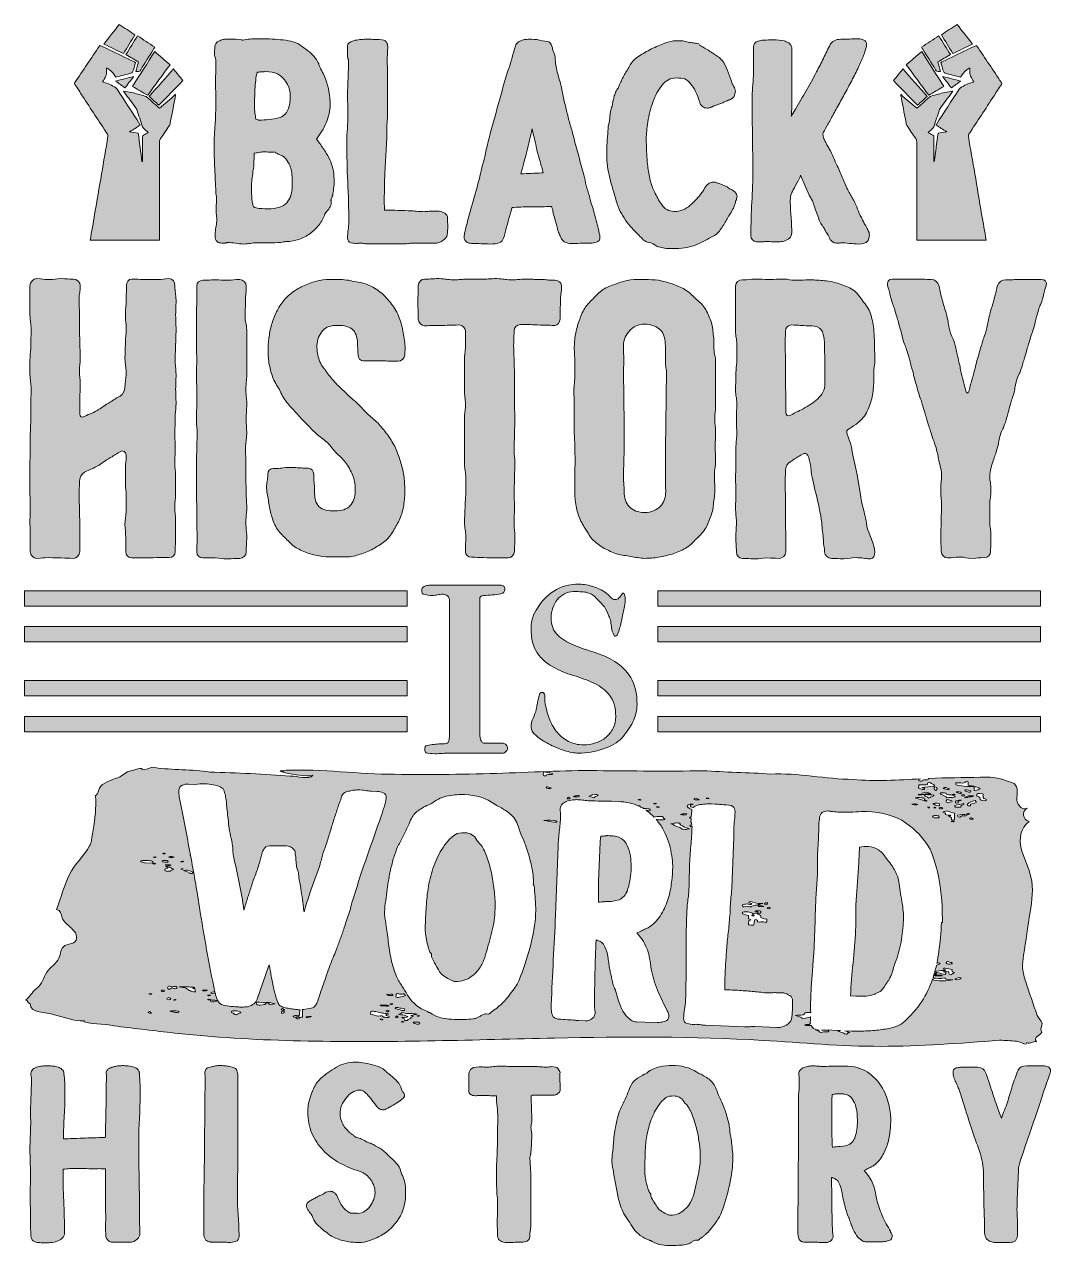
# Model space of a CAD drawing. Header units: inches. Extents: x 112 to 968, y -1050 to -30.
import ezdxf

# ---------------------------------------------------------------- set-up
doc = ezdxf.new("R2010")
doc.units = ezdxf.units.IN
doc.header["$MEASUREMENT"] = 0
doc.layers.add('Layer 1', color=7, linetype='Continuous')

# ---------------------------------------------------------------- blocks, each defined once
blk = doc.blocks.new('block 3')
at = {"layer": 'Layer 1', "true_color": 0xea2625}
h = blk.add_hatch(color=20, dxfattribs=at)
h.dxf.hatch_style = 2
edge = h.paths.add_edge_path()
edge.add_spline(control_points=[(222.3, -475.4), (217, -475.4), (217, -475.7), (211.7, -475.7), (206.7, -475.7), (206.7, -475.7), (201.3, -475.7), (198.7, -475.7), (196.3, -473.4), (196.3, -470.4), (196.3, -464.7), (196.3, -464.7), (196.3, -459.1), (196.3, -453.1), (195.7, -453.1), (195.7, -447.4), (195.7, -441.7), (196.7, -441.7), (196.7, -435.7), (196.7, -430.1), (196.7, -430.1), (196.7, -424.4), (196.7, -418.8), (196, -418.8), (196, -412.8), (196, -407.1), (196, -407.1), (196, -401.4), (196, -395.4), (196.7, -395.4), (196.7, -389.8), (196.7, -386.8), (194, -385.4), (191.7, -387.1), (186.7, -389.8), (187, -390.1), (182, -392.8), (177, -395.8), (177.4, -396.1), (172.4, -399.1), (167.4, -401.8), (167, -401.4), (162, -404.1), (159.7, -405.4), (157.7, -409.1), (157.7, -411.8), (157.7, -417.8), (157.4, -417.8), (157.4, -423.7), (157.4, -429.4), (157.7, -429.4), (157.7, -435.4), (157.7, -441.1), (158, -441.1), (158, -447.1), (158, -452.7), (158, -452.7), (158, -458.7), (158, -464.7), (158, -464.7), (158, -470.4), (158, -473.4), (155.4, -476), (152.7, -476), (147.7, -476), (147.7, -475.7), (142.4, -475.7), (137.4, -475.7), (137.4, -475.4), (132.1, -475.4), (127.1, -475.4), (127.1, -476), (122.1, -476), (119.1, -476), (116.7, -473.4), (116.7, -470.4), (116.7, -464.4), (116.7, -464.4), (116.7, -458.1), (116.7, -452.1), (116.4, -452.1), (116.4, -445.7), (116.4, -439.7), (116.7, -439.7), (116.7, -433.4), (116.7, -427.4), (116.4, -427.4), (116.4, -421.1), (116.4, -414.8), (116.4, -414.8), (116.4, -408.8), (116.4, -402.4), (116.4, -402.4), (116.4, -396.4), (116.4, -390.1), (116.7, -390.1), (116.7, -384.1), (116.7, -377.8), (116.7, -377.8), (116.7, -371.8), (116.7, -365.5), (117.1, -365.5), (117.1, -359.5), (117.1, -353.1), (117.1, -353.1), (117.1, -347.1), (117.1, -340.8), (117.4, -340.8), (117.4, -334.8), (117.4, -328.5), (116.4, -328.5), (116.4, -322.5), (116.4, -316.2), (116.4, -316.2), (116.4, -310.2), (116.4, -303.8), (117.1, -303.8), (117.1, -297.8), (117.1, -291.5), (117.4, -291.5), (117.4, -285.2), (117.4, -279.2), (116.4, -279.2), (116.4, -272.8), (116.4, -266.9), (116.4, -266.9), (116.4, -260.5), (116.4, -254.5), (116.4, -254.5), (116.4, -248.2), (116.4, -245.5), (119.1, -242.5), (122.1, -242.5), (127.1, -242.5), (127.1, -243.2), (132.1, -243.2), (137.4, -243.2), (137.4, -242.5), (142.4, -242.5), (147.7, -242.5), (147.7, -242.9), (152.7, -242.9), (155.4, -242.9), (158.4, -245.5), (158.4, -248.2), (158.4, -254.2), (157.4, -254.2), (157.4, -260.2), (157.4, -266.2), (157.7, -266.2), (157.7, -272.2), (157.7, -277.8), (157.7, -277.8), (157.7, -283.8), (157.7, -289.8), (158, -289.8), (158, -295.8), (158, -301.8), (158.4, -301.8), (158.4, -307.8), (158.4, -313.8), (157.7, -313.8), (157.7, -319.8), (157.7, -325.5), (158.4, -325.5), (158.4, -331.5), (158.4, -337.5), (158, -337.5), (158, -343.5), (158, -349.5), (158, -349.5), (158, -355.5), (158, -358.1), (159.4, -358.8), (162, -357.5), (167, -354.8), (167.4, -355.5), (172.4, -352.5), (177.4, -349.8), (177, -349.1), (182, -346.5), (186.7, -343.5), (186.7, -343.1), (191.7, -340.5), (194, -339.1), (195.7, -336.1), (195.7, -333.1), (195.7, -327.1), (196.7, -327.1), (196.7, -321.1), (196.7, -315.2), (195.7, -315.2), (195.7, -308.8), (195.7, -302.8), (196, -302.8), (196, -296.8), (196, -290.8), (196.7, -290.8), (196.7, -284.8), (196.7, -278.5), (196, -278.5), (196, -272.5), (196, -266.5), (196.7, -266.5), (196.7, -260.5), (196.7, -254.2), (197, -254.2), (197, -248.2), (197, -245.5), (198.7, -242.9), (201.3, -242.9), (206.7, -242.9), (206.7, -243.2), (211.7, -243.2), (217, -243.2), (217, -243.2), (222.3, -243.2), (227.7, -243.2), (227.7, -242.5), (232.7, -242.5), (235.6, -242.5), (237.3, -245.5), (237.3, -248.2), (237.3, -254.5), (238.3, -254.5), (238.3, -260.5), (238.3, -266.9), (238, -266.9), (238, -272.8), (238, -279.2), (238.3, -279.2), (238.3, -285.2), (238.3, -291.5), (238, -291.5), (238, -297.5), (238, -303.8), (237.6, -303.8), (237.6, -309.8), (237.6, -316.2), (238.3, -316.2), (238.3, -322.5), (238.3, -328.5), (238, -328.5), (238, -334.8), (238, -340.8), (238.3, -340.8), (238.3, -347.1), (238.3, -353.1), (237.6, -353.1), (237.6, -359.5), (237.6, -365.5), (237.3, -365.5), (237.3, -371.8), (237.3, -377.8), (237.6, -377.8), (237.6, -384.1), (237.6, -390.1), (237.3, -390.1), (237.3, -396.4), (237.3, -402.4), (238, -402.4), (238, -408.8), (238, -414.8), (238, -414.8), (238, -421.1), (238, -427.1), (237.3, -427.1), (237.3, -433.4), (237.3, -439.4), (238, -439.4), (238, -445.7), (238, -452.1), (238, -452.1), (238, -458.1), (238, -464.4), (237.6, -464.4), (237.6, -470.4), (237.6, -473.4), (235.6, -475.4), (232.7, -475.4), (227.7, -475.4), (227.7, -475.4), (222.3, -475.4)], knot_values=[0, 0, 0, 0, 1, 1, 1, 2, 2, 2, 3, 3, 3, 4, 4, 4, 5, 5, 5, 6, 6, 6, 7, 7, 7, 8, 8, 8, 9, 9, 9, 10, 10, 10, 11, 11, 11, 12, 12, 12, 13, 13, 13, 14, 14, 14, 15, 15, 15, 16, 16, 16, 17, 17, 17, 18, 18, 18, 19, 19, 19, 20, 20, 20, 21, 21, 21, 22, 22, 22, 23, 23, 23, 24, 24, 24, 25, 25, 25, 26, 26, 26, 27, 27, 27, 28, 28, 28, 29, 29, 29, 30, 30, 30, 31, 31, 31, 32, 32, 32, 33, 33, 33, 34, 34, 34, 35, 35, 35, 36, 36, 36, 37, 37, 37, 38, 38, 38, 39, 39, 39, 40, 40, 40, 41, 41, 41, 42, 42, 42, 43, 43, 43, 44, 44, 44, 45, 45, 45, 46, 46, 46, 47, 47, 47, 48, 48, 48, 49, 49, 49, 50, 50, 50, 51, 51, 51, 52, 52, 52, 53, 53, 53, 54, 54, 54, 55, 55, 55, 56, 56, 56, 57, 57, 57, 58, 58, 58, 59, 59, 59, 60, 60, 60, 61, 61, 61, 62, 62, 62, 63, 63, 63, 64, 64, 64, 65, 65, 65, 66, 66, 66, 67, 67, 67, 68, 68, 68, 69, 69, 69, 70, 70, 70, 71, 71, 71, 72, 72, 72, 73, 73, 73, 74, 74, 74, 75, 75, 75, 76, 76, 76, 77, 77, 77, 78, 78, 78, 79, 79, 79, 80, 80, 80, 81, 81, 81, 82, 82, 82, 83, 83, 83, 84, 84, 84, 85, 85, 85, 86, 86, 86, 87, 87, 87, 88, 88, 88, 89, 89, 89, 90, 90, 90, 91, 91, 91, 92, 92, 92, 93, 93, 93, 94, 94, 94, 94], degree=3, periodic=1)
h = blk.add_hatch(color=20, dxfattribs=at)
h.dxf.hatch_style = 2
edge = h.paths.add_edge_path()
edge.add_spline(control_points=[(297.3, -433.7), (297.3, -439.7), (296.6, -439.7), (296.6, -446.1), (296.6, -452.4), (297.3, -452.4), (297.3, -458.4), (297.3, -464.4), (296.9, -464.4), (296.9, -470.7), (296.9, -473.7), (294.3, -476), (291.6, -476), (286.3, -476), (286.3, -476.4), (281.3, -476.4), (276.3, -476.4), (276.3, -475.7), (271, -475.7), (266, -475.4), (266, -475.7), (260.6, -475.7), (258, -475.7), (255.6, -473.7), (255.6, -470.7), (255.6, -464.7), (256, -464.7), (256, -458.4), (256, -452.4), (255.6, -452.4), (255.6, -446.1), (255.6, -440.1), (255.6, -440.1), (255.6, -433.7), (255.6, -427.7), (255.3, -427.7), (255.3, -421.4), (255.3, -415.1), (255.3, -415.1), (255.3, -409.1), (255.3, -402.8), (255.3, -402.8), (255.3, -396.8), (255.3, -390.4), (255.6, -390.4), (255.6, -384.4), (255.6, -378.1), (256, -378.1), (256, -372.1), (256, -365.8), (255.3, -365.8), (255.3, -359.8), (255.3, -353.5), (255.6, -353.5), (255.6, -347.5), (255.6, -341.1), (255.6, -341.1), (255.6, -335.1), (255.6, -328.8), (255.3, -328.8), (255.3, -322.8), (255.3, -316.5), (255.6, -316.5), (255.6, -310.5), (255.6, -304.2), (255.3, -304.2), (255.3, -297.8), (255.3, -291.8), (255.3, -291.8), (255.3, -285.8), (255.3, -279.5), (255.3, -279.5), (255.3, -273.5), (255.3, -267.2), (255.6, -267.2), (255.6, -260.9), (255.6, -254.9), (255.6, -254.9), (255.6, -248.5), (255.6, -245.9), (258, -243.9), (260.6, -243.9), (266, -243.9), (266, -243.5), (271, -243.5), (275.9, -243.5), (275.9, -243.9), (281.3, -243.9), (286.3, -243.9), (286.3, -243.2), (291.6, -243.2), (294.3, -243.2), (296.9, -245.9), (296.9, -248.5), (296.9, -254.9), (296.3, -254.9), (296.3, -260.9), (296.3, -267.2), (295.9, -267.2), (295.9, -273.2), (295.9, -279.5), (297.3, -279.5), (297.3, -285.5), (297.3, -291.8), (297.3, -291.8), (297.3, -297.8), (297.3, -304.2), (297.3, -304.2), (297.3, -310.2), (297.3, -316.5), (297.3, -316.5), (297.3, -322.5), (297.3, -328.8), (296.6, -328.8), (296.6, -334.8), (296.6, -341.1), (297.3, -341.1), (297.3, -347.1), (297.3, -353.5), (296.9, -353.5), (296.9, -359.8), (296.9, -365.8), (297.3, -365.8), (297.3, -372.1), (297.3, -378.1), (296.3, -378.1), (296.3, -384.4), (296.3, -390.4), (296.6, -390.4), (296.6, -396.8), (296.6, -402.8), (296.6, -402.8), (296.6, -409.1), (296.6, -415.1), (296.9, -415.1), (296.9, -421.4), (296.9, -427.4), (297.3, -427.4), (297.3, -433.7)], knot_values=[0, 0, 0, 0, 1, 1, 1, 2, 2, 2, 3, 3, 3, 4, 4, 4, 5, 5, 5, 6, 6, 6, 7, 7, 7, 8, 8, 8, 9, 9, 9, 10, 10, 10, 11, 11, 11, 12, 12, 12, 13, 13, 13, 14, 14, 14, 15, 15, 15, 16, 16, 16, 17, 17, 17, 18, 18, 18, 19, 19, 19, 20, 20, 20, 21, 21, 21, 22, 22, 22, 23, 23, 23, 24, 24, 24, 25, 25, 25, 26, 26, 26, 27, 27, 27, 28, 28, 28, 29, 29, 29, 30, 30, 30, 31, 31, 31, 32, 32, 32, 33, 33, 33, 34, 34, 34, 35, 35, 35, 36, 36, 36, 37, 37, 37, 38, 38, 38, 39, 39, 39, 40, 40, 40, 41, 41, 41, 42, 42, 42, 43, 43, 43, 44, 44, 44, 45, 45, 45, 46, 46, 46, 46], degree=3, periodic=1)
h = blk.add_hatch(color=20, dxfattribs=at)
h.dxf.hatch_style = 2
edge = h.paths.add_edge_path()
edge.add_spline(control_points=[(349.2, -472), (345.2, -470.7), (341.6, -469), (338.6, -467.1), (335.2, -465.1), (332.6, -462.1), (329.9, -459.4), (327.2, -456.7), (324.2, -454.1), (322.2, -450.7), (320.2, -447.4), (318.9, -443.7), (317.9, -440.1), (316.6, -436.7), (316.2, -432.7), (315.6, -428.7), (315.2, -425.1), (313.9, -421.4), (313.9, -417.4), (313.9, -411.4), (314.9, -411.4), (314.9, -405.8), (314.9, -402.8), (316.6, -401.1), (319.6, -401.1), (326.6, -401.1), (326.6, -400.1), (333.9, -400.1), (341.2, -400.1), (341.2, -400.8), (348.6, -400.8), (351.2, -400.8), (353.2, -402.8), (353.2, -405.8), (353.2, -412.8), (353.9, -412.8), (353.9, -419.4), (353.9, -425.1), (354.6, -430.1), (357.6, -432.7), (360.9, -435.7), (365.5, -436.4), (370.9, -436.4), (376.5, -436.4), (380.9, -435.1), (383.5, -432.1), (386.5, -429.4), (387.9, -425.1), (387.9, -419.4), (387.9, -415.4), (387.5, -411.4), (386.2, -407.8), (384.9, -404.1), (382.9, -400.4), (380.5, -397.1), (378.5, -393.8), (375.5, -391.4), (372.5, -388.4), (369.9, -385.4), (367.2, -382.4), (364.6, -379.4), (361.6, -376.8), (358.2, -374.4), (355.2, -371.8), (352.2, -369.1), (349.6, -366.1), (346.6, -363.1), (343.9, -360.5), (341.2, -357.5), (338.6, -354.5), (335.9, -351.5), (332.9, -348.8), (330.6, -345.5), (328.2, -342.5), (326.2, -338.8), (324.6, -335.1), (322.6, -331.8), (320.2, -328.5), (318.9, -324.5), (317.6, -320.8), (316.6, -316.8), (315.9, -312.8), (315.2, -309.2), (315.2, -305.2), (315.2, -300.8), (315.2, -296.8), (315.6, -293.2), (316.2, -289.5), (316.6, -285.5), (317.9, -281.8), (318.9, -278.2), (320.2, -274.5), (321.6, -270.8), (323.6, -267.8), (325.2, -264.5), (327.6, -261.2), (330.2, -258.5), (332.9, -255.9), (335.9, -253.5), (339.2, -251.5), (342.2, -249.5), (345.9, -247.9), (349.6, -246.5), (352.9, -245.2), (356.9, -244.2), (360.9, -243.5), (364.6, -242.9), (368.2, -243.2), (372.2, -243.2), (376.9, -243.2), (381.2, -243.5), (385.2, -244.5), (389.9, -245.2), (394.2, -245.9), (397.9, -247.5), (402.2, -249.2), (405.9, -251.5), (409.2, -254.2), (412.9, -256.9), (415.5, -260.2), (418.2, -263.9), (420.8, -267.2), (423.2, -270.8), (424.5, -275.2), (426.2, -278.8), (427.2, -283.5), (427.8, -287.8), (428.5, -291.8), (429.5, -296.2), (429.5, -300.8), (429.5, -303.5), (429.2, -303.5), (429.2, -306.2), (429.2, -308.8), (426.5, -311.5), (423.8, -311.5), (416.5, -311.5), (416.5, -311.2), (409.5, -311.2), (402.2, -311.2), (402.2, -311.2), (394.9, -311.2), (392.2, -311.2), (390.2, -308.8), (390.2, -306.2), (390.2, -302.5), (389.9, -302.5), (389.9, -298.5), (389.9, -293.2), (388.9, -288.5), (386.2, -285.5), (383.2, -282.5), (378.9, -281.5), (373.2, -281.5), (367.5, -281.5), (363.6, -282.8), (360.9, -285.8), (357.9, -289.2), (355.9, -293.2), (355.9, -298.5), (355.9, -302.8), (356.6, -306.8), (357.9, -310.5), (359.2, -314.5), (361.9, -317.5), (364.2, -320.8), (366.5, -323.8), (368.9, -326.8), (371.9, -330.1), (374.5, -332.8), (377.5, -335.5), (380.5, -338.5), (383.2, -341.1), (386.2, -343.5), (389.5, -346.5), (392.2, -349.1), (394.9, -352.1), (397.9, -355.1), (400.5, -357.8), (403.9, -360.1), (406.9, -363.1), (409.5, -366.1), (411.9, -369.1), (414.5, -372.4), (416.8, -375.4), (418.8, -379.1), (420.8, -382.4), (422.8, -386.1), (423.8, -390.1), (425.2, -393.8), (426.2, -397.4), (427.5, -401.4), (428.2, -405.4), (428.8, -409.1), (429.2, -413.1), (429.2, -417.4), (429.2, -421.4), (429.2, -425.1), (428.8, -428.7), (428.2, -432.7), (427.5, -436.7), (426.2, -440.1), (425.2, -444.1), (422.8, -447.4), (421.2, -450.4), (419.2, -453.7), (417.2, -457.4), (414.5, -460.1), (411.9, -462.7), (408.5, -464.7), (405.2, -466.7), (401.9, -468.7), (398.5, -470.4), (394.9, -471.7), (391.2, -473), (387.5, -474), (383.5, -474.7), (379.9, -475), (375.9, -474.7), (371.9, -474.7), (367.9, -474.7), (364.2, -475), (360.6, -474.4), (356.6, -473.7), (352.6, -473), (349.2, -472)], knot_values=[0, 0, 0, 0, 1, 1, 1, 2, 2, 2, 3, 3, 3, 4, 4, 4, 5, 5, 5, 6, 6, 6, 7, 7, 7, 8, 8, 8, 9, 9, 9, 10, 10, 10, 11, 11, 11, 12, 12, 12, 13, 13, 13, 14, 14, 14, 15, 15, 15, 16, 16, 16, 17, 17, 17, 18, 18, 18, 19, 19, 19, 20, 20, 20, 21, 21, 21, 22, 22, 22, 23, 23, 23, 24, 24, 24, 25, 25, 25, 26, 26, 26, 27, 27, 27, 28, 28, 28, 29, 29, 29, 30, 30, 30, 31, 31, 31, 32, 32, 32, 33, 33, 33, 34, 34, 34, 35, 35, 35, 36, 36, 36, 37, 37, 37, 38, 38, 38, 39, 39, 39, 40, 40, 40, 41, 41, 41, 42, 42, 42, 43, 43, 43, 44, 44, 44, 45, 45, 45, 46, 46, 46, 47, 47, 47, 48, 48, 48, 49, 49, 49, 50, 50, 50, 51, 51, 51, 52, 52, 52, 53, 53, 53, 54, 54, 54, 55, 55, 55, 56, 56, 56, 57, 57, 57, 58, 58, 58, 59, 59, 59, 60, 60, 60, 61, 61, 61, 62, 62, 62, 63, 63, 63, 64, 64, 64, 65, 65, 65, 66, 66, 66, 67, 67, 67, 68, 68, 68, 69, 69, 69, 70, 70, 70, 71, 71, 71, 72, 72, 72, 73, 73, 73, 74, 74, 74, 75, 75, 75, 75], degree=3, periodic=1)
h = blk.add_hatch(color=20, dxfattribs=at)
h.dxf.hatch_style = 2
edge = h.paths.add_edge_path()
edge.add_spline(control_points=[(474.5, -281.2), (467.5, -281.2), (467.5, -281.5), (460.2, -281.5), (452.8, -281.5), (452.8, -281.8), (445.8, -281.8), (442.8, -281.8), (440.5, -278.8), (440.5, -276.2), (440.5, -269.2), (440.2, -269.2), (440.2, -262.2), (440.2, -255.2), (440.5, -255.2), (440.5, -248.2), (440.5, -245.5), (442.8, -242.9), (445.8, -242.9), (451.8, -242.9), (451.8, -242.5), (457.8, -242.5), (463.8, -242.5), (463.8, -243.5), (469.8, -243.5), (475.8, -243.5), (475.8, -242.9), (482.1, -242.9), (488.1, -242.9), (488.1, -242.9), (494.1, -242.9), (500.1, -242.9), (500.1, -242.5), (506.1, -242.5), (512.1, -242.5), (512.1, -243.5), (518.1, -243.5), (524.1, -243.5), (524.1, -242.9), (530.1, -242.9), (536.4, -242.9), (536.4, -243.2), (542.4, -243.2), (548.4, -243.2), (548.4, -243.9), (554.4, -243.9), (557.1, -243.9), (560.1, -245.5), (560.1, -248.2), (560.1, -255.2), (559.1, -255.2), (559.1, -262.2), (559.1, -269.2), (558.8, -269.2), (558.8, -276.2), (558.8, -278.8), (557.1, -281.5), (554.4, -281.5), (547.4, -281.5), (547.4, -281.2), (540.1, -281.2), (532.8, -280.8), (532.8, -280.8), (525.8, -280.8), (522.8, -280.8), (520.4, -283.5), (520.4, -286.2), (520.4, -292.5), (520.1, -292.5), (520.1, -298.5), (520.1, -304.5), (520.4, -304.5), (520.4, -310.8), (520.4, -316.8), (520.8, -316.8), (520.8, -323.1), (520.8, -329.1), (520.8, -329.1), (520.8, -335.5), (520.8, -341.5), (520.8, -341.5), (520.8, -347.5), (520.8, -353.8), (521.1, -353.8), (521.1, -359.8), (521.1, -366.1), (520.8, -366.1), (520.8, -372.1), (520.8, -378.1), (520.4, -378.1), (520.4, -384.4), (520.4, -390.4), (521.1, -390.4), (521.1, -396.8), (521.1, -402.8), (520.8, -402.8), (520.8, -409.1), (520.8, -415.1), (520.4, -415.1), (520.4, -421.4), (520.4, -427.4), (520.8, -427.4), (520.8, -433.4), (520.8, -439.7), (520.4, -439.7), (520.4, -445.7), (520.4, -452.1), (521.1, -452.1), (521.1, -458.1), (521.1, -464.4), (520.8, -464.4), (520.8, -470.4), (520.8, -473), (518.1, -475.7), (515.4, -475.7), (510.5, -475.7), (510.5, -475.7), (505.1, -475.7), (500.1, -475.7), (500.1, -475.4), (494.8, -475.4), (489.8, -475.4), (489.8, -475), (484.8, -475), (481.8, -475), (479.8, -473), (479.8, -470.4), (479.8, -464.4), (480.1, -464.4), (480.1, -458.1), (480.1, -452.1), (479.1, -452.1), (479.1, -445.7), (479.1, -439.7), (479.5, -439.7), (479.5, -433.7), (479.5, -427.4), (480.1, -427.4), (480.1, -421.4), (480.1, -415.1), (480.1, -415.1), (480.1, -409.1), (480.1, -402.8), (479.1, -402.8), (479.1, -396.8), (479.1, -390.8), (479.1, -390.8), (479.1, -384.4), (479.1, -378.4), (479.1, -378.4), (479.1, -372.1), (479.1, -366.1), (479.1, -366.1), (479.1, -359.8), (479.1, -353.8), (479.8, -353.8), (479.8, -347.8), (479.8, -341.5), (479.1, -341.5), (479.1, -335.5), (479.1, -329.1), (479.1, -329.1), (479.1, -323.1), (479.1, -316.8), (479.1, -316.8), (479.1, -310.8), (479.1, -304.8), (479.8, -304.8), (479.8, -298.5), (479.8, -292.5), (479.8, -292.5), (479.8, -286.2), (479.8, -283.5), (477.5, -281.2), (474.5, -281.2)], knot_values=[0, 0, 0, 0, 1, 1, 1, 2, 2, 2, 3, 3, 3, 4, 4, 4, 5, 5, 5, 6, 6, 6, 7, 7, 7, 8, 8, 8, 9, 9, 9, 10, 10, 10, 11, 11, 11, 12, 12, 12, 13, 13, 13, 14, 14, 14, 15, 15, 15, 16, 16, 16, 17, 17, 17, 18, 18, 18, 19, 19, 19, 20, 20, 20, 21, 21, 21, 22, 22, 22, 23, 23, 23, 24, 24, 24, 25, 25, 25, 26, 26, 26, 27, 27, 27, 28, 28, 28, 29, 29, 29, 30, 30, 30, 31, 31, 31, 32, 32, 32, 33, 33, 33, 34, 34, 34, 35, 35, 35, 36, 36, 36, 37, 37, 37, 38, 38, 38, 39, 39, 39, 40, 40, 40, 41, 41, 41, 42, 42, 42, 43, 43, 43, 44, 44, 44, 45, 45, 45, 46, 46, 46, 47, 47, 47, 48, 48, 48, 49, 49, 49, 50, 50, 50, 51, 51, 51, 52, 52, 52, 53, 53, 53, 54, 54, 54, 55, 55, 55, 56, 56, 56, 57, 57, 57, 58, 58, 58, 58], degree=3, periodic=1)
h = blk.add_hatch(color=20, dxfattribs=at)
h.dxf.hatch_style = 2
edge = h.paths.add_edge_path()
edge.add_spline(control_points=[(629.4, -476), (625.4, -476), (621.7, -475), (618, -474.4), (614, -473.7), (610, -473.4), (606.7, -472.4), (602.7, -471), (599.1, -469.4), (595.7, -467.7), (592.4, -465.7), (589.4, -463.4), (586.4, -460.7), (583.7, -458.1), (582.1, -454.4), (579.7, -451.1), (578.1, -447.7), (575.7, -444.7), (574.4, -440.7), (573.1, -437.4), (572.4, -433.4), (571.7, -429.4), (571.1, -425.7), (571.1, -422.1), (571.1, -418.1), (571.1, -412.1), (571.1, -412.1), (571.1, -406.1), (571.1, -400.4), (571.4, -400.4), (571.4, -394.4), (571.4, -388.8), (571.1, -388.8), (571.1, -382.8), (571.1, -377.1), (570.7, -377.1), (570.7, -371.1), (570.7, -365.1), (570.7, -365.1), (570.7, -359.5), (570.7, -353.5), (570.7, -353.5), (570.7, -347.8), (570.7, -341.8), (570.4, -341.8), (570.4, -335.8), (570.4, -330.1), (571.1, -330.1), (571.1, -324.1), (571.1, -318.5), (571.1, -318.5), (571.1, -312.5), (571.1, -306.5), (570.7, -306.5), (570.7, -300.8), (570.7, -296.8), (571.1, -292.8), (571.7, -289.2), (572.4, -285.2), (573.4, -281.5), (574.7, -277.8), (576.1, -274.2), (577.4, -270.5), (579.4, -267.2), (581.4, -264.2), (584.4, -261.2), (587.1, -258.5), (589.7, -255.9), (592.4, -252.9), (595.7, -250.9), (599.1, -249.2), (602.7, -247.9), (606.7, -246.5), (610, -245.2), (614, -244.2), (617.7, -243.5), (621.7, -243.2), (625.4, -243.2), (629.4, -243.2), (633.7, -243.2), (637.4, -243.5), (641, -243.9), (645, -244.5), (648.7, -245.9), (652.3, -246.9), (656, -248.2), (659.7, -249.5), (663, -251.5), (666.3, -253.5), (669, -256.2), (671.7, -258.9), (674.7, -261.5), (677.7, -263.9), (679.7, -267.2), (681.7, -270.5), (683.3, -274.2), (684.7, -277.8), (686, -281.2), (686.3, -285.2), (686.7, -289.2), (687.3, -292.8), (687.3, -296.8), (687.3, -300.8), (687.3, -306.5), (688.7, -306.5), (688.7, -312.5), (688.7, -318.5), (688.7, -318.5), (688.7, -324.1), (688.7, -330.1), (688.7, -330.1), (688.7, -335.8), (688.7, -341.8), (688.7, -341.8), (688.7, -347.5), (688.7, -353.5), (688, -353.5), (688, -359.5), (688, -365.1), (688.7, -365.1), (688.7, -371.1), (688.7, -376.8), (688.3, -376.8), (688.3, -382.8), (688.3, -388.8), (688.7, -388.8), (688.7, -394.4), (688.7, -400.4), (687.7, -400.4), (687.7, -406.1), (687.7, -412.1), (688, -412.1), (688, -418.1), (688, -422.1), (687.7, -425.7), (687, -429.4), (686.7, -433.4), (686, -437.4), (684.7, -440.7), (683.3, -444.7), (682, -448.4), (680, -451.4), (677.7, -454.7), (675, -457.7), (672, -460.4), (669.3, -463.1), (666.7, -465.7), (663.3, -467.7), (660, -469.7), (656.3, -471), (652.3, -472.4), (649, -473.4), (645, -474.4), (641, -475), (637.4, -475.7), (633.7, -476), (629.4, -476)], knot_values=[0, 0, 0, 0, 1, 1, 1, 2, 2, 2, 3, 3, 3, 4, 4, 4, 5, 5, 5, 6, 6, 6, 7, 7, 7, 8, 8, 8, 9, 9, 9, 10, 10, 10, 11, 11, 11, 12, 12, 12, 13, 13, 13, 14, 14, 14, 15, 15, 15, 16, 16, 16, 17, 17, 17, 18, 18, 18, 19, 19, 19, 20, 20, 20, 21, 21, 21, 22, 22, 22, 23, 23, 23, 24, 24, 24, 25, 25, 25, 26, 26, 26, 27, 27, 27, 28, 28, 28, 29, 29, 29, 30, 30, 30, 31, 31, 31, 32, 32, 32, 33, 33, 33, 34, 34, 34, 35, 35, 35, 36, 36, 36, 37, 37, 37, 38, 38, 38, 39, 39, 39, 40, 40, 40, 41, 41, 41, 42, 42, 42, 43, 43, 43, 44, 44, 44, 45, 45, 45, 46, 46, 46, 47, 47, 47, 48, 48, 48, 49, 49, 49, 50, 50, 50, 51, 51, 51, 52, 52, 52, 52], degree=3, periodic=1)
edge = h.paths.add_edge_path()
edge.add_spline(control_points=[(629.4, -437.7), (635, -437.7), (639.4, -435.7), (642.4, -432.7), (645.4, -429.7), (647, -425.7), (647, -420.1), (647, -414.1), (646.7, -414.1), (646.7, -408.1), (646.7, -402.1), (646.7, -402.1), (646.7, -395.8), (646.7, -389.8), (646.7, -389.8), (646.7, -383.8), (646.7, -377.8), (647, -377.8), (647, -371.4), (647, -365.5), (647, -365.5), (647, -359.5), (647, -353.5), (647.4, -353.5), (647.4, -347.1), (647.4, -341.1), (647.4, -341.1), (647.4, -335.1), (647.4, -329.1), (647.7, -329.1), (647.7, -323.1), (647.7, -316.8), (646.7, -316.8), (646.7, -310.8), (646.7, -304.8), (646.7, -304.8), (646.7, -298.8), (646.7, -293.2), (645.7, -288.5), (642.7, -285.5), (639.7, -282.5), (635, -280.5), (629.4, -280.5), (624, -280.5), (620, -282.8), (617, -285.8), (614, -289.2), (611.7, -293.2), (611.7, -298.8), (611.7, -304.8), (612, -304.8), (612, -310.8), (612, -316.8), (611.7, -316.8), (611.7, -322.8), (611.7, -329.1), (612, -329.1), (612, -335.1), (612, -341.1), (612, -341.1), (612, -347.1), (612, -353.5), (612.4, -353.5), (612.4, -359.5), (612.4, -365.5), (612.4, -365.5), (612.4, -371.4), (612.4, -377.4), (612.4, -377.4), (612.4, -383.4), (612.4, -389.8), (612, -389.8), (612, -395.8), (612, -401.8), (611.7, -401.8), (611.7, -408.1), (611.7, -414.1), (612.4, -414.1), (612.4, -420.1), (612.4, -425.7), (613.7, -430.1), (616.7, -433.1), (619.7, -436.1), (624, -437.7), (629.4, -437.7)], knot_values=[0, 0, 0, 0, 1, 1, 1, 2, 2, 2, 3, 3, 3, 4, 4, 4, 5, 5, 5, 6, 6, 6, 7, 7, 7, 8, 8, 8, 9, 9, 9, 10, 10, 10, 11, 11, 11, 12, 12, 12, 13, 13, 13, 14, 14, 14, 15, 15, 15, 16, 16, 16, 17, 17, 17, 18, 18, 18, 19, 19, 19, 20, 20, 20, 21, 21, 21, 22, 22, 22, 23, 23, 23, 24, 24, 24, 25, 25, 25, 26, 26, 26, 27, 27, 27, 28, 28, 28, 28], degree=3, periodic=1)
h = blk.add_hatch(color=20, dxfattribs=at)
h.dxf.hatch_style = 2
edge = h.paths.add_edge_path()
edge.add_spline(control_points=[(809.6, -422.7), (809.6, -428.7), (814.9, -443.4), (814.9, -449.1), (816.2, -455.1), (821.6, -465.1), (821.6, -470.7), (821.6, -473.7), (820.6, -476.4), (817.9, -476.4), (812.6, -476.4), (811.2, -475.4), (805.9, -475.4), (800.9, -475.4), (800.9, -476.4), (795.6, -476.4), (790.6, -476.4), (790.6, -476), (785.3, -476), (782.6, -476), (779.6, -473.7), (779.6, -470.7), (779.6, -465.7), (778.6, -465.7), (778.6, -460.7), (778.6, -456.1), (777.3, -451.1), (777.3, -446.1), (775.3, -430.7), (768.9, -410.8), (768.3, -402.4), (766.9, -389.1), (764.6, -387.4), (761.6, -388.8), (755.6, -392.4), (757.3, -391.4), (751.3, -395.1), (748.6, -396.4), (747, -399.8), (747, -402.8), (747, -408.4), (746.6, -408.4), (746.6, -414.1), (746.6, -419.7), (747, -419.7), (747, -425.4), (747, -431.1), (747, -431.1), (747, -436.7), (747, -442.4), (747, -442.4), (747, -448.1), (747, -453.7), (747.3, -453.7), (747.3, -459.4), (747.3, -465.1), (747.3, -465.1), (747.3, -470.7), (747.3, -473.7), (744.6, -476), (741.6, -476), (736.6, -476), (736.6, -475.7), (731.3, -475.7), (726.3, -475.7), (726.3, -476.4), (721.3, -476.4), (716, -476.4), (716, -476), (711, -476), (708, -476), (706, -473.7), (706, -470.7), (706, -464.7), (705.6, -464.7), (705.6, -458.4), (705.6, -452.4), (706, -452.4), (706, -446.1), (706, -440.1), (705.3, -440.1), (705.3, -433.7), (705.3, -427.7), (705.6, -427.7), (705.6, -421.4), (705.6, -415.1), (705.3, -415.1), (705.3, -409.1), (705.3, -402.8), (705.6, -402.8), (705.6, -396.8), (705.6, -390.4), (705.6, -390.4), (705.6, -384.4), (705.6, -378.1), (706.3, -378.1), (706.3, -372.1), (706.3, -365.8), (706, -365.8), (706, -359.8), (706, -353.5), (706.3, -353.5), (706.3, -347.5), (706.3, -341.1), (705.3, -341.1), (705.3, -335.1), (705.3, -328.8), (705.6, -328.8), (705.6, -322.8), (705.6, -316.5), (706.3, -316.5), (706.3, -310.5), (706.3, -304.2), (706.3, -304.2), (706.3, -297.8), (706.3, -291.8), (705.3, -291.8), (705.3, -285.8), (705.3, -279.5), (705.3, -279.5), (705.3, -273.5), (705.3, -267.2), (705.3, -267.2), (705.3, -260.9), (705.3, -254.9), (705.3, -254.9), (705.3, -248.5), (705.3, -245.9), (708, -243.5), (711, -243.5), (716.6, -243.5), (716.6, -242.9), (722.3, -242.9), (727.6, -242.9), (727.6, -243.2), (733.3, -243.2), (739.3, -243.2), (739.3, -242.9), (744.6, -242.9), (750.3, -242.9), (750.3, -243.9), (755.9, -243.9), (761.6, -243.9), (761.6, -243.5), (767.3, -243.5), (771.6, -243.5), (775.9, -243.9), (779.6, -244.2), (784.3, -244.9), (788.3, -245.5), (791.9, -246.9), (795.9, -248.2), (799.9, -249.5), (803.2, -251.9), (806.6, -254.2), (809.2, -257.9), (811.6, -261.2), (813.9, -264.2), (816.6, -267.8), (817.9, -271.8), (819.2, -275.5), (819.9, -279.8), (820.6, -284.2), (820.9, -287.8), (821.2, -292.2), (821.2, -296.5), (821.2, -302.8), (821.6, -302.8), (821.6, -309.5), (821.6, -315.8), (820.6, -315.8), (820.6, -322.1), (820.6, -326.5), (820.9, -330.8), (820.2, -334.8), (819.9, -339.1), (818.9, -343.5), (817.6, -347.1), (816.2, -351.1), (814.6, -355.1), (811.9, -358.5), (809.6, -362.1), (801.9, -366.5), (798.6, -368.8), (796.3, -370.4), (801.3, -376.4), (802.6, -387.1), (804.9, -398.8), (806.6, -404.1), (809.6, -422.7)], knot_values=[0, 0, 0, 0, 1, 1, 1, 2, 2, 2, 3, 3, 3, 4, 4, 4, 5, 5, 5, 6, 6, 6, 7, 7, 7, 8, 8, 8, 9, 9, 9, 10, 10, 10, 11, 11, 11, 12, 12, 12, 13, 13, 13, 14, 14, 14, 15, 15, 15, 16, 16, 16, 17, 17, 17, 18, 18, 18, 19, 19, 19, 20, 20, 20, 21, 21, 21, 22, 22, 22, 23, 23, 23, 24, 24, 24, 25, 25, 25, 26, 26, 26, 27, 27, 27, 28, 28, 28, 29, 29, 29, 30, 30, 30, 31, 31, 31, 32, 32, 32, 33, 33, 33, 34, 34, 34, 35, 35, 35, 36, 36, 36, 37, 37, 37, 38, 38, 38, 39, 39, 39, 40, 40, 40, 41, 41, 41, 42, 42, 42, 43, 43, 43, 44, 44, 44, 45, 45, 45, 46, 46, 46, 47, 47, 47, 48, 48, 48, 49, 49, 49, 50, 50, 50, 51, 51, 51, 52, 52, 52, 53, 53, 53, 54, 54, 54, 55, 55, 55, 56, 56, 56, 57, 57, 57, 58, 58, 58, 59, 59, 59, 60, 60, 60, 61, 61, 61, 62, 62, 62, 63, 63, 63, 63], degree=3, periodic=1)
edge = h.paths.add_edge_path()
edge.add_spline(control_points=[(779.9, -314.8), (779.9, -307.5), (779.6, -307.5), (779.6, -299.8), (779.6, -294.8), (779.6, -287.2), (775.3, -283.8), (772.9, -281.8), (769.6, -281.8), (766.6, -281.8), (759.3, -281.8), (759.3, -281.2), (751.9, -281.2), (749, -281.2), (747, -283.5), (747, -286.5), (747, -292.2), (746.6, -292.2), (746.6, -297.8), (746.6, -303.2), (747, -303.2), (747, -308.8), (747, -314.5), (747, -314.5), (747, -320.1), (747, -325.8), (747, -325.8), (747, -331.5), (747, -336.8), (747.3, -336.8), (747.3, -342.5), (747.3, -348.1), (747.3, -348.1), (747.3, -353.8), (747.3, -356.5), (748.6, -357.8), (751.3, -356.5), (756.3, -353.8), (756.6, -353.8), (761.6, -351.1), (766.3, -348.8), (770.3, -345.8), (773.9, -342.8), (777.3, -339.5), (779.9, -335.8), (779.9, -329.8), (779.9, -322.5), (779.9, -322.5), (779.9, -314.8)], knot_values=[0, 0, 0, 0, 1, 1, 1, 2, 2, 2, 3, 3, 3, 4, 4, 4, 5, 5, 5, 6, 6, 6, 7, 7, 7, 8, 8, 8, 9, 9, 9, 10, 10, 10, 11, 11, 11, 12, 12, 12, 13, 13, 13, 14, 14, 14, 15, 15, 15, 16, 16, 16, 16], degree=3, periodic=1)
h = blk.add_hatch(color=20, dxfattribs=at)
h.dxf.hatch_style = 2
edge = h.paths.add_edge_path()
edge.add_spline(control_points=[(964.5, -248.2), (962.8, -253.9), (963.1, -253.9), (961.5, -259.5), (959.5, -265.5), (959.1, -265.2), (957.5, -270.8), (955.8, -276.5), (956.1, -276.8), (954.5, -282.5), (952.8, -288.2), (952.5, -288.2), (950.8, -293.8), (949.1, -299.5), (949.1, -299.5), (947.5, -305.2), (945.8, -310.8), (945.8, -310.8), (944.1, -316.5), (942.5, -322.1), (941.5, -322.1), (939.8, -327.8), (938.2, -333.5), (938.8, -333.8), (937.2, -339.5), (935.2, -345.1), (935.5, -345.1), (933.8, -350.8), (932.2, -356.5), (932.2, -356.5), (930.5, -362.5), (928.8, -368.1), (927.8, -367.8), (926.2, -373.4), (924.5, -379.1), (925.2, -379.4), (923.5, -385.1), (921.8, -390.8), (921.5, -390.8), (919.8, -396.4), (918.8, -399.1), (917.5, -403.4), (917.5, -406.1), (917.5, -412.8), (918.5, -412.8), (918.5, -419.1), (918.5, -425.4), (917.5, -425.4), (917.5, -432.1), (917.5, -438.4), (917.5, -438.4), (917.5, -444.7), (917.5, -451.1), (918.5, -451.1), (918.5, -457.4), (918.5, -464.1), (918.2, -464.1), (918.2, -470.4), (918.2, -473), (915.8, -475.4), (913.2, -475.4), (907.8, -475.4), (907.8, -476), (902.8, -476), (897.5, -476), (897.5, -475), (892.5, -475), (887.5, -475), (887.5, -475.7), (882.2, -475.7), (879.5, -475.7), (876.9, -473), (876.9, -470.4), (876.9, -464.1), (876.5, -464.1), (876.5, -457.7), (876.5, -451.1), (876.9, -451.1), (876.9, -444.7), (876.9, -438.4), (877.2, -438.4), (877.2, -432.1), (877.2, -425.4), (876.5, -425.4), (876.5, -419.1), (876.5, -412.8), (877.2, -412.8), (877.2, -406.1), (877.2, -403.4), (876.5, -399.1), (875.5, -396.4), (874.2, -390.8), (874.5, -390.4), (872.9, -384.8), (871.2, -379.1), (870.9, -379.1), (869.2, -373.4), (867.5, -367.8), (867.2, -367.8), (865.5, -362.1), (863.9, -356.5), (863.9, -356.5), (862.2, -350.8), (860.5, -345.1), (860.5, -345.1), (858.5, -339.5), (856.9, -333.8), (856.9, -333.8), (855.2, -328.1), (853.5, -322.5), (853.9, -322.1), (852.2, -316.5), (850.5, -310.8), (850.9, -310.8), (849.2, -305.2), (847.5, -299.5), (846.9, -299.5), (845.2, -293.8), (843.5, -288.2), (843.9, -288.2), (842.2, -282.5), (840.6, -276.8), (840.6, -276.5), (838.9, -270.8), (837.2, -265.2), (836.9, -265.2), (835.2, -259.5), (833.6, -253.9), (833.9, -253.9), (832.2, -248.2), (831.6, -245.5), (833.2, -242.9), (835.9, -242.9), (841.2, -242.9), (841.2, -242.9), (846.9, -242.9), (852.2, -242.9), (852.2, -242.9), (857.5, -242.9), (863.2, -242.9), (863.2, -243.2), (868.5, -243.2), (871.5, -243.2), (874.2, -245.5), (874.9, -248.2), (876.5, -254.5), (876.2, -254.5), (877.9, -260.9), (879.5, -266.9), (879.9, -266.9), (881.5, -273.2), (883.2, -279.5), (882.5, -279.8), (884.2, -285.8), (885.9, -292.2), (886.9, -291.8), (888.5, -298.2), (890.2, -304.5), (889.9, -304.5), (891.5, -310.8), (893.2, -317.2), (892.5, -317.5), (894.2, -323.5), (895.8, -329.8), (895.8, -329.8), (897.5, -336.1), (898.2, -338.8), (899.5, -338.8), (900.2, -335.8), (901.8, -329.5), (901.8, -329.5), (903.5, -323.5), (905.2, -317.2), (905.2, -317.2), (906.8, -310.8), (908.8, -304.5), (908.5, -304.5), (910.5, -298.2), (912.2, -291.8), (912.8, -292.2), (914.5, -285.8), (916.2, -279.5), (915.5, -279.5), (917.2, -273.2), (918.8, -266.9), (919.2, -266.9), (920.8, -260.5), (922.5, -254.2), (922.5, -254.2), (923.8, -248.2), (924.8, -245.2), (928.2, -243.5), (930.8, -243.5), (938.2, -243.5), (938.2, -243.2), (945.8, -243.2), (953.1, -243.2), (953.1, -243.2), (960.5, -243.2), (963.5, -243.2), (965.5, -245.5), (964.5, -248.2)], knot_values=[0, 0, 0, 0, 1, 1, 1, 2, 2, 2, 3, 3, 3, 4, 4, 4, 5, 5, 5, 6, 6, 6, 7, 7, 7, 8, 8, 8, 9, 9, 9, 10, 10, 10, 11, 11, 11, 12, 12, 12, 13, 13, 13, 14, 14, 14, 15, 15, 15, 16, 16, 16, 17, 17, 17, 18, 18, 18, 19, 19, 19, 20, 20, 20, 21, 21, 21, 22, 22, 22, 23, 23, 23, 24, 24, 24, 25, 25, 25, 26, 26, 26, 27, 27, 27, 28, 28, 28, 29, 29, 29, 30, 30, 30, 31, 31, 31, 32, 32, 32, 33, 33, 33, 34, 34, 34, 35, 35, 35, 36, 36, 36, 37, 37, 37, 38, 38, 38, 39, 39, 39, 40, 40, 40, 41, 41, 41, 42, 42, 42, 43, 43, 43, 44, 44, 44, 45, 45, 45, 46, 46, 46, 47, 47, 47, 48, 48, 48, 49, 49, 49, 50, 50, 50, 51, 51, 51, 52, 52, 52, 53, 53, 53, 54, 54, 54, 55, 55, 55, 56, 56, 56, 57, 57, 57, 58, 58, 58, 59, 59, 59, 60, 60, 60, 61, 61, 61, 62, 62, 62, 63, 63, 63, 64, 64, 64, 65, 65, 65, 66, 66, 66, 67, 67, 67, 67], degree=3, periodic=1)
at = {"layer": 'Layer 1', "lineweight": 0}
for points, knots in [([(222.3, -475.4), (217, -475.4), (217, -475.7), (211.7, -475.7), (206.7, -475.7), (206.7, -475.7), (201.3, -475.7), (198.7, -475.7), (196.3, -473.4), (196.3, -470.4), (196.3, -464.7), (196.3, -464.7), (196.3, -459.1), (196.3, -453.1), (195.7, -453.1), (195.7, -447.4), (195.7, -441.7), (196.7, -441.7), (196.7, -435.7), (196.7, -430.1), (196.7, -430.1), (196.7, -424.4), (196.7, -418.8), (196, -418.8), (196, -412.8), (196, -407.1), (196, -407.1), (196, -401.4), (196, -395.4), (196.7, -395.4), (196.7, -389.8), (196.7, -386.8), (194, -385.4), (191.7, -387.1), (186.7, -389.8), (187, -390.1), (182, -392.8), (177, -395.8), (177.4, -396.1), (172.4, -399.1), (167.4, -401.8), (167, -401.4), (162, -404.1), (159.7, -405.4), (157.7, -409.1), (157.7, -411.8), (157.7, -417.8), (157.4, -417.8), (157.4, -423.7), (157.4, -429.4), (157.7, -429.4), (157.7, -435.4), (157.7, -441.1), (158, -441.1), (158, -447.1), (158, -452.7), (158, -452.7), (158, -458.7), (158, -464.7), (158, -464.7), (158, -470.4), (158, -473.4), (155.4, -476), (152.7, -476), (147.7, -476), (147.7, -475.7), (142.4, -475.7), (137.4, -475.7), (137.4, -475.4), (132.1, -475.4), (127.1, -475.4), (127.1, -476), (122.1, -476), (119.1, -476), (116.7, -473.4), (116.7, -470.4), (116.7, -464.4), (116.7, -464.4), (116.7, -458.1), (116.7, -452.1), (116.4, -452.1), (116.4, -445.7), (116.4, -439.7), (116.7, -439.7), (116.7, -433.4), (116.7, -427.4), (116.4, -427.4), (116.4, -421.1), (116.4, -414.8), (116.4, -414.8), (116.4, -408.8), (116.4, -402.4), (116.4, -402.4), (116.4, -396.4), (116.4, -390.1), (116.7, -390.1), (116.7, -384.1), (116.7, -377.8), (116.7, -377.8), (116.7, -371.8), (116.7, -365.5), (117.1, -365.5), (117.1, -359.5), (117.1, -353.1), (117.1, -353.1), (117.1, -347.1), (117.1, -340.8), (117.4, -340.8), (117.4, -334.8), (117.4, -328.5), (116.4, -328.5), (116.4, -322.5), (116.4, -316.2), (116.4, -316.2), (116.4, -310.2), (116.4, -303.8), (117.1, -303.8), (117.1, -297.8), (117.1, -291.5), (117.4, -291.5), (117.4, -285.2), (117.4, -279.2), (116.4, -279.2), (116.4, -272.8), (116.4, -266.9), (116.4, -266.9), (116.4, -260.5), (116.4, -254.5), (116.4, -254.5), (116.4, -248.2), (116.4, -245.5), (119.1, -242.5), (122.1, -242.5), (127.1, -242.5), (127.1, -243.2), (132.1, -243.2), (137.4, -243.2), (137.4, -242.5), (142.4, -242.5), (147.7, -242.5), (147.7, -242.9), (152.7, -242.9), (155.4, -242.9), (158.4, -245.5), (158.4, -248.2), (158.4, -254.2), (157.4, -254.2), (157.4, -260.2), (157.4, -266.2), (157.7, -266.2), (157.7, -272.2), (157.7, -277.8), (157.7, -277.8), (157.7, -283.8), (157.7, -289.8), (158, -289.8), (158, -295.8), (158, -301.8), (158.4, -301.8), (158.4, -307.8), (158.4, -313.8), (157.7, -313.8), (157.7, -319.8), (157.7, -325.5), (158.4, -325.5), (158.4, -331.5), (158.4, -337.5), (158, -337.5), (158, -343.5), (158, -349.5), (158, -349.5), (158, -355.5), (158, -358.1), (159.4, -358.8), (162, -357.5), (167, -354.8), (167.4, -355.5), (172.4, -352.5), (177.4, -349.8), (177, -349.1), (182, -346.5), (186.7, -343.5), (186.7, -343.1), (191.7, -340.5), (194, -339.1), (195.7, -336.1), (195.7, -333.1), (195.7, -327.1), (196.7, -327.1), (196.7, -321.1), (196.7, -315.2), (195.7, -315.2), (195.7, -308.8), (195.7, -302.8), (196, -302.8), (196, -296.8), (196, -290.8), (196.7, -290.8), (196.7, -284.8), (196.7, -278.5), (196, -278.5), (196, -272.5), (196, -266.5), (196.7, -266.5), (196.7, -260.5), (196.7, -254.2), (197, -254.2), (197, -248.2), (197, -245.5), (198.7, -242.9), (201.3, -242.9), (206.7, -242.9), (206.7, -243.2), (211.7, -243.2), (217, -243.2), (217, -243.2), (222.3, -243.2), (227.7, -243.2), (227.7, -242.5), (232.7, -242.5), (235.6, -242.5), (237.3, -245.5), (237.3, -248.2), (237.3, -254.5), (238.3, -254.5), (238.3, -260.5), (238.3, -266.9), (238, -266.9), (238, -272.8), (238, -279.2), (238.3, -279.2), (238.3, -285.2), (238.3, -291.5), (238, -291.5), (238, -297.5), (238, -303.8), (237.6, -303.8), (237.6, -309.8), (237.6, -316.2), (238.3, -316.2), (238.3, -322.5), (238.3, -328.5), (238, -328.5), (238, -334.8), (238, -340.8), (238.3, -340.8), (238.3, -347.1), (238.3, -353.1), (237.6, -353.1), (237.6, -359.5), (237.6, -365.5), (237.3, -365.5), (237.3, -371.8), (237.3, -377.8), (237.6, -377.8), (237.6, -384.1), (237.6, -390.1), (237.3, -390.1), (237.3, -396.4), (237.3, -402.4), (238, -402.4), (238, -408.8), (238, -414.8), (238, -414.8), (238, -421.1), (238, -427.1), (237.3, -427.1), (237.3, -433.4), (237.3, -439.4), (238, -439.4), (238, -445.7), (238, -452.1), (238, -452.1), (238, -458.1), (238, -464.4), (237.6, -464.4), (237.6, -470.4), (237.6, -473.4), (235.6, -475.4), (232.7, -475.4), (227.7, -475.4), (227.7, -475.4), (222.3, -475.4)], [0, 0, 0, 0, 1, 1, 1, 2, 2, 2, 3, 3, 3, 4, 4, 4, 5, 5, 5, 6, 6, 6, 7, 7, 7, 8, 8, 8, 9, 9, 9, 10, 10, 10, 11, 11, 11, 12, 12, 12, 13, 13, 13, 14, 14, 14, 15, 15, 15, 16, 16, 16, 17, 17, 17, 18, 18, 18, 19, 19, 19, 20, 20, 20, 21, 21, 21, 22, 22, 22, 23, 23, 23, 24, 24, 24, 25, 25, 25, 26, 26, 26, 27, 27, 27, 28, 28, 28, 29, 29, 29, 30, 30, 30, 31, 31, 31, 32, 32, 32, 33, 33, 33, 34, 34, 34, 35, 35, 35, 36, 36, 36, 37, 37, 37, 38, 38, 38, 39, 39, 39, 40, 40, 40, 41, 41, 41, 42, 42, 42, 43, 43, 43, 44, 44, 44, 45, 45, 45, 46, 46, 46, 47, 47, 47, 48, 48, 48, 49, 49, 49, 50, 50, 50, 51, 51, 51, 52, 52, 52, 53, 53, 53, 54, 54, 54, 55, 55, 55, 56, 56, 56, 57, 57, 57, 58, 58, 58, 59, 59, 59, 60, 60, 60, 61, 61, 61, 62, 62, 62, 63, 63, 63, 64, 64, 64, 65, 65, 65, 66, 66, 66, 67, 67, 67, 68, 68, 68, 69, 69, 69, 70, 70, 70, 71, 71, 71, 72, 72, 72, 73, 73, 73, 74, 74, 74, 75, 75, 75, 76, 76, 76, 77, 77, 77, 78, 78, 78, 79, 79, 79, 80, 80, 80, 81, 81, 81, 82, 82, 82, 83, 83, 83, 84, 84, 84, 85, 85, 85, 86, 86, 86, 87, 87, 87, 88, 88, 88, 89, 89, 89, 90, 90, 90, 91, 91, 91, 92, 92, 92, 93, 93, 93, 94, 94, 94, 94]), ([(297.3, -433.7), (297.3, -439.7), (296.6, -439.7), (296.6, -446.1), (296.6, -452.4), (297.3, -452.4), (297.3, -458.4), (297.3, -464.4), (296.9, -464.4), (296.9, -470.7), (296.9, -473.7), (294.3, -476), (291.6, -476), (286.3, -476), (286.3, -476.4), (281.3, -476.4), (276.3, -476.4), (276.3, -475.7), (271, -475.7), (266, -475.4), (266, -475.7), (260.6, -475.7), (258, -475.7), (255.6, -473.7), (255.6, -470.7), (255.6, -464.7), (256, -464.7), (256, -458.4), (256, -452.4), (255.6, -452.4), (255.6, -446.1), (255.6, -440.1), (255.6, -440.1), (255.6, -433.7), (255.6, -427.7), (255.3, -427.7), (255.3, -421.4), (255.3, -415.1), (255.3, -415.1), (255.3, -409.1), (255.3, -402.8), (255.3, -402.8), (255.3, -396.8), (255.3, -390.4), (255.6, -390.4), (255.6, -384.4), (255.6, -378.1), (256, -378.1), (256, -372.1), (256, -365.8), (255.3, -365.8), (255.3, -359.8), (255.3, -353.5), (255.6, -353.5), (255.6, -347.5), (255.6, -341.1), (255.6, -341.1), (255.6, -335.1), (255.6, -328.8), (255.3, -328.8), (255.3, -322.8), (255.3, -316.5), (255.6, -316.5), (255.6, -310.5), (255.6, -304.2), (255.3, -304.2), (255.3, -297.8), (255.3, -291.8), (255.3, -291.8), (255.3, -285.8), (255.3, -279.5), (255.3, -279.5), (255.3, -273.5), (255.3, -267.2), (255.6, -267.2), (255.6, -260.9), (255.6, -254.9), (255.6, -254.9), (255.6, -248.5), (255.6, -245.9), (258, -243.9), (260.6, -243.9), (266, -243.9), (266, -243.5), (271, -243.5), (275.9, -243.5), (275.9, -243.9), (281.3, -243.9), (286.3, -243.9), (286.3, -243.2), (291.6, -243.2), (294.3, -243.2), (296.9, -245.9), (296.9, -248.5), (296.9, -254.9), (296.3, -254.9), (296.3, -260.9), (296.3, -267.2), (295.9, -267.2), (295.9, -273.2), (295.9, -279.5), (297.3, -279.5), (297.3, -285.5), (297.3, -291.8), (297.3, -291.8), (297.3, -297.8), (297.3, -304.2), (297.3, -304.2), (297.3, -310.2), (297.3, -316.5), (297.3, -316.5), (297.3, -322.5), (297.3, -328.8), (296.6, -328.8), (296.6, -334.8), (296.6, -341.1), (297.3, -341.1), (297.3, -347.1), (297.3, -353.5), (296.9, -353.5), (296.9, -359.8), (296.9, -365.8), (297.3, -365.8), (297.3, -372.1), (297.3, -378.1), (296.3, -378.1), (296.3, -384.4), (296.3, -390.4), (296.6, -390.4), (296.6, -396.8), (296.6, -402.8), (296.6, -402.8), (296.6, -409.1), (296.6, -415.1), (296.9, -415.1), (296.9, -421.4), (296.9, -427.4), (297.3, -427.4), (297.3, -433.7)], [0, 0, 0, 0, 1, 1, 1, 2, 2, 2, 3, 3, 3, 4, 4, 4, 5, 5, 5, 6, 6, 6, 7, 7, 7, 8, 8, 8, 9, 9, 9, 10, 10, 10, 11, 11, 11, 12, 12, 12, 13, 13, 13, 14, 14, 14, 15, 15, 15, 16, 16, 16, 17, 17, 17, 18, 18, 18, 19, 19, 19, 20, 20, 20, 21, 21, 21, 22, 22, 22, 23, 23, 23, 24, 24, 24, 25, 25, 25, 26, 26, 26, 27, 27, 27, 28, 28, 28, 29, 29, 29, 30, 30, 30, 31, 31, 31, 32, 32, 32, 33, 33, 33, 34, 34, 34, 35, 35, 35, 36, 36, 36, 37, 37, 37, 38, 38, 38, 39, 39, 39, 40, 40, 40, 41, 41, 41, 42, 42, 42, 43, 43, 43, 44, 44, 44, 45, 45, 45, 46, 46, 46, 46]), ([(349.2, -472), (345.2, -470.7), (341.6, -469), (338.6, -467.1), (335.2, -465.1), (332.6, -462.1), (329.9, -459.4), (327.2, -456.7), (324.2, -454.1), (322.2, -450.7), (320.2, -447.4), (318.9, -443.7), (317.9, -440.1), (316.6, -436.7), (316.2, -432.7), (315.6, -428.7), (315.2, -425.1), (313.9, -421.4), (313.9, -417.4), (313.9, -411.4), (314.9, -411.4), (314.9, -405.8), (314.9, -402.8), (316.6, -401.1), (319.6, -401.1), (326.6, -401.1), (326.6, -400.1), (333.9, -400.1), (341.2, -400.1), (341.2, -400.8), (348.6, -400.8), (351.2, -400.8), (353.2, -402.8), (353.2, -405.8), (353.2, -412.8), (353.9, -412.8), (353.9, -419.4), (353.9, -425.1), (354.6, -430.1), (357.6, -432.7), (360.9, -435.7), (365.5, -436.4), (370.9, -436.4), (376.5, -436.4), (380.9, -435.1), (383.5, -432.1), (386.5, -429.4), (387.9, -425.1), (387.9, -419.4), (387.9, -415.4), (387.5, -411.4), (386.2, -407.8), (384.9, -404.1), (382.9, -400.4), (380.5, -397.1), (378.5, -393.8), (375.5, -391.4), (372.5, -388.4), (369.9, -385.4), (367.2, -382.4), (364.6, -379.4), (361.6, -376.8), (358.2, -374.4), (355.2, -371.8), (352.2, -369.1), (349.6, -366.1), (346.6, -363.1), (343.9, -360.5), (341.2, -357.5), (338.6, -354.5), (335.9, -351.5), (332.9, -348.8), (330.6, -345.5), (328.2, -342.5), (326.2, -338.8), (324.6, -335.1), (322.6, -331.8), (320.2, -328.5), (318.9, -324.5), (317.6, -320.8), (316.6, -316.8), (315.9, -312.8), (315.2, -309.2), (315.2, -305.2), (315.2, -300.8), (315.2, -296.8), (315.6, -293.2), (316.2, -289.5), (316.6, -285.5), (317.9, -281.8), (318.9, -278.2), (320.2, -274.5), (321.6, -270.8), (323.6, -267.8), (325.2, -264.5), (327.6, -261.2), (330.2, -258.5), (332.9, -255.9), (335.9, -253.5), (339.2, -251.5), (342.2, -249.5), (345.9, -247.9), (349.6, -246.5), (352.9, -245.2), (356.9, -244.2), (360.9, -243.5), (364.6, -242.9), (368.2, -243.2), (372.2, -243.2), (376.9, -243.2), (381.2, -243.5), (385.2, -244.5), (389.9, -245.2), (394.2, -245.9), (397.9, -247.5), (402.2, -249.2), (405.9, -251.5), (409.2, -254.2), (412.9, -256.9), (415.5, -260.2), (418.2, -263.9), (420.8, -267.2), (423.2, -270.8), (424.5, -275.2), (426.2, -278.8), (427.2, -283.5), (427.8, -287.8), (428.5, -291.8), (429.5, -296.2), (429.5, -300.8), (429.5, -303.5), (429.2, -303.5), (429.2, -306.2), (429.2, -308.8), (426.5, -311.5), (423.8, -311.5), (416.5, -311.5), (416.5, -311.2), (409.5, -311.2), (402.2, -311.2), (402.2, -311.2), (394.9, -311.2), (392.2, -311.2), (390.2, -308.8), (390.2, -306.2), (390.2, -302.5), (389.9, -302.5), (389.9, -298.5), (389.9, -293.2), (388.9, -288.5), (386.2, -285.5), (383.2, -282.5), (378.9, -281.5), (373.2, -281.5), (367.5, -281.5), (363.6, -282.8), (360.9, -285.8), (357.9, -289.2), (355.9, -293.2), (355.9, -298.5), (355.9, -302.8), (356.6, -306.8), (357.9, -310.5), (359.2, -314.5), (361.9, -317.5), (364.2, -320.8), (366.5, -323.8), (368.9, -326.8), (371.9, -330.1), (374.5, -332.8), (377.5, -335.5), (380.5, -338.5), (383.2, -341.1), (386.2, -343.5), (389.5, -346.5), (392.2, -349.1), (394.9, -352.1), (397.9, -355.1), (400.5, -357.8), (403.9, -360.1), (406.9, -363.1), (409.5, -366.1), (411.9, -369.1), (414.5, -372.4), (416.8, -375.4), (418.8, -379.1), (420.8, -382.4), (422.8, -386.1), (423.8, -390.1), (425.2, -393.8), (426.2, -397.4), (427.5, -401.4), (428.2, -405.4), (428.8, -409.1), (429.2, -413.1), (429.2, -417.4), (429.2, -421.4), (429.2, -425.1), (428.8, -428.7), (428.2, -432.7), (427.5, -436.7), (426.2, -440.1), (425.2, -444.1), (422.8, -447.4), (421.2, -450.4), (419.2, -453.7), (417.2, -457.4), (414.5, -460.1), (411.9, -462.7), (408.5, -464.7), (405.2, -466.7), (401.9, -468.7), (398.5, -470.4), (394.9, -471.7), (391.2, -473), (387.5, -474), (383.5, -474.7), (379.9, -475), (375.9, -474.7), (371.9, -474.7), (367.9, -474.7), (364.2, -475), (360.6, -474.4), (356.6, -473.7), (352.6, -473), (349.2, -472)], [0, 0, 0, 0, 1, 1, 1, 2, 2, 2, 3, 3, 3, 4, 4, 4, 5, 5, 5, 6, 6, 6, 7, 7, 7, 8, 8, 8, 9, 9, 9, 10, 10, 10, 11, 11, 11, 12, 12, 12, 13, 13, 13, 14, 14, 14, 15, 15, 15, 16, 16, 16, 17, 17, 17, 18, 18, 18, 19, 19, 19, 20, 20, 20, 21, 21, 21, 22, 22, 22, 23, 23, 23, 24, 24, 24, 25, 25, 25, 26, 26, 26, 27, 27, 27, 28, 28, 28, 29, 29, 29, 30, 30, 30, 31, 31, 31, 32, 32, 32, 33, 33, 33, 34, 34, 34, 35, 35, 35, 36, 36, 36, 37, 37, 37, 38, 38, 38, 39, 39, 39, 40, 40, 40, 41, 41, 41, 42, 42, 42, 43, 43, 43, 44, 44, 44, 45, 45, 45, 46, 46, 46, 47, 47, 47, 48, 48, 48, 49, 49, 49, 50, 50, 50, 51, 51, 51, 52, 52, 52, 53, 53, 53, 54, 54, 54, 55, 55, 55, 56, 56, 56, 57, 57, 57, 58, 58, 58, 59, 59, 59, 60, 60, 60, 61, 61, 61, 62, 62, 62, 63, 63, 63, 64, 64, 64, 65, 65, 65, 66, 66, 66, 67, 67, 67, 68, 68, 68, 69, 69, 69, 70, 70, 70, 71, 71, 71, 72, 72, 72, 73, 73, 73, 74, 74, 74, 75, 75, 75, 75]), ([(474.5, -281.2), (467.5, -281.2), (467.5, -281.5), (460.2, -281.5), (452.8, -281.5), (452.8, -281.8), (445.8, -281.8), (442.8, -281.8), (440.5, -278.8), (440.5, -276.2), (440.5, -269.2), (440.2, -269.2), (440.2, -262.2), (440.2, -255.2), (440.5, -255.2), (440.5, -248.2), (440.5, -245.5), (442.8, -242.9), (445.8, -242.9), (451.8, -242.9), (451.8, -242.5), (457.8, -242.5), (463.8, -242.5), (463.8, -243.5), (469.8, -243.5), (475.8, -243.5), (475.8, -242.9), (482.1, -242.9), (488.1, -242.9), (488.1, -242.9), (494.1, -242.9), (500.1, -242.9), (500.1, -242.5), (506.1, -242.5), (512.1, -242.5), (512.1, -243.5), (518.1, -243.5), (524.1, -243.5), (524.1, -242.9), (530.1, -242.9), (536.4, -242.9), (536.4, -243.2), (542.4, -243.2), (548.4, -243.2), (548.4, -243.9), (554.4, -243.9), (557.1, -243.9), (560.1, -245.5), (560.1, -248.2), (560.1, -255.2), (559.1, -255.2), (559.1, -262.2), (559.1, -269.2), (558.8, -269.2), (558.8, -276.2), (558.8, -278.8), (557.1, -281.5), (554.4, -281.5), (547.4, -281.5), (547.4, -281.2), (540.1, -281.2), (532.8, -280.8), (532.8, -280.8), (525.8, -280.8), (522.8, -280.8), (520.4, -283.5), (520.4, -286.2), (520.4, -292.5), (520.1, -292.5), (520.1, -298.5), (520.1, -304.5), (520.4, -304.5), (520.4, -310.8), (520.4, -316.8), (520.8, -316.8), (520.8, -323.1), (520.8, -329.1), (520.8, -329.1), (520.8, -335.5), (520.8, -341.5), (520.8, -341.5), (520.8, -347.5), (520.8, -353.8), (521.1, -353.8), (521.1, -359.8), (521.1, -366.1), (520.8, -366.1), (520.8, -372.1), (520.8, -378.1), (520.4, -378.1), (520.4, -384.4), (520.4, -390.4), (521.1, -390.4), (521.1, -396.8), (521.1, -402.8), (520.8, -402.8), (520.8, -409.1), (520.8, -415.1), (520.4, -415.1), (520.4, -421.4), (520.4, -427.4), (520.8, -427.4), (520.8, -433.4), (520.8, -439.7), (520.4, -439.7), (520.4, -445.7), (520.4, -452.1), (521.1, -452.1), (521.1, -458.1), (521.1, -464.4), (520.8, -464.4), (520.8, -470.4), (520.8, -473), (518.1, -475.7), (515.4, -475.7), (510.5, -475.7), (510.5, -475.7), (505.1, -475.7), (500.1, -475.7), (500.1, -475.4), (494.8, -475.4), (489.8, -475.4), (489.8, -475), (484.8, -475), (481.8, -475), (479.8, -473), (479.8, -470.4), (479.8, -464.4), (480.1, -464.4), (480.1, -458.1), (480.1, -452.1), (479.1, -452.1), (479.1, -445.7), (479.1, -439.7), (479.5, -439.7), (479.5, -433.7), (479.5, -427.4), (480.1, -427.4), (480.1, -421.4), (480.1, -415.1), (480.1, -415.1), (480.1, -409.1), (480.1, -402.8), (479.1, -402.8), (479.1, -396.8), (479.1, -390.8), (479.1, -390.8), (479.1, -384.4), (479.1, -378.4), (479.1, -378.4), (479.1, -372.1), (479.1, -366.1), (479.1, -366.1), (479.1, -359.8), (479.1, -353.8), (479.8, -353.8), (479.8, -347.8), (479.8, -341.5), (479.1, -341.5), (479.1, -335.5), (479.1, -329.1), (479.1, -329.1), (479.1, -323.1), (479.1, -316.8), (479.1, -316.8), (479.1, -310.8), (479.1, -304.8), (479.8, -304.8), (479.8, -298.5), (479.8, -292.5), (479.8, -292.5), (479.8, -286.2), (479.8, -283.5), (477.5, -281.2), (474.5, -281.2)], [0, 0, 0, 0, 1, 1, 1, 2, 2, 2, 3, 3, 3, 4, 4, 4, 5, 5, 5, 6, 6, 6, 7, 7, 7, 8, 8, 8, 9, 9, 9, 10, 10, 10, 11, 11, 11, 12, 12, 12, 13, 13, 13, 14, 14, 14, 15, 15, 15, 16, 16, 16, 17, 17, 17, 18, 18, 18, 19, 19, 19, 20, 20, 20, 21, 21, 21, 22, 22, 22, 23, 23, 23, 24, 24, 24, 25, 25, 25, 26, 26, 26, 27, 27, 27, 28, 28, 28, 29, 29, 29, 30, 30, 30, 31, 31, 31, 32, 32, 32, 33, 33, 33, 34, 34, 34, 35, 35, 35, 36, 36, 36, 37, 37, 37, 38, 38, 38, 39, 39, 39, 40, 40, 40, 41, 41, 41, 42, 42, 42, 43, 43, 43, 44, 44, 44, 45, 45, 45, 46, 46, 46, 47, 47, 47, 48, 48, 48, 49, 49, 49, 50, 50, 50, 51, 51, 51, 52, 52, 52, 53, 53, 53, 54, 54, 54, 55, 55, 55, 56, 56, 56, 57, 57, 57, 58, 58, 58, 58]), ([(629.4, -476), (625.4, -476), (621.7, -475), (618, -474.4), (614, -473.7), (610, -473.4), (606.7, -472.4), (602.7, -471), (599.1, -469.4), (595.7, -467.7), (592.4, -465.7), (589.4, -463.4), (586.4, -460.7), (583.7, -458.1), (582.1, -454.4), (579.7, -451.1), (578.1, -447.7), (575.7, -444.7), (574.4, -440.7), (573.1, -437.4), (572.4, -433.4), (571.7, -429.4), (571.1, -425.7), (571.1, -422.1), (571.1, -418.1), (571.1, -412.1), (571.1, -412.1), (571.1, -406.1), (571.1, -400.4), (571.4, -400.4), (571.4, -394.4), (571.4, -388.8), (571.1, -388.8), (571.1, -382.8), (571.1, -377.1), (570.7, -377.1), (570.7, -371.1), (570.7, -365.1), (570.7, -365.1), (570.7, -359.5), (570.7, -353.5), (570.7, -353.5), (570.7, -347.8), (570.7, -341.8), (570.4, -341.8), (570.4, -335.8), (570.4, -330.1), (571.1, -330.1), (571.1, -324.1), (571.1, -318.5), (571.1, -318.5), (571.1, -312.5), (571.1, -306.5), (570.7, -306.5), (570.7, -300.8), (570.7, -296.8), (571.1, -292.8), (571.7, -289.2), (572.4, -285.2), (573.4, -281.5), (574.7, -277.8), (576.1, -274.2), (577.4, -270.5), (579.4, -267.2), (581.4, -264.2), (584.4, -261.2), (587.1, -258.5), (589.7, -255.9), (592.4, -252.9), (595.7, -250.9), (599.1, -249.2), (602.7, -247.9), (606.7, -246.5), (610, -245.2), (614, -244.2), (617.7, -243.5), (621.7, -243.2), (625.4, -243.2), (629.4, -243.2), (633.7, -243.2), (637.4, -243.5), (641, -243.9), (645, -244.5), (648.7, -245.9), (652.3, -246.9), (656, -248.2), (659.7, -249.5), (663, -251.5), (666.3, -253.5), (669, -256.2), (671.7, -258.9), (674.7, -261.5), (677.7, -263.9), (679.7, -267.2), (681.7, -270.5), (683.3, -274.2), (684.7, -277.8), (686, -281.2), (686.3, -285.2), (686.7, -289.2), (687.3, -292.8), (687.3, -296.8), (687.3, -300.8), (687.3, -306.5), (688.7, -306.5), (688.7, -312.5), (688.7, -318.5), (688.7, -318.5), (688.7, -324.1), (688.7, -330.1), (688.7, -330.1), (688.7, -335.8), (688.7, -341.8), (688.7, -341.8), (688.7, -347.5), (688.7, -353.5), (688, -353.5), (688, -359.5), (688, -365.1), (688.7, -365.1), (688.7, -371.1), (688.7, -376.8), (688.3, -376.8), (688.3, -382.8), (688.3, -388.8), (688.7, -388.8), (688.7, -394.4), (688.7, -400.4), (687.7, -400.4), (687.7, -406.1), (687.7, -412.1), (688, -412.1), (688, -418.1), (688, -422.1), (687.7, -425.7), (687, -429.4), (686.7, -433.4), (686, -437.4), (684.7, -440.7), (683.3, -444.7), (682, -448.4), (680, -451.4), (677.7, -454.7), (675, -457.7), (672, -460.4), (669.3, -463.1), (666.7, -465.7), (663.3, -467.7), (660, -469.7), (656.3, -471), (652.3, -472.4), (649, -473.4), (645, -474.4), (641, -475), (637.4, -475.7), (633.7, -476), (629.4, -476)], [0, 0, 0, 0, 1, 1, 1, 2, 2, 2, 3, 3, 3, 4, 4, 4, 5, 5, 5, 6, 6, 6, 7, 7, 7, 8, 8, 8, 9, 9, 9, 10, 10, 10, 11, 11, 11, 12, 12, 12, 13, 13, 13, 14, 14, 14, 15, 15, 15, 16, 16, 16, 17, 17, 17, 18, 18, 18, 19, 19, 19, 20, 20, 20, 21, 21, 21, 22, 22, 22, 23, 23, 23, 24, 24, 24, 25, 25, 25, 26, 26, 26, 27, 27, 27, 28, 28, 28, 29, 29, 29, 30, 30, 30, 31, 31, 31, 32, 32, 32, 33, 33, 33, 34, 34, 34, 35, 35, 35, 36, 36, 36, 37, 37, 37, 38, 38, 38, 39, 39, 39, 40, 40, 40, 41, 41, 41, 42, 42, 42, 43, 43, 43, 44, 44, 44, 45, 45, 45, 46, 46, 46, 47, 47, 47, 48, 48, 48, 49, 49, 49, 50, 50, 50, 51, 51, 51, 52, 52, 52, 52]), ([(809.6, -422.7), (809.6, -428.7), (814.9, -443.4), (814.9, -449.1), (816.2, -455.1), (821.6, -465.1), (821.6, -470.7), (821.6, -473.7), (820.6, -476.4), (817.9, -476.4), (812.6, -476.4), (811.2, -475.4), (805.9, -475.4), (800.9, -475.4), (800.9, -476.4), (795.6, -476.4), (790.6, -476.4), (790.6, -476), (785.3, -476), (782.6, -476), (779.6, -473.7), (779.6, -470.7), (779.6, -465.7), (778.6, -465.7), (778.6, -460.7), (778.6, -456.1), (777.3, -451.1), (777.3, -446.1), (775.3, -430.7), (768.9, -410.8), (768.3, -402.4), (766.9, -389.1), (764.6, -387.4), (761.6, -388.8), (755.6, -392.4), (757.3, -391.4), (751.3, -395.1), (748.6, -396.4), (747, -399.8), (747, -402.8), (747, -408.4), (746.6, -408.4), (746.6, -414.1), (746.6, -419.7), (747, -419.7), (747, -425.4), (747, -431.1), (747, -431.1), (747, -436.7), (747, -442.4), (747, -442.4), (747, -448.1), (747, -453.7), (747.3, -453.7), (747.3, -459.4), (747.3, -465.1), (747.3, -465.1), (747.3, -470.7), (747.3, -473.7), (744.6, -476), (741.6, -476), (736.6, -476), (736.6, -475.7), (731.3, -475.7), (726.3, -475.7), (726.3, -476.4), (721.3, -476.4), (716, -476.4), (716, -476), (711, -476), (708, -476), (706, -473.7), (706, -470.7), (706, -464.7), (705.6, -464.7), (705.6, -458.4), (705.6, -452.4), (706, -452.4), (706, -446.1), (706, -440.1), (705.3, -440.1), (705.3, -433.7), (705.3, -427.7), (705.6, -427.7), (705.6, -421.4), (705.6, -415.1), (705.3, -415.1), (705.3, -409.1), (705.3, -402.8), (705.6, -402.8), (705.6, -396.8), (705.6, -390.4), (705.6, -390.4), (705.6, -384.4), (705.6, -378.1), (706.3, -378.1), (706.3, -372.1), (706.3, -365.8), (706, -365.8), (706, -359.8), (706, -353.5), (706.3, -353.5), (706.3, -347.5), (706.3, -341.1), (705.3, -341.1), (705.3, -335.1), (705.3, -328.8), (705.6, -328.8), (705.6, -322.8), (705.6, -316.5), (706.3, -316.5), (706.3, -310.5), (706.3, -304.2), (706.3, -304.2), (706.3, -297.8), (706.3, -291.8), (705.3, -291.8), (705.3, -285.8), (705.3, -279.5), (705.3, -279.5), (705.3, -273.5), (705.3, -267.2), (705.3, -267.2), (705.3, -260.9), (705.3, -254.9), (705.3, -254.9), (705.3, -248.5), (705.3, -245.9), (708, -243.5), (711, -243.5), (716.6, -243.5), (716.6, -242.9), (722.3, -242.9), (727.6, -242.9), (727.6, -243.2), (733.3, -243.2), (739.3, -243.2), (739.3, -242.9), (744.6, -242.9), (750.3, -242.9), (750.3, -243.9), (755.9, -243.9), (761.6, -243.9), (761.6, -243.5), (767.3, -243.5), (771.6, -243.5), (775.9, -243.9), (779.6, -244.2), (784.3, -244.9), (788.3, -245.5), (791.9, -246.9), (795.9, -248.2), (799.9, -249.5), (803.2, -251.9), (806.6, -254.2), (809.2, -257.9), (811.6, -261.2), (813.9, -264.2), (816.6, -267.8), (817.9, -271.8), (819.2, -275.5), (819.9, -279.8), (820.6, -284.2), (820.9, -287.8), (821.2, -292.2), (821.2, -296.5), (821.2, -302.8), (821.6, -302.8), (821.6, -309.5), (821.6, -315.8), (820.6, -315.8), (820.6, -322.1), (820.6, -326.5), (820.9, -330.8), (820.2, -334.8), (819.9, -339.1), (818.9, -343.5), (817.6, -347.1), (816.2, -351.1), (814.6, -355.1), (811.9, -358.5), (809.6, -362.1), (801.9, -366.5), (798.6, -368.8), (796.3, -370.4), (801.3, -376.4), (802.6, -387.1), (804.9, -398.8), (806.6, -404.1), (809.6, -422.7)], [0, 0, 0, 0, 1, 1, 1, 2, 2, 2, 3, 3, 3, 4, 4, 4, 5, 5, 5, 6, 6, 6, 7, 7, 7, 8, 8, 8, 9, 9, 9, 10, 10, 10, 11, 11, 11, 12, 12, 12, 13, 13, 13, 14, 14, 14, 15, 15, 15, 16, 16, 16, 17, 17, 17, 18, 18, 18, 19, 19, 19, 20, 20, 20, 21, 21, 21, 22, 22, 22, 23, 23, 23, 24, 24, 24, 25, 25, 25, 26, 26, 26, 27, 27, 27, 28, 28, 28, 29, 29, 29, 30, 30, 30, 31, 31, 31, 32, 32, 32, 33, 33, 33, 34, 34, 34, 35, 35, 35, 36, 36, 36, 37, 37, 37, 38, 38, 38, 39, 39, 39, 40, 40, 40, 41, 41, 41, 42, 42, 42, 43, 43, 43, 44, 44, 44, 45, 45, 45, 46, 46, 46, 47, 47, 47, 48, 48, 48, 49, 49, 49, 50, 50, 50, 51, 51, 51, 52, 52, 52, 53, 53, 53, 54, 54, 54, 55, 55, 55, 56, 56, 56, 57, 57, 57, 58, 58, 58, 59, 59, 59, 60, 60, 60, 61, 61, 61, 62, 62, 62, 63, 63, 63, 63]), ([(964.5, -248.2), (962.8, -253.9), (963.1, -253.9), (961.5, -259.5), (959.5, -265.5), (959.1, -265.2), (957.5, -270.8), (955.8, -276.5), (956.1, -276.8), (954.5, -282.5), (952.8, -288.2), (952.5, -288.2), (950.8, -293.8), (949.1, -299.5), (949.1, -299.5), (947.5, -305.2), (945.8, -310.8), (945.8, -310.8), (944.1, -316.5), (942.5, -322.1), (941.5, -322.1), (939.8, -327.8), (938.2, -333.5), (938.8, -333.8), (937.2, -339.5), (935.2, -345.1), (935.5, -345.1), (933.8, -350.8), (932.2, -356.5), (932.2, -356.5), (930.5, -362.5), (928.8, -368.1), (927.8, -367.8), (926.2, -373.4), (924.5, -379.1), (925.2, -379.4), (923.5, -385.1), (921.8, -390.8), (921.5, -390.8), (919.8, -396.4), (918.8, -399.1), (917.5, -403.4), (917.5, -406.1), (917.5, -412.8), (918.5, -412.8), (918.5, -419.1), (918.5, -425.4), (917.5, -425.4), (917.5, -432.1), (917.5, -438.4), (917.5, -438.4), (917.5, -444.7), (917.5, -451.1), (918.5, -451.1), (918.5, -457.4), (918.5, -464.1), (918.2, -464.1), (918.2, -470.4), (918.2, -473), (915.8, -475.4), (913.2, -475.4), (907.8, -475.4), (907.8, -476), (902.8, -476), (897.5, -476), (897.5, -475), (892.5, -475), (887.5, -475), (887.5, -475.7), (882.2, -475.7), (879.5, -475.7), (876.9, -473), (876.9, -470.4), (876.9, -464.1), (876.5, -464.1), (876.5, -457.7), (876.5, -451.1), (876.9, -451.1), (876.9, -444.7), (876.9, -438.4), (877.2, -438.4), (877.2, -432.1), (877.2, -425.4), (876.5, -425.4), (876.5, -419.1), (876.5, -412.8), (877.2, -412.8), (877.2, -406.1), (877.2, -403.4), (876.5, -399.1), (875.5, -396.4), (874.2, -390.8), (874.5, -390.4), (872.9, -384.8), (871.2, -379.1), (870.9, -379.1), (869.2, -373.4), (867.5, -367.8), (867.2, -367.8), (865.5, -362.1), (863.9, -356.5), (863.9, -356.5), (862.2, -350.8), (860.5, -345.1), (860.5, -345.1), (858.5, -339.5), (856.9, -333.8), (856.9, -333.8), (855.2, -328.1), (853.5, -322.5), (853.9, -322.1), (852.2, -316.5), (850.5, -310.8), (850.9, -310.8), (849.2, -305.2), (847.5, -299.5), (846.9, -299.5), (845.2, -293.8), (843.5, -288.2), (843.9, -288.2), (842.2, -282.5), (840.6, -276.8), (840.6, -276.5), (838.9, -270.8), (837.2, -265.2), (836.9, -265.2), (835.2, -259.5), (833.6, -253.9), (833.9, -253.9), (832.2, -248.2), (831.6, -245.5), (833.2, -242.9), (835.9, -242.9), (841.2, -242.9), (841.2, -242.9), (846.9, -242.9), (852.2, -242.9), (852.2, -242.9), (857.5, -242.9), (863.2, -242.9), (863.2, -243.2), (868.5, -243.2), (871.5, -243.2), (874.2, -245.5), (874.9, -248.2), (876.5, -254.5), (876.2, -254.5), (877.9, -260.9), (879.5, -266.9), (879.9, -266.9), (881.5, -273.2), (883.2, -279.5), (882.5, -279.8), (884.2, -285.8), (885.9, -292.2), (886.9, -291.8), (888.5, -298.2), (890.2, -304.5), (889.9, -304.5), (891.5, -310.8), (893.2, -317.2), (892.5, -317.5), (894.2, -323.5), (895.8, -329.8), (895.8, -329.8), (897.5, -336.1), (898.2, -338.8), (899.5, -338.8), (900.2, -335.8), (901.8, -329.5), (901.8, -329.5), (903.5, -323.5), (905.2, -317.2), (905.2, -317.2), (906.8, -310.8), (908.8, -304.5), (908.5, -304.5), (910.5, -298.2), (912.2, -291.8), (912.8, -292.2), (914.5, -285.8), (916.2, -279.5), (915.5, -279.5), (917.2, -273.2), (918.8, -266.9), (919.2, -266.9), (920.8, -260.5), (922.5, -254.2), (922.5, -254.2), (923.8, -248.2), (924.8, -245.2), (928.2, -243.5), (930.8, -243.5), (938.2, -243.5), (938.2, -243.2), (945.8, -243.2), (953.1, -243.2), (953.1, -243.2), (960.5, -243.2), (963.5, -243.2), (965.5, -245.5), (964.5, -248.2)], [0, 0, 0, 0, 1, 1, 1, 2, 2, 2, 3, 3, 3, 4, 4, 4, 5, 5, 5, 6, 6, 6, 7, 7, 7, 8, 8, 8, 9, 9, 9, 10, 10, 10, 11, 11, 11, 12, 12, 12, 13, 13, 13, 14, 14, 14, 15, 15, 15, 16, 16, 16, 17, 17, 17, 18, 18, 18, 19, 19, 19, 20, 20, 20, 21, 21, 21, 22, 22, 22, 23, 23, 23, 24, 24, 24, 25, 25, 25, 26, 26, 26, 27, 27, 27, 28, 28, 28, 29, 29, 29, 30, 30, 30, 31, 31, 31, 32, 32, 32, 33, 33, 33, 34, 34, 34, 35, 35, 35, 36, 36, 36, 37, 37, 37, 38, 38, 38, 39, 39, 39, 40, 40, 40, 41, 41, 41, 42, 42, 42, 43, 43, 43, 44, 44, 44, 45, 45, 45, 46, 46, 46, 47, 47, 47, 48, 48, 48, 49, 49, 49, 50, 50, 50, 51, 51, 51, 52, 52, 52, 53, 53, 53, 54, 54, 54, 55, 55, 55, 56, 56, 56, 57, 57, 57, 58, 58, 58, 59, 59, 59, 60, 60, 60, 61, 61, 61, 62, 62, 62, 63, 63, 63, 64, 64, 64, 65, 65, 65, 66, 66, 66, 67, 67, 67, 67]), ([(629.4, -437.7), (635, -437.7), (639.4, -435.7), (642.4, -432.7), (645.4, -429.7), (647, -425.7), (647, -420.1), (647, -414.1), (646.7, -414.1), (646.7, -408.1), (646.7, -402.1), (646.7, -402.1), (646.7, -395.8), (646.7, -389.8), (646.7, -389.8), (646.7, -383.8), (646.7, -377.8), (647, -377.8), (647, -371.4), (647, -365.5), (647, -365.5), (647, -359.5), (647, -353.5), (647.4, -353.5), (647.4, -347.1), (647.4, -341.1), (647.4, -341.1), (647.4, -335.1), (647.4, -329.1), (647.7, -329.1), (647.7, -323.1), (647.7, -316.8), (646.7, -316.8), (646.7, -310.8), (646.7, -304.8), (646.7, -304.8), (646.7, -298.8), (646.7, -293.2), (645.7, -288.5), (642.7, -285.5), (639.7, -282.5), (635, -280.5), (629.4, -280.5), (624, -280.5), (620, -282.8), (617, -285.8), (614, -289.2), (611.7, -293.2), (611.7, -298.8), (611.7, -304.8), (612, -304.8), (612, -310.8), (612, -316.8), (611.7, -316.8), (611.7, -322.8), (611.7, -329.1), (612, -329.1), (612, -335.1), (612, -341.1), (612, -341.1), (612, -347.1), (612, -353.5), (612.4, -353.5), (612.4, -359.5), (612.4, -365.5), (612.4, -365.5), (612.4, -371.4), (612.4, -377.4), (612.4, -377.4), (612.4, -383.4), (612.4, -389.8), (612, -389.8), (612, -395.8), (612, -401.8), (611.7, -401.8), (611.7, -408.1), (611.7, -414.1), (612.4, -414.1), (612.4, -420.1), (612.4, -425.7), (613.7, -430.1), (616.7, -433.1), (619.7, -436.1), (624, -437.7), (629.4, -437.7)], [0, 0, 0, 0, 1, 1, 1, 2, 2, 2, 3, 3, 3, 4, 4, 4, 5, 5, 5, 6, 6, 6, 7, 7, 7, 8, 8, 8, 9, 9, 9, 10, 10, 10, 11, 11, 11, 12, 12, 12, 13, 13, 13, 14, 14, 14, 15, 15, 15, 16, 16, 16, 17, 17, 17, 18, 18, 18, 19, 19, 19, 20, 20, 20, 21, 21, 21, 22, 22, 22, 23, 23, 23, 24, 24, 24, 25, 25, 25, 26, 26, 26, 27, 27, 27, 28, 28, 28, 28]), ([(779.9, -314.8), (779.9, -307.5), (779.6, -307.5), (779.6, -299.8), (779.6, -294.8), (779.6, -287.2), (775.3, -283.8), (772.9, -281.8), (769.6, -281.8), (766.6, -281.8), (759.3, -281.8), (759.3, -281.2), (751.9, -281.2), (749, -281.2), (747, -283.5), (747, -286.5), (747, -292.2), (746.6, -292.2), (746.6, -297.8), (746.6, -303.2), (747, -303.2), (747, -308.8), (747, -314.5), (747, -314.5), (747, -320.1), (747, -325.8), (747, -325.8), (747, -331.5), (747, -336.8), (747.3, -336.8), (747.3, -342.5), (747.3, -348.1), (747.3, -348.1), (747.3, -353.8), (747.3, -356.5), (748.6, -357.8), (751.3, -356.5), (756.3, -353.8), (756.6, -353.8), (761.6, -351.1), (766.3, -348.8), (770.3, -345.8), (773.9, -342.8), (777.3, -339.5), (779.9, -335.8), (779.9, -329.8), (779.9, -322.5), (779.9, -322.5), (779.9, -314.8)], [0, 0, 0, 0, 1, 1, 1, 2, 2, 2, 3, 3, 3, 4, 4, 4, 5, 5, 5, 6, 6, 6, 7, 7, 7, 8, 8, 8, 9, 9, 9, 10, 10, 10, 11, 11, 11, 12, 12, 12, 13, 13, 13, 14, 14, 14, 15, 15, 15, 16, 16, 16, 16])]:
    blk.add_open_spline(points, degree=3, knots=knots, dxfattribs=at)
blk = doc.blocks.new('block 4')
at = {"layer": 'Layer 1', "lineweight": 0}
for points, knots in [([(961.1, -864.3), (960.6, -861.5), (958.1, -860.4), (957.1, -857.6), (953.6, -848.3), (950.7, -838.9), (947.6, -829.5), (946.4, -825.8), (945.2, -822.1), (944.9, -818.2), (944.6, -814.6), (945.2, -811), (945.7, -807.4), (947.5, -795.4), (949.3, -783.4), (951.2, -771.4), (952.7, -761.6), (954.2, -751.6), (951.8, -741.8), (950, -733.8), (945.6, -726.2), (943.7, -718.3), (941.8, -710.3), (942.9, -701.2), (950.3, -695.7), (944.8, -694.1), (943.8, -687), (948.8, -684.7), (943.5, -686.8), (939.3, -680.3), (940, -675.7), (940.6, -671.1), (941.5, -664.9), (935.9, -663.2), (925.1, -659.7), (922.8, -658.1), (909.4, -658.7), (895.2, -659.3), (880.9, -659), (866.8, -659.7), (866.6, -659.7), (866.4, -659.7), (866.2, -659.7), (866.4, -660), (866.4, -660.2), (866, -660.6), (865.8, -660.7), (865, -661), (864.7, -661), (859.8, -660.4), (861.8, -662.2), (859.6, -662.1), (857.4, -661.9), (858.3, -661.1), (858.4, -660.6), (858.5, -660.4), (859.1, -660.2), (859.7, -660.1), (841.2, -661.1), (821.3, -662.5), (803.4, -660.5), (781.1, -660.4), (757.2, -654.9), (734.5, -656.1), (716.3, -654.8), (695.8, -654.5), (678.3, -653.3), (648.8, -653.9), (619.2, -653.5), (589.6, -653.2), (561.7, -652.9), (534, -654.6), (505.9, -655.5), (475.7, -656.4), (445.3, -656.7), (415, -656.2), (385.9, -655.8), (353.7, -651.1), (325.1, -653.3), (326.3, -655.5), (351.3, -658.8), (352.5, -657.1), (349.6, -661.2), (339.2, -657.6), (333.7, -657.9), (312.7, -655.9), (288.6, -655.2), (266.6, -654.5), (251.6, -652), (235.4, -652.8), (220.5, -650.7), (217, -649.2), (211.8, -655), (209.4, -651.4), (205.5, -651.5), (202.8, -653), (199.4, -653.8), (195.1, -654.8), (193, -658.8), (188, -659.6), (181.5, -662.3), (175, -664.1), (173.6, -669.8), (173.4, -671.6), (172.7, -672.9), (170.9, -674.4), (173.1, -677.8), (168.4, -713.9), (166.2, -715.9), (161.7, -724.4), (153.5, -731.4), (149.4, -740), (144.9, -749.3), (142.1, -759.6), (138.5, -769.2), (142.1, -769.4), (142.4, -773.3), (143.3, -776), (144.6, -780), (149.2, -782.7), (152.3, -786), (155.5, -789.3), (157, -794.6), (152.7, -797), (150.6, -798.1), (147.7, -798.1), (145.6, -799.3), (141.5, -801.5), (142.4, -806.3), (140.6, -809.9), (138.4, -814.3), (133.1, -817.3), (130.5, -821.5), (127.4, -826.5), (127.2, -831.2), (121.5, -835.3), (117.8, -838.3), (116.6, -842), (113, -844.6), (115, -845.2), (114, -847.2), (116.5, -847.8), (116.2, -856), (129.9, -854.4), (137, -857.2), (144.7, -859.3), (153.2, -862.2), (161.4, -862.2), (161.4, -862.2), (161.9, -862.8), (161.9, -862.8), (162.9, -864.2), (180.8, -865.3), (183.6, -865.7), (191.3, -867), (198.7, -867.8), (206.3, -868.7), (222.8, -870.6), (239.1, -872.7), (255.6, -874.2), (288.6, -877.1), (321.6, -878.6), (354.7, -879.1), (421.3, -880.3), (487.7, -877.9), (554.2, -876.5), (612, -875.4), (669.9, -875), (727.8, -878.4), (760.7, -880.3), (793.5, -883.5), (826.5, -883.4), (859.3, -883.3), (893, -880.9), (925.6, -878.3), (930.5, -878.3), (934.9, -878.9), (939.9, -879.2), (942.2, -878.9), (947.7, -883.6), (948.4, -880.3), (951.6, -881.9), (953, -878.8), (956.4, -879.5), (953.6, -875.6), (959.4, -874.6), (960.8, -871.6), (959, -869.1), (961.5, -866.3), (961.1, -864.3)], [0, 0, 0, 0, 1, 1, 1, 2, 2, 2, 3, 3, 3, 4, 4, 4, 5, 5, 5, 6, 6, 6, 7, 7, 7, 8, 8, 8, 9, 9, 9, 10, 10, 10, 11, 11, 11, 12, 12, 12, 13, 13, 13, 14, 14, 14, 15, 15, 15, 16, 16, 16, 17, 17, 17, 18, 18, 18, 19, 19, 19, 20, 20, 20, 21, 21, 21, 22, 22, 22, 23, 23, 23, 24, 24, 24, 25, 25, 25, 26, 26, 26, 27, 27, 27, 28, 28, 28, 29, 29, 29, 30, 30, 30, 31, 31, 31, 32, 32, 32, 33, 33, 33, 34, 34, 34, 35, 35, 35, 36, 36, 36, 37, 37, 37, 38, 38, 38, 39, 39, 39, 40, 40, 40, 41, 41, 41, 42, 42, 42, 43, 43, 43, 44, 44, 44, 45, 45, 45, 46, 46, 46, 47, 47, 47, 48, 48, 48, 49, 49, 49, 50, 50, 50, 51, 51, 51, 52, 52, 52, 53, 53, 53, 54, 54, 54, 55, 55, 55, 56, 56, 56, 57, 57, 57, 58, 58, 58, 59, 59, 59, 60, 60, 60, 61, 61, 61, 62, 62, 62, 63, 63, 63, 63]), ([(327.2, -654), (327.3, -654), (327.5, -654), (327.8, -653.9), (327.9, -654), (327.9, -654.1), (328, -654.2), (327.6, -654.3), (327.4, -654.2), (327.2, -654)], [0, 0, 0, 0, 1, 1, 1, 2, 2, 2, 3, 3, 3, 3]), ([(544.9, -657.3), (544.8, -656.3), (544.9, -655.4), (544.9, -654.3), (547.4, -654.7), (549, -655), (550.7, -655.2), (551.9, -655.4), (552.7, -655.6), (552.7, -656), (552.6, -656.4), (551.8, -656.6), (550.6, -656.5), (547.6, -656.4), (547.2, -656.8), (547.3, -657.5), (547.4, -657.5), (546.7, -657.7), (546.5, -657.6), (545.9, -657.6), (544.9, -657.4), (544.9, -657.3)], [0, 0, 0, 0, 1, 1, 1, 2, 2, 2, 3, 3, 3, 4, 4, 4, 5, 5, 5, 6, 6, 6, 7, 7, 7, 7]), ([(889.2, -663.4), (890.9, -663.5), (892.1, -663.4), (893.3, -663.5), (896, -663.7), (897.2, -663.4), (897, -662.7), (897, -662.6), (898, -662.5), (899.1, -662.3), (899.8, -663.4), (899.3, -664.4), (899.4, -665.4), (900, -666.1), (905, -665.6), (904.5, -666.7), (906.7, -666.7), (907.4, -667.2), (908.4, -667.5), (909.2, -667.8), (909.9, -668.4), (909.5, -668.4), (907.5, -668.8), (907.4, -669.6), (905.4, -670), (905, -669.9), (904.4, -669.8), (904.4, -669.7), (904.4, -668.7), (904.5, -667.7), (904.5, -666.7), (902.4, -666.6), (900.1, -666.3), (898.2, -666.4), (894.6, -666.6), (893.7, -665.2), (890.3, -665.4), (890.1, -665.4), (889.2, -665), (889.2, -664.8), (889, -664.4), (889.2, -663.9), (889.2, -663.4)], [0, 0, 0, 0, 1, 1, 1, 2, 2, 2, 3, 3, 3, 4, 4, 4, 5, 5, 5, 6, 6, 6, 7, 7, 7, 8, 8, 8, 9, 9, 9, 10, 10, 10, 11, 11, 11, 12, 12, 12, 13, 13, 13, 14, 14, 14, 14]), ([(386.7, -758.5), (385.9, -760.7), (385.2, -762.9), (384.7, -765.1), (384.2, -767.3), (383.6, -769.6), (382.8, -772), (382.2, -774.1), (381.5, -776.1), (380.7, -778.2), (379.9, -780.2), (379.3, -782.3), (378.7, -784.3), (377.7, -787.4), (376.6, -790.5), (375.4, -793.6), (374.3, -796.8), (373.1, -799.9), (372, -803), (371.2, -805), (370.3, -807.1), (369.4, -809.2), (368.4, -811.3), (367.6, -813.6), (366.8, -816), (365.8, -818.5), (364.9, -821.1), (364, -823.6), (363.2, -826.2), (362.2, -828.8), (361.3, -831.5), (360.3, -834.1), (359.4, -836.7), (358.6, -839.3), (357.8, -842), (356.9, -844.7), (355.7, -847.4), (355.2, -848.4), (354.6, -849.3), (353.9, -850.2), (353.3, -851), (351.8, -851.6), (349.3, -851.8), (347.3, -852.3), (345.3, -852.6), (343.5, -852.7), (343.8, -852.8), (344, -852.9), (344, -853), (344, -855), (344, -856.9), (343.8, -858.8), (343.8, -859.1), (342.9, -859.3), (341.3, -859.2), (341.3, -859.5), (341.4, -859.9), (341.1, -860.2), (341.1, -860.3), (340.1, -860.3), (339.5, -860.4), (339.3, -860.4), (338.7, -860.2), (338.7, -860.1), (338.6, -859.8), (338.7, -859.4), (338.7, -859.1), (336.2, -859), (335.9, -858.6), (336.2, -858.1), (336.5, -857.6), (338.5, -857.7), (340.4, -857.8), (342.2, -856.9), (341.1, -855.9), (341.4, -854.9), (341.7, -854.2), (341.2, -853.5), (341.9, -852.8), (341.4, -852.8), (341, -852.8), (340.5, -852.8), (340.3, -852.7), (339.6, -852.7), (338.3, -852.5), (337, -852.4), (335.6, -852.2), (334, -852), (332.5, -851.8), (331, -851.5), (329.7, -851.3), (328.3, -851.1), (327.5, -850.9), (327.4, -850.7), (326.9, -850.5), (326.2, -850.1), (325.3, -849.6), (324.5, -849), (323.8, -848.1), (323.4, -846.9), (322.9, -846.2), (322.4, -845), (322, -843.2), (321.5, -841.6), (321, -840), (320.6, -838.2), (320.1, -836.5), (319.7, -834.7), (319.3, -832.8), (318.5, -829.1), (317.9, -825.5), (317.3, -822.1), (316.8, -818.6), (316.4, -816.3), (316.1, -815.3), (316, -815.6), (315.8, -816.1), (315.5, -816.8), (315.5, -816.8), (305.9, -844.1), (305.9, -844.1), (305.5, -845.7), (304.6, -846.9), (303.2, -847.9), (301.9, -848.9), (300.5, -849.6), (298.9, -850.1), (297.5, -850.4), (296.1, -850.5), (294.6, -850.6), (293.1, -850.6), (291.9, -850.6), (290.8, -850.5), (288.9, -850.5), (286.8, -850.3), (284.4, -850), (282, -849.8), (279.8, -849.4), (277.9, -849), (275.6, -848.4), (273.9, -847), (272.9, -844.9), (272.4, -844), (272.1, -843), (271.8, -841.9), (271.5, -840.9), (271.2, -839.9), (271, -838.8), (270.3, -839), (269.7, -839.1), (269, -839.2), (268.7, -839.2), (267.3, -839), (267.4, -838.9), (267.4, -838.6), (267.5, -838.2), (268.2, -838.1), (268.7, -838), (269.8, -838), (270.8, -838.1), (268.2, -826.2), (265.9, -814.4), (263.8, -802.7), (261.8, -791), (259.8, -779.1), (257.8, -767.1), (255.6, -752.6), (253.1, -738.2), (250.4, -724), (250.3, -723.8), (250.1, -723.6), (250.2, -723.4), (250.2, -723.4), (250.3, -723.4), (250.3, -723.4), (250.3, -723), (250.2, -722.6), (250.1, -722.3), (247.4, -707.5), (244.4, -692.6), (241.4, -677.6), (241.1, -676.3), (240.9, -674.9), (240.8, -673.6), (240.7, -672.3), (240.6, -671.1), (240.7, -669.8), (240.8, -667.6), (241.7, -666.1), (243.4, -665.4), (245.2, -664.7), (246.9, -664.4), (248.7, -664.5), (248.7, -664.5), (254.1, -664.7), (254.1, -664.7), (257, -664.3), (260, -664.1), (262.9, -664.2), (264.8, -664.3), (266.9, -664.6), (269.2, -665), (271.5, -665.4), (273.5, -666), (275.2, -666.8), (275.7, -667.2), (276.3, -667.5), (276.9, -667.8), (277.5, -668), (277.9, -668.6), (278.2, -669.5), (278.4, -669.9), (278.5, -670.2), (278.6, -670.6), (278.7, -670.9), (278.8, -671.3), (278.9, -671.9), (279.3, -672.6), (279.4, -673.3), (279.5, -674.1), (279.5, -674.9), (279.7, -675.7), (280, -676.6), (280.3, -678.5), (280.5, -680.2), (280.5, -681.6), (280.5, -683.1), (280.6, -684.1), (280.8, -684.6), (281, -687.1), (281.3, -689.5), (281.5, -691.9), (281.8, -694.3), (282.1, -696.9), (282.5, -699.5), (282.7, -702.2), (283.2, -705), (283.9, -707.7), (284.5, -710.4), (285.1, -713.2), (285.5, -716.2), (285.8, -717.5), (285.9, -718.9), (285.8, -720.3), (285.8, -721.7), (285.9, -723.1), (286.2, -724.5), (288, -732.1), (289.6, -739.6), (291.1, -746.9), (292.7, -754.3), (294, -761.8), (295, -769.6), (296, -766.2), (297, -762.9), (298, -759.8), (299, -756.6), (300, -753.4), (301, -750.2), (302.2, -746.6), (303.4, -743.1), (304.8, -739.6), (306.1, -736.1), (307.3, -732.5), (308.3, -729), (308.7, -727.6), (309.1, -726.2), (309.4, -724.9), (309.7, -723.5), (310, -722.1), (310.4, -720.8), (310.8, -720.1), (311.4, -719.1), (312.4, -717.7), (313.3, -716.4), (315.4, -715.8), (318.7, -715.9), (320.6, -716), (322.5, -716), (324.5, -716), (326.5, -716), (328.5, -716), (330.6, -716.1), (332.3, -716.2), (333.7, -716.6), (334.8, -717.3), (335.9, -718), (336.6, -718.8), (336.9, -719.7), (337.6, -720.4), (337.9, -721.4), (337.8, -722.6), (338.1, -724.5), (338.3, -726.3), (338.4, -728.1), (338.5, -729.8), (338.7, -731.6), (338.9, -733.5), (339.1, -734.1), (339.2, -734.6), (339.4, -735.1), (339.6, -735.6), (339.8, -736.2), (340.1, -736.9), (340.3, -737.6), (340.5, -738.9), (340.7, -740.9), (341, -742.8), (341.3, -745), (341.8, -747.6), (342.2, -750.2), (342.6, -753.1), (343.1, -756.1), (343.6, -759.1), (344, -762.2), (344.4, -765.3), (344.6, -766.2), (344.7, -767.2), (344.7, -768.2), (344.8, -769.2), (344.9, -770.2), (345.2, -771.1), (346, -768.4), (346.8, -765.7), (347.6, -763.1), (348.4, -760.6), (349.2, -758), (350, -755.5), (351.6, -751.2), (353.1, -747.1), (354.5, -743.1), (356, -739.1), (357.4, -735), (358.7, -730.9), (359.1, -729.4), (359.5, -727.8), (360, -726.2), (360.4, -724.6), (360.8, -723.1), (361.2, -721.7), (362.5, -718), (363.8, -714.3), (365, -710.7), (366.1, -707.1), (367.2, -703.6), (368.2, -700), (369.2, -696.7), (370.3, -693.5), (371.3, -690.2), (372.4, -687), (373.4, -683.9), (374.4, -680.8), (374.8, -679.8), (375.2, -678.9), (375.6, -678.2), (375.6, -678.2), (375.8, -677.7), (375.8, -677.7), (376.3, -675), (376.9, -673.3), (377.7, -672.6), (378.5, -672), (379.2, -671.5), (379.7, -671.1), (380.6, -670.8), (381.3, -670.6), (382, -670.5), (382.6, -670.3), (383.3, -670.2), (384.2, -670), (385.6, -669.7), (386.9, -669.5), (388.2, -669.4), (389.5, -669.3), (390.7, -669.2), (391.7, -669.3), (391.7, -669.3), (393.9, -669.4), (393.9, -669.4), (394.5, -669.4), (395.2, -669.5), (396.1, -669.7), (398, -670.1), (399.7, -670.4), (401.3, -670.4), (401.3, -670.4), (406.2, -670.6), (406.2, -670.6), (407.7, -670.7), (409.4, -671.1), (411.2, -671.7), (413, -672.4), (413.8, -673.8), (413.7, -675.8), (413.7, -676.9), (413.5, -678.1), (413.1, -679.6), (412.7, -681), (412.3, -682.4), (411.9, -683.8), (411.5, -685.2), (411.1, -686.5), (410.7, -687.9), (410.3, -689.3), (409.9, -690.4), (409.5, -691.2), (405.6, -702.5), (401.7, -713.6), (397.8, -724.7), (393.9, -735.8), (390.2, -747), (386.7, -758.5)], [0, 0, 0, 0, 1, 1, 1, 2, 2, 2, 3, 3, 3, 4, 4, 4, 5, 5, 5, 6, 6, 6, 7, 7, 7, 8, 8, 8, 9, 9, 9, 10, 10, 10, 11, 11, 11, 12, 12, 12, 13, 13, 13, 14, 14, 14, 15, 15, 15, 16, 16, 16, 17, 17, 17, 18, 18, 18, 19, 19, 19, 20, 20, 20, 21, 21, 21, 22, 22, 22, 23, 23, 23, 24, 24, 24, 25, 25, 25, 26, 26, 26, 27, 27, 27, 28, 28, 28, 29, 29, 29, 30, 30, 30, 31, 31, 31, 32, 32, 32, 33, 33, 33, 34, 34, 34, 35, 35, 35, 36, 36, 36, 37, 37, 37, 38, 38, 38, 39, 39, 39, 40, 40, 40, 41, 41, 41, 42, 42, 42, 43, 43, 43, 44, 44, 44, 45, 45, 45, 46, 46, 46, 47, 47, 47, 48, 48, 48, 49, 49, 49, 50, 50, 50, 51, 51, 51, 52, 52, 52, 53, 53, 53, 54, 54, 54, 55, 55, 55, 56, 56, 56, 57, 57, 57, 58, 58, 58, 59, 59, 59, 60, 60, 60, 61, 61, 61, 62, 62, 62, 63, 63, 63, 64, 64, 64, 65, 65, 65, 66, 66, 66, 67, 67, 67, 68, 68, 68, 69, 69, 69, 70, 70, 70, 71, 71, 71, 72, 72, 72, 73, 73, 73, 74, 74, 74, 75, 75, 75, 76, 76, 76, 77, 77, 77, 78, 78, 78, 79, 79, 79, 80, 80, 80, 81, 81, 81, 82, 82, 82, 83, 83, 83, 84, 84, 84, 85, 85, 85, 86, 86, 86, 87, 87, 87, 88, 88, 88, 89, 89, 89, 90, 90, 90, 91, 91, 91, 92, 92, 92, 93, 93, 93, 94, 94, 94, 95, 95, 95, 96, 96, 96, 97, 97, 97, 98, 98, 98, 99, 99, 99, 100, 100, 100, 101, 101, 101, 102, 102, 102, 103, 103, 103, 104, 104, 104, 105, 105, 105, 106, 106, 106, 107, 107, 107, 108, 108, 108, 109, 109, 109, 110, 110, 110, 111, 111, 111, 112, 112, 112, 113, 113, 113, 114, 114, 114, 115, 115, 115, 116, 116, 116, 117, 117, 117, 118, 118, 118, 119, 119, 119, 120, 120, 120, 121, 121, 121, 122, 122, 122, 123, 123, 123, 124, 124, 124, 125, 125, 125, 126, 126, 126, 127, 127, 127, 128, 128, 128, 129, 129, 129, 130, 130, 130, 131, 131, 131, 132, 132, 132, 133, 133, 133, 134, 134, 134, 135, 135, 135, 136, 136, 136, 137, 137, 137, 137]), ([(551.7, -667.8), (551.8, -667.8), (551, -668.2), (550.7, -668.1), (549.6, -668.1), (548.1, -668), (547.5, -667.8), (546.9, -667.6), (547.3, -667.2), (547.5, -666.9), (547.5, -666.8), (548, -666.8), (548.3, -666.7), (549.5, -667.1), (550.7, -667.4), (551.7, -667.8)], [0, 0, 0, 0, 1, 1, 1, 2, 2, 2, 3, 3, 3, 4, 4, 4, 5, 5, 5, 5]), ([(866.5, -676.1), (865.8, -675.1), (862, -674.3), (863, -673.2), (863, -673.2), (860.4, -673.1), (860.4, -673.1), (860.5, -673.4), (860.2, -673.7), (858.7, -673.6), (858.3, -673.5), (858.1, -673.2), (857.8, -673), (857.8, -673), (860.4, -673.1), (860.4, -673.1), (860.8, -672.1), (860.8, -672.1), (863.9, -671.3), (866, -671.5), (866.7, -672), (868.4, -672.5), (866.8, -672.5), (865.2, -672.6), (863.9, -672.7), (863.4, -672.8), (863.3, -673), (863, -673.2), (864.7, -673.3), (866.4, -673.3), (868.1, -673.4), (870, -673.5), (871.4, -674), (870.7, -674.4), (869.4, -674.9), (868, -675.5), (866.5, -676.1)], [0, 0, 0, 0, 1, 1, 1, 2, 2, 2, 3, 3, 3, 4, 4, 4, 5, 5, 5, 6, 6, 6, 7, 7, 7, 8, 8, 8, 9, 9, 9, 10, 10, 10, 11, 11, 11, 12, 12, 12, 12]), ([(858.2, -665.2), (860.1, -664.7), (862.3, -665.1), (864.3, -665.1), (864.8, -665.1), (865.5, -664.8), (865.5, -664.7), (865.3, -663.6), (865.2, -663.6), (867.5, -663.2), (868.9, -664.4), (873.1, -665.4), (870.6, -666.7), (866.9, -666.3), (864.4, -667.2), (860.7, -667.3), (861.6, -667.6), (862.7, -667.8), (863, -668.1), (863.3, -668.4), (862.6, -668.7), (862.4, -669), (861.8, -668.9), (861, -668.8), (860.6, -668.7), (859.5, -668.3), (857.9, -668), (858, -667.5), (858.2, -666.7), (858.1, -665.9), (858.2, -665.2)], [0, 0, 0, 0, 1, 1, 1, 2, 2, 2, 3, 3, 3, 4, 4, 4, 5, 5, 5, 6, 6, 6, 7, 7, 7, 8, 8, 8, 9, 9, 9, 10, 10, 10, 10]), ([(872.4, -669.7), (870, -668.5), (871.4, -667.6), (871.7, -666.7), (874.2, -667.7), (873.7, -668.6), (872.4, -669.7)], [0, 0, 0, 0, 1, 1, 1, 2, 2, 2, 2]), ([(876.4, -671.9), (876.6, -671.8), (877.8, -671.8), (878.5, -671.8), (880.1, -671.7), (881.1, -672.1), (881, -672.4), (880.9, -673.2), (882.5, -673.3), (884.9, -673.4), (885.7, -673.4), (888.8, -674.7), (888.7, -674.9), (888.6, -675.1), (888.2, -675.4), (887.7, -675.4), (885.8, -675.6), (883.7, -675.7), (881.6, -675.8), (881.1, -675), (879.3, -674), (876.5, -672.8), (875.9, -672.6), (876.1, -672.2), (876.4, -671.9)], [0, 0, 0, 0, 1, 1, 1, 2, 2, 2, 3, 3, 3, 4, 4, 4, 5, 5, 5, 6, 6, 6, 7, 7, 7, 8, 8, 8, 8]), ([(879.5, -667.2), (880.1, -667.3), (880.8, -667.3), (881.2, -667.4), (882.6, -667.9), (884.6, -668.2), (883.7, -668.9), (883.2, -669), (882.3, -669.1), (882.2, -669.1), (880.9, -668.7), (879.5, -668.4), (878.8, -668), (878.4, -667.8), (879.2, -667.5), (879.5, -667.2)], [0, 0, 0, 0, 1, 1, 1, 2, 2, 2, 3, 3, 3, 4, 4, 4, 5, 5, 5, 5]), ([(893.6, -672.1), (893.6, -672.2), (893.1, -672.2), (892.4, -672.4), (891.4, -672), (890.3, -671.7), (889.4, -671.3), (889.2, -671.2), (889.9, -670.9), (890.2, -670.9), (891.3, -671), (892.8, -671), (893.4, -671.2), (894, -671.4), (893.7, -671.8), (893.6, -672.1)], [0, 0, 0, 0, 1, 1, 1, 2, 2, 2, 3, 3, 3, 4, 4, 4, 5, 5, 5, 5]), ([(896.7, -669.8), (896.7, -669.6), (897.2, -669.4), (897.5, -669.2), (897.8, -669.2), (898.2, -669.2), (898.3, -669.2), (899.4, -669.7), (901.9, -670), (901.7, -670.6), (901.7, -670.8), (901.3, -671), (900.9, -671.2), (900.9, -671.2), (900.2, -671.2), (900.1, -671.2), (899.1, -670.7), (896.5, -670.4), (896.7, -669.8)], [0, 0, 0, 0, 1, 1, 1, 2, 2, 2, 3, 3, 3, 4, 4, 4, 5, 5, 5, 6, 6, 6, 6]), ([(913.5, -678.5), (910.8, -678.1), (908.9, -677.5), (909.3, -676.7), (909.7, -675.9), (908.9, -675.2), (907, -674.5), (906, -674.1), (906.8, -673.4), (906.9, -672.8), (906.9, -672.2), (907, -672.3), (911.3, -672.5), (912.7, -673.2), (911.8, -673.8), (911.9, -674.5), (912.1, -675.3), (910.9, -676.2), (914.4, -677), (914, -677.5), (915.2, -678.1), (913.5, -678.5)], [0, 0, 0, 0, 1, 1, 1, 2, 2, 2, 3, 3, 3, 4, 4, 4, 5, 5, 5, 6, 6, 6, 7, 7, 7, 7]), ([(533.8, -800.6), (531.1, -810.6), (528, -819.8), (524.6, -828.1), (523.4, -831), (521.4, -834.4), (518.4, -838.2), (515.4, -842.1), (512.8, -845.2), (510.6, -847.5), (509.7, -848.3), (508.9, -849.1), (508.1, -849.7), (507.3, -850.4), (506.5, -851.1), (505.8, -851.7), (504.9, -852.4), (504.1, -852.9), (503.4, -853.4), (502.7, -853.9), (501.9, -854.5), (501, -855.2), (501, -855.2), (499.4, -856.4), (499.4, -856.4), (499.4, -856.4), (497.1, -856.3), (497.1, -856.3), (496.2, -856.3), (494.8, -856.7), (492.9, -857.7), (492.5, -858), (492.1, -858.3), (491.7, -858.5), (491.2, -858.8), (490.8, -859), (490.5, -859.1), (490.1, -859.3), (489.6, -859.5), (488.8, -859.9), (488, -860.2), (487.2, -860.4), (486.3, -860.5), (483.7, -860.8), (481, -860.9), (478.4, -861), (475.7, -861.1), (473.1, -861.1), (470.7, -861), (467.6, -860.8), (464.3, -860.5), (460.7, -859.8), (457.1, -859.1), (453.8, -857.8), (451, -855.8), (450.8, -855.6), (450.7, -855.5), (450.6, -855.5), (450.5, -855.5), (450.4, -855.4), (450.2, -855.2), (449.9, -855.1), (449.5, -855), (449.2, -854.9), (448.9, -854.9), (448.5, -854.7), (448.2, -854.4), (441.2, -851.7), (435.9, -847.4), (432.1, -841.6), (430.5, -838.8), (428.8, -836), (427.1, -833.4), (425.4, -830.7), (423.8, -828), (422.4, -825.1), (420.3, -820.4), (418.8, -815.6), (417.8, -810.7), (416.9, -805.7), (416.2, -800.7), (415.5, -795.9), (414.8, -791), (414.2, -786), (413.5, -781), (413.2, -779.4), (412.9, -777.8), (412.7, -776.1), (412.4, -774.3), (412.3, -772.7), (412.3, -771.1), (412.5, -768), (412.8, -764.9), (413.3, -761.8), (413.9, -758.7), (414.3, -755.6), (414.6, -752.3), (414.9, -749.9), (415.3, -747), (415.9, -743.7), (416.4, -740.3), (417.1, -736.9), (418, -733.4), (418.8, -729.9), (419.7, -726.5), (420.8, -723.3), (421.9, -720), (423, -717.3), (424.1, -715.1), (425.8, -712.2), (427.3, -709.3), (428.7, -706.4), (430.1, -703.4), (431.5, -700.5), (432.8, -697.6), (434.4, -693.3), (436.3, -690.2), (438.5, -688.2), (440.7, -686.2), (443.8, -684.3), (447.7, -682.4), (448.6, -681.9), (449.4, -681.5), (450.3, -681.2), (451.2, -680.9), (452.1, -680.4), (453, -679.7), (456.5, -676.9), (460.8, -675.1), (465.7, -674.3), (470.7, -673.4), (475.1, -673.1), (479.1, -673.2), (488.8, -673.6), (497.2, -676.3), (504.5, -681.2), (505.6, -682.3), (507.1, -683.1), (508.8, -683.7), (509.6, -684.1), (510.4, -684.6), (511, -685.1), (511.7, -685.6), (512.5, -686.1), (513.3, -686.5), (515, -687.6), (516.6, -688.8), (518.1, -690.2), (519.6, -691.5), (520.9, -693.2), (522, -695.1), (523, -697.1), (523.8, -699.1), (524.5, -701.3), (525.2, -703.5), (525.9, -705.6), (526.7, -707.7), (528, -710.4), (529.1, -712.9), (529.9, -715.2), (530.8, -717.6), (531.6, -719.9), (532.2, -722.2), (532.9, -724.5), (533.6, -726.8), (534.2, -729.3), (534.8, -731.7), (535.4, -734.4), (535.9, -737.4), (536.2, -739.3), (536.4, -741.1), (536.5, -742.8), (536.6, -744.6), (536.6, -746.3), (536.5, -748), (536.7, -748.4), (536.9, -749.1), (537.2, -750.1), (537.4, -750.6), (537.5, -751.2), (537.4, -751.9), (537.4, -752.6), (537.5, -753.2), (537.6, -753.7), (537.8, -756.7), (538.1, -759.8), (538.3, -763.1), (538.5, -766.4), (538.6, -769.5), (538.4, -772.4), (538.1, -781.2), (536.6, -790.6), (533.8, -800.6)], [0, 0, 0, 0, 1, 1, 1, 2, 2, 2, 3, 3, 3, 4, 4, 4, 5, 5, 5, 6, 6, 6, 7, 7, 7, 8, 8, 8, 9, 9, 9, 10, 10, 10, 11, 11, 11, 12, 12, 12, 13, 13, 13, 14, 14, 14, 15, 15, 15, 16, 16, 16, 17, 17, 17, 18, 18, 18, 19, 19, 19, 20, 20, 20, 21, 21, 21, 22, 22, 22, 23, 23, 23, 24, 24, 24, 25, 25, 25, 26, 26, 26, 27, 27, 27, 28, 28, 28, 29, 29, 29, 30, 30, 30, 31, 31, 31, 32, 32, 32, 33, 33, 33, 34, 34, 34, 35, 35, 35, 36, 36, 36, 37, 37, 37, 38, 38, 38, 39, 39, 39, 40, 40, 40, 41, 41, 41, 42, 42, 42, 43, 43, 43, 44, 44, 44, 45, 45, 45, 46, 46, 46, 47, 47, 47, 48, 48, 48, 49, 49, 49, 50, 50, 50, 51, 51, 51, 52, 52, 52, 53, 53, 53, 54, 54, 54, 55, 55, 55, 56, 56, 56, 57, 57, 57, 58, 58, 58, 59, 59, 59, 60, 60, 60, 61, 61, 61, 62, 62, 62, 63, 63, 63, 64, 64, 64, 64]), ([(646.8, -862.3), (645.1, -862.8), (643.8, -863.2), (642.9, -863.3), (641, -863.6), (639, -863.7), (636.9, -863.6), (636.9, -863.6), (622.7, -863), (622.7, -863), (621.8, -863), (621.1, -862.9), (620.4, -862.7), (619.7, -862.5), (619.2, -862.3), (618.9, -862.1), (617.8, -861.4), (617.2, -860.8), (616.8, -860.5), (614.7, -859), (612.8, -856.8), (611.3, -853.9), (609.7, -851), (608.6, -848.3), (607.8, -845.9), (607.2, -844.1), (606.7, -842.3), (606.2, -840.5), (605.8, -838.7), (605.2, -836.9), (604.4, -835.1), (603.7, -833.7), (603.2, -832.3), (602.9, -830.8), (602.5, -829.3), (602.2, -827.8), (601.9, -826.2), (601.6, -824.8), (601.3, -823.5), (601, -822.2), (600.7, -820.9), (600.4, -819.5), (600.1, -818.1), (599.8, -816.4), (599.6, -814.8), (599.4, -813.3), (599.2, -811.8), (599, -810.2), (598.7, -808.5), (598.3, -805.9), (597.4, -803.1), (596.2, -800.2), (594.9, -797.3), (592.8, -795.5), (589.9, -794.9), (589.7, -794.7), (589.4, -794.6), (588.9, -794.6), (588.1, -812.9), (587.7, -831.1), (587.5, -849.2), (587.5, -850.3), (587.5, -851.3), (587.8, -852.5), (588, -853.6), (588.1, -854.8), (588, -856), (588, -857), (587.6, -858), (586.9, -859), (586.1, -860), (585, -860.9), (583.4, -861.5), (582.3, -862), (581.2, -862.2), (580, -862.1), (580, -862.1), (574.6, -861.9), (574.6, -861.9), (573.5, -861.9), (572.6, -861.8), (571.7, -861.6), (569.5, -861.5), (567.2, -861.3), (564.9, -861.2), (562.6, -861), (560.2, -860.8), (557.8, -860.7), (556.9, -860.7), (555.9, -860.4), (554.7, -859.9), (553.5, -859.3), (552.7, -858.2), (552.2, -856.6), (551.9, -856.1), (551.8, -855.6), (551.8, -855.1), (551.8, -854.6), (551.7, -854), (551.6, -853.3), (551.5, -852.2), (551.4, -851.3), (551.4, -850.4), (551.4, -850.4), (551.5, -848.6), (551.5, -848.6), (552, -836.2), (552.6, -823.7), (553.2, -811.2), (553.9, -798.7), (554.5, -786.3), (555, -773.9), (555, -773.9), (557.2, -716.7), (557.2, -716.7), (557.4, -712.4), (557.7, -708.1), (558.2, -703.9), (558.7, -699.7), (559.1, -695.5), (559.2, -691.4), (559.3, -690.2), (559.2, -689.1), (559.1, -688), (559, -687), (558.9, -685.9), (559, -684.9), (559, -683.4), (559.6, -682.1), (560.7, -681.1), (561.7, -680.1), (563.1, -679.3), (564.6, -678.8), (566.2, -678.2), (567.8, -677.9), (569.5, -677.7), (571.1, -677.5), (572.6, -677.4), (573.8, -677.5), (575.5, -677.5), (577.1, -677.7), (578.7, -677.9), (580.2, -678.1), (581.8, -678.3), (583.6, -678.4), (586.7, -678.5), (589.7, -678.6), (592.8, -678.6), (595.8, -678.6), (598.8, -678.7), (601.9, -678.8), (601.9, -678.8), (607.4, -679), (607.4, -679), (613.9, -679.3), (619.7, -680.5), (624.6, -682.8), (624.7, -682.7), (624.9, -682.7), (625, -682.7), (625.3, -682.8), (625.7, -683), (625.8, -683.2), (625.8, -683.2), (625.7, -683.2), (625.6, -683.2), (626.6, -683.7), (627.6, -684.3), (628.5, -684.8), (630, -684.8), (631.6, -685), (633.2, -685.2), (634.6, -685.6), (633.8, -686), (633.9, -686.4), (633.9, -686.6), (633.3, -686.8), (633.1, -686.9), (632.2, -686.6), (631.3, -686.4), (630.4, -686.1), (632.9, -687.9), (635.2, -690), (637.3, -692.1), (638.9, -691.7), (640.6, -691.3), (643.6, -691.6), (645.1, -691.7), (645.1, -691.6), (644.6, -692.5), (644.5, -692.6), (644.9, -692.8), (645.2, -693), (647.3, -694.2), (646.8, -694.4), (642.6, -694.3), (641.4, -694.2), (640.3, -694.2), (639.1, -694.1), (641.1, -696.4), (642.9, -698.8), (644.3, -701.3), (647.7, -707.3), (650, -713.4), (651.2, -719.7), (652.5, -726.1), (653, -731.6), (652.8, -736.2), (652.7, -739.5), (652.3, -743.4), (651.7, -748), (651.1, -752.5), (650, -757.1), (648.6, -761.6), (647.1, -766.1), (645, -770.4), (642.4, -774.6), (639.7, -778.7), (636.3, -782), (632.3, -784.4), (632.3, -784.4), (630.7, -785.1), (630.7, -785.1), (630, -785.4), (629.4, -785.8), (628.8, -786.1), (627.4, -786.5), (626, -787.2), (624.6, -788), (624.6, -788), (623, -788.7), (623, -788.7), (625.3, -791.4), (627.1, -793.8), (628.4, -796), (629.7, -798.2), (630.8, -800.5), (631.7, -802.9), (632.5, -805.3), (633.2, -807.7), (633.6, -810.2), (634, -812.7), (634.5, -815.7), (635, -819.2), (636, -824.8), (637.7, -830.5), (640.2, -836.4), (642.6, -842.3), (645.2, -847.8), (648, -852.9), (647.9, -853.6), (648.2, -854.2), (648.7, -854.7), (648.8, -855.1), (649, -855.6), (649.3, -856.2), (649.5, -856.8), (649.6, -857.5), (649.6, -858.4), (649.5, -860.5), (648.6, -861.8), (646.8, -862.3)], [0, 0, 0, 0, 1, 1, 1, 2, 2, 2, 3, 3, 3, 4, 4, 4, 5, 5, 5, 6, 6, 6, 7, 7, 7, 8, 8, 8, 9, 9, 9, 10, 10, 10, 11, 11, 11, 12, 12, 12, 13, 13, 13, 14, 14, 14, 15, 15, 15, 16, 16, 16, 17, 17, 17, 18, 18, 18, 19, 19, 19, 20, 20, 20, 21, 21, 21, 22, 22, 22, 23, 23, 23, 24, 24, 24, 25, 25, 25, 26, 26, 26, 27, 27, 27, 28, 28, 28, 29, 29, 29, 30, 30, 30, 31, 31, 31, 32, 32, 32, 33, 33, 33, 34, 34, 34, 35, 35, 35, 36, 36, 36, 37, 37, 37, 38, 38, 38, 39, 39, 39, 40, 40, 40, 41, 41, 41, 42, 42, 42, 43, 43, 43, 44, 44, 44, 45, 45, 45, 46, 46, 46, 47, 47, 47, 48, 48, 48, 49, 49, 49, 50, 50, 50, 51, 51, 51, 52, 52, 52, 53, 53, 53, 54, 54, 54, 55, 55, 55, 56, 56, 56, 57, 57, 57, 58, 58, 58, 59, 59, 59, 60, 60, 60, 61, 61, 61, 62, 62, 62, 63, 63, 63, 64, 64, 64, 65, 65, 65, 66, 66, 66, 67, 67, 67, 68, 68, 68, 69, 69, 69, 70, 70, 70, 71, 71, 71, 72, 72, 72, 73, 73, 73, 74, 74, 74, 75, 75, 75, 76, 76, 76, 77, 77, 77, 78, 78, 78, 79, 79, 79, 80, 80, 80, 81, 81, 81, 82, 82, 82, 83, 83, 83, 84, 84, 84, 85, 85, 85, 86, 86, 86, 87, 87, 87, 87]), ([(566, -675.3), (566.6, -675.9), (567.2, -676.2), (567.2, -676.5), (567.2, -676.6), (566.4, -676.8), (566, -676.9), (565.5, -676.8), (564.7, -676.5), (564.8, -676.4), (564.8, -676.1), (565.4, -675.8), (566, -675.3)], [0, 0, 0, 0, 1, 1, 1, 2, 2, 2, 3, 3, 3, 4, 4, 4, 4]), ([(573.4, -674), (573.7, -673.9), (575, -674.2), (575, -674.2), (574.9, -674.5), (574.8, -674.9), (574.1, -675.1), (573.4, -675.2), (571.9, -675), (570.8, -675), (570.5, -675), (570.2, -674.8), (569.8, -674.7), (571, -674.4), (572.1, -674.2), (573.4, -674)], [0, 0, 0, 0, 1, 1, 1, 2, 2, 2, 3, 3, 3, 4, 4, 4, 5, 5, 5, 5]), ([(585.6, -673.3), (585.6, -672.9), (588.6, -672.9), (589.6, -673.2), (590.3, -673.4), (590.8, -674), (590.5, -674.1), (588.5, -674.5), (588.1, -675.1), (586.9, -675.8), (585.1, -675.2), (584, -674.9), (582.8, -674.5), (584.4, -674.2), (585.6, -673.9), (585.6, -673.3)], [0, 0, 0, 0, 1, 1, 1, 2, 2, 2, 3, 3, 3, 4, 4, 4, 5, 5, 5, 5]), ([(624.9, -677.3), (625.4, -677.4), (626, -677.5), (626.5, -677.6), (626.2, -677.7), (625.9, -677.8), (625.7, -677.8), (625.1, -677.7), (624.5, -677.6), (624, -677.5), (624.2, -677.4), (624.5, -677.4), (624.9, -677.3)], [0, 0, 0, 0, 1, 1, 1, 2, 2, 2, 3, 3, 3, 4, 4, 4, 4]), ([(637.6, -680.5), (638.2, -680.6), (638.7, -680.7), (639.3, -680.8), (639, -680.9), (638.7, -681), (638.4, -681), (637.8, -681), (637.3, -680.8), (636.7, -680.7), (637, -680.7), (637.3, -680.6), (637.6, -680.5)], [0, 0, 0, 0, 1, 1, 1, 2, 2, 2, 3, 3, 3, 4, 4, 4, 4]), ([(752.1, -860.6), (751.6, -862.5), (750.2, -864.1), (747.7, -865.6), (745.2, -867.1), (742.8, -867.7), (740.4, -867.6), (740.4, -867.6), (721.5, -866.9), (721.5, -866.9), (720.1, -866.8), (718.7, -866.9), (717.2, -867), (715.7, -867.1), (714.3, -867.1), (712.9, -867.1), (712.9, -867.1), (679.8, -865.8), (679.8, -865.8), (678.6, -865.7), (677.4, -865.6), (676.2, -865.4), (675, -865.2), (673.7, -865), (672.4, -865), (671.7, -865), (671.1, -865), (670.5, -865.2), (668.8, -865.1), (666.9, -864.8), (664.9, -864.3), (662.8, -863.8), (661.8, -862.3), (661.9, -859.9), (662, -857.5), (662.3, -855), (662.7, -852.6), (663.2, -850.1), (663.5, -847.6), (663.5, -845.2), (664, -833.1), (664.2, -821.1), (664.1, -809.1), (663.9, -797.1), (664.1, -785), (664.6, -773), (664.7, -769), (665, -765), (665.6, -761), (666.1, -756.9), (666.4, -752.8), (666.6, -748.7), (666.7, -745.9), (666.7, -743.2), (666.7, -740.5), (666.8, -737.9), (666.8, -735.2), (666.9, -732.4), (667.1, -726.9), (667.5, -721.5), (668, -716.1), (668.4, -710.8), (668.8, -705.4), (669, -700.1), (669, -700.1), (669, -700), (669, -700), (668.4, -699.9), (667.8, -699.9), (667.5, -699.8), (666.9, -699.6), (667.3, -699.2), (667.4, -698.9), (667.4, -698.8), (667.9, -698.8), (668.4, -698.6), (668.5, -698.7), (668.7, -698.7), (668.8, -698.8), (668.8, -698.7), (668.8, -698.6), (668.8, -698.5), (668.8, -698.4), (668.7, -698.1), (668.5, -697.7), (668.6, -697.2), (668.4, -696.6), (668.1, -695.9), (668.1, -695.9), (668.2, -693.8), (668.2, -693.8), (668.2, -693.6), (668.2, -693.4), (668.2, -693.2), (667.9, -693), (667.6, -692.9), (667.3, -692.8), (666.9, -692.7), (666.9, -692.3), (667.3, -692.2), (667.6, -692.1), (667.9, -692.1), (668.3, -692.1), (668.3, -691.4), (668.4, -690.7), (668.5, -690.1), (668.6, -689), (668.7, -687.7), (668.7, -686.4), (668.7, -686.1), (668.8, -685.9), (668.8, -685.7), (666.3, -684.4), (663.6, -683.1), (665.5, -681.8), (665.7, -681.6), (666.9, -681.7), (667.6, -681.6), (667.6, -682.2), (667.6, -682.7), (667.6, -683.4), (668.3, -683.6), (669.1, -683.8), (669.8, -684), (670.8, -683.1), (672.2, -682.4), (674.4, -681.9), (675.2, -681.6), (676.1, -681.4), (677.1, -681.4), (678, -681.3), (679, -681.2), (679.8, -681.1), (681.7, -681), (683.5, -681), (685.1, -681), (685.1, -681), (688.4, -681.2), (688.4, -681.2), (689.9, -681.2), (691.4, -681.3), (692.9, -681.5), (694.3, -681.6), (695.9, -681.7), (697.4, -681.8), (700.9, -681.9), (703, -682.7), (703.8, -684.1), (704.6, -685.5), (705, -686.9), (704.9, -688.3), (704.8, -690.4), (704.7, -692.5), (704.4, -694.6), (704.2, -696.8), (704, -699), (703.9, -701.2), (703.9, -702.4), (703.8, -703.6), (703.9, -704.8), (703.9, -706), (703.9, -707.3), (703.9, -708.7), (703.9, -708.7), (702.2, -750.9), (702.2, -750.9), (702.1, -752.6), (702, -754.3), (701.8, -756), (701.5, -757.8), (701.4, -759.5), (701.3, -761.2), (701, -763.6), (700.9, -765.8), (700.9, -767.9), (700.9, -770), (700.8, -772.1), (700.5, -774.1), (700.2, -779.1), (699.7, -784), (699.2, -788.7), (698.6, -793.4), (698.2, -798.2), (697.8, -803), (697.5, -807.3), (697.2, -811.7), (696.9, -816.1), (696.7, -820.5), (696.5, -824.9), (696.3, -829.4), (696.2, -830.4), (696.2, -831.5), (696.3, -832.6), (696.3, -833.8), (696.3, -834.9), (696.3, -836.1), (700.4, -836.3), (704.5, -836.5), (708.6, -836.7), (712.6, -837), (716.6, -837.3), (720.6, -837.6), (722.5, -837.8), (724.4, -838.1), (726.4, -838.3), (728.4, -838.6), (730.3, -838.8), (732.2, -838.8), (733.2, -838.9), (734.3, -838.8), (735.6, -838.7), (736.8, -838.6), (738, -838.5), (739.2, -838.6), (739.2, -838.6), (745.7, -838.8), (745.7, -838.8), (747.2, -839.2), (748.8, -840), (750.5, -841), (752.2, -842), (753, -843.5), (752.9, -845.6), (752.8, -848), (752.8, -850.5), (752.7, -853.1), (752.7, -855.7), (752.5, -858.2), (752.1, -860.6)], [0, 0, 0, 0, 1, 1, 1, 2, 2, 2, 3, 3, 3, 4, 4, 4, 5, 5, 5, 6, 6, 6, 7, 7, 7, 8, 8, 8, 9, 9, 9, 10, 10, 10, 11, 11, 11, 12, 12, 12, 13, 13, 13, 14, 14, 14, 15, 15, 15, 16, 16, 16, 17, 17, 17, 18, 18, 18, 19, 19, 19, 20, 20, 20, 21, 21, 21, 22, 22, 22, 23, 23, 23, 24, 24, 24, 25, 25, 25, 26, 26, 26, 27, 27, 27, 28, 28, 28, 29, 29, 29, 30, 30, 30, 31, 31, 31, 32, 32, 32, 33, 33, 33, 34, 34, 34, 35, 35, 35, 36, 36, 36, 37, 37, 37, 38, 38, 38, 39, 39, 39, 40, 40, 40, 41, 41, 41, 42, 42, 42, 43, 43, 43, 44, 44, 44, 45, 45, 45, 46, 46, 46, 47, 47, 47, 48, 48, 48, 49, 49, 49, 50, 50, 50, 51, 51, 51, 52, 52, 52, 53, 53, 53, 54, 54, 54, 55, 55, 55, 56, 56, 56, 57, 57, 57, 58, 58, 58, 59, 59, 59, 60, 60, 60, 61, 61, 61, 62, 62, 62, 63, 63, 63, 64, 64, 64, 65, 65, 65, 66, 66, 66, 67, 67, 67, 68, 68, 68, 69, 69, 69, 70, 70, 70, 71, 71, 71, 72, 72, 72, 73, 73, 73, 74, 74, 74, 75, 75, 75, 76, 76, 76, 76]), ([(667.7, -681.3), (668.1, -681.2), (668.7, -681.1), (669.2, -681), (669.4, -681.1), (670, -681.3), (669.9, -681.3), (669.6, -681.4), (669.2, -681.6), (668.8, -681.6), (668.5, -681.7), (667.9, -681.7), (667.7, -681.6), (667.5, -681.5), (667.5, -681.4), (667.7, -681.3)], [0, 0, 0, 0, 1, 1, 1, 2, 2, 2, 3, 3, 3, 4, 4, 4, 5, 5, 5, 5]), ([(670.8, -676.5), (670.8, -676.5), (671.3, -676.4), (672, -676.2), (673, -676.6), (674.1, -677), (675, -677.4), (675.2, -677.4), (674.5, -677.8), (674.2, -677.7), (673.1, -677.7), (671.6, -677.6), (671, -677.4), (670.4, -677.2), (670.7, -676.8), (670.8, -676.5)], [0, 0, 0, 0, 1, 1, 1, 2, 2, 2, 3, 3, 3, 4, 4, 4, 5, 5, 5, 5]), ([(682.4, -676.1), (682.7, -676.2), (683, -676.3), (683.3, -676.4), (682.7, -676.5), (682.2, -676.6), (681.6, -676.6), (681.4, -676.6), (681, -676.4), (680.7, -676.3), (681.3, -676.3), (681.9, -676.2), (682.4, -676.1)], [0, 0, 0, 0, 1, 1, 1, 2, 2, 2, 3, 3, 3, 4, 4, 4, 4]), ([(855.3, -681), (856.2, -681.2), (856.9, -681.4), (857.5, -681.5), (856.9, -681.6), (856.2, -681.8), (855.6, -681.8), (854.5, -681.7), (853.4, -681.5), (852.4, -681.3), (853.4, -681.2), (854.4, -681.1), (855.3, -681)], [0, 0, 0, 0, 1, 1, 1, 2, 2, 2, 3, 3, 3, 4, 4, 4, 4]), ([(862, -676), (863.6, -676.7), (862.6, -677.3), (862.8, -678), (862.9, -678), (862.8, -678), (862.9, -678), (863, -677.9), (863.6, -678), (864, -678), (864.4, -678.2), (865.2, -678.4), (865.1, -678.5), (864.1, -678.8), (863.4, -678.5), (862.8, -678.3), (862.7, -678.2), (862.7, -678.1), (862.8, -678.1), (859.4, -677.5), (857.8, -676.6), (855.2, -676), (857.2, -675.4), (859.7, -675.9), (862, -676)], [0, 0, 0, 0, 1, 1, 1, 2, 2, 2, 3, 3, 3, 4, 4, 4, 5, 5, 5, 6, 6, 6, 7, 7, 7, 8, 8, 8, 8]), ([(875.5, -680.9), (875.5, -681.4), (876.1, -682), (874.9, -682.5), (872.6, -682.3), (871.7, -681.7), (870.5, -681.3), (870.1, -681.2), (870.1, -680.8), (870.5, -680.7), (871.4, -680.5), (872.6, -680.5), (873.7, -680.5), (874.3, -680.5), (875.5, -680.8), (875.5, -680.9)], [0, 0, 0, 0, 1, 1, 1, 2, 2, 2, 3, 3, 3, 4, 4, 4, 5, 5, 5, 5]), ([(881.8, -677.4), (882.8, -677.6), (883.6, -677.8), (884.4, -678.1), (886.7, -678.8), (886.6, -679), (884.1, -679.6), (883.6, -679.8), (882.9, -679.9), (882.4, -680), (880.6, -679.1), (880.6, -679.1), (881.8, -677.4)], [0, 0, 0, 0, 1, 1, 1, 2, 2, 2, 3, 3, 3, 4, 4, 4, 4]), ([(886.2, -673.1), (886.6, -673), (887.2, -673), (887.7, -672.9), (888, -673), (888.6, -673.1), (888.5, -673.1), (888.2, -673.3), (887.8, -673.4), (887.3, -673.5), (887.1, -673.5), (886.4, -673.5), (886.2, -673.4), (886.1, -673.4), (886.1, -673.2), (886.2, -673.1)], [0, 0, 0, 0, 1, 1, 1, 2, 2, 2, 3, 3, 3, 4, 4, 4, 5, 5, 5, 5]), ([(893.4, -683.6), (893.5, -683.6), (891.5, -683.8), (890.5, -683.8), (889.2, -683.8), (888.3, -683.5), (888.4, -683.1), (888.5, -682.8), (888.4, -682.5), (888.4, -682.2), (891, -681.7), (893.3, -681.3), (895.5, -680.8), (895.6, -680.9), (896.3, -681.2), (896.1, -681.3), (894.9, -682), (892.5, -682.6), (893.4, -683.6)], [0, 0, 0, 0, 1, 1, 1, 2, 2, 2, 3, 3, 3, 4, 4, 4, 5, 5, 5, 6, 6, 6, 6]), ([(889.9, -678.4), (891.2, -678.3), (891.5, -678.4), (891.2, -678.7), (891, -678.9), (891.1, -679.2), (891.1, -679.4), (891.1, -679.6), (891.3, -679.8), (891, -680), (890.8, -680.2), (890.1, -680.2), (889.6, -680.3), (889.5, -680.3), (888.8, -680.2), (888.8, -680.1), (888.8, -679.6), (888.9, -679.1), (889.1, -678.5), (889.1, -678.5), (889.6, -678.4), (889.9, -678.4)], [0, 0, 0, 0, 1, 1, 1, 2, 2, 2, 3, 3, 3, 4, 4, 4, 5, 5, 5, 6, 6, 6, 7, 7, 7, 7]), ([(893.5, -678.1), (893.2, -678.2), (892.8, -678.4), (892.3, -678.4), (892.1, -678.5), (891.4, -678.5), (891.2, -678.4), (891, -678.3), (891, -678.2), (891.2, -678.1), (891.6, -678), (892.2, -677.9), (892.7, -677.8), (893, -677.9), (893.5, -678.1), (893.5, -678.1)], [0, 0, 0, 0, 1, 1, 1, 2, 2, 2, 3, 3, 3, 4, 4, 4, 5, 5, 5, 5]), ([(894, -673.9), (894.1, -673.6), (894.8, -673.4), (895.2, -673.1), (895.7, -673.4), (896.3, -673.7), (896.4, -674), (896.5, -674.2), (895.6, -674.3), (895.2, -674.5), (894.8, -674.3), (893.9, -674.1), (894, -673.9)], [0, 0, 0, 0, 1, 1, 1, 2, 2, 2, 3, 3, 3, 4, 4, 4, 4]), ([(897.9, -675.3), (898.1, -675.2), (898.8, -675.3), (899, -675.3), (899.2, -675.4), (899, -675.5), (899, -675.6), (898.5, -675.7), (897.7, -675.9), (897.5, -675.8), (896, -675.5), (897, -675.4), (897.9, -675.3)], [0, 0, 0, 0, 1, 1, 1, 2, 2, 2, 3, 3, 3, 4, 4, 4, 4]), ([(901.4, -681.2), (901.4, -681.7), (901.4, -682.1), (901.3, -682.6), (901.3, -682.6), (900.6, -682.8), (900.4, -682.7), (899.8, -682.7), (898.8, -682.5), (898.8, -682.4), (898.2, -680.6), (900.5, -679.3), (905.4, -678.3), (907, -679.9), (907, -679.9), (901.4, -681.2)], [0, 0, 0, 0, 1, 1, 1, 2, 2, 2, 3, 3, 3, 4, 4, 4, 5, 5, 5, 5]), ([(899, -675.3), (899.3, -673.9), (899.3, -673.9), (903.9, -674.4), (902.8, -674.9), (901.5, -675.3), (899, -675.3)], [0, 0, 0, 0, 1, 1, 1, 2, 2, 2, 2]), ([(641.8, -683.7), (641.5, -683.7), (641.2, -683.8), (640.8, -683.9), (640.3, -683.8), (639.7, -683.7), (639.2, -683.6), (639.5, -683.5), (639.8, -683.4), (640, -683.4), (640.6, -683.4), (641.2, -683.6), (641.8, -683.7)], [0, 0, 0, 0, 1, 1, 1, 2, 2, 2, 3, 3, 3, 4, 4, 4, 4]), ([(663.1, -689.1), (663.3, -689), (664.7, -689.3), (664.7, -689.3), (664.6, -689.6), (664.5, -690), (663.8, -690.2), (663.1, -690.3), (661.6, -690.1), (660.5, -690.1), (660.2, -690.1), (659.9, -689.9), (659.4, -689.8), (660.6, -689.5), (661.8, -689.3), (663.1, -689.1)], [0, 0, 0, 0, 1, 1, 1, 2, 2, 2, 3, 3, 3, 4, 4, 4, 5, 5, 5, 5]), ([(886.7, -822.5), (885.8, -822.8), (885.6, -823.2), (885, -823.6), (882, -822.9), (884, -822.1), (883.4, -821.4), (883.3, -821.2), (882.8, -820.9), (882.2, -820.8), (881.5, -820.7), (880.5, -820.7), (879.7, -820.7), (879.3, -820.7), (878.8, -821.1), (878.9, -821.1), (881.7, -821.8), (881.2, -822.5), (880.2, -823.3), (877.8, -823.2), (877.3, -822.5), (875.7, -822.2), (874.4, -822), (873, -821.8), (871.5, -821.5), (871.4, -821.9), (871.3, -822.3), (871.2, -822.6), (871.5, -822.6), (871.9, -822.6), (872.2, -822.5), (872.5, -822.6), (872.8, -822.7), (873.1, -822.8), (872.5, -822.9), (872, -822.9), (871.4, -823), (871.3, -823), (871.2, -822.9), (871.1, -822.9), (870.8, -824), (870.5, -825.1), (870.1, -826.2), (870.1, -826.3), (870, -826.4), (870, -826.5), (873.1, -826.4), (876.7, -827.1), (879, -826.3), (879, -826.2), (880.6, -826.5), (880.6, -826.5), (879.5, -827.6), (882.8, -827.6), (886.6, -828), (881.2, -828.5), (877.1, -829.3), (871, -828.2), (870.7, -828.1), (870.2, -827.8), (869.7, -827.4), (867.4, -833.9), (864.4, -840.1), (860.7, -845.9), (856.6, -852.2), (851.3, -858.2), (844.7, -864), (842.5, -865.6), (839.6, -866.9), (836, -867.8), (832.3, -868.7), (828.4, -869.3), (824.4, -869.8), (820.3, -870.2), (816.3, -870.5), (812.3, -870.6), (808.3, -870.7), (805, -870.7), (802.4, -870.6), (802.4, -870.6), (796.4, -870.4), (796.4, -870.4), (797.9, -870.8), (799.3, -871.3), (800.8, -871.8), (799.8, -872.1), (797.8, -872.3), (798.4, -873), (798.5, -873.1), (797.8, -873.2), (797.7, -873.2), (797, -873.1), (795.9, -873), (796, -872.9), (796.2, -872.5), (795.6, -872.1), (794.2, -871.7), (792.9, -871.4), (791.9, -871), (790.8, -870.7), (791.6, -870.5), (792.3, -870.4), (792.9, -870.2), (792.9, -870.2), (779.2, -869.7), (779.2, -869.7), (778.6, -869.8), (777.9, -869.8), (777, -869.8), (777.1, -869.8), (777.3, -869.8), (777.5, -869.8), (782.7, -870), (783.1, -870.1), (783.1, -870.7), (783.1, -871.6), (780, -871.1), (778.8, -871.4), (775.3, -872.2), (775.4, -871.5), (775.2, -870.8), (775.2, -870.7), (774.7, -870.6), (774.4, -870.5), (773.9, -870.3), (773.4, -870.1), (772.1, -869.7), (773.3, -869.7), (774.3, -869.7), (775, -869.8), (772.4, -869.6), (770.6, -869), (769.5, -867.7), (769, -867.2), (768.7, -866.6), (768.4, -866.1), (766.9, -866), (765.4, -865.9), (764, -865.9), (763.6, -865.9), (763, -865.7), (763.1, -865.6), (763.3, -865.5), (763.6, -865.3), (764.1, -865.2), (765.2, -865.1), (767.4, -865.1), (767.4, -865.1), (767.3, -864.8), (767.4, -864.6), (767.8, -864.4), (767.8, -864.2), (767.7, -864), (767.7, -863.8), (767.6, -863.3), (767.6, -862.5), (767.8, -861.5), (767.8, -861.5), (767.9, -859.9), (767.9, -859.9), (767.9, -859.4), (767.9, -858.9), (767.9, -858.4), (767.7, -858.6), (767.7, -858.7), (767.8, -858.9), (765.8, -859.4), (763.8, -859.9), (761.4, -860.5), (760.7, -859.9), (760.5, -859.5), (759.7, -859.1), (758.5, -858.6), (756.8, -858.2), (755.3, -857.7), (755.9, -857.6), (756.4, -857.5), (757.1, -857.5), (761.3, -857.4), (763.4, -856.8), (763.1, -855.6), (763, -855.1), (765.1, -854.9), (766.4, -855.1), (766.9, -855.2), (767.5, -855.3), (768, -855.4), (768, -854.4), (768, -853.3), (767.9, -852.3), (767.8, -849.8), (767.9, -847.2), (768, -844.6), (768.2, -839.6), (768.4, -834.8), (768.8, -830), (769.2, -825.3), (769.5, -820.5), (769.9, -815.7), (770.6, -806.2), (771.1, -796.8), (771.4, -787.4), (771.7, -778), (772, -768.5), (772.4, -759.1), (772.5, -756.3), (772.7, -753.6), (772.9, -751.1), (773.2, -748.5), (773.4, -745.8), (773.5, -743), (773.6, -739.6), (773.7, -736.2), (773.6, -732.8), (773.6, -729.5), (773.6, -726), (773.8, -722.6), (773.9, -719.5), (774.1, -716.4), (774.3, -713.3), (774.5, -710.2), (774.6, -707.1), (774.8, -704), (774.8, -702.1), (774.9, -700.1), (774.9, -698.2), (774.9, -696.2), (775.1, -694.2), (775.5, -692.4), (775.6, -690.6), (776.3, -689.3), (777.7, -688.3), (779.1, -687.3), (780.6, -686.9), (782.2, -686.9), (783.4, -687), (784.3, -687.1), (785, -687.3), (786.9, -687.5), (788.8, -687.7), (790.8, -687.8), (790.8, -687.8), (796.6, -688), (796.6, -688), (799.6, -688.1), (802.5, -688), (805.6, -687.7), (808.6, -687.4), (811.6, -687.3), (814.5, -687.4), (828, -687.9), (838.9, -691), (847.2, -696.7), (855.5, -702.4), (862.2, -709.5), (867.2, -718), (867.9, -719), (868.3, -719.8), (868.4, -720.3), (872, -729.6), (874.5, -738.9), (875.9, -748.2), (877.2, -757.5), (877.9, -766.9), (877.9, -776.4), (877.9, -776.4), (878, -780), (878, -780), (878, -780), (877.2, -780), (877.2, -780), (876.7, -788.5), (876, -796.5), (875, -804.3), (874.5, -807.6), (874, -810.8), (873.3, -814), (873.7, -813.9), (874, -813.9), (874.3, -813.8), (874.4, -813.7), (875.1, -813.8), (875.1, -813.8), (875.5, -814), (875.9, -814.2), (876, -814.4), (876.3, -815.1), (872.3, -815.2), (873.3, -816), (873.3, -816), (873.1, -816), (872.9, -816), (872.5, -817.8), (872.1, -819.5), (871.6, -821.2), (874.2, -820.7), (875.4, -819.8), (879.7, -820), (881.1, -820), (880.4, -819.6), (879.6, -819.3), (879, -819), (878.6, -818.7), (878.5, -818.4), (878.5, -818.2), (879.5, -818.1), (880, -818), (881, -818.9), (884.7, -818.6), (886.1, -819.2), (886.5, -820), (884.9, -820.8), (887, -821.5), (888.6, -822.1), (888, -822.2), (886.7, -822.5)], [0, 0, 0, 0, 1, 1, 1, 2, 2, 2, 3, 3, 3, 4, 4, 4, 5, 5, 5, 6, 6, 6, 7, 7, 7, 8, 8, 8, 9, 9, 9, 10, 10, 10, 11, 11, 11, 12, 12, 12, 13, 13, 13, 14, 14, 14, 15, 15, 15, 16, 16, 16, 17, 17, 17, 18, 18, 18, 19, 19, 19, 20, 20, 20, 21, 21, 21, 22, 22, 22, 23, 23, 23, 24, 24, 24, 25, 25, 25, 26, 26, 26, 27, 27, 27, 28, 28, 28, 29, 29, 29, 30, 30, 30, 31, 31, 31, 32, 32, 32, 33, 33, 33, 34, 34, 34, 35, 35, 35, 36, 36, 36, 37, 37, 37, 38, 38, 38, 39, 39, 39, 40, 40, 40, 41, 41, 41, 42, 42, 42, 43, 43, 43, 44, 44, 44, 45, 45, 45, 46, 46, 46, 47, 47, 47, 48, 48, 48, 49, 49, 49, 50, 50, 50, 51, 51, 51, 52, 52, 52, 53, 53, 53, 54, 54, 54, 55, 55, 55, 56, 56, 56, 57, 57, 57, 58, 58, 58, 59, 59, 59, 60, 60, 60, 61, 61, 61, 62, 62, 62, 63, 63, 63, 64, 64, 64, 65, 65, 65, 66, 66, 66, 67, 67, 67, 68, 68, 68, 69, 69, 69, 70, 70, 70, 71, 71, 71, 72, 72, 72, 73, 73, 73, 74, 74, 74, 75, 75, 75, 76, 76, 76, 77, 77, 77, 78, 78, 78, 79, 79, 79, 80, 80, 80, 81, 81, 81, 82, 82, 82, 83, 83, 83, 84, 84, 84, 85, 85, 85, 86, 86, 86, 87, 87, 87, 88, 88, 88, 89, 89, 89, 90, 90, 90, 91, 91, 91, 92, 92, 92, 93, 93, 93, 94, 94, 94, 95, 95, 95, 96, 96, 96, 97, 97, 97, 98, 98, 98, 99, 99, 99, 100, 100, 100, 101, 101, 101, 102, 102, 102, 103, 103, 103, 104, 104, 104, 105, 105, 105, 105]), ([(867.2, -684.1), (867.3, -684.1), (866.7, -684.2), (866.4, -684.3), (866.1, -684.1), (865.8, -683.9), (865.5, -683.8), (865.9, -683.7), (866.2, -683.6), (866.5, -683.6), (866.7, -683.7), (867.1, -683.9), (867.2, -684.1)], [0, 0, 0, 0, 1, 1, 1, 2, 2, 2, 3, 3, 3, 4, 4, 4, 4]), ([(871.5, -690.6), (872.2, -690.5), (873.8, -690.8), (874.7, -691), (875.2, -691.1), (875.1, -691.4), (875.2, -691.7), (875.1, -691.9), (875.3, -692.3), (874.6, -692.5), (874, -692.7), (872, -692.7), (871.3, -692.6), (869.2, -692.2), (869.3, -690.9), (871.5, -690.6)], [0, 0, 0, 0, 1, 1, 1, 2, 2, 2, 3, 3, 3, 4, 4, 4, 5, 5, 5, 5]), ([(870.8, -684.2), (870.9, -684.1), (871.3, -683.9), (871.6, -683.8), (871.9, -683.9), (872.2, -684), (872.5, -684.1), (872.2, -684.2), (871.9, -684.3), (871.6, -684.5), (871.3, -684.4), (870.7, -684.3), (870.8, -684.2)], [0, 0, 0, 0, 1, 1, 1, 2, 2, 2, 3, 3, 3, 4, 4, 4, 4]), ([(876.3, -684.1), (876.5, -684.1), (877.1, -684.1), (877.1, -684.1), (877.5, -684.3), (877.7, -684.5), (878.2, -684.8), (877.6, -684.9), (876.8, -685.2), (876.3, -685.2), (875, -685), (875, -684.3), (876.3, -684.1)], [0, 0, 0, 0, 1, 1, 1, 2, 2, 2, 3, 3, 3, 4, 4, 4, 4]), ([(884.3, -690.5), (882, -690.4), (880.1, -690.2), (880.4, -689.4), (880.5, -689.1), (880.7, -688.6), (880, -688.5), (876.2, -687.6), (879.9, -687.4), (881.5, -686.9), (884, -687.6), (886.2, -688.3), (888.2, -688.8), (888.1, -690.7), (888, -692.5), (887.9, -694.3), (887.9, -694.4), (887.3, -694.4), (886.9, -694.5), (886.5, -694.4), (885.5, -694.3), (885.5, -694.2), (885.2, -693.2), (886.4, -692.2), (883.1, -691.3), (883.7, -691.2), (884.5, -691.1), (884.9, -690.9), (885.1, -690.8), (884.5, -690.5), (884.3, -690.5)], [0, 0, 0, 0, 1, 1, 1, 2, 2, 2, 3, 3, 3, 4, 4, 4, 5, 5, 5, 6, 6, 6, 7, 7, 7, 8, 8, 8, 9, 9, 9, 10, 10, 10, 10]), ([(893.1, -691.8), (893, -691.9), (892.3, -692), (892.2, -692), (891.6, -691.9), (890.8, -691.7), (890.7, -691.6), (890.5, -691.1), (890.7, -690.7), (890.7, -690.3), (893.4, -690), (895.9, -689.8), (898.5, -689.6), (898.3, -690.2), (899.5, -691.1), (895.1, -690.9), (892.9, -690.8), (893.3, -691.4), (893.1, -691.8)], [0, 0, 0, 0, 1, 1, 1, 2, 2, 2, 3, 3, 3, 4, 4, 4, 5, 5, 5, 6, 6, 6, 6]), ([(899.6, -689.6), (899.4, -689.7), (898.7, -689.7), (898.5, -689.6), (898.3, -689.5), (898.3, -689.4), (898.5, -689.3), (898.9, -689.2), (899.5, -689.1), (900, -689), (900.3, -689.1), (900.8, -689.3), (900.8, -689.3), (900.5, -689.4), (900.1, -689.6), (899.6, -689.6)], [0, 0, 0, 0, 1, 1, 1, 2, 2, 2, 3, 3, 3, 4, 4, 4, 5, 5, 5, 5]), ([(902.3, -693.8), (901.7, -693.8), (901.3, -693.5), (900.9, -693.3), (900.8, -693.2), (900.9, -693.1), (900.9, -693), (901.3, -692.8), (901.6, -692.7), (902, -692.5), (902.5, -692.8), (903.3, -693), (903.4, -693.3), (903.4, -693.4), (904.6, -694), (902.3, -693.8)], [0, 0, 0, 0, 1, 1, 1, 2, 2, 2, 3, 3, 3, 4, 4, 4, 5, 5, 5, 5]), ([(554.2, -696.2), (551.3, -695.9), (548.6, -695.4), (545.4, -694.9), (549, -694.5), (552.2, -694.7), (555.4, -695.1), (555.8, -695.1), (556, -695.5), (556.2, -695.7), (556.5, -696.1), (555.3, -696.4), (554.2, -696.2)], [0, 0, 0, 0, 1, 1, 1, 2, 2, 2, 3, 3, 3, 4, 4, 4, 4]), ([(663.2, -702.5), (659.2, -702), (660, -700.7), (657.1, -700.1), (654.2, -699.5), (654.5, -698.4), (651.4, -697.7), (653.3, -697.3), (654.4, -697), (655.9, -696.9), (656.7, -696.8), (659, -697.2), (659, -697.2), (657.8, -698.3), (661.1, -699.1), (662, -700.1), (662.5, -700.6), (665.1, -701.2), (666.8, -701.7), (665.6, -702), (664.4, -702.2), (663.2, -702.5)], [0, 0, 0, 0, 1, 1, 1, 2, 2, 2, 3, 3, 3, 4, 4, 4, 5, 5, 5, 6, 6, 6, 7, 7, 7, 7]), ([(886.3, -695.4), (886.8, -695.5), (887.4, -695.6), (887.9, -695.7), (887.6, -695.7), (887.3, -695.9), (887.1, -695.9), (886.4, -695.8), (885.9, -695.7), (885.3, -695.6), (885.6, -695.5), (885.9, -695.4), (886.3, -695.4)], [0, 0, 0, 0, 1, 1, 1, 2, 2, 2, 3, 3, 3, 4, 4, 4, 4]), ([(228.7, -722.2), (229, -722.3), (229.3, -722.4), (229.6, -722.5), (229, -722.5), (228.4, -722.6), (227.8, -722.6), (227.6, -722.6), (227.3, -722.4), (227, -722.4), (227.6, -722.3), (228.1, -722.2), (228.7, -722.2)], [0, 0, 0, 0, 1, 1, 1, 2, 2, 2, 3, 3, 3, 4, 4, 4, 4]), ([(219, -730.6), (219, -730.6), (219.1, -730.6), (219.2, -730.6), (219.2, -730.6), (212.6, -730.3), (212.6, -730.3), (211.8, -730.1), (211, -729.8), (210, -729.6), (208.6, -729.2), (208.1, -728.8), (209.1, -728.4), (209.6, -728.2), (211.2, -728.3), (212.3, -728.3), (214.3, -728.3), (216.3, -728.4), (217.9, -728.5), (220, -729.3), (218.1, -729.9), (219.4, -730.6), (219.6, -730.6), (219.9, -730.6), (220.1, -730.6), (220.5, -730.8), (221.3, -731), (221.2, -731.1), (220.3, -731.4), (219.5, -731.1), (219, -730.9), (218.8, -730.8), (218.8, -730.6), (219, -730.6)], [0, 0, 0, 0, 1, 1, 1, 2, 2, 2, 3, 3, 3, 4, 4, 4, 5, 5, 5, 6, 6, 6, 7, 7, 7, 8, 8, 8, 9, 9, 9, 10, 10, 10, 11, 11, 11, 11]), ([(220.8, -725.3), (221.1, -725.4), (221.4, -725.5), (221.7, -725.6), (221.1, -725.6), (220.6, -725.7), (220, -725.7), (219.8, -725.7), (219.4, -725.5), (219.1, -725.5), (219.7, -725.4), (220.3, -725.3), (220.8, -725.3)], [0, 0, 0, 0, 1, 1, 1, 2, 2, 2, 3, 3, 3, 4, 4, 4, 4]), ([(226.7, -728.8), (226.9, -728.3), (227.9, -728.1), (230.5, -728.3), (230.9, -728.5), (231.7, -728.8), (231.8, -729), (232, -729.5), (230.7, -729.8), (228.7, -729.6), (227.4, -729.5), (226.6, -729.3), (226.7, -728.8)], [0, 0, 0, 0, 1, 1, 1, 2, 2, 2, 3, 3, 3, 4, 4, 4, 4]), ([(231.1, -737.2), (229.7, -737.1), (228.9, -736.9), (229, -736.4), (229.1, -735.9), (228.7, -735.3), (230.7, -735), (231.5, -734.9), (231.7, -734.4), (231.6, -734.1), (231.5, -733.8), (231.7, -733.7), (233, -733.8), (235.2, -734.3), (233.5, -735.2), (236.5, -735.6), (234.8, -736), (234.3, -736.6), (233.3, -737.1), (233.1, -737.2), (231.9, -737.2), (231.1, -737.2)], [0, 0, 0, 0, 1, 1, 1, 2, 2, 2, 3, 3, 3, 4, 4, 4, 5, 5, 5, 6, 6, 6, 7, 7, 7, 7]), ([(229.2, -732), (230.3, -731.9), (231.3, -731.8), (232.4, -731.8), (233, -731.8), (233.7, -732.1), (234.3, -732.2), (233.7, -732.3), (233, -732.5), (232.4, -732.4), (231.3, -732.4), (230.3, -732.1), (229.2, -732)], [0, 0, 0, 0, 1, 1, 1, 2, 2, 2, 3, 3, 3, 4, 4, 4, 4]), ([(231.7, -733.8), (231.5, -733.8), (230.8, -733.8), (230.6, -733.7), (230.1, -733.6), (229.8, -733.5), (229.4, -733.3), (229.7, -733.2), (230.1, -733.1), (230.2, -733.1), (230.7, -733.2), (231.3, -733.4), (231.7, -733.5), (231.9, -733.6), (231.9, -733.7), (231.7, -733.8)], [0, 0, 0, 0, 1, 1, 1, 2, 2, 2, 3, 3, 3, 4, 4, 4, 5, 5, 5, 5]), ([(232.5, -725.2), (233.5, -724.9), (236, -725), (236.8, -725.4), (236.8, -725.4), (236.8, -725.5), (236.7, -725.6), (235.7, -725.9), (233.2, -725.8), (232.5, -725.4), (232.3, -725.3), (232.4, -725.2), (232.5, -725.2)], [0, 0, 0, 0, 1, 1, 1, 2, 2, 2, 3, 3, 3, 4, 4, 4, 4]), ([(243, -729.3), (242.8, -729.3), (242.5, -729.2), (242.2, -729.1), (242.8, -729), (243.3, -729), (243.9, -728.9), (244.2, -728.9), (244.5, -729.1), (244.8, -729.2), (244.2, -729.2), (243.6, -729.3), (243, -729.3)], [0, 0, 0, 0, 1, 1, 1, 2, 2, 2, 3, 3, 3, 4, 4, 4, 4]), ([(244.2, -735.2), (243.9, -735.3), (243.5, -735.5), (243.2, -735.6), (243, -735.5), (242.4, -735.4), (242.4, -735.4), (242.6, -735.2), (243, -735.1), (243.3, -734.9), (243.5, -735), (243.8, -735.1), (244.2, -735.2)], [0, 0, 0, 0, 1, 1, 1, 2, 2, 2, 3, 3, 3, 4, 4, 4, 4]), ([(244.6, -736.7), (245.8, -736.3), (247.3, -736.3), (248.8, -736.6), (252.1, -737.3), (252.6, -738.1), (252.1, -739), (252, -739.1), (251.5, -739.2), (251.3, -739.2), (250.7, -739.1), (249.6, -739), (249.6, -738.9), (250, -737.9), (246.1, -737.4), (244.6, -736.7)], [0, 0, 0, 0, 1, 1, 1, 2, 2, 2, 3, 3, 3, 4, 4, 4, 5, 5, 5, 5]), ([(711.2, -765.2), (712.5, -764.9), (713.7, -764.7), (714.9, -764.4), (715.5, -764.5), (716.1, -764.7), (716.7, -764.8), (717, -764.9), (717.3, -765), (717.6, -765.1), (718, -765), (718.8, -764.9), (718.9, -764.7), (719.5, -764.2), (717.9, -763.9), (716.9, -763.5), (715.9, -763.1), (716.2, -762.7), (717.9, -762.4), (720.7, -763.1), (722, -764.3), (728, -764.1), (725.8, -764.6), (724.4, -764.8), (724.3, -765.1), (723.9, -765.6), (721.6, -765.3), (721, -765.7), (720.6, -766), (719.5, -766.2), (719, -766.4), (718.5, -766.7), (718.2, -766.9), (717.8, -767.1), (716.2, -767), (716.1, -766.2), (713.8, -766.6), (711.6, -767), (711.3, -766.9), (711.2, -766.2), (711.2, -765.9), (711.2, -765.5), (711.2, -765.2)], [0, 0, 0, 0, 1, 1, 1, 2, 2, 2, 3, 3, 3, 4, 4, 4, 5, 5, 5, 6, 6, 6, 7, 7, 7, 8, 8, 8, 9, 9, 9, 10, 10, 10, 11, 11, 11, 12, 12, 12, 13, 13, 13, 14, 14, 14, 14]), ([(729.9, -763.8), (730, -763.7), (730.4, -763.6), (730.7, -763.6), (731.9, -763.5), (732.3, -763.7), (731.9, -764), (731.9, -764.2), (732.1, -764.4), (731.8, -764.6), (731.6, -764.7), (730.9, -764.8), (730.4, -764.9), (730, -764.7), (729.5, -764.5), (729.4, -764.3), (729.3, -764.1), (729.6, -763.9), (729.9, -763.8)], [0, 0, 0, 0, 1, 1, 1, 2, 2, 2, 3, 3, 3, 4, 4, 4, 5, 5, 5, 6, 6, 6, 6]), ([(723.6, -778.5), (723.4, -778.2), (723, -777.9), (722.7, -777.5), (720.2, -777.9), (721.2, -778.6), (721, -779.1), (720.8, -780.1), (720.7, -781.1), (720.3, -782.1), (720.3, -782.1), (718.9, -782.2), (718.2, -782.2), (717.5, -782.1), (716.2, -782), (716.2, -781.9), (716.1, -780.6), (716.3, -779.4), (716.4, -778.2), (719.3, -777.9), (717.7, -777.4), (716, -777), (716, -777), (716.1, -774.3), (716.1, -774.3), (714.3, -773.8), (712.6, -773.2), (711, -772.7), (711, -772.7), (711.1, -771.3), (711.1, -771.3), (712.8, -770.9), (715.4, -771.1), (717, -771.3), (718.4, -771.5), (718.9, -772.2), (719.8, -772.7), (721.3, -772.6), (721.8, -772), (723.9, -772.2), (723.8, -772.5), (723.3, -773), (723.9, -773.1), (726.2, -773.8), (726.6, -774.5), (726.3, -775.2), (726, -776.2), (727.9, -776.9), (731.4, -777.3), (730.9, -778.1), (732.2, -779.1), (730.6, -779.9), (727.4, -779.2), (727.4, -779.2), (725, -779.7), (723, -779.4), (723.8, -778.9), (723.6, -778.5)], [0, 0, 0, 0, 1, 1, 1, 2, 2, 2, 3, 3, 3, 4, 4, 4, 5, 5, 5, 6, 6, 6, 7, 7, 7, 8, 8, 8, 9, 9, 9, 10, 10, 10, 11, 11, 11, 12, 12, 12, 13, 13, 13, 14, 14, 14, 15, 15, 15, 16, 16, 16, 17, 17, 17, 18, 18, 18, 19, 19, 19, 19]), ([(722.3, -770.7), (721.3, -770.5), (721.1, -770.3), (722.1, -770.2), (722.8, -770.2), (723.6, -770.1), (724.3, -770.2), (725, -770.2), (725.9, -770.4), (726.2, -770.5), (726.6, -770.7), (726.4, -770.9), (726.5, -771.3), (726.4, -771.5), (726.2, -771.8), (725.9, -772.1), (725.8, -772.1), (725.4, -772.2), (725.1, -772.2), (723.9, -772.3), (723.6, -772.2), (723.8, -771.9), (724.2, -771.4), (723.9, -771), (722.3, -770.7)], [0, 0, 0, 0, 1, 1, 1, 2, 2, 2, 3, 3, 3, 4, 4, 4, 5, 5, 5, 6, 6, 6, 7, 7, 7, 8, 8, 8, 8]), ([(724.1, -765.4), (726.6, -765.6), (727.8, -766.1), (728.9, -766.7), (724.3, -766.8), (724.3, -766.8), (724.1, -765.4)], [0, 0, 0, 0, 1, 1, 1, 2, 2, 2, 2]), ([(733.1, -767.1), (733.5, -767.4), (734.1, -767.7), (734.2, -768), (734.3, -768.2), (733.5, -768.3), (733, -768.5), (732.6, -768.3), (731.8, -768.1), (731.8, -767.9), (732, -767.6), (732.6, -767.4), (733.1, -767.1)], [0, 0, 0, 0, 1, 1, 1, 2, 2, 2, 3, 3, 3, 4, 4, 4, 4]), ([(882.5, -812.6), (883.7, -813), (884.8, -813.2), (885.4, -813.5), (886, -813.8), (886.6, -814.2), (886.2, -814.4), (885.8, -814.6), (884.2, -814.7), (883.2, -814.7), (881.9, -814.6), (880.9, -814.4), (881.2, -813.9), (881.5, -813.5), (880.6, -813), (882.5, -812.6)], [0, 0, 0, 0, 1, 1, 1, 2, 2, 2, 3, 3, 3, 4, 4, 4, 5, 5, 5, 5]), ([(877.8, -824.3), (877.6, -824.4), (877.2, -824.6), (876.7, -824.6), (876, -824.7), (875.1, -824.6), (874.3, -824.6), (873.4, -824.5), (872.6, -824.5), (871.8, -824.5), (871.4, -824.4), (870.9, -824.3), (870.9, -824.2), (871.1, -824.1), (871.5, -823.8), (871.9, -823.8), (873.6, -823.8), (875.3, -823.9), (876.9, -824), (877.2, -824), (877.8, -824.2), (877.8, -824.3)], [0, 0, 0, 0, 1, 1, 1, 2, 2, 2, 3, 3, 3, 4, 4, 4, 5, 5, 5, 6, 6, 6, 7, 7, 7, 7]), ([(238.3, -833.4), (239.5, -834.1), (239.7, -834.8), (237.9, -835.3), (237.1, -835.1), (236.2, -834.9), (235.1, -834.6), (234.3, -835), (233.5, -835.4), (232.6, -835.9), (230.6, -835), (231.3, -834.1), (231.8, -833.3), (232.2, -833.2), (232.5, -833.2), (232.8, -833.2), (234.4, -834.2), (236.4, -833.5), (238.3, -833.4)], [0, 0, 0, 0, 1, 1, 1, 2, 2, 2, 3, 3, 3, 4, 4, 4, 5, 5, 5, 6, 6, 6, 6]), ([(250.6, -837.2), (249.3, -836.7), (248.6, -836.2), (247.8, -835.7), (247.2, -835.3), (247, -834.8), (245.9, -834.5), (244.9, -834.2), (243.1, -834.1), (241, -833.8), (245.6, -833.3), (249.7, -834), (253.3, -833.9), (255.2, -834.6), (253, -834.5), (252.6, -834.7), (251.7, -835.2), (253.9, -835.3), (254, -835.5), (254.2, -836.3), (254.3, -837.1), (254.5, -837.8), (251.8, -838.1), (251.3, -837.4), (250.6, -837.2)], [0, 0, 0, 0, 1, 1, 1, 2, 2, 2, 3, 3, 3, 4, 4, 4, 5, 5, 5, 6, 6, 6, 7, 7, 7, 8, 8, 8, 8]), ([(889.6, -827.9), (886.1, -826.7), (890.7, -826.5), (892.4, -825.9), (895.9, -827.2), (891.3, -827.3), (889.6, -827.9)], [0, 0, 0, 0, 1, 1, 1, 2, 2, 2, 2]), ([(218.2, -839.7), (217.7, -839.8), (217.1, -839.8), (216.5, -839.9), (216.3, -839.9), (216, -839.7), (215.7, -839.6), (216.2, -839.6), (216.8, -839.5), (217.3, -839.4), (217.7, -839.5), (218, -839.6), (218.2, -839.7)], [0, 0, 0, 0, 1, 1, 1, 2, 2, 2, 3, 3, 3, 4, 4, 4, 4]), ([(227.8, -837.6), (227.6, -837.6), (227.2, -837.6), (227, -837.6), (225.7, -837.3), (225.6, -836.6), (226.9, -836.4), (227.1, -836.4), (227.5, -836.4), (227.8, -836.4), (229.1, -836.7), (229.1, -837.4), (227.8, -837.6)], [0, 0, 0, 0, 1, 1, 1, 2, 2, 2, 3, 3, 3, 4, 4, 4, 4]), ([(232.3, -842.6), (234.4, -843.4), (234.4, -844.1), (232.2, -844.7), (230.1, -843.9), (230.1, -843.2), (232.3, -842.6)], [0, 0, 0, 0, 1, 1, 1, 2, 2, 2, 2]), ([(238.3, -844.5), (238, -844.6), (237.7, -844.8), (237.4, -844.9), (237.1, -844.8), (236.5, -844.7), (236.6, -844.6), (236.7, -844.5), (237.1, -844.4), (237.4, -844.2), (237.7, -844.3), (238, -844.4), (238.3, -844.5)], [0, 0, 0, 0, 1, 1, 1, 2, 2, 2, 3, 3, 3, 4, 4, 4, 4]), ([(264.3, -836.9), (263.3, -837.2), (260.6, -837.1), (260.2, -836.7), (260, -836.6), (261.3, -836.4), (261.9, -836.3), (263, -836.4), (263.7, -836.5), (264.4, -836.6), (264.5, -836.7), (264.4, -836.8), (264.3, -836.9)], [0, 0, 0, 0, 1, 1, 1, 2, 2, 2, 3, 3, 3, 4, 4, 4, 4]), ([(264.6, -840.8), (265.2, -840.8), (265.8, -840.7), (266.4, -840.7), (266.6, -840.7), (266.9, -840.9), (267.2, -840.9), (266.6, -841), (266.1, -841.1), (265.5, -841.1), (265.2, -841), (264.9, -840.9), (264.6, -840.8)], [0, 0, 0, 0, 1, 1, 1, 2, 2, 2, 3, 3, 3, 4, 4, 4, 4]), ([(269.9, -846.2), (268.1, -846.1), (266.9, -845.9), (267, -845.3), (267.1, -845.1), (267, -844.9), (267, -844.7), (266.7, -844.7), (266.2, -844.7), (265.9, -844.6), (265.4, -844.5), (265.1, -844.4), (264.7, -844.2), (265, -844.1), (265.4, -844), (265.5, -844), (266.1, -844.1), (266.6, -844.3), (267, -844.4), (267.2, -844.5), (267.1, -844.6), (267, -844.7), (267.9, -844.7), (268.7, -844.8), (269.5, -844.8), (271.6, -844.8), (272.3, -845.2), (272.2, -845.7), (272.1, -846), (271.3, -846.2), (269.9, -846.2)], [0, 0, 0, 0, 1, 1, 1, 2, 2, 2, 3, 3, 3, 4, 4, 4, 5, 5, 5, 6, 6, 6, 7, 7, 7, 8, 8, 8, 9, 9, 9, 10, 10, 10, 10]), ([(414.2, -840.5), (414.1, -840.5), (414.1, -840.3), (414.2, -840.2), (415.5, -840.1), (416.9, -839.9), (418.2, -839.8), (418.5, -839.9), (419.2, -840), (419.3, -840.2), (419.7, -840.8), (418.9, -841.1), (417.2, -841), (416.2, -841), (415.2, -840.7), (414.2, -840.5)], [0, 0, 0, 0, 1, 1, 1, 2, 2, 2, 3, 3, 3, 4, 4, 4, 5, 5, 5, 5]), ([(422, -839.9), (422, -839.7), (422.6, -839.5), (423, -839.2), (423.9, -839.5), (424.8, -839.9), (425.6, -839.9), (426.6, -839.9), (427.5, -839.6), (428.4, -839.5), (430.2, -840.9), (430.2, -841), (428.3, -841.5), (426.8, -841.8), (425.2, -842.2), (423.7, -842.5), (423.5, -842.5), (423, -842.5), (422.8, -842.5), (422.4, -842.4), (421.9, -842.3), (421.9, -842.2), (421.9, -841.4), (421.9, -840.6), (422, -839.9)], [0, 0, 0, 0, 1, 1, 1, 2, 2, 2, 3, 3, 3, 4, 4, 4, 5, 5, 5, 6, 6, 6, 7, 7, 7, 8, 8, 8, 8]), ([(216.4, -855.7), (215.9, -855.6), (215.5, -855.3), (215.1, -855.1), (214.9, -855.1), (215.1, -854.9), (215.1, -854.8), (215.4, -854.7), (215.8, -854.5), (216.2, -854.4), (216.7, -854.6), (217.5, -854.9), (217.5, -855.1), (217.5, -855.3), (218.8, -855.8), (216.4, -855.7)], [0, 0, 0, 0, 1, 1, 1, 2, 2, 2, 3, 3, 3, 4, 4, 4, 5, 5, 5, 5]), ([(239.4, -855.2), (238.6, -855.2), (237.1, -855), (236.1, -854.8), (235.1, -854.6), (234.4, -854.3), (233.2, -853.9), (235.1, -853.5), (236.9, -853.8), (238.4, -853.8), (240, -853.8), (240.8, -854.1), (240.8, -854.4), (240.8, -854.7), (240.2, -855.1), (239.4, -855.2)], [0, 0, 0, 0, 1, 1, 1, 2, 2, 2, 3, 3, 3, 4, 4, 4, 5, 5, 5, 5]), ([(288.9, -857), (288.4, -856.9), (287.5, -856.9), (287.3, -856.7), (286.8, -856.4), (287, -856), (286.3, -855.8), (284.3, -855.3), (284.6, -854.8), (284.8, -854.3), (284.8, -854.1), (285.1, -853.8), (285.6, -853.8), (286.6, -853.7), (288.3, -853.7), (288.9, -853.8), (290.2, -854.3), (292.5, -854.6), (292.5, -855.2), (291.7, -855.9), (289.6, -856.3), (288.9, -857)], [0, 0, 0, 0, 1, 1, 1, 2, 2, 2, 3, 3, 3, 4, 4, 4, 5, 5, 5, 6, 6, 6, 7, 7, 7, 7]), ([(308.5, -849), (307.8, -849.1), (305.8, -848.7), (305.7, -848.5), (305.4, -847.8), (305.6, -847.2), (305.7, -846.4), (308.6, -846.5), (310.5, -847.4), (313.4, -847.2), (313.9, -848.3), (311.9, -848.8), (308.5, -849)], [0, 0, 0, 0, 1, 1, 1, 2, 2, 2, 3, 3, 3, 4, 4, 4, 4]), ([(317.3, -848.7), (314.7, -848.4), (317.5, -847.2), (313.4, -847.2), (313.4, -847.1), (313.2, -846.9), (313.4, -846.9), (314.4, -846.8), (315.9, -846.6), (316.6, -846.7), (318.3, -847), (319.6, -847.4), (321.1, -847.8), (319.7, -848.1), (318.5, -848.4), (317.3, -848.7)], [0, 0, 0, 0, 1, 1, 1, 2, 2, 2, 3, 3, 3, 4, 4, 4, 5, 5, 5, 5]), ([(327.4, -853.2), (326.9, -853.1), (326.4, -852.9), (326.1, -852.7), (325.9, -852.6), (326.1, -852.5), (326.1, -852.4), (326.4, -852.2), (326.8, -852), (327.1, -851.9), (327.6, -852.1), (328.5, -852.4), (328.5, -852.6), (328.5, -852.8), (329.8, -853.4), (327.4, -853.2)], [0, 0, 0, 0, 1, 1, 1, 2, 2, 2, 3, 3, 3, 4, 4, 4, 5, 5, 5, 5]), ([(328.5, -854.9), (328.5, -855.1), (328.7, -855.4), (328.5, -855.5), (328.3, -855.7), (327.5, -855.8), (327, -855.8), (326.9, -855.8), (326.2, -855.7), (326.2, -855.6), (326.2, -855.1), (326.3, -854.6), (326.5, -854.1), (326.5, -854), (327, -853.9), (327.4, -853.9), (328.6, -853.8), (328.9, -853.9), (328.6, -854.3), (328.4, -854.4), (328.5, -854.7), (328.5, -854.9)], [0, 0, 0, 0, 1, 1, 1, 2, 2, 2, 3, 3, 3, 4, 4, 4, 5, 5, 5, 6, 6, 6, 7, 7, 7, 7]), ([(414.5, -859.3), (413.3, -859.4), (411.5, -859.1), (410.9, -858.6), (410.8, -858.5), (411, -858.4), (410.9, -858.3), (410.3, -857.8), (409.7, -857.8), (407.4, -858.3), (404.8, -857.6), (402.6, -857), (400.7, -856.5), (400.7, -856.5), (400.8, -854.3), (400.8, -854.3), (402.2, -854), (403.7, -854), (405.2, -854.4), (410.4, -855.7), (410.7, -855.7), (415.9, -856.2), (413.5, -856.8), (412.1, -857.4), (415.7, -858.3), (417, -858.6), (415.9, -859.3), (414.5, -859.3)], [0, 0, 0, 0, 1, 1, 1, 2, 2, 2, 3, 3, 3, 4, 4, 4, 5, 5, 5, 6, 6, 6, 7, 7, 7, 8, 8, 8, 9, 9, 9, 9]), ([(409.9, -848.9), (410.7, -849), (411.6, -849), (412.4, -849), (413.2, -849.1), (414.1, -849), (414.8, -849.1), (415.4, -849.2), (415.8, -849.4), (416.2, -849.6), (416.2, -849.6), (415.6, -849.8), (415.3, -849.8), (413.4, -849.7), (411.5, -849.6), (409.5, -849.5), (409.2, -849.4), (408.9, -849.3), (408.7, -849.2), (408.3, -848.9), (408.7, -848.8), (409.9, -848.9)], [0, 0, 0, 0, 1, 1, 1, 2, 2, 2, 3, 3, 3, 4, 4, 4, 5, 5, 5, 6, 6, 6, 7, 7, 7, 7]), ([(416.2, -853.8), (416, -854.1), (415.4, -854.3), (414.9, -854.6), (414.4, -854.3), (413.9, -854), (413.5, -853.8), (414.1, -853.5), (414.6, -853.4), (415, -853.2), (415.4, -853.4), (416.2, -853.6), (416.2, -853.8)], [0, 0, 0, 0, 1, 1, 1, 2, 2, 2, 3, 3, 3, 4, 4, 4, 4]), ([(419.1, -848.2), (418.5, -848.3), (417.8, -848.5), (417.6, -848.5), (416, -848.2), (417.1, -848), (417.9, -847.9), (418.2, -847.8), (418.8, -847.9), (419, -847.9), (419.2, -848), (419.1, -848.1), (419.1, -848.2)], [0, 0, 0, 0, 1, 1, 1, 2, 2, 2, 3, 3, 3, 4, 4, 4, 4]), ([(421.6, -851.1), (422.3, -850.8), (423.2, -850.9), (424.2, -851.2), (424.7, -851.4), (425.4, -851.5), (426.1, -851.6), (429.3, -852.1), (429.3, -852.1), (429.1, -853.1), (429.1, -853.3), (428.6, -853.4), (428.4, -853.6), (425.9, -853.4), (424.9, -852.7), (423.2, -852.3), (422.6, -852.1), (421.8, -851.9), (421.6, -851.7), (421.3, -851.5), (421.2, -851.3), (421.6, -851.1)], [0, 0, 0, 0, 1, 1, 1, 2, 2, 2, 3, 3, 3, 4, 4, 4, 5, 5, 5, 6, 6, 6, 7, 7, 7, 7]), ([(435, -858.9), (434.7, -858.9), (434.1, -859), (434.2, -859.1), (435.8, -860.3), (431.2, -860.7), (431.3, -861.7), (431.3, -861.8), (430.5, -861.9), (430.4, -861.9), (429.8, -861.8), (429, -861.6), (428.9, -861.5), (428.7, -860.8), (429.4, -860.2), (427, -859.6), (426, -859.3), (427.8, -859.2), (429, -859.2), (431.5, -859.1), (432.5, -858.6), (431, -858.1), (429.6, -857.7), (428.6, -857.2), (426, -857), (422.9, -856.9), (424.3, -856.5), (425.6, -856.2), (426.1, -856.1), (426.3, -855.9), (426.5, -855.7), (426.7, -855.4), (427.3, -854.9), (428.3, -855.3), (431.2, -856.4), (435.7, -855.7), (439.5, -856.5), (437.5, -857), (436, -857.3), (434.4, -857.7), (434.5, -858.1), (438.2, -858.5), (435, -858.9)], [0, 0, 0, 0, 1, 1, 1, 2, 2, 2, 3, 3, 3, 4, 4, 4, 5, 5, 5, 6, 6, 6, 7, 7, 7, 8, 8, 8, 9, 9, 9, 10, 10, 10, 11, 11, 11, 12, 12, 12, 13, 13, 13, 14, 14, 14, 14]), ([(349, -859.1), (348.5, -859.2), (347.7, -859.4), (347.5, -859.4), (346, -859.1), (347, -858.9), (347.9, -858.8), (348.1, -858.7), (348.8, -858.8), (349, -858.8), (349.2, -858.9), (349, -859), (349, -859.1)], [0, 0, 0, 0, 1, 1, 1, 2, 2, 2, 3, 3, 3, 4, 4, 4, 4]), ([(350.1, -858.9), (349.9, -858.9), (349.2, -858.9), (349.1, -858.8), (348.9, -858.8), (348.9, -858.6), (349.1, -858.5), (349.5, -858.4), (350, -858.3), (350.5, -858.3), (350.8, -858.3), (351.4, -858.5), (351.3, -858.5), (351, -858.6), (350.6, -858.8), (350.1, -858.9)], [0, 0, 0, 0, 1, 1, 1, 2, 2, 2, 3, 3, 3, 4, 4, 4, 5, 5, 5, 5]), ([(410.8, -861.2), (410.6, -861.3), (409.9, -861.2), (409.7, -861.2), (409.2, -861.1), (408.9, -860.9), (408.5, -860.8), (408.8, -860.7), (409.2, -860.6), (409.3, -860.6), (409.8, -860.7), (410.4, -860.8), (410.8, -860.9), (411, -861), (411, -861.2), (410.8, -861.2)], [0, 0, 0, 0, 1, 1, 1, 2, 2, 2, 3, 3, 3, 4, 4, 4, 5, 5, 5, 5]), ([(422.5, -859.7), (422.1, -859.5), (421.3, -859.3), (421.3, -859.1), (421.3, -858.8), (421.9, -858.5), (422.5, -858), (423.2, -858.6), (423.7, -858.9), (423.7, -859.2), (423.7, -859.4), (422.9, -859.5), (422.5, -859.7)], [0, 0, 0, 0, 1, 1, 1, 2, 2, 2, 3, 3, 3, 4, 4, 4, 4]), ([(427.1, -863.1), (426.8, -863), (426.5, -863), (426.2, -862.9), (426.8, -862.8), (427.4, -862.7), (428, -862.7), (428.2, -862.7), (428.5, -862.9), (428.8, -863), (428.2, -863), (427.7, -863.1), (427.1, -863.1)], [0, 0, 0, 0, 1, 1, 1, 2, 2, 2, 3, 3, 3, 4, 4, 4, 4]), ([(440.8, -865), (438.6, -864.8), (437.8, -864.3), (436.6, -863.9), (436.2, -863.8), (436.2, -863.4), (436.6, -863.3), (437.5, -863.1), (438.7, -863.1), (439.8, -863.1), (440.4, -863.1), (441.6, -863.4), (441.6, -863.5), (441.4, -864), (442.4, -864.6), (440.8, -865)], [0, 0, 0, 0, 1, 1, 1, 2, 2, 2, 3, 3, 3, 4, 4, 4, 5, 5, 5, 5]), ([(441, -857.8), (441.3, -857.8), (441.6, -857.9), (441.9, -858), (441.3, -858.1), (440.8, -858.2), (440.1, -858.2), (439.9, -858.2), (439.6, -858), (439.3, -857.9), (439.9, -857.9), (440.4, -857.8), (441, -857.8)], [0, 0, 0, 0, 1, 1, 1, 2, 2, 2, 3, 3, 3, 4, 4, 4, 4])]:
    blk.add_open_spline(points, degree=3, knots=knots, dxfattribs=at)
blk = doc.blocks.new('block 5')
at = {"layer": 'Layer 1', "true_color": 0xfccf0c}
h = blk.add_hatch(color=40, dxfattribs=at)
h.dxf.hatch_style = 2
edge = h.paths.add_edge_path()
edge.add_spline(control_points=[(491.8, -509.5), (491.8, -509.5), (491.8, -621.5), (491.8, -621.5), (491.8, -622), (491.8, -622.8), (491.9, -623.8), (492, -624.7), (492.2, -625.7), (492.4, -626.7), (492.6, -627.7), (493, -628.6), (493.5, -629.3), (494, -630.1), (494.7, -630.4), (495.5, -630.4), (495.5, -630.4), (511.3, -630.4), (511.3, -630.4), (512.3, -630.4), (513.2, -630.9), (513.9, -631.8), (514.7, -632.7), (515, -633.6), (515, -634.6), (515, -635.5), (514.6, -636.3), (513.7, -637.2), (512.8, -638.1), (511.9, -638.6), (511.1, -638.6), (511.1, -638.6), (466.3, -638.6), (466.3, -638.6), (464.5, -638.6), (462.6, -638.7), (460.6, -638.8), (458.6, -639), (456.5, -639.1), (454.2, -639.1), (451.4, -639.1), (449, -638.8), (447, -638.3), (446.3, -637.9), (446, -637), (446, -635.6), (446, -633.6), (446.5, -632.5), (447.5, -632.2), (449.8, -631.8), (451.8, -631.5), (453.6, -631.3), (455.3, -631.1), (457.1, -630.9), (459.1, -630.9), (460.6, -630.9), (461.7, -630.9), (462.3, -630.8), (463, -630.7), (463.7, -630.6), (464.6, -630.4), (465.9, -629.9), (466.5, -628), (466.5, -624.5), (466.5, -624.5), (466.5, -510.5), (466.5, -510.5), (466.5, -509.3), (466, -508.3), (464.9, -507.4), (463.9, -506.5), (462.8, -506), (461.6, -506), (459.5, -506), (457.8, -506.2), (456.5, -506.5), (455.3, -506.8), (453.8, -507), (452, -507), (449.8, -507), (447.3, -506.6), (444.5, -505.8), (443.9, -505.6), (443.5, -505), (443.5, -504), (443.2, -502.7), (443.3, -501.7), (443.8, -500.9), (444.3, -500.2), (445, -499.6), (446, -499.2), (447, -498.8), (448.1, -498.6), (449.4, -498.5), (450.6, -498.4), (451.7, -498.3), (452.7, -498.3), (452.7, -498.3), (504.1, -498.3), (504.1, -498.3), (506.6, -498.3), (508.2, -498.3), (508.8, -498.3), (509.5, -498.3), (509.9, -498.4), (510.1, -498.6), (511.9, -498.9), (512.8, -500), (512.8, -501.8), (512.8, -503.8), (511.7, -505.1), (509.5, -505.6), (507.2, -506.2), (504.8, -506.5), (502.3, -506.6), (499.7, -506.7), (497.3, -506.9), (495.1, -507.1), (492.9, -507.4), (491.8, -508.2), (491.8, -509.5)], knot_values=[0, 0, 0, 0, 1, 1, 1, 2, 2, 2, 3, 3, 3, 4, 4, 4, 5, 5, 5, 6, 6, 6, 7, 7, 7, 8, 8, 8, 9, 9, 9, 10, 10, 10, 11, 11, 11, 12, 12, 12, 13, 13, 13, 14, 14, 14, 15, 15, 15, 16, 16, 16, 17, 17, 17, 18, 18, 18, 19, 19, 19, 20, 20, 20, 21, 21, 21, 22, 22, 22, 23, 23, 23, 24, 24, 24, 25, 25, 25, 26, 26, 26, 27, 27, 27, 28, 28, 28, 29, 29, 29, 30, 30, 30, 31, 31, 31, 32, 32, 32, 33, 33, 33, 34, 34, 34, 35, 35, 35, 36, 36, 36, 37, 37, 37, 38, 38, 38, 39, 39, 39, 40, 40, 40, 40], degree=3, periodic=1)
h = blk.add_hatch(color=40, dxfattribs=at)
h.dxf.hatch_style = 2
edge = h.paths.add_edge_path()
edge.add_spline(control_points=[(534.6, -617.1), (534.6, -614.4), (535.2, -611.8), (536.3, -609.3), (537.5, -606.7), (538.4, -604.4), (539, -602.2), (539, -601.7), (539.2, -600.9), (539.4, -599.8), (539.6, -598.6), (539.9, -597.4), (540.1, -596), (540.4, -594.7), (540.7, -593.5), (541, -592.2), (541.3, -591), (541.6, -590.1), (541.8, -589.6), (541.9, -588.5), (542.7, -587.9), (544, -587.9), (545.1, -587.9), (545.9, -588.8), (546.2, -590.6), (546.2, -590.6), (546.2, -593.8), (546.2, -593.8), (546.2, -595.3), (546.2, -596.3), (546.3, -596.9), (546.4, -597.5), (546.5, -598), (546.7, -598.5), (547.5, -602.8), (548.7, -606.9), (550.3, -610.9), (551.9, -614.8), (554, -618.4), (556.6, -621.4), (559.2, -624.5), (562.3, -626.9), (565.9, -628.8), (569.4, -630.7), (573.6, -631.7), (578.4, -631.7), (581.8, -631.7), (585.2, -631.1), (588.5, -630.1), (591.8, -629), (594.7, -627.4), (597.2, -625.4), (599.6, -623.3), (601.6, -620.8), (603.1, -617.9), (604.6, -615.1), (605.3, -611.7), (605.3, -607.9), (605.3, -600.3), (603.6, -594.4), (600.1, -590.2), (596.7, -586), (592.3, -582.7), (587, -580.2), (581.7, -577.7), (576, -575.6), (569.9, -573.8), (563.8, -572), (558.2, -569.6), (552.9, -566.7), (547.6, -563.9), (543.2, -559.9), (539.8, -555), (536.3, -550), (534.6, -543.1), (534.6, -534.2), (534.6, -529.9), (535.3, -526.3), (536.8, -523.3), (538.3, -520.4), (539.6, -518), (540.8, -516.2), (543.6, -511.5), (547.9, -507.3), (553.6, -503.4), (559.4, -499.5), (566.5, -497.6), (574.9, -497.6), (578.7, -497.6), (582.7, -498.3), (587, -499.8), (591.3, -501.3), (595.1, -503.3), (598.4, -505.8), (599.4, -506.8), (600.4, -507.8), (601.5, -508.9), (602.6, -509.9), (603.6, -510.5), (604.6, -510.5), (606.1, -510.5), (607.2, -510), (608, -509.1), (608.9, -508.2), (609.8, -507), (610.8, -505.5), (611.1, -505.2), (611.4, -505), (611.8, -505), (612.2, -505), (612.6, -505.8), (612.9, -507.4), (613.1, -508.9), (613.2, -510.1), (613.2, -510.7), (613.2, -511.2), (613, -513.1), (612.5, -516.3), (612, -519.5), (611.3, -523), (610.5, -526.7), (609.7, -530.4), (608.8, -533.7), (607.8, -536.7), (606.8, -539.7), (605.9, -541.1), (605.1, -541.1), (605.1, -541.1), (604.6, -541.1), (604.6, -541.1), (604.2, -541.1), (604.1, -540.9), (604.1, -540.4), (602.6, -537.6), (601.8, -535.5), (601.7, -534.1), (601.7, -532.7), (601.4, -530.8), (601.1, -528.5), (600.8, -526.9), (600.3, -525.5), (599.6, -524.3), (598.5, -521.2), (597.2, -518.6), (595.8, -516.6), (594.4, -514.7), (592.5, -512.6), (590.2, -510.5), (588.7, -508.8), (587.3, -507.5), (586, -506.6), (584.7, -505.7), (583.3, -505.1), (581.8, -504.7), (580.3, -504.2), (578.6, -504), (576.8, -503.9), (574.9, -503.8), (572.5, -503.8), (569.7, -503.8), (567.1, -503.8), (564.6, -504.4), (562.4, -505.6), (560.2, -506.9), (558.2, -508.5), (556.6, -510.5), (554.9, -512.4), (553.7, -514.8), (552.8, -517.4), (551.9, -520), (551.4, -522.8), (551.4, -525.6), (551.4, -531.8), (553.2, -536.6), (556.7, -540), (560.3, -543.4), (564.7, -546.2), (569.9, -548.3), (575.2, -550.5), (581, -552.5), (587.3, -554.4), (593.5, -556.3), (599.3, -558.9), (604.6, -562.2), (609.9, -565.5), (614.3, -569.9), (617.8, -575.5), (621.4, -581.1), (623.1, -588.7), (623.1, -598.3), (623.1, -603.1), (621.9, -607.8), (619.5, -612.6), (617.2, -617.4), (614.1, -621.9), (610.3, -626), (606.8, -629.8), (601.7, -632.8), (594.8, -635.1), (588, -637.4), (581.1, -638.6), (574.2, -638.6), (570.7, -638.6), (566.7, -637.9), (562.2, -636.4), (557.6, -634.9), (553.3, -633.1), (549.2, -630.9), (545, -628.8), (541.6, -626.5), (538.8, -624), (536, -621.5), (534.6, -619.2), (534.6, -617.1)], knot_values=[0, 0, 0, 0, 1, 1, 1, 2, 2, 2, 3, 3, 3, 4, 4, 4, 5, 5, 5, 6, 6, 6, 7, 7, 7, 8, 8, 8, 9, 9, 9, 10, 10, 10, 11, 11, 11, 12, 12, 12, 13, 13, 13, 14, 14, 14, 15, 15, 15, 16, 16, 16, 17, 17, 17, 18, 18, 18, 19, 19, 19, 20, 20, 20, 21, 21, 21, 22, 22, 22, 23, 23, 23, 24, 24, 24, 25, 25, 25, 26, 26, 26, 27, 27, 27, 28, 28, 28, 29, 29, 29, 30, 30, 30, 31, 31, 31, 32, 32, 32, 33, 33, 33, 34, 34, 34, 35, 35, 35, 36, 36, 36, 37, 37, 37, 38, 38, 38, 39, 39, 39, 40, 40, 40, 41, 41, 41, 42, 42, 42, 43, 43, 43, 44, 44, 44, 45, 45, 45, 46, 46, 46, 47, 47, 47, 48, 48, 48, 49, 49, 49, 50, 50, 50, 51, 51, 51, 52, 52, 52, 53, 53, 53, 54, 54, 54, 55, 55, 55, 56, 56, 56, 57, 57, 57, 58, 58, 58, 59, 59, 59, 60, 60, 60, 61, 61, 61, 62, 62, 62, 63, 63, 63, 64, 64, 64, 65, 65, 65, 66, 66, 66, 67, 67, 67, 68, 68, 68, 69, 69, 69, 70, 70, 70, 71, 71, 71, 71], degree=3, periodic=1)
at = {"layer": 'Layer 1', "lineweight": 0}
for points, knots in [([(491.8, -509.5), (491.8, -509.5), (491.8, -621.5), (491.8, -621.5), (491.8, -622), (491.8, -622.8), (491.9, -623.8), (492, -624.7), (492.2, -625.7), (492.4, -626.7), (492.6, -627.7), (493, -628.6), (493.5, -629.3), (494, -630.1), (494.7, -630.4), (495.5, -630.4), (495.5, -630.4), (511.3, -630.4), (511.3, -630.4), (512.3, -630.4), (513.2, -630.9), (513.9, -631.8), (514.7, -632.7), (515, -633.6), (515, -634.6), (515, -635.5), (514.6, -636.3), (513.7, -637.2), (512.8, -638.1), (511.9, -638.6), (511.1, -638.6), (511.1, -638.6), (466.3, -638.6), (466.3, -638.6), (464.5, -638.6), (462.6, -638.7), (460.6, -638.8), (458.6, -639), (456.5, -639.1), (454.2, -639.1), (451.4, -639.1), (449, -638.8), (447, -638.3), (446.3, -637.9), (446, -637), (446, -635.6), (446, -633.6), (446.5, -632.5), (447.5, -632.2), (449.8, -631.8), (451.8, -631.5), (453.6, -631.3), (455.3, -631.1), (457.1, -630.9), (459.1, -630.9), (460.6, -630.9), (461.7, -630.9), (462.3, -630.8), (463, -630.7), (463.7, -630.6), (464.6, -630.4), (465.9, -629.9), (466.5, -628), (466.5, -624.5), (466.5, -624.5), (466.5, -510.5), (466.5, -510.5), (466.5, -509.3), (466, -508.3), (464.9, -507.4), (463.9, -506.5), (462.8, -506), (461.6, -506), (459.5, -506), (457.8, -506.2), (456.5, -506.5), (455.3, -506.8), (453.8, -507), (452, -507), (449.8, -507), (447.3, -506.6), (444.5, -505.8), (443.9, -505.6), (443.5, -505), (443.5, -504), (443.2, -502.7), (443.3, -501.7), (443.8, -500.9), (444.3, -500.2), (445, -499.6), (446, -499.2), (447, -498.8), (448.1, -498.6), (449.4, -498.5), (450.6, -498.4), (451.7, -498.3), (452.7, -498.3), (452.7, -498.3), (504.1, -498.3), (504.1, -498.3), (506.6, -498.3), (508.2, -498.3), (508.8, -498.3), (509.5, -498.3), (509.9, -498.4), (510.1, -498.6), (511.9, -498.9), (512.8, -500), (512.8, -501.8), (512.8, -503.8), (511.7, -505.1), (509.5, -505.6), (507.2, -506.2), (504.8, -506.5), (502.3, -506.6), (499.7, -506.7), (497.3, -506.9), (495.1, -507.1), (492.9, -507.4), (491.8, -508.2), (491.8, -509.5)], [0, 0, 0, 0, 1, 1, 1, 2, 2, 2, 3, 3, 3, 4, 4, 4, 5, 5, 5, 6, 6, 6, 7, 7, 7, 8, 8, 8, 9, 9, 9, 10, 10, 10, 11, 11, 11, 12, 12, 12, 13, 13, 13, 14, 14, 14, 15, 15, 15, 16, 16, 16, 17, 17, 17, 18, 18, 18, 19, 19, 19, 20, 20, 20, 21, 21, 21, 22, 22, 22, 23, 23, 23, 24, 24, 24, 25, 25, 25, 26, 26, 26, 27, 27, 27, 28, 28, 28, 29, 29, 29, 30, 30, 30, 31, 31, 31, 32, 32, 32, 33, 33, 33, 34, 34, 34, 35, 35, 35, 36, 36, 36, 37, 37, 37, 38, 38, 38, 39, 39, 39, 40, 40, 40, 40]), ([(534.6, -617.1), (534.6, -614.4), (535.2, -611.8), (536.3, -609.3), (537.5, -606.7), (538.4, -604.4), (539, -602.2), (539, -601.7), (539.2, -600.9), (539.4, -599.8), (539.6, -598.6), (539.9, -597.4), (540.1, -596), (540.4, -594.7), (540.7, -593.5), (541, -592.2), (541.3, -591), (541.6, -590.1), (541.8, -589.6), (541.9, -588.5), (542.7, -587.9), (544, -587.9), (545.1, -587.9), (545.9, -588.8), (546.2, -590.6), (546.2, -590.6), (546.2, -593.8), (546.2, -593.8), (546.2, -595.3), (546.2, -596.3), (546.3, -596.9), (546.4, -597.5), (546.5, -598), (546.7, -598.5), (547.5, -602.8), (548.7, -606.9), (550.3, -610.9), (551.9, -614.8), (554, -618.4), (556.6, -621.4), (559.2, -624.5), (562.3, -626.9), (565.9, -628.8), (569.4, -630.7), (573.6, -631.7), (578.4, -631.7), (581.8, -631.7), (585.2, -631.1), (588.5, -630.1), (591.8, -629), (594.7, -627.4), (597.2, -625.4), (599.6, -623.3), (601.6, -620.8), (603.1, -617.9), (604.6, -615.1), (605.3, -611.7), (605.3, -607.9), (605.3, -600.3), (603.6, -594.4), (600.1, -590.2), (596.7, -586), (592.3, -582.7), (587, -580.2), (581.7, -577.7), (576, -575.6), (569.9, -573.8), (563.8, -572), (558.2, -569.6), (552.9, -566.7), (547.6, -563.9), (543.2, -559.9), (539.8, -555), (536.3, -550), (534.6, -543.1), (534.6, -534.2), (534.6, -529.9), (535.3, -526.3), (536.8, -523.3), (538.3, -520.4), (539.6, -518), (540.8, -516.2), (543.6, -511.5), (547.9, -507.3), (553.6, -503.4), (559.4, -499.5), (566.5, -497.6), (574.9, -497.6), (578.7, -497.6), (582.7, -498.3), (587, -499.8), (591.3, -501.3), (595.1, -503.3), (598.4, -505.8), (599.4, -506.8), (600.4, -507.8), (601.5, -508.9), (602.6, -509.9), (603.6, -510.5), (604.6, -510.5), (606.1, -510.5), (607.2, -510), (608, -509.1), (608.9, -508.2), (609.8, -507), (610.8, -505.5), (611.1, -505.2), (611.4, -505), (611.8, -505), (612.2, -505), (612.6, -505.8), (612.9, -507.4), (613.1, -508.9), (613.2, -510.1), (613.2, -510.7), (613.2, -511.2), (613, -513.1), (612.5, -516.3), (612, -519.5), (611.3, -523), (610.5, -526.7), (609.7, -530.4), (608.8, -533.7), (607.8, -536.7), (606.8, -539.7), (605.9, -541.1), (605.1, -541.1), (605.1, -541.1), (604.6, -541.1), (604.6, -541.1), (604.2, -541.1), (604.1, -540.9), (604.1, -540.4), (602.6, -537.6), (601.8, -535.5), (601.7, -534.1), (601.7, -532.7), (601.4, -530.8), (601.1, -528.5), (600.8, -526.9), (600.3, -525.5), (599.6, -524.3), (598.5, -521.2), (597.2, -518.6), (595.8, -516.6), (594.4, -514.7), (592.5, -512.6), (590.2, -510.5), (588.7, -508.8), (587.3, -507.5), (586, -506.6), (584.7, -505.7), (583.3, -505.1), (581.8, -504.7), (580.3, -504.2), (578.6, -504), (576.8, -503.9), (574.9, -503.8), (572.5, -503.8), (569.7, -503.8), (567.1, -503.8), (564.6, -504.4), (562.4, -505.6), (560.2, -506.9), (558.2, -508.5), (556.6, -510.5), (554.9, -512.4), (553.7, -514.8), (552.8, -517.4), (551.9, -520), (551.4, -522.8), (551.4, -525.6), (551.4, -531.8), (553.2, -536.6), (556.7, -540), (560.3, -543.4), (564.7, -546.2), (569.9, -548.3), (575.2, -550.5), (581, -552.5), (587.3, -554.4), (593.5, -556.3), (599.3, -558.9), (604.6, -562.2), (609.9, -565.5), (614.3, -569.9), (617.8, -575.5), (621.4, -581.1), (623.1, -588.7), (623.1, -598.3), (623.1, -603.1), (621.9, -607.8), (619.5, -612.6), (617.2, -617.4), (614.1, -621.9), (610.3, -626), (606.8, -629.8), (601.7, -632.8), (594.8, -635.1), (588, -637.4), (581.1, -638.6), (574.2, -638.6), (570.7, -638.6), (566.7, -637.9), (562.2, -636.4), (557.6, -634.9), (553.3, -633.1), (549.2, -630.9), (545, -628.8), (541.6, -626.5), (538.8, -624), (536, -621.5), (534.6, -619.2), (534.6, -617.1)], [0, 0, 0, 0, 1, 1, 1, 2, 2, 2, 3, 3, 3, 4, 4, 4, 5, 5, 5, 6, 6, 6, 7, 7, 7, 8, 8, 8, 9, 9, 9, 10, 10, 10, 11, 11, 11, 12, 12, 12, 13, 13, 13, 14, 14, 14, 15, 15, 15, 16, 16, 16, 17, 17, 17, 18, 18, 18, 19, 19, 19, 20, 20, 20, 21, 21, 21, 22, 22, 22, 23, 23, 23, 24, 24, 24, 25, 25, 25, 26, 26, 26, 27, 27, 27, 28, 28, 28, 29, 29, 29, 30, 30, 30, 31, 31, 31, 32, 32, 32, 33, 33, 33, 34, 34, 34, 35, 35, 35, 36, 36, 36, 37, 37, 37, 38, 38, 38, 39, 39, 39, 40, 40, 40, 41, 41, 41, 42, 42, 42, 43, 43, 43, 44, 44, 44, 45, 45, 45, 46, 46, 46, 47, 47, 47, 48, 48, 48, 49, 49, 49, 50, 50, 50, 51, 51, 51, 52, 52, 52, 53, 53, 53, 54, 54, 54, 55, 55, 55, 56, 56, 56, 57, 57, 57, 58, 58, 58, 59, 59, 59, 60, 60, 60, 61, 61, 61, 62, 62, 62, 63, 63, 63, 64, 64, 64, 65, 65, 65, 66, 66, 66, 67, 67, 67, 68, 68, 68, 69, 69, 69, 70, 70, 70, 71, 71, 71, 71])]:
    blk.add_open_spline(points, degree=3, knots=knots, dxfattribs=at)
blk = doc.blocks.new('block 7')
at = {"layer": 'Layer 1', "true_color": 0xfccf0c}
h = blk.add_hatch(color=40, dxfattribs=at)
h.dxf.hatch_style = 2
edge = h.paths.add_edge_path()
edge.add_spline(control_points=[(355.5, -126.1), (355.5, -126.1), (358.3, -129.7), (358.3, -129.7), (360.4, -132.6), (362.2, -135.2), (363.7, -137.7), (365.2, -140.2), (366.5, -142.6), (367.4, -145), (368.4, -147.4), (369.1, -149.9), (369.6, -152.7), (370.1, -155.4), (370.3, -158.6), (370.3, -162.2), (370.3, -163), (370.2, -164), (370.1, -165.3), (369.9, -166.6), (369.7, -167.9), (369.6, -169.1), (369.4, -169.9), (369.3, -170.7), (369.2, -171.3), (369.1, -171.9), (369.1, -172.7), (369.1, -173.4), (368.8, -173.4), (368.6, -173.3), (368.6, -173), (368.6, -173), (368.6, -174.4), (368.6, -174.4), (368.6, -174.4), (367.2, -177), (367.2, -177), (367.2, -177), (367.7, -176.6), (367.7, -176.6), (367.7, -177), (367.7, -177.5), (367.8, -178), (367.9, -178.5), (367.9, -178.9), (367.9, -179.2), (367.9, -180.1), (367.6, -181.3), (366.9, -182.5), (366.6, -182.9), (366.4, -183.2), (366.1, -183.7), (365.9, -184.2), (365.6, -184.7), (365.3, -185.2), (364.8, -185.5), (364.2, -186.1), (363.6, -187.1), (363.6, -187.1), (362.6, -188.5), (362.6, -188.5), (361.5, -191.7), (359.9, -194.7), (357.7, -197.5), (355.6, -200.3), (353.1, -202.7), (350.2, -204.8), (347.3, -206.8), (344.2, -208.5), (340.9, -209.7), (337.5, -210.9), (334.2, -211.5), (330.9, -211.5), (330.5, -211.5), (330.2, -211.5), (329.8, -211.6), (329.4, -211.7), (328.8, -211.8), (328, -211.9), (327.2, -212.1), (326.4, -212.2), (325.7, -212.3), (325, -212.4), (324.2, -212.4), (323.4, -212.4), (320.4, -212.6), (317.5, -212.6), (314.6, -212.6), (311.7, -212.6), (308.9, -212.6), (306, -212.6), (303.9, -212.6), (302.1, -212.8), (300.4, -213.1), (298.7, -213.4), (296.8, -213.6), (294.8, -213.6), (292.5, -213.6), (290.3, -213.4), (288.1, -213), (285.8, -212.6), (283.6, -212.4), (281.4, -212.4), (281.2, -212.4), (281.1, -212.5), (280.9, -212.6), (280.9, -212.6), (279.9, -212.6), (279.9, -212.6), (279.6, -212.6), (279.4, -212.7), (279.2, -212.8), (279.1, -212.8), (278.8, -212.9), (278.5, -212.9), (277.1, -212.9), (275.7, -212.8), (274.3, -212.5), (273, -212.3), (272, -211.3), (271.3, -209.5), (271, -208.3), (270.9, -207.5), (270.9, -207.1), (270.9, -206.4), (270.9, -205.7), (271, -205.1), (271.1, -204.6), (271.1, -204.1), (271.1, -203.8), (271.1, -202.1), (271.3, -200.3), (271.7, -198.5), (272.1, -196.8), (272.3, -195), (272.3, -193.3), (272.3, -192), (272.2, -190.9), (272.1, -189.8), (271.9, -188.8), (271.8, -187.6), (271.8, -186.4), (271.8, -184.6), (271.9, -182.8), (271.9, -181), (272, -179.1), (272.1, -177.3), (272.1, -175.4), (272.1, -174.4), (272, -173.5), (271.8, -172.7), (271.7, -171.9), (271.6, -171.1), (271.6, -170.1), (271.3, -163.6), (270.9, -157.1), (270.6, -150.6), (270.3, -144.2), (270.1, -137.6), (270.1, -130.9), (270.1, -126.8), (270.3, -122.6), (270.6, -118.5), (270.9, -114.3), (271.2, -110.2), (271.3, -106), (271.5, -101.3), (271.5, -96.4), (271.5, -91.6), (271.4, -86.7), (271.3, -81.9), (271.3, -77.1), (271.3, -74.6), (271.4, -72), (271.5, -69.5), (271.5, -66.9), (271.6, -64.4), (271.6, -61.8), (271.6, -60.4), (271.4, -59.1), (271, -57.9), (270.6, -56.7), (270.4, -55.5), (270.4, -54.2), (270.4, -53.7), (270.4, -53.1), (270.4, -52.5), (270.4, -51.9), (270.5, -51.3), (270.6, -50.8), (270.6, -49.2), (270.9, -47.8), (271.5, -46.5), (272, -45.3), (273.2, -44.4), (274.9, -43.9), (276.2, -43.3), (277.2, -42.9), (278, -42.9), (279, -42.6), (279.9, -42.5), (280.9, -42.5), (281.9, -42.5), (282.7, -42.5), (283.3, -42.5), (286.5, -42.5), (289.7, -42.7), (293.1, -43.2), (293.2, -43.2), (293.4, -43.2), (293.6, -43.3), (293.7, -43.4), (293.9, -43.4), (294, -43.4), (296.1, -42.9), (298.1, -42.6), (300.1, -42.5), (302.1, -42.3), (304.2, -42.2), (306.2, -42.2), (308.5, -42.2), (311.1, -42.3), (314, -42.3), (317, -42.4), (320, -42.6), (323.1, -42.8), (326.2, -43.1), (329.2, -43.4), (332.1, -43.9), (334.9, -44.4), (337.3, -45), (339.2, -45.8), (339.7, -46.1), (340.2, -46.5), (340.7, -46.8), (341.1, -47.1), (341.7, -47.4), (342.3, -47.7), (342.6, -48), (343, -48.4), (343.5, -48.7), (344, -49), (344.4, -49.3), (344.7, -49.6), (347.6, -51.5), (350, -53.5), (352, -55.4), (354, -57.3), (355.8, -59.8), (357.4, -63), (357.4, -63.5), (357.5, -64.1), (357.9, -64.7), (358.7, -66.6), (359.6, -68.5), (360.6, -70.3), (361.6, -72.1), (362.5, -73.9), (363.1, -75.7), (365.7, -82.7), (366.9, -89.9), (366.9, -97.2), (366.9, -102.3), (365.9, -107.3), (363.7, -112.3), (361.6, -117.2), (358.8, -121.8), (355.5, -126.1)], knot_values=[0, 0, 0, 0, 1, 1, 1, 2, 2, 2, 3, 3, 3, 4, 4, 4, 5, 5, 5, 6, 6, 6, 7, 7, 7, 8, 8, 8, 9, 9, 9, 10, 10, 10, 11, 11, 11, 12, 12, 12, 13, 13, 13, 14, 14, 14, 15, 15, 15, 16, 16, 16, 17, 17, 17, 18, 18, 18, 19, 19, 19, 20, 20, 20, 21, 21, 21, 22, 22, 22, 23, 23, 23, 24, 24, 24, 25, 25, 25, 26, 26, 26, 27, 27, 27, 28, 28, 28, 29, 29, 29, 30, 30, 30, 31, 31, 31, 32, 32, 32, 33, 33, 33, 34, 34, 34, 35, 35, 35, 36, 36, 36, 37, 37, 37, 38, 38, 38, 39, 39, 39, 40, 40, 40, 41, 41, 41, 42, 42, 42, 43, 43, 43, 44, 44, 44, 45, 45, 45, 46, 46, 46, 47, 47, 47, 48, 48, 48, 49, 49, 49, 50, 50, 50, 51, 51, 51, 52, 52, 52, 53, 53, 53, 54, 54, 54, 55, 55, 55, 56, 56, 56, 57, 57, 57, 58, 58, 58, 59, 59, 59, 60, 60, 60, 61, 61, 61, 62, 62, 62, 63, 63, 63, 64, 64, 64, 65, 65, 65, 66, 66, 66, 67, 67, 67, 68, 68, 68, 69, 69, 69, 70, 70, 70, 71, 71, 71, 72, 72, 72, 73, 73, 73, 74, 74, 74, 75, 75, 75, 76, 76, 76, 77, 77, 77, 78, 78, 78, 79, 79, 79, 80, 80, 80, 81, 81, 81, 82, 82, 82, 83, 83, 83, 84, 84, 84, 85, 85, 85, 86, 86, 86, 87, 87, 87, 88, 88, 88, 89, 89, 89, 89], degree=3, periodic=1)
edge = h.paths.add_edge_path()
edge.add_spline(control_points=[(320.1, -136.6), (319.8, -136.8), (319.4, -136.9), (319, -136.9), (318.6, -136.9), (318.3, -136.9), (318, -136.9), (317, -136.9), (316.1, -136.8), (315.2, -136.8), (314.3, -136.7), (313.4, -136.6), (312.5, -136.6), (311.5, -136.6), (310.2, -136.8), (308.5, -137), (306.8, -137.2), (305.4, -137.5), (304.1, -137.8), (303.8, -137.8), (303.6, -137.9), (303.6, -138.1), (303.4, -138.2), (303.4, -138.8), (303.4, -139.7), (303.4, -139.7), (303.4, -142.4), (303.4, -142.4), (303.4, -146.5), (303, -150.7), (302.3, -155), (301.6, -159.3), (301.2, -163.6), (301.2, -167.7), (301.2, -168.3), (301.3, -169.4), (301.3, -170.8), (301.4, -172.3), (301.5, -173.7), (301.6, -175.2), (301.7, -176.8), (301.8, -178.2), (302.1, -179.5), (302.3, -180.9), (302.7, -181.8), (303.1, -182.3), (303.3, -182.6), (303.5, -182.9), (303.7, -183), (304, -183.2), (304.5, -183.3), (305.3, -183.5), (308.6, -184), (311.8, -184.2), (314.8, -184.2), (322.5, -184.2), (327.8, -182.5), (330.7, -179.1), (333.7, -175.6), (335.2, -170.9), (335.2, -164.8), (335.2, -162.6), (335.2, -160.5), (335.2, -158.6), (335.2, -156.7), (335, -154.8), (334.7, -152.9), (334.4, -151.1), (333.9, -149.5), (333.2, -147.9), (332.6, -146.3), (331.6, -144.6), (330.1, -142.9), (329.2, -141.4), (327.7, -140.2), (325.6, -139.3), (324.8, -139), (323.9, -138.6), (323, -138.1), (322, -137.6), (321.1, -137.1), (320.1, -136.6)], knot_values=[0, 0, 0, 0, 1, 1, 1, 2, 2, 2, 3, 3, 3, 4, 4, 4, 5, 5, 5, 6, 6, 6, 7, 7, 7, 8, 8, 8, 9, 9, 9, 10, 10, 10, 11, 11, 11, 12, 12, 12, 13, 13, 13, 14, 14, 14, 15, 15, 15, 16, 16, 16, 17, 17, 17, 18, 18, 18, 19, 19, 19, 20, 20, 20, 21, 21, 21, 22, 22, 22, 23, 23, 23, 24, 24, 24, 25, 25, 25, 26, 26, 26, 27, 27, 27, 27], degree=3, periodic=1)
edge = h.paths.add_edge_path()
edge.add_spline(control_points=[(306, -70.2), (305, -74.5), (304.4, -79.3), (304.2, -84.5), (304, -89.8), (303.8, -94.5), (303.8, -98.6), (303.8, -100.4), (304, -102.2), (304.2, -104), (304.4, -105.8), (304.6, -107.6), (304.8, -109.4), (305.1, -109.4), (305.8, -109.6), (306.7, -109.9), (306.9, -110), (307, -110.1), (307.2, -110.1), (307.4, -110.1), (307.5, -110.2), (307.7, -110.3), (310.2, -110.2), (313, -110), (315.9, -109.6), (318.9, -109.3), (321.5, -108.9), (323.7, -108.4), (327.7, -107.2), (330.3, -104.9), (331.7, -101.6), (333, -98.4), (333.7, -94.7), (333.7, -90.5), (333.7, -85.6), (332.4, -81.3), (329.7, -77.6), (327.6, -74.7), (325.3, -72.7), (322.9, -71.5), (320.4, -70.3), (316.9, -69.7), (312.5, -69.7), (312.1, -69.7), (311.6, -69.8), (310.8, -69.8), (310, -69.9), (309.2, -70), (308.4, -70), (307.9, -70.1), (307.5, -70.2), (307.1, -70.2), (306.7, -70.2), (306.3, -70.2), (306, -70.2)], knot_values=[0, 0, 0, 0, 1, 1, 1, 2, 2, 2, 3, 3, 3, 4, 4, 4, 5, 5, 5, 6, 6, 6, 7, 7, 7, 8, 8, 8, 9, 9, 9, 10, 10, 10, 11, 11, 11, 12, 12, 12, 13, 13, 13, 14, 14, 14, 15, 15, 15, 16, 16, 16, 17, 17, 17, 18, 18, 18, 18], degree=3, periodic=1)
h = blk.add_hatch(color=40, dxfattribs=at)
h.dxf.hatch_style = 2
edge = h.paths.add_edge_path()
edge.add_spline(control_points=[(412.4, -185.4), (416.2, -185.4), (420, -185.4), (423.7, -185.5), (427.5, -185.6), (431.2, -185.7), (434.8, -185.9), (436.6, -186), (438.4, -186.2), (440.2, -186.4), (442, -186.5), (443.8, -186.6), (445.6, -186.6), (446.5, -186.6), (447.6, -186.5), (448.7, -186.4), (449.8, -186.2), (450.9, -186.1), (452, -186.1), (452, -186.1), (458, -186.1), (458, -186.1), (459.4, -186.4), (461, -187), (462.6, -187.9), (464.1, -188.8), (464.9, -190.2), (464.9, -192.1), (464.9, -194.3), (465, -196.6), (465.1, -199), (465.1, -201.4), (465, -203.7), (464.7, -206), (464.4, -207.7), (463.1, -209.3), (460.9, -210.7), (458.6, -212.2), (456.4, -212.9), (454.2, -212.9), (454.2, -212.9), (436.7, -212.9), (436.7, -212.9), (435.5, -212.9), (434.1, -213), (432.8, -213.1), (431.4, -213.3), (430.1, -213.4), (428.9, -213.4), (428.9, -213.4), (398.3, -213.4), (398.3, -213.4), (397.1, -213.4), (396, -213.3), (394.9, -213.1), (393.8, -213), (392.6, -212.9), (391.3, -212.9), (390.7, -212.9), (390.1, -213), (389.7, -213.1), (388.1, -213.1), (386.3, -212.9), (384.4, -212.5), (382.5, -212.1), (381.5, -210.8), (381.5, -208.6), (381.5, -206.4), (381.7, -204.1), (382, -201.8), (382.3, -199.5), (382.5, -197.2), (382.5, -195), (382.5, -183.8), (382.2, -172.7), (381.6, -161.6), (381.1, -150.5), (380.8, -139.4), (380.8, -128.3), (380.8, -124.6), (381, -120.9), (381.3, -117.2), (381.6, -113.4), (381.8, -109.6), (381.8, -105.8), (381.8, -103.3), (381.7, -100.7), (381.6, -98.3), (381.6, -95.8), (381.5, -93.3), (381.5, -90.7), (381.5, -85.6), (381.6, -80.6), (381.9, -75.7), (382.1, -70.8), (382.2, -65.8), (382.2, -60.9), (382.2, -60.9), (382.2, -59.9), (382.2, -59.9), (382.1, -59.8), (382, -59.6), (382, -59.4), (382, -59.3), (381.9, -59), (381.8, -58.7), (381.8, -58.2), (381.6, -57.7), (381.3, -57), (381.3, -57), (381.3, -55.1), (381.3, -55.1), (381.3, -53.9), (381.3, -52.7), (381.4, -51.7), (381.5, -50.6), (381.5, -49.5), (381.5, -48.2), (381.5, -46.3), (383.2, -44.9), (386.5, -43.9), (387.3, -43.6), (388.2, -43.4), (389.1, -43.3), (389.9, -43.2), (390.8, -43.1), (391.6, -42.9), (393.3, -42.8), (395, -42.7), (396.5, -42.7), (398, -42.7), (399, -42.7), (399.5, -42.7), (400.9, -42.7), (402.3, -42.7), (403.6, -42.8), (405, -42.9), (406.4, -42.9), (407.8, -42.9), (411, -42.9), (413, -43.6), (413.8, -44.9), (414.6, -46.1), (415, -47.4), (415, -48.7), (415, -50.6), (414.9, -52.5), (414.8, -54.5), (414.6, -56.5), (414.5, -58.6), (414.5, -60.6), (414.5, -61.7), (414.5, -62.9), (414.6, -64), (414.7, -65.1), (414.8, -66.3), (414.8, -67.6), (414.8, -67.6), (414.8, -106.5), (414.8, -106.5), (414.8, -108.1), (414.7, -109.7), (414.5, -111.3), (414.4, -112.9), (414.3, -114.5), (414.3, -116.1), (414.1, -118.3), (414.1, -120.4), (414.2, -122.3), (414.2, -124.2), (414.2, -126.1), (414, -128), (413.9, -132.7), (413.6, -137.2), (413.3, -141.5), (413, -145.9), (412.8, -150.3), (412.6, -154.8), (412.4, -158.8), (412.3, -162.8), (412.2, -166.9), (412.2, -170.9), (412.1, -175), (412.1, -179.2), (412.1, -180.1), (412.2, -181.1), (412.2, -182.2), (412.3, -183.2), (412.4, -184.3), (412.4, -185.4)], knot_values=[0, 0, 0, 0, 1, 1, 1, 2, 2, 2, 3, 3, 3, 4, 4, 4, 5, 5, 5, 6, 6, 6, 7, 7, 7, 8, 8, 8, 9, 9, 9, 10, 10, 10, 11, 11, 11, 12, 12, 12, 13, 13, 13, 14, 14, 14, 15, 15, 15, 16, 16, 16, 17, 17, 17, 18, 18, 18, 19, 19, 19, 20, 20, 20, 21, 21, 21, 22, 22, 22, 23, 23, 23, 24, 24, 24, 25, 25, 25, 26, 26, 26, 27, 27, 27, 28, 28, 28, 29, 29, 29, 30, 30, 30, 31, 31, 31, 32, 32, 32, 33, 33, 33, 34, 34, 34, 35, 35, 35, 36, 36, 36, 37, 37, 37, 38, 38, 38, 39, 39, 39, 40, 40, 40, 41, 41, 41, 42, 42, 42, 43, 43, 43, 44, 44, 44, 45, 45, 45, 46, 46, 46, 47, 47, 47, 48, 48, 48, 49, 49, 49, 50, 50, 50, 51, 51, 51, 52, 52, 52, 53, 53, 53, 54, 54, 54, 55, 55, 55, 56, 56, 56, 57, 57, 57, 58, 58, 58, 59, 59, 59, 60, 60, 60, 61, 61, 61, 62, 62, 62, 63, 63, 63, 63], degree=3, periodic=1)
h = blk.add_hatch(color=40, dxfattribs=at)
h.dxf.hatch_style = 2
edge = h.paths.add_edge_path()
edge.add_spline(control_points=[(551.7, -182.3), (546.4, -182.5), (541.2, -182.5), (535.9, -182.5), (530.7, -182.5), (525.4, -182.7), (520.2, -183), (519.7, -183.2), (519.3, -183.2), (519, -183.2), (518.8, -183.4), (518.7, -183.6), (518.7, -183.7), (518.4, -184.4), (518.2, -184.8), (518.2, -185.2), (517.3, -188.3), (516.4, -191.5), (515.5, -194.6), (514.6, -197.7), (513.8, -200.9), (513, -204), (513, -204), (512.7, -205), (512.7, -205), (512.4, -206), (512.3, -206.8), (512.3, -207.4), (511.3, -210.3), (509.8, -212), (507.8, -212.6), (505.9, -213.3), (503.5, -213.6), (500.8, -213.6), (498.2, -213.6), (495.7, -213.5), (493, -213.4), (490.4, -213.2), (487.7, -213.1), (485, -213.1), (483.4, -213.1), (482, -212.7), (480.7, -211.8), (479.4, -210.9), (478.8, -209.6), (478.8, -207.9), (478.8, -207.1), (478.9, -206), (479.2, -204.6), (479.4, -203.3), (479.7, -202.1), (480, -200.9), (480.3, -199.7), (480.6, -198.4), (481, -197.2), (481.3, -196), (481.5, -195), (481.7, -194.2), (483.4, -187.6), (485.3, -181), (487.2, -174.5), (489.1, -168.1), (490.8, -161.5), (492.4, -154.8), (493.2, -151.6), (494, -148.4), (494.8, -145.2), (495.6, -142.1), (496.3, -138.9), (497, -135.7), (499.5, -125.3), (502.2, -115), (505.1, -104.9), (508, -94.7), (510.8, -84.5), (513.5, -74.3), (514.1, -72), (515, -69.6), (516.1, -67.1), (517, -63.9), (518, -60.8), (518.8, -57.8), (519.7, -54.7), (520.6, -51.6), (521.6, -48.4), (522.1, -46.9), (522.9, -45.7), (524.2, -44.9), (525.5, -44.1), (526.8, -43.5), (528.3, -43.2), (529.6, -42.9), (530.8, -42.7), (532.1, -42.7), (533.4, -42.7), (534.4, -42.7), (535.2, -42.7), (537.9, -42.7), (540.9, -43.1), (544.1, -43.9), (547.4, -44.2), (549.5, -44.7), (550.3, -45.5), (551.1, -46.2), (551.8, -47.6), (552.4, -49.9), (552.6, -50.7), (552.7, -51.3), (552.9, -51.8), (553.1, -52.3), (553.3, -52.9), (553.6, -53.7), (554.3, -55.5), (554.7, -57), (554.8, -58.2), (554.8, -60.5), (555, -62.5), (555.3, -64.2), (555.6, -66), (556, -68), (556.5, -70.2), (557.1, -72.4), (557.8, -74.6), (558.4, -76.8), (559, -78.9), (559.5, -80.6), (559.8, -81.9), (560.6, -85.6), (561.4, -89.2), (562.1, -92.9), (562.8, -96.6), (563.7, -100.2), (564.6, -103.7), (565.4, -107.3), (566.3, -110.9), (567.4, -114.3), (568.4, -117.7), (569.4, -121.3), (570.3, -124.9), (571.6, -130), (573, -135.1), (574.4, -140.2), (575.8, -145.3), (577.3, -150.5), (578.7, -155.8), (579.3, -158.8), (580, -161.8), (580.7, -164.7), (581.5, -167.7), (582.3, -170.7), (583.3, -173.7), (583.7, -175.8), (584.3, -177.8), (584.9, -179.7), (585.6, -181.6), (586.2, -183.6), (586.8, -185.6), (587.6, -188.3), (588.4, -191.1), (589, -193.9), (589.6, -196.7), (590.3, -199.5), (591.1, -202.4), (591.1, -202.8), (591.3, -203.6), (591.6, -204.5), (591.8, -205.2), (591.9, -205.7), (592, -206.2), (592.1, -206.7), (592.1, -207.2), (592.1, -207.9), (592.1, -210.1), (591.1, -211.5), (589.2, -212), (587.3, -212.6), (585.8, -212.9), (584.7, -212.9), (581.7, -212.9), (578.7, -212.9), (575.7, -213), (572.8, -213.1), (569.8, -213.1), (566.8, -213.1), (564.7, -213.1), (562.8, -212.3), (561, -210.5), (560.1, -209.2), (559.3, -208), (558.8, -206.8), (558.2, -205.6), (557.7, -204.3), (557.2, -202.8), (556.9, -202.5), (556.7, -202.1), (556.7, -201.4), (556.7, -200.8), (556.6, -200.3), (556.5, -200), (556.5, -199.3), (556.4, -198.8), (556.2, -198.3), (556.2, -198.3), (552.9, -186.6), (552.9, -186.6), (552.9, -186.3), (552.8, -185.8), (552.7, -185), (552.5, -184.3), (552.3, -183.6), (551.9, -182.8), (551.8, -182.8), (551.7, -182.6), (551.7, -182.3)], knot_values=[0, 0, 0, 0, 1, 1, 1, 2, 2, 2, 3, 3, 3, 4, 4, 4, 5, 5, 5, 6, 6, 6, 7, 7, 7, 8, 8, 8, 9, 9, 9, 10, 10, 10, 11, 11, 11, 12, 12, 12, 13, 13, 13, 14, 14, 14, 15, 15, 15, 16, 16, 16, 17, 17, 17, 18, 18, 18, 19, 19, 19, 20, 20, 20, 21, 21, 21, 22, 22, 22, 23, 23, 23, 24, 24, 24, 25, 25, 25, 26, 26, 26, 27, 27, 27, 28, 28, 28, 29, 29, 29, 30, 30, 30, 31, 31, 31, 32, 32, 32, 33, 33, 33, 34, 34, 34, 35, 35, 35, 36, 36, 36, 37, 37, 37, 38, 38, 38, 39, 39, 39, 40, 40, 40, 41, 41, 41, 42, 42, 42, 43, 43, 43, 44, 44, 44, 45, 45, 45, 46, 46, 46, 47, 47, 47, 48, 48, 48, 49, 49, 49, 50, 50, 50, 51, 51, 51, 52, 52, 52, 53, 53, 53, 54, 54, 54, 55, 55, 55, 56, 56, 56, 57, 57, 57, 58, 58, 58, 59, 59, 59, 60, 60, 60, 61, 61, 61, 62, 62, 62, 63, 63, 63, 64, 64, 64, 65, 65, 65, 66, 66, 66, 67, 67, 67, 68, 68, 68, 69, 69, 69, 70, 70, 70, 71, 71, 71, 71], degree=3, periodic=1)
edge = h.paths.add_edge_path()
edge.add_spline(control_points=[(526.1, -155), (529, -154.9), (531.9, -154.7), (534.7, -154.6), (537.6, -154.4), (540.5, -154.3), (543.3, -154.3), (543.3, -154.3), (544.8, -154.3), (544.8, -154.3), (544, -151.1), (543.1, -147.9), (542.1, -144.6), (541.2, -141.4), (540.3, -138.2), (539.5, -135), (539.2, -133.7), (538.7, -131.4), (538, -128.2), (537.2, -124.9), (536.4, -121.3), (535.5, -117.5), (534, -123.9), (532.5, -130.2), (531, -136.4), (529.5, -142.6), (527.9, -148.8), (526.1, -155)], knot_values=[0, 0, 0, 0, 1, 1, 1, 2, 2, 2, 3, 3, 3, 4, 4, 4, 5, 5, 5, 6, 6, 6, 7, 7, 7, 8, 8, 8, 9, 9, 9, 9], degree=3, periodic=1)
h = blk.add_hatch(color=40, dxfattribs=at)
h.dxf.hatch_style = 2
edge = h.paths.add_edge_path()
edge.add_spline(control_points=[(659.7, -43.9), (660.1, -44.1), (660.6, -44.1), (661.4, -44.1), (662.2, -44.3), (662.9, -44.5), (663.6, -44.6), (664.2, -44.8), (664.9, -44.9), (665.7, -45.1), (667.3, -45.3), (668.8, -45.5), (670.1, -45.7), (671.5, -45.9), (672.5, -46.1), (673.1, -46.3), (673.1, -46.3), (674.6, -46.5), (674.6, -46.5), (674.6, -46.5), (675.3, -47.5), (675.3, -47.5), (676.6, -48.3), (677.9, -49.1), (679.5, -50), (681, -50.9), (682.4, -51.7), (683.6, -52.5), (685.1, -53.5), (686.5, -54.4), (687.8, -55.4), (689.2, -56.3), (690.5, -57.2), (691.8, -58), (692.6, -58.8), (693.3, -59.6), (694, -60.4), (694.8, -61.2), (695.4, -62), (695.8, -62.8), (698.5, -67.9), (700.8, -73.6), (702.5, -80), (702.5, -80), (703, -80.5), (703, -80.5), (703, -80.5), (703.7, -81.9), (703.7, -81.9), (704.7, -83.2), (705.2, -84.6), (705.2, -86.2), (705.2, -86.5), (705, -87.3), (704.7, -88.6), (704.5, -88.9), (704.4, -89.2), (704.4, -89.6), (704.4, -89.9), (704.3, -90.2), (704, -90.5), (703.5, -91.3), (702.8, -91.9), (701.8, -92.4), (701.5, -92.7), (700.9, -93), (700.1, -93.1), (699.8, -93.3), (699.5, -93.5), (699.2, -93.6), (698.9, -93.8), (698.5, -93.9), (698.2, -94.1), (697.4, -94.4), (696.5, -94.8), (695.5, -95.3), (694.4, -95.8), (693.4, -96.2), (692.2, -96.5), (691.1, -97), (690.1, -97.4), (689.1, -97.7), (688.2, -98), (687.3, -98.3), (686.5, -98.6), (686.2, -99), (685.9, -99.2), (685.6, -99.2), (685.2, -99.3), (684.9, -99.4), (684.6, -99.6), (684.3, -99.8), (683.9, -99.8), (683.5, -99.8), (683.1, -99.8), (682.8, -99.9), (682.4, -100.1), (682.3, -100.1), (682, -100.1), (681.7, -100.1), (680, -100.1), (678.6, -99.7), (677.7, -98.9), (676.7, -98.1), (676.1, -97.3), (675.8, -96.5), (675, -93.8), (674, -91.1), (672.9, -88.4), (671.8, -85.6), (670.3, -83.2), (668.6, -80.9), (666.7, -78.1), (664.8, -76.4), (663.1, -75.8), (661.3, -75.3), (658.9, -75), (655.7, -75), (651.1, -75), (647.2, -77), (644, -80.9), (640.8, -84.9), (638.2, -89.6), (636.3, -95.1), (634.4, -100.5), (633, -106), (632.1, -111.7), (631.3, -117.3), (630.8, -121.9), (630.8, -125.4), (630.8, -128.8), (630.9, -132.4), (631.1, -136.4), (631.2, -140.4), (631.5, -144.4), (632, -148.5), (632.5, -152.5), (633.2, -156.4), (634, -160.2), (634.9, -163.9), (636.2, -167.2), (637.7, -170.1), (638.5, -171.9), (639.4, -173.6), (640.4, -175.4), (641.3, -177.1), (642.4, -178.9), (643.7, -180.6), (646.3, -184.4), (649.7, -186.4), (654, -186.4), (659.3, -186.4), (663.7, -184.7), (667.4, -181.3), (671.1, -178), (674.4, -174.3), (677.4, -170.3), (678.1, -169.5), (678.6, -168.7), (679.1, -167.7), (679.6, -166.8), (680.1, -165.9), (680.8, -165.1), (681.6, -164.1), (682.4, -163.4), (683.3, -162.8), (684.2, -162.3), (685.3, -162), (686.7, -162), (686.9, -162), (687.2, -162), (687.7, -162), (688.2, -162), (688.8, -162.1), (689.6, -162.5), (689.9, -162.6), (690.3, -162.8), (690.8, -162.9), (691.3, -163.1), (691.8, -163.3), (692.2, -163.4), (693.2, -163.7), (694.1, -164), (694.9, -164.4), (695.7, -164.7), (696.1, -164.9), (696.3, -165.1), (697.1, -165.4), (697.7, -165.7), (698.2, -166), (698.7, -166.4), (699.2, -166.7), (699.7, -167), (700.6, -167.6), (701.4, -168), (702, -168.2), (702.5, -168.5), (703, -168.8), (703.5, -169.1), (704, -169.5), (704.4, -169.8), (704.7, -170.1), (705.9, -171.4), (706.6, -172.7), (706.6, -173.9), (706.6, -174.4), (706.4, -175.1), (706.1, -176.1), (706.1, -176.6), (705.9, -177), (705.6, -177.3), (705.3, -178.4), (705, -179.5), (704.7, -180.5), (704.4, -181.5), (704, -182.6), (703.5, -183.7), (702.7, -185.3), (701.8, -186.8), (700.9, -188.3), (699.9, -189.7), (699, -191.1), (698.2, -192.6), (696.9, -195), (695.3, -197.7), (693.3, -200.7), (691.3, -203.7), (689.1, -205.9), (686.7, -207.1), (684.5, -208.3), (682.2, -209.4), (679.9, -210.6), (677.6, -211.8), (675.4, -213), (673.1, -214.1), (670.4, -215), (667.7, -215.8), (664.9, -216.5), (662.1, -217.1), (658.9, -217.4), (655.4, -217.4), (654.3, -217.4), (652.9, -217.4), (651.3, -217.4), (649.6, -217.4), (647.9, -217.3), (646.1, -217.1), (644.4, -216.8), (642.7, -216.5), (641.1, -216), (639.5, -215.5), (638.3, -214.9), (637.5, -214.1), (637.2, -213.9), (637, -213.8), (636.8, -213.6), (636.6, -213.4), (636.4, -213.3), (636.1, -213.1), (635.8, -213.1), (635.1, -213), (634.2, -212.6), (631.8, -212.2), (629.9, -211.4), (628.4, -210.3), (628.1, -209.9), (627.9, -209.7), (627.7, -209.4), (627.6, -209.2), (627.3, -208.9), (627, -208.6), (626.7, -208.4), (626.3, -208.1), (625.8, -207.6), (623.2, -204.9), (620.9, -202.5), (618.9, -200.3), (616.8, -198.2), (615, -196), (613.4, -193.6), (611.8, -191.3), (610.3, -188.9), (609.1, -186.4), (607.8, -183.8), (606.7, -180.9), (605.7, -177.5), (603.8, -171.3), (602, -164.9), (600.3, -158.4), (598.7, -151.9), (597.8, -145.2), (597.8, -138.6), (597.8, -135.4), (597.9, -132.1), (598.1, -128.9), (598.2, -125.6), (598.5, -122.4), (598.8, -119.2), (598.9, -118.4), (599, -117.6), (599, -116.7), (599, -115.8), (599.1, -115), (599.3, -114.2), (599.9, -111.8), (600.3, -109.3), (600.5, -106.8), (600.6, -104.2), (601.1, -101.7), (601.9, -99.4), (602.4, -98.1), (602.7, -96.8), (602.9, -95.6), (603, -94.5), (603.2, -93.2), (603.6, -91.9), (603.9, -90.7), (604.3, -89.4), (604.8, -88), (605.2, -86.6), (606, -85.3), (606.9, -84.1), (607.6, -83.1), (608, -82.2), (608.1, -81.4), (608.4, -80.8), (608.7, -80.3), (608.8, -79.9), (609, -79.5), (609.2, -79), (609.5, -78.3), (610.8, -75.6), (612.3, -72.9), (613.8, -70.2), (615.4, -67.5), (617, -64.8), (618.6, -62.1), (619.6, -60.6), (621.6, -58.9), (624.7, -56.8), (627.8, -54.7), (631.3, -52.7), (635, -50.8), (638.7, -48.9), (642.5, -47.3), (646.2, -45.9), (650, -44.6), (653, -43.9), (655.4, -43.9), (655.4, -43.9), (657.8, -43.9), (657.8, -43.9), (657.8, -43.9), (659.7, -43.9), (659.7, -43.9)], knot_values=[0, 0, 0, 0, 1, 1, 1, 2, 2, 2, 3, 3, 3, 4, 4, 4, 5, 5, 5, 6, 6, 6, 7, 7, 7, 8, 8, 8, 9, 9, 9, 10, 10, 10, 11, 11, 11, 12, 12, 12, 13, 13, 13, 14, 14, 14, 15, 15, 15, 16, 16, 16, 17, 17, 17, 18, 18, 18, 19, 19, 19, 20, 20, 20, 21, 21, 21, 22, 22, 22, 23, 23, 23, 24, 24, 24, 25, 25, 25, 26, 26, 26, 27, 27, 27, 28, 28, 28, 29, 29, 29, 30, 30, 30, 31, 31, 31, 32, 32, 32, 33, 33, 33, 34, 34, 34, 35, 35, 35, 36, 36, 36, 37, 37, 37, 38, 38, 38, 39, 39, 39, 40, 40, 40, 41, 41, 41, 42, 42, 42, 43, 43, 43, 44, 44, 44, 45, 45, 45, 46, 46, 46, 47, 47, 47, 48, 48, 48, 49, 49, 49, 50, 50, 50, 51, 51, 51, 52, 52, 52, 53, 53, 53, 54, 54, 54, 55, 55, 55, 56, 56, 56, 57, 57, 57, 58, 58, 58, 59, 59, 59, 60, 60, 60, 61, 61, 61, 62, 62, 62, 63, 63, 63, 64, 64, 64, 65, 65, 65, 66, 66, 66, 67, 67, 67, 68, 68, 68, 69, 69, 69, 70, 70, 70, 71, 71, 71, 72, 72, 72, 73, 73, 73, 74, 74, 74, 75, 75, 75, 76, 76, 76, 77, 77, 77, 78, 78, 78, 79, 79, 79, 80, 80, 80, 81, 81, 81, 82, 82, 82, 83, 83, 83, 84, 84, 84, 85, 85, 85, 86, 86, 86, 87, 87, 87, 88, 88, 88, 89, 89, 89, 90, 90, 90, 91, 91, 91, 92, 92, 92, 93, 93, 93, 94, 94, 94, 95, 95, 95, 96, 96, 96, 97, 97, 97, 98, 98, 98, 99, 99, 99, 100, 100, 100, 101, 101, 101, 102, 102, 102, 103, 103, 103, 104, 104, 104, 105, 105, 105, 106, 106, 106, 107, 107, 107, 108, 108, 108, 109, 109, 109, 110, 110, 110, 111, 111, 111, 112, 112, 112, 113, 113, 113, 114, 114, 114, 115, 115, 115, 116, 116, 116, 117, 117, 117, 118, 118, 118, 118], degree=3, periodic=1)
h = blk.add_hatch(color=40, dxfattribs=at)
h.dxf.hatch_style = 2
edge = h.paths.add_edge_path()
edge.add_spline(control_points=[(778.1, -121.6), (778.2, -122.2), (778.4, -123.2), (778.8, -124.6), (779.1, -125.9), (779.4, -126.8), (779.7, -127.1), (780.4, -128.4), (781, -129.6), (781.6, -130.8), (782.3, -132), (782.9, -133.1), (783.5, -134.2), (784.8, -136.5), (786, -138.8), (787, -141.3), (788, -143.8), (789.1, -146.1), (790.2, -148.4), (792, -152), (793.5, -155.6), (794.9, -159), (796.3, -162.4), (797.8, -166), (799.6, -169.6), (800.2, -170.9), (800.9, -172.2), (801.7, -173.4), (802.5, -174.7), (803.2, -176), (803.9, -177.3), (805.1, -179.7), (806.2, -182.1), (807.1, -184.4), (808, -186.8), (809, -189.2), (810.3, -191.6), (810.6, -192.3), (811.1, -193.2), (811.8, -194.5), (812.4, -195.8), (813.1, -197), (813.9, -198.3), (814.7, -199.9), (815.4, -201.3), (816.1, -202.6), (816.1, -202.6), (816.8, -204), (816.8, -204), (816.9, -204.7), (817, -205.3), (817, -206), (817, -207.9), (816.5, -209.6), (815.5, -211.2), (814.4, -212.8), (811.8, -213.6), (807.7, -213.6), (805.3, -213.6), (802.8, -213.4), (800.3, -213.1), (797.7, -212.8), (795.3, -212.6), (792.9, -212.6), (792.4, -212.8), (791.7, -212.9), (790.7, -212.9), (789.3, -212.9), (788.1, -212.6), (787.1, -212.2), (786.2, -211.7), (785.4, -211.1), (784.7, -210.5), (784.4, -210.2), (784.2, -209.8), (784, -209.4), (783.9, -209), (783.7, -208.7), (783.5, -208.3), (783.4, -208), (783.3, -207.7), (783.2, -207.4), (783.1, -207.1), (782.9, -206.7), (782.6, -206.2), (781.6, -204.9), (781, -204), (780.7, -203.3), (780.4, -202.8), (780.1, -202.3), (779.8, -201.8), (779.6, -201.2), (779.3, -200.7), (779, -200.2), (778.7, -199.9), (778.4, -199.5), (778.3, -199.1), (778.1, -198.7), (777.9, -198.4), (777.6, -198.1), (777.1, -197.6), (776.7, -197), (776.4, -196.4), (776.2, -196.1), (776.1, -195.8), (776, -195.4), (775.9, -195.1), (775.7, -194.7), (775.4, -194.2), (774.8, -192.5), (774.1, -190.7), (773.3, -188.7), (772.5, -186.8), (771.8, -185), (771.4, -183.1), (770.9, -181.3), (770.5, -180), (770.2, -179.2), (769.7, -178.1), (769.1, -177), (768.5, -176), (767.9, -174.9), (767.3, -173.8), (766.8, -172.7), (766.8, -172.7), (759.6, -156.2), (759.6, -156.2), (759.5, -156.6), (759.4, -157), (759.3, -157.4), (759.2, -157.9), (759, -158.3), (758.7, -158.6), (757.1, -161.5), (755.7, -164.2), (754.4, -166.6), (753.1, -169.1), (752.3, -170.7), (752, -171.3), (751.5, -172.3), (751.2, -173.3), (751.2, -174.3), (751.1, -175.3), (751, -176.6), (751, -178), (751, -182.3), (751.2, -186.6), (751.6, -191), (752, -195.4), (752.2, -199.7), (752.2, -204), (752.2, -206.1), (751.6, -207.7), (750.3, -208.7), (749, -209.7), (747.5, -210.6), (745.8, -211.2), (744.4, -211.5), (742.8, -211.7), (741.2, -211.8), (739.7, -211.9), (738.4, -211.9), (737.4, -211.9), (736.6, -211.9), (735.8, -211.9), (735, -211.7), (734.2, -211.5), (733.4, -211.5), (732.6, -211.5), (731.4, -211.5), (730.1, -211.5), (728.8, -211.7), (727.5, -211.9), (726.3, -211.9), (725, -211.9), (724, -211.9), (723, -211.8), (721.8, -211.5), (720.6, -211.1), (719.6, -210.4), (718.8, -209.3), (718.5, -208.8), (718.3, -208.5), (718.3, -208.2), (718.3, -208), (718.2, -207.7), (718.1, -207.4), (718.1, -207.4), (718.1, -206), (718.1, -206), (718.1, -196.9), (718.3, -187.8), (718.9, -178.7), (719.5, -169.6), (719.7, -160.5), (719.7, -151.5), (719.7, -144.3), (719.6, -137.1), (719.5, -129.9), (719.3, -122.8), (719.3, -115.6), (719.3, -108.4), (719.3, -108.4), (719.3, -87.6), (719.3, -87.6), (719.3, -84.5), (719.5, -81.2), (719.9, -78), (720.2, -74.7), (720.4, -71.5), (720.4, -68.3), (720.4, -68.3), (720.4, -50.6), (720.4, -50.6), (720.4, -50.6), (720.4, -48.7), (720.4, -48.7), (720.4, -47.2), (720.9, -46.2), (721.9, -45.5), (722.8, -44.7), (724, -44.2), (725.2, -43.9), (726.5, -43.6), (728.4, -43.4), (731, -43.3), (733.5, -43.2), (735.4, -43.2), (736.7, -43.2), (740.2, -43.2), (743.3, -43.5), (746, -44.1), (747, -44.5), (748, -44.9), (749, -45.3), (750, -45.8), (750.9, -46.6), (751.5, -47.7), (752, -48.4), (752.2, -49.1), (752.2, -49.9), (752.2, -49.9), (752.2, -51.5), (752.2, -51.5), (752.2, -51.5), (752.2, -97.7), (752.2, -97.7), (752.2, -99.3), (752.2, -100.8), (752.1, -102.3), (752, -103.9), (751.9, -105.4), (751.8, -107), (751.8, -107), (755.3, -101), (755.3, -101), (758.2, -95.9), (761.2, -90.8), (764.2, -85.6), (767.2, -80.4), (770.1, -75.2), (772.8, -70), (774.9, -66.3), (776.8, -62.5), (778.7, -58.6), (780.5, -54.7), (782.4, -50.8), (784.3, -47), (785.1, -45.7), (786.2, -44.7), (787.6, -43.9), (789, -43.1), (790.9, -42.7), (793.1, -42.7), (795.5, -42.7), (798, -42.6), (800.5, -42.5), (803.1, -42.3), (805.5, -42.2), (807.9, -42.2), (809.5, -42.2), (811, -42.6), (812.5, -43.3), (813.9, -44), (814.6, -45.3), (814.6, -47), (814.6, -48.4), (814.2, -50.5), (813.3, -53.1), (812.4, -55.7), (811.2, -58.7), (809.7, -62.1), (808.2, -65.4), (806.5, -69), (804.5, -72.9), (802.5, -76.8), (800.4, -80.7), (798.4, -84.5), (796.3, -88.4), (794.2, -92.1), (792.2, -95.8), (790.1, -99.4), (788.2, -102.9), (786.4, -106.3), (784.7, -109.6), (783, -112.6), (781.5, -115.2), (780, -117.9), (778.8, -120), (778.1, -121.6)], knot_values=[0, 0, 0, 0, 1, 1, 1, 2, 2, 2, 3, 3, 3, 4, 4, 4, 5, 5, 5, 6, 6, 6, 7, 7, 7, 8, 8, 8, 9, 9, 9, 10, 10, 10, 11, 11, 11, 12, 12, 12, 13, 13, 13, 14, 14, 14, 15, 15, 15, 16, 16, 16, 17, 17, 17, 18, 18, 18, 19, 19, 19, 20, 20, 20, 21, 21, 21, 22, 22, 22, 23, 23, 23, 24, 24, 24, 25, 25, 25, 26, 26, 26, 27, 27, 27, 28, 28, 28, 29, 29, 29, 30, 30, 30, 31, 31, 31, 32, 32, 32, 33, 33, 33, 34, 34, 34, 35, 35, 35, 36, 36, 36, 37, 37, 37, 38, 38, 38, 39, 39, 39, 40, 40, 40, 41, 41, 41, 42, 42, 42, 43, 43, 43, 44, 44, 44, 45, 45, 45, 46, 46, 46, 47, 47, 47, 48, 48, 48, 49, 49, 49, 50, 50, 50, 51, 51, 51, 52, 52, 52, 53, 53, 53, 54, 54, 54, 55, 55, 55, 56, 56, 56, 57, 57, 57, 58, 58, 58, 59, 59, 59, 60, 60, 60, 61, 61, 61, 62, 62, 62, 63, 63, 63, 64, 64, 64, 65, 65, 65, 66, 66, 66, 67, 67, 67, 68, 68, 68, 69, 69, 69, 70, 70, 70, 71, 71, 71, 72, 72, 72, 73, 73, 73, 74, 74, 74, 75, 75, 75, 76, 76, 76, 77, 77, 77, 78, 78, 78, 79, 79, 79, 80, 80, 80, 81, 81, 81, 82, 82, 82, 83, 83, 83, 84, 84, 84, 85, 85, 85, 86, 86, 86, 87, 87, 87, 88, 88, 88, 89, 89, 89, 90, 90, 90, 91, 91, 91, 92, 92, 92, 93, 93, 93, 94, 94, 94, 95, 95, 95, 96, 96, 96, 97, 97, 97, 98, 98, 98, 99, 99, 99, 100, 100, 100, 101, 101, 101, 102, 102, 102, 103, 103, 103, 103], degree=3, periodic=1)
at = {"layer": 'Layer 1', "lineweight": 0}
for points, knots in [([(355.5, -126.1), (355.5, -126.1), (358.3, -129.7), (358.3, -129.7), (360.4, -132.6), (362.2, -135.2), (363.7, -137.7), (365.2, -140.2), (366.5, -142.6), (367.4, -145), (368.4, -147.4), (369.1, -149.9), (369.6, -152.7), (370.1, -155.4), (370.3, -158.6), (370.3, -162.2), (370.3, -163), (370.2, -164), (370.1, -165.3), (369.9, -166.6), (369.7, -167.9), (369.6, -169.1), (369.4, -169.9), (369.3, -170.7), (369.2, -171.3), (369.1, -171.9), (369.1, -172.7), (369.1, -173.4), (368.8, -173.4), (368.6, -173.3), (368.6, -173), (368.6, -173), (368.6, -174.4), (368.6, -174.4), (368.6, -174.4), (367.2, -177), (367.2, -177), (367.2, -177), (367.7, -176.6), (367.7, -176.6), (367.7, -177), (367.7, -177.5), (367.8, -178), (367.9, -178.5), (367.9, -178.9), (367.9, -179.2), (367.9, -180.1), (367.6, -181.3), (366.9, -182.5), (366.6, -182.9), (366.4, -183.2), (366.1, -183.7), (365.9, -184.2), (365.6, -184.7), (365.3, -185.2), (364.8, -185.5), (364.2, -186.1), (363.6, -187.1), (363.6, -187.1), (362.6, -188.5), (362.6, -188.5), (361.5, -191.7), (359.9, -194.7), (357.7, -197.5), (355.6, -200.3), (353.1, -202.7), (350.2, -204.8), (347.3, -206.8), (344.2, -208.5), (340.9, -209.7), (337.5, -210.9), (334.2, -211.5), (330.9, -211.5), (330.5, -211.5), (330.2, -211.5), (329.8, -211.6), (329.4, -211.7), (328.8, -211.8), (328, -211.9), (327.2, -212.1), (326.4, -212.2), (325.7, -212.3), (325, -212.4), (324.2, -212.4), (323.4, -212.4), (320.4, -212.6), (317.5, -212.6), (314.6, -212.6), (311.7, -212.6), (308.9, -212.6), (306, -212.6), (303.9, -212.6), (302.1, -212.8), (300.4, -213.1), (298.7, -213.4), (296.8, -213.6), (294.8, -213.6), (292.5, -213.6), (290.3, -213.4), (288.1, -213), (285.8, -212.6), (283.6, -212.4), (281.4, -212.4), (281.2, -212.4), (281.1, -212.5), (280.9, -212.6), (280.9, -212.6), (279.9, -212.6), (279.9, -212.6), (279.6, -212.6), (279.4, -212.7), (279.2, -212.8), (279.1, -212.8), (278.8, -212.9), (278.5, -212.9), (277.1, -212.9), (275.7, -212.8), (274.3, -212.5), (273, -212.3), (272, -211.3), (271.3, -209.5), (271, -208.3), (270.9, -207.5), (270.9, -207.1), (270.9, -206.4), (270.9, -205.7), (271, -205.1), (271.1, -204.6), (271.1, -204.1), (271.1, -203.8), (271.1, -202.1), (271.3, -200.3), (271.7, -198.5), (272.1, -196.8), (272.3, -195), (272.3, -193.3), (272.3, -192), (272.2, -190.9), (272.1, -189.8), (271.9, -188.8), (271.8, -187.6), (271.8, -186.4), (271.8, -184.6), (271.9, -182.8), (271.9, -181), (272, -179.1), (272.1, -177.3), (272.1, -175.4), (272.1, -174.4), (272, -173.5), (271.8, -172.7), (271.7, -171.9), (271.6, -171.1), (271.6, -170.1), (271.3, -163.6), (270.9, -157.1), (270.6, -150.6), (270.3, -144.2), (270.1, -137.6), (270.1, -130.9), (270.1, -126.8), (270.3, -122.6), (270.6, -118.5), (270.9, -114.3), (271.2, -110.2), (271.3, -106), (271.5, -101.3), (271.5, -96.4), (271.5, -91.6), (271.4, -86.7), (271.3, -81.9), (271.3, -77.1), (271.3, -74.6), (271.4, -72), (271.5, -69.5), (271.5, -66.9), (271.6, -64.4), (271.6, -61.8), (271.6, -60.4), (271.4, -59.1), (271, -57.9), (270.6, -56.7), (270.4, -55.5), (270.4, -54.2), (270.4, -53.7), (270.4, -53.1), (270.4, -52.5), (270.4, -51.9), (270.5, -51.3), (270.6, -50.8), (270.6, -49.2), (270.9, -47.8), (271.5, -46.5), (272, -45.3), (273.2, -44.4), (274.9, -43.9), (276.2, -43.3), (277.2, -42.9), (278, -42.9), (279, -42.6), (279.9, -42.5), (280.9, -42.5), (281.9, -42.5), (282.7, -42.5), (283.3, -42.5), (286.5, -42.5), (289.7, -42.7), (293.1, -43.2), (293.2, -43.2), (293.4, -43.2), (293.6, -43.3), (293.7, -43.4), (293.9, -43.4), (294, -43.4), (296.1, -42.9), (298.1, -42.6), (300.1, -42.5), (302.1, -42.3), (304.2, -42.2), (306.2, -42.2), (308.5, -42.2), (311.1, -42.3), (314, -42.3), (317, -42.4), (320, -42.6), (323.1, -42.8), (326.2, -43.1), (329.2, -43.4), (332.1, -43.9), (334.9, -44.4), (337.3, -45), (339.2, -45.8), (339.7, -46.1), (340.2, -46.5), (340.7, -46.8), (341.1, -47.1), (341.7, -47.4), (342.3, -47.7), (342.6, -48), (343, -48.4), (343.5, -48.7), (344, -49), (344.4, -49.3), (344.7, -49.6), (347.6, -51.5), (350, -53.5), (352, -55.4), (354, -57.3), (355.8, -59.8), (357.4, -63), (357.4, -63.5), (357.5, -64.1), (357.9, -64.7), (358.7, -66.6), (359.6, -68.5), (360.6, -70.3), (361.6, -72.1), (362.5, -73.9), (363.1, -75.7), (365.7, -82.7), (366.9, -89.9), (366.9, -97.2), (366.9, -102.3), (365.9, -107.3), (363.7, -112.3), (361.6, -117.2), (358.8, -121.8), (355.5, -126.1)], [0, 0, 0, 0, 1, 1, 1, 2, 2, 2, 3, 3, 3, 4, 4, 4, 5, 5, 5, 6, 6, 6, 7, 7, 7, 8, 8, 8, 9, 9, 9, 10, 10, 10, 11, 11, 11, 12, 12, 12, 13, 13, 13, 14, 14, 14, 15, 15, 15, 16, 16, 16, 17, 17, 17, 18, 18, 18, 19, 19, 19, 20, 20, 20, 21, 21, 21, 22, 22, 22, 23, 23, 23, 24, 24, 24, 25, 25, 25, 26, 26, 26, 27, 27, 27, 28, 28, 28, 29, 29, 29, 30, 30, 30, 31, 31, 31, 32, 32, 32, 33, 33, 33, 34, 34, 34, 35, 35, 35, 36, 36, 36, 37, 37, 37, 38, 38, 38, 39, 39, 39, 40, 40, 40, 41, 41, 41, 42, 42, 42, 43, 43, 43, 44, 44, 44, 45, 45, 45, 46, 46, 46, 47, 47, 47, 48, 48, 48, 49, 49, 49, 50, 50, 50, 51, 51, 51, 52, 52, 52, 53, 53, 53, 54, 54, 54, 55, 55, 55, 56, 56, 56, 57, 57, 57, 58, 58, 58, 59, 59, 59, 60, 60, 60, 61, 61, 61, 62, 62, 62, 63, 63, 63, 64, 64, 64, 65, 65, 65, 66, 66, 66, 67, 67, 67, 68, 68, 68, 69, 69, 69, 70, 70, 70, 71, 71, 71, 72, 72, 72, 73, 73, 73, 74, 74, 74, 75, 75, 75, 76, 76, 76, 77, 77, 77, 78, 78, 78, 79, 79, 79, 80, 80, 80, 81, 81, 81, 82, 82, 82, 83, 83, 83, 84, 84, 84, 85, 85, 85, 86, 86, 86, 87, 87, 87, 88, 88, 88, 89, 89, 89, 89]), ([(412.4, -185.4), (416.2, -185.4), (420, -185.4), (423.7, -185.5), (427.5, -185.6), (431.2, -185.7), (434.8, -185.9), (436.6, -186), (438.4, -186.2), (440.2, -186.4), (442, -186.5), (443.8, -186.6), (445.6, -186.6), (446.5, -186.6), (447.6, -186.5), (448.7, -186.4), (449.8, -186.2), (450.9, -186.1), (452, -186.1), (452, -186.1), (458, -186.1), (458, -186.1), (459.4, -186.4), (461, -187), (462.6, -187.9), (464.1, -188.8), (464.9, -190.2), (464.9, -192.1), (464.9, -194.3), (465, -196.6), (465.1, -199), (465.1, -201.4), (465, -203.7), (464.7, -206), (464.4, -207.7), (463.1, -209.3), (460.9, -210.7), (458.6, -212.2), (456.4, -212.9), (454.2, -212.9), (454.2, -212.9), (436.7, -212.9), (436.7, -212.9), (435.5, -212.9), (434.1, -213), (432.8, -213.1), (431.4, -213.3), (430.1, -213.4), (428.9, -213.4), (428.9, -213.4), (398.3, -213.4), (398.3, -213.4), (397.1, -213.4), (396, -213.3), (394.9, -213.1), (393.8, -213), (392.6, -212.9), (391.3, -212.9), (390.7, -212.9), (390.1, -213), (389.7, -213.1), (388.1, -213.1), (386.3, -212.9), (384.4, -212.5), (382.5, -212.1), (381.5, -210.8), (381.5, -208.6), (381.5, -206.4), (381.7, -204.1), (382, -201.8), (382.3, -199.5), (382.5, -197.2), (382.5, -195), (382.5, -183.8), (382.2, -172.7), (381.6, -161.6), (381.1, -150.5), (380.8, -139.4), (380.8, -128.3), (380.8, -124.6), (381, -120.9), (381.3, -117.2), (381.6, -113.4), (381.8, -109.6), (381.8, -105.8), (381.8, -103.3), (381.7, -100.7), (381.6, -98.3), (381.6, -95.8), (381.5, -93.3), (381.5, -90.7), (381.5, -85.6), (381.6, -80.6), (381.9, -75.7), (382.1, -70.8), (382.2, -65.8), (382.2, -60.9), (382.2, -60.9), (382.2, -59.9), (382.2, -59.9), (382.1, -59.8), (382, -59.6), (382, -59.4), (382, -59.3), (381.9, -59), (381.8, -58.7), (381.8, -58.2), (381.6, -57.7), (381.3, -57), (381.3, -57), (381.3, -55.1), (381.3, -55.1), (381.3, -53.9), (381.3, -52.7), (381.4, -51.7), (381.5, -50.6), (381.5, -49.5), (381.5, -48.2), (381.5, -46.3), (383.2, -44.9), (386.5, -43.9), (387.3, -43.6), (388.2, -43.4), (389.1, -43.3), (389.9, -43.2), (390.8, -43.1), (391.6, -42.9), (393.3, -42.8), (395, -42.7), (396.5, -42.7), (398, -42.7), (399, -42.7), (399.5, -42.7), (400.9, -42.7), (402.3, -42.7), (403.6, -42.8), (405, -42.9), (406.4, -42.9), (407.8, -42.9), (411, -42.9), (413, -43.6), (413.8, -44.9), (414.6, -46.1), (415, -47.4), (415, -48.7), (415, -50.6), (414.9, -52.5), (414.8, -54.5), (414.6, -56.5), (414.5, -58.6), (414.5, -60.6), (414.5, -61.7), (414.5, -62.9), (414.6, -64), (414.7, -65.1), (414.8, -66.3), (414.8, -67.6), (414.8, -67.6), (414.8, -106.5), (414.8, -106.5), (414.8, -108.1), (414.7, -109.7), (414.5, -111.3), (414.4, -112.9), (414.3, -114.5), (414.3, -116.1), (414.1, -118.3), (414.1, -120.4), (414.2, -122.3), (414.2, -124.2), (414.2, -126.1), (414, -128), (413.9, -132.7), (413.6, -137.2), (413.3, -141.5), (413, -145.9), (412.8, -150.3), (412.6, -154.8), (412.4, -158.8), (412.3, -162.8), (412.2, -166.9), (412.2, -170.9), (412.1, -175), (412.1, -179.2), (412.1, -180.1), (412.2, -181.1), (412.2, -182.2), (412.3, -183.2), (412.4, -184.3), (412.4, -185.4)], [0, 0, 0, 0, 1, 1, 1, 2, 2, 2, 3, 3, 3, 4, 4, 4, 5, 5, 5, 6, 6, 6, 7, 7, 7, 8, 8, 8, 9, 9, 9, 10, 10, 10, 11, 11, 11, 12, 12, 12, 13, 13, 13, 14, 14, 14, 15, 15, 15, 16, 16, 16, 17, 17, 17, 18, 18, 18, 19, 19, 19, 20, 20, 20, 21, 21, 21, 22, 22, 22, 23, 23, 23, 24, 24, 24, 25, 25, 25, 26, 26, 26, 27, 27, 27, 28, 28, 28, 29, 29, 29, 30, 30, 30, 31, 31, 31, 32, 32, 32, 33, 33, 33, 34, 34, 34, 35, 35, 35, 36, 36, 36, 37, 37, 37, 38, 38, 38, 39, 39, 39, 40, 40, 40, 41, 41, 41, 42, 42, 42, 43, 43, 43, 44, 44, 44, 45, 45, 45, 46, 46, 46, 47, 47, 47, 48, 48, 48, 49, 49, 49, 50, 50, 50, 51, 51, 51, 52, 52, 52, 53, 53, 53, 54, 54, 54, 55, 55, 55, 56, 56, 56, 57, 57, 57, 58, 58, 58, 59, 59, 59, 60, 60, 60, 61, 61, 61, 62, 62, 62, 63, 63, 63, 63]), ([(551.7, -182.3), (546.4, -182.5), (541.2, -182.5), (535.9, -182.5), (530.7, -182.5), (525.4, -182.7), (520.2, -183), (519.7, -183.2), (519.3, -183.2), (519, -183.2), (518.8, -183.4), (518.7, -183.6), (518.7, -183.7), (518.4, -184.4), (518.2, -184.8), (518.2, -185.2), (517.3, -188.3), (516.4, -191.5), (515.5, -194.6), (514.6, -197.7), (513.8, -200.9), (513, -204), (513, -204), (512.7, -205), (512.7, -205), (512.4, -206), (512.3, -206.8), (512.3, -207.4), (511.3, -210.3), (509.8, -212), (507.8, -212.6), (505.9, -213.3), (503.5, -213.6), (500.8, -213.6), (498.2, -213.6), (495.7, -213.5), (493, -213.4), (490.4, -213.2), (487.7, -213.1), (485, -213.1), (483.4, -213.1), (482, -212.7), (480.7, -211.8), (479.4, -210.9), (478.8, -209.6), (478.8, -207.9), (478.8, -207.1), (478.9, -206), (479.2, -204.6), (479.4, -203.3), (479.7, -202.1), (480, -200.9), (480.3, -199.7), (480.6, -198.4), (481, -197.2), (481.3, -196), (481.5, -195), (481.7, -194.2), (483.4, -187.6), (485.3, -181), (487.2, -174.5), (489.1, -168.1), (490.8, -161.5), (492.4, -154.8), (493.2, -151.6), (494, -148.4), (494.8, -145.2), (495.6, -142.1), (496.3, -138.9), (497, -135.7), (499.5, -125.3), (502.2, -115), (505.1, -104.9), (508, -94.7), (510.8, -84.5), (513.5, -74.3), (514.1, -72), (515, -69.6), (516.1, -67.1), (517, -63.9), (518, -60.8), (518.8, -57.8), (519.7, -54.7), (520.6, -51.6), (521.6, -48.4), (522.1, -46.9), (522.9, -45.7), (524.2, -44.9), (525.5, -44.1), (526.8, -43.5), (528.3, -43.2), (529.6, -42.9), (530.8, -42.7), (532.1, -42.7), (533.4, -42.7), (534.4, -42.7), (535.2, -42.7), (537.9, -42.7), (540.9, -43.1), (544.1, -43.9), (547.4, -44.2), (549.5, -44.7), (550.3, -45.5), (551.1, -46.2), (551.8, -47.6), (552.4, -49.9), (552.6, -50.7), (552.7, -51.3), (552.9, -51.8), (553.1, -52.3), (553.3, -52.9), (553.6, -53.7), (554.3, -55.5), (554.7, -57), (554.8, -58.2), (554.8, -60.5), (555, -62.5), (555.3, -64.2), (555.6, -66), (556, -68), (556.5, -70.2), (557.1, -72.4), (557.8, -74.6), (558.4, -76.8), (559, -78.9), (559.5, -80.6), (559.8, -81.9), (560.6, -85.6), (561.4, -89.2), (562.1, -92.9), (562.8, -96.6), (563.7, -100.2), (564.6, -103.7), (565.4, -107.3), (566.3, -110.9), (567.4, -114.3), (568.4, -117.7), (569.4, -121.3), (570.3, -124.9), (571.6, -130), (573, -135.1), (574.4, -140.2), (575.8, -145.3), (577.3, -150.5), (578.7, -155.8), (579.3, -158.8), (580, -161.8), (580.7, -164.7), (581.5, -167.7), (582.3, -170.7), (583.3, -173.7), (583.7, -175.8), (584.3, -177.8), (584.9, -179.7), (585.6, -181.6), (586.2, -183.6), (586.8, -185.6), (587.6, -188.3), (588.4, -191.1), (589, -193.9), (589.6, -196.7), (590.3, -199.5), (591.1, -202.4), (591.1, -202.8), (591.3, -203.6), (591.6, -204.5), (591.8, -205.2), (591.9, -205.7), (592, -206.2), (592.1, -206.7), (592.1, -207.2), (592.1, -207.9), (592.1, -210.1), (591.1, -211.5), (589.2, -212), (587.3, -212.6), (585.8, -212.9), (584.7, -212.9), (581.7, -212.9), (578.7, -212.9), (575.7, -213), (572.8, -213.1), (569.8, -213.1), (566.8, -213.1), (564.7, -213.1), (562.8, -212.3), (561, -210.5), (560.1, -209.2), (559.3, -208), (558.8, -206.8), (558.2, -205.6), (557.7, -204.3), (557.2, -202.8), (556.9, -202.5), (556.7, -202.1), (556.7, -201.4), (556.7, -200.8), (556.6, -200.3), (556.5, -200), (556.5, -199.3), (556.4, -198.8), (556.2, -198.3), (556.2, -198.3), (552.9, -186.6), (552.9, -186.6), (552.9, -186.3), (552.8, -185.8), (552.7, -185), (552.5, -184.3), (552.3, -183.6), (551.9, -182.8), (551.8, -182.8), (551.7, -182.6), (551.7, -182.3)], [0, 0, 0, 0, 1, 1, 1, 2, 2, 2, 3, 3, 3, 4, 4, 4, 5, 5, 5, 6, 6, 6, 7, 7, 7, 8, 8, 8, 9, 9, 9, 10, 10, 10, 11, 11, 11, 12, 12, 12, 13, 13, 13, 14, 14, 14, 15, 15, 15, 16, 16, 16, 17, 17, 17, 18, 18, 18, 19, 19, 19, 20, 20, 20, 21, 21, 21, 22, 22, 22, 23, 23, 23, 24, 24, 24, 25, 25, 25, 26, 26, 26, 27, 27, 27, 28, 28, 28, 29, 29, 29, 30, 30, 30, 31, 31, 31, 32, 32, 32, 33, 33, 33, 34, 34, 34, 35, 35, 35, 36, 36, 36, 37, 37, 37, 38, 38, 38, 39, 39, 39, 40, 40, 40, 41, 41, 41, 42, 42, 42, 43, 43, 43, 44, 44, 44, 45, 45, 45, 46, 46, 46, 47, 47, 47, 48, 48, 48, 49, 49, 49, 50, 50, 50, 51, 51, 51, 52, 52, 52, 53, 53, 53, 54, 54, 54, 55, 55, 55, 56, 56, 56, 57, 57, 57, 58, 58, 58, 59, 59, 59, 60, 60, 60, 61, 61, 61, 62, 62, 62, 63, 63, 63, 64, 64, 64, 65, 65, 65, 66, 66, 66, 67, 67, 67, 68, 68, 68, 69, 69, 69, 70, 70, 70, 71, 71, 71, 71]), ([(659.7, -43.9), (660.1, -44.1), (660.6, -44.1), (661.4, -44.1), (662.2, -44.3), (662.9, -44.5), (663.6, -44.6), (664.2, -44.8), (664.9, -44.9), (665.7, -45.1), (667.3, -45.3), (668.8, -45.5), (670.1, -45.7), (671.5, -45.9), (672.5, -46.1), (673.1, -46.3), (673.1, -46.3), (674.6, -46.5), (674.6, -46.5), (674.6, -46.5), (675.3, -47.5), (675.3, -47.5), (676.6, -48.3), (677.9, -49.1), (679.5, -50), (681, -50.9), (682.4, -51.7), (683.6, -52.5), (685.1, -53.5), (686.5, -54.4), (687.8, -55.4), (689.2, -56.3), (690.5, -57.2), (691.8, -58), (692.6, -58.8), (693.3, -59.6), (694, -60.4), (694.8, -61.2), (695.4, -62), (695.8, -62.8), (698.5, -67.9), (700.8, -73.6), (702.5, -80), (702.5, -80), (703, -80.5), (703, -80.5), (703, -80.5), (703.7, -81.9), (703.7, -81.9), (704.7, -83.2), (705.2, -84.6), (705.2, -86.2), (705.2, -86.5), (705, -87.3), (704.7, -88.6), (704.5, -88.9), (704.4, -89.2), (704.4, -89.6), (704.4, -89.9), (704.3, -90.2), (704, -90.5), (703.5, -91.3), (702.8, -91.9), (701.8, -92.4), (701.5, -92.7), (700.9, -93), (700.1, -93.1), (699.8, -93.3), (699.5, -93.5), (699.2, -93.6), (698.9, -93.8), (698.5, -93.9), (698.2, -94.1), (697.4, -94.4), (696.5, -94.8), (695.5, -95.3), (694.4, -95.8), (693.4, -96.2), (692.2, -96.5), (691.1, -97), (690.1, -97.4), (689.1, -97.7), (688.2, -98), (687.3, -98.3), (686.5, -98.6), (686.2, -99), (685.9, -99.2), (685.6, -99.2), (685.2, -99.3), (684.9, -99.4), (684.6, -99.6), (684.3, -99.8), (683.9, -99.8), (683.5, -99.8), (683.1, -99.8), (682.8, -99.9), (682.4, -100.1), (682.3, -100.1), (682, -100.1), (681.7, -100.1), (680, -100.1), (678.6, -99.7), (677.7, -98.9), (676.7, -98.1), (676.1, -97.3), (675.8, -96.5), (675, -93.8), (674, -91.1), (672.9, -88.4), (671.8, -85.6), (670.3, -83.2), (668.6, -80.9), (666.7, -78.1), (664.8, -76.4), (663.1, -75.8), (661.3, -75.3), (658.9, -75), (655.7, -75), (651.1, -75), (647.2, -77), (644, -80.9), (640.8, -84.9), (638.2, -89.6), (636.3, -95.1), (634.4, -100.5), (633, -106), (632.1, -111.7), (631.3, -117.3), (630.8, -121.9), (630.8, -125.4), (630.8, -128.8), (630.9, -132.4), (631.1, -136.4), (631.2, -140.4), (631.5, -144.4), (632, -148.5), (632.5, -152.5), (633.2, -156.4), (634, -160.2), (634.9, -163.9), (636.2, -167.2), (637.7, -170.1), (638.5, -171.9), (639.4, -173.6), (640.4, -175.4), (641.3, -177.1), (642.4, -178.9), (643.7, -180.6), (646.3, -184.4), (649.7, -186.4), (654, -186.4), (659.3, -186.4), (663.7, -184.7), (667.4, -181.3), (671.1, -178), (674.4, -174.3), (677.4, -170.3), (678.1, -169.5), (678.6, -168.7), (679.1, -167.7), (679.6, -166.8), (680.1, -165.9), (680.8, -165.1), (681.6, -164.1), (682.4, -163.4), (683.3, -162.8), (684.2, -162.3), (685.3, -162), (686.7, -162), (686.9, -162), (687.2, -162), (687.7, -162), (688.2, -162), (688.8, -162.1), (689.6, -162.5), (689.9, -162.6), (690.3, -162.8), (690.8, -162.9), (691.3, -163.1), (691.8, -163.3), (692.2, -163.4), (693.2, -163.7), (694.1, -164), (694.9, -164.4), (695.7, -164.7), (696.1, -164.9), (696.3, -165.1), (697.1, -165.4), (697.7, -165.7), (698.2, -166), (698.7, -166.4), (699.2, -166.7), (699.7, -167), (700.6, -167.6), (701.4, -168), (702, -168.2), (702.5, -168.5), (703, -168.8), (703.5, -169.1), (704, -169.5), (704.4, -169.8), (704.7, -170.1), (705.9, -171.4), (706.6, -172.7), (706.6, -173.9), (706.6, -174.4), (706.4, -175.1), (706.1, -176.1), (706.1, -176.6), (705.9, -177), (705.6, -177.3), (705.3, -178.4), (705, -179.5), (704.7, -180.5), (704.4, -181.5), (704, -182.6), (703.5, -183.7), (702.7, -185.3), (701.8, -186.8), (700.9, -188.3), (699.9, -189.7), (699, -191.1), (698.2, -192.6), (696.9, -195), (695.3, -197.7), (693.3, -200.7), (691.3, -203.7), (689.1, -205.9), (686.7, -207.1), (684.5, -208.3), (682.2, -209.4), (679.9, -210.6), (677.6, -211.8), (675.4, -213), (673.1, -214.1), (670.4, -215), (667.7, -215.8), (664.9, -216.5), (662.1, -217.1), (658.9, -217.4), (655.4, -217.4), (654.3, -217.4), (652.9, -217.4), (651.3, -217.4), (649.6, -217.4), (647.9, -217.3), (646.1, -217.1), (644.4, -216.8), (642.7, -216.5), (641.1, -216), (639.5, -215.5), (638.3, -214.9), (637.5, -214.1), (637.2, -213.9), (637, -213.8), (636.8, -213.6), (636.6, -213.4), (636.4, -213.3), (636.1, -213.1), (635.8, -213.1), (635.1, -213), (634.2, -212.6), (631.8, -212.2), (629.9, -211.4), (628.4, -210.3), (628.1, -209.9), (627.9, -209.7), (627.7, -209.4), (627.6, -209.2), (627.3, -208.9), (627, -208.6), (626.7, -208.4), (626.3, -208.1), (625.8, -207.6), (623.2, -204.9), (620.9, -202.5), (618.9, -200.3), (616.8, -198.2), (615, -196), (613.4, -193.6), (611.8, -191.3), (610.3, -188.9), (609.1, -186.4), (607.8, -183.8), (606.7, -180.9), (605.7, -177.5), (603.8, -171.3), (602, -164.9), (600.3, -158.4), (598.7, -151.9), (597.8, -145.2), (597.8, -138.6), (597.8, -135.4), (597.9, -132.1), (598.1, -128.9), (598.2, -125.6), (598.5, -122.4), (598.8, -119.2), (598.9, -118.4), (599, -117.6), (599, -116.7), (599, -115.8), (599.1, -115), (599.3, -114.2), (599.9, -111.8), (600.3, -109.3), (600.5, -106.8), (600.6, -104.2), (601.1, -101.7), (601.9, -99.4), (602.4, -98.1), (602.7, -96.8), (602.9, -95.6), (603, -94.5), (603.2, -93.2), (603.6, -91.9), (603.9, -90.7), (604.3, -89.4), (604.8, -88), (605.2, -86.6), (606, -85.3), (606.9, -84.1), (607.6, -83.1), (608, -82.2), (608.1, -81.4), (608.4, -80.8), (608.7, -80.3), (608.8, -79.9), (609, -79.5), (609.2, -79), (609.5, -78.3), (610.8, -75.6), (612.3, -72.9), (613.8, -70.2), (615.4, -67.5), (617, -64.8), (618.6, -62.1), (619.6, -60.6), (621.6, -58.9), (624.7, -56.8), (627.8, -54.7), (631.3, -52.7), (635, -50.8), (638.7, -48.9), (642.5, -47.3), (646.2, -45.9), (650, -44.6), (653, -43.9), (655.4, -43.9), (655.4, -43.9), (657.8, -43.9), (657.8, -43.9), (657.8, -43.9), (659.7, -43.9), (659.7, -43.9)], [0, 0, 0, 0, 1, 1, 1, 2, 2, 2, 3, 3, 3, 4, 4, 4, 5, 5, 5, 6, 6, 6, 7, 7, 7, 8, 8, 8, 9, 9, 9, 10, 10, 10, 11, 11, 11, 12, 12, 12, 13, 13, 13, 14, 14, 14, 15, 15, 15, 16, 16, 16, 17, 17, 17, 18, 18, 18, 19, 19, 19, 20, 20, 20, 21, 21, 21, 22, 22, 22, 23, 23, 23, 24, 24, 24, 25, 25, 25, 26, 26, 26, 27, 27, 27, 28, 28, 28, 29, 29, 29, 30, 30, 30, 31, 31, 31, 32, 32, 32, 33, 33, 33, 34, 34, 34, 35, 35, 35, 36, 36, 36, 37, 37, 37, 38, 38, 38, 39, 39, 39, 40, 40, 40, 41, 41, 41, 42, 42, 42, 43, 43, 43, 44, 44, 44, 45, 45, 45, 46, 46, 46, 47, 47, 47, 48, 48, 48, 49, 49, 49, 50, 50, 50, 51, 51, 51, 52, 52, 52, 53, 53, 53, 54, 54, 54, 55, 55, 55, 56, 56, 56, 57, 57, 57, 58, 58, 58, 59, 59, 59, 60, 60, 60, 61, 61, 61, 62, 62, 62, 63, 63, 63, 64, 64, 64, 65, 65, 65, 66, 66, 66, 67, 67, 67, 68, 68, 68, 69, 69, 69, 70, 70, 70, 71, 71, 71, 72, 72, 72, 73, 73, 73, 74, 74, 74, 75, 75, 75, 76, 76, 76, 77, 77, 77, 78, 78, 78, 79, 79, 79, 80, 80, 80, 81, 81, 81, 82, 82, 82, 83, 83, 83, 84, 84, 84, 85, 85, 85, 86, 86, 86, 87, 87, 87, 88, 88, 88, 89, 89, 89, 90, 90, 90, 91, 91, 91, 92, 92, 92, 93, 93, 93, 94, 94, 94, 95, 95, 95, 96, 96, 96, 97, 97, 97, 98, 98, 98, 99, 99, 99, 100, 100, 100, 101, 101, 101, 102, 102, 102, 103, 103, 103, 104, 104, 104, 105, 105, 105, 106, 106, 106, 107, 107, 107, 108, 108, 108, 109, 109, 109, 110, 110, 110, 111, 111, 111, 112, 112, 112, 113, 113, 113, 114, 114, 114, 115, 115, 115, 116, 116, 116, 117, 117, 117, 118, 118, 118, 118]), ([(778.1, -121.6), (778.2, -122.2), (778.4, -123.2), (778.8, -124.6), (779.1, -125.9), (779.4, -126.8), (779.7, -127.1), (780.4, -128.4), (781, -129.6), (781.6, -130.8), (782.3, -132), (782.9, -133.1), (783.5, -134.2), (784.8, -136.5), (786, -138.8), (787, -141.3), (788, -143.8), (789.1, -146.1), (790.2, -148.4), (792, -152), (793.5, -155.6), (794.9, -159), (796.3, -162.4), (797.8, -166), (799.6, -169.6), (800.2, -170.9), (800.9, -172.2), (801.7, -173.4), (802.5, -174.7), (803.2, -176), (803.9, -177.3), (805.1, -179.7), (806.2, -182.1), (807.1, -184.4), (808, -186.8), (809, -189.2), (810.3, -191.6), (810.6, -192.3), (811.1, -193.2), (811.8, -194.5), (812.4, -195.8), (813.1, -197), (813.9, -198.3), (814.7, -199.9), (815.4, -201.3), (816.1, -202.6), (816.1, -202.6), (816.8, -204), (816.8, -204), (816.9, -204.7), (817, -205.3), (817, -206), (817, -207.9), (816.5, -209.6), (815.5, -211.2), (814.4, -212.8), (811.8, -213.6), (807.7, -213.6), (805.3, -213.6), (802.8, -213.4), (800.3, -213.1), (797.7, -212.8), (795.3, -212.6), (792.9, -212.6), (792.4, -212.8), (791.7, -212.9), (790.7, -212.9), (789.3, -212.9), (788.1, -212.6), (787.1, -212.2), (786.2, -211.7), (785.4, -211.1), (784.7, -210.5), (784.4, -210.2), (784.2, -209.8), (784, -209.4), (783.9, -209), (783.7, -208.7), (783.5, -208.3), (783.4, -208), (783.3, -207.7), (783.2, -207.4), (783.1, -207.1), (782.9, -206.7), (782.6, -206.2), (781.6, -204.9), (781, -204), (780.7, -203.3), (780.4, -202.8), (780.1, -202.3), (779.8, -201.8), (779.6, -201.2), (779.3, -200.7), (779, -200.2), (778.7, -199.9), (778.4, -199.5), (778.3, -199.1), (778.1, -198.7), (777.9, -198.4), (777.6, -198.1), (777.1, -197.6), (776.7, -197), (776.4, -196.4), (776.2, -196.1), (776.1, -195.8), (776, -195.4), (775.9, -195.1), (775.7, -194.7), (775.4, -194.2), (774.8, -192.5), (774.1, -190.7), (773.3, -188.7), (772.5, -186.8), (771.8, -185), (771.4, -183.1), (770.9, -181.3), (770.5, -180), (770.2, -179.2), (769.7, -178.1), (769.1, -177), (768.5, -176), (767.9, -174.9), (767.3, -173.8), (766.8, -172.7), (766.8, -172.7), (759.6, -156.2), (759.6, -156.2), (759.5, -156.6), (759.4, -157), (759.3, -157.4), (759.2, -157.9), (759, -158.3), (758.7, -158.6), (757.1, -161.5), (755.7, -164.2), (754.4, -166.6), (753.1, -169.1), (752.3, -170.7), (752, -171.3), (751.5, -172.3), (751.2, -173.3), (751.2, -174.3), (751.1, -175.3), (751, -176.6), (751, -178), (751, -182.3), (751.2, -186.6), (751.6, -191), (752, -195.4), (752.2, -199.7), (752.2, -204), (752.2, -206.1), (751.6, -207.7), (750.3, -208.7), (749, -209.7), (747.5, -210.6), (745.8, -211.2), (744.4, -211.5), (742.8, -211.7), (741.2, -211.8), (739.7, -211.9), (738.4, -211.9), (737.4, -211.9), (736.6, -211.9), (735.8, -211.9), (735, -211.7), (734.2, -211.5), (733.4, -211.5), (732.6, -211.5), (731.4, -211.5), (730.1, -211.5), (728.8, -211.7), (727.5, -211.9), (726.3, -211.9), (725, -211.9), (724, -211.9), (723, -211.8), (721.8, -211.5), (720.6, -211.1), (719.6, -210.4), (718.8, -209.3), (718.5, -208.8), (718.3, -208.5), (718.3, -208.2), (718.3, -208), (718.2, -207.7), (718.1, -207.4), (718.1, -207.4), (718.1, -206), (718.1, -206), (718.1, -196.9), (718.3, -187.8), (718.9, -178.7), (719.5, -169.6), (719.7, -160.5), (719.7, -151.5), (719.7, -144.3), (719.6, -137.1), (719.5, -129.9), (719.3, -122.8), (719.3, -115.6), (719.3, -108.4), (719.3, -108.4), (719.3, -87.6), (719.3, -87.6), (719.3, -84.5), (719.5, -81.2), (719.9, -78), (720.2, -74.7), (720.4, -71.5), (720.4, -68.3), (720.4, -68.3), (720.4, -50.6), (720.4, -50.6), (720.4, -50.6), (720.4, -48.7), (720.4, -48.7), (720.4, -47.2), (720.9, -46.2), (721.9, -45.5), (722.8, -44.7), (724, -44.2), (725.2, -43.9), (726.5, -43.6), (728.4, -43.4), (731, -43.3), (733.5, -43.2), (735.4, -43.2), (736.7, -43.2), (740.2, -43.2), (743.3, -43.5), (746, -44.1), (747, -44.5), (748, -44.9), (749, -45.3), (750, -45.8), (750.9, -46.6), (751.5, -47.7), (752, -48.4), (752.2, -49.1), (752.2, -49.9), (752.2, -49.9), (752.2, -51.5), (752.2, -51.5), (752.2, -51.5), (752.2, -97.7), (752.2, -97.7), (752.2, -99.3), (752.2, -100.8), (752.1, -102.3), (752, -103.9), (751.9, -105.4), (751.8, -107), (751.8, -107), (755.3, -101), (755.3, -101), (758.2, -95.9), (761.2, -90.8), (764.2, -85.6), (767.2, -80.4), (770.1, -75.2), (772.8, -70), (774.9, -66.3), (776.8, -62.5), (778.7, -58.6), (780.5, -54.7), (782.4, -50.8), (784.3, -47), (785.1, -45.7), (786.2, -44.7), (787.6, -43.9), (789, -43.1), (790.9, -42.7), (793.1, -42.7), (795.5, -42.7), (798, -42.6), (800.5, -42.5), (803.1, -42.3), (805.5, -42.2), (807.9, -42.2), (809.5, -42.2), (811, -42.6), (812.5, -43.3), (813.9, -44), (814.6, -45.3), (814.6, -47), (814.6, -48.4), (814.2, -50.5), (813.3, -53.1), (812.4, -55.7), (811.2, -58.7), (809.7, -62.1), (808.2, -65.4), (806.5, -69), (804.5, -72.9), (802.5, -76.8), (800.4, -80.7), (798.4, -84.5), (796.3, -88.4), (794.2, -92.1), (792.2, -95.8), (790.1, -99.4), (788.2, -102.9), (786.4, -106.3), (784.7, -109.6), (783, -112.6), (781.5, -115.2), (780, -117.9), (778.8, -120), (778.1, -121.6)], [0, 0, 0, 0, 1, 1, 1, 2, 2, 2, 3, 3, 3, 4, 4, 4, 5, 5, 5, 6, 6, 6, 7, 7, 7, 8, 8, 8, 9, 9, 9, 10, 10, 10, 11, 11, 11, 12, 12, 12, 13, 13, 13, 14, 14, 14, 15, 15, 15, 16, 16, 16, 17, 17, 17, 18, 18, 18, 19, 19, 19, 20, 20, 20, 21, 21, 21, 22, 22, 22, 23, 23, 23, 24, 24, 24, 25, 25, 25, 26, 26, 26, 27, 27, 27, 28, 28, 28, 29, 29, 29, 30, 30, 30, 31, 31, 31, 32, 32, 32, 33, 33, 33, 34, 34, 34, 35, 35, 35, 36, 36, 36, 37, 37, 37, 38, 38, 38, 39, 39, 39, 40, 40, 40, 41, 41, 41, 42, 42, 42, 43, 43, 43, 44, 44, 44, 45, 45, 45, 46, 46, 46, 47, 47, 47, 48, 48, 48, 49, 49, 49, 50, 50, 50, 51, 51, 51, 52, 52, 52, 53, 53, 53, 54, 54, 54, 55, 55, 55, 56, 56, 56, 57, 57, 57, 58, 58, 58, 59, 59, 59, 60, 60, 60, 61, 61, 61, 62, 62, 62, 63, 63, 63, 64, 64, 64, 65, 65, 65, 66, 66, 66, 67, 67, 67, 68, 68, 68, 69, 69, 69, 70, 70, 70, 71, 71, 71, 72, 72, 72, 73, 73, 73, 74, 74, 74, 75, 75, 75, 76, 76, 76, 77, 77, 77, 78, 78, 78, 79, 79, 79, 80, 80, 80, 81, 81, 81, 82, 82, 82, 83, 83, 83, 84, 84, 84, 85, 85, 85, 86, 86, 86, 87, 87, 87, 88, 88, 88, 89, 89, 89, 90, 90, 90, 91, 91, 91, 92, 92, 92, 93, 93, 93, 94, 94, 94, 95, 95, 95, 96, 96, 96, 97, 97, 97, 98, 98, 98, 99, 99, 99, 100, 100, 100, 101, 101, 101, 102, 102, 102, 103, 103, 103, 103]), ([(306, -70.2), (305, -74.5), (304.4, -79.3), (304.2, -84.5), (304, -89.8), (303.8, -94.5), (303.8, -98.6), (303.8, -100.4), (304, -102.2), (304.2, -104), (304.4, -105.8), (304.6, -107.6), (304.8, -109.4), (305.1, -109.4), (305.8, -109.6), (306.7, -109.9), (306.9, -110), (307, -110.1), (307.2, -110.1), (307.4, -110.1), (307.5, -110.2), (307.7, -110.3), (310.2, -110.2), (313, -110), (315.9, -109.6), (318.9, -109.3), (321.5, -108.9), (323.7, -108.4), (327.7, -107.2), (330.3, -104.9), (331.7, -101.6), (333, -98.4), (333.7, -94.7), (333.7, -90.5), (333.7, -85.6), (332.4, -81.3), (329.7, -77.6), (327.6, -74.7), (325.3, -72.7), (322.9, -71.5), (320.4, -70.3), (316.9, -69.7), (312.5, -69.7), (312.1, -69.7), (311.6, -69.8), (310.8, -69.8), (310, -69.9), (309.2, -70), (308.4, -70), (307.9, -70.1), (307.5, -70.2), (307.1, -70.2), (306.7, -70.2), (306.3, -70.2), (306, -70.2)], [0, 0, 0, 0, 1, 1, 1, 2, 2, 2, 3, 3, 3, 4, 4, 4, 5, 5, 5, 6, 6, 6, 7, 7, 7, 8, 8, 8, 9, 9, 9, 10, 10, 10, 11, 11, 11, 12, 12, 12, 13, 13, 13, 14, 14, 14, 15, 15, 15, 16, 16, 16, 17, 17, 17, 18, 18, 18, 18]), ([(526.1, -155), (529, -154.9), (531.9, -154.7), (534.7, -154.6), (537.6, -154.4), (540.5, -154.3), (543.3, -154.3), (543.3, -154.3), (544.8, -154.3), (544.8, -154.3), (544, -151.1), (543.1, -147.9), (542.1, -144.6), (541.2, -141.4), (540.3, -138.2), (539.5, -135), (539.2, -133.7), (538.7, -131.4), (538, -128.2), (537.2, -124.9), (536.4, -121.3), (535.5, -117.5), (534, -123.9), (532.5, -130.2), (531, -136.4), (529.5, -142.6), (527.9, -148.8), (526.1, -155)], [0, 0, 0, 0, 1, 1, 1, 2, 2, 2, 3, 3, 3, 4, 4, 4, 5, 5, 5, 6, 6, 6, 7, 7, 7, 8, 8, 8, 9, 9, 9, 9]), ([(320.1, -136.6), (319.8, -136.8), (319.4, -136.9), (319, -136.9), (318.6, -136.9), (318.3, -136.9), (318, -136.9), (317, -136.9), (316.1, -136.8), (315.2, -136.8), (314.3, -136.7), (313.4, -136.6), (312.5, -136.6), (311.5, -136.6), (310.2, -136.8), (308.5, -137), (306.8, -137.2), (305.4, -137.5), (304.1, -137.8), (303.8, -137.8), (303.6, -137.9), (303.6, -138.1), (303.4, -138.2), (303.4, -138.8), (303.4, -139.7), (303.4, -139.7), (303.4, -142.4), (303.4, -142.4), (303.4, -146.5), (303, -150.7), (302.3, -155), (301.6, -159.3), (301.2, -163.6), (301.2, -167.7), (301.2, -168.3), (301.3, -169.4), (301.3, -170.8), (301.4, -172.3), (301.5, -173.7), (301.6, -175.2), (301.7, -176.8), (301.8, -178.2), (302.1, -179.5), (302.3, -180.9), (302.7, -181.8), (303.1, -182.3), (303.3, -182.6), (303.5, -182.9), (303.7, -183), (304, -183.2), (304.5, -183.3), (305.3, -183.5), (308.6, -184), (311.8, -184.2), (314.8, -184.2), (322.5, -184.2), (327.8, -182.5), (330.7, -179.1), (333.7, -175.6), (335.2, -170.9), (335.2, -164.8), (335.2, -162.6), (335.2, -160.5), (335.2, -158.6), (335.2, -156.7), (335, -154.8), (334.7, -152.9), (334.4, -151.1), (333.9, -149.5), (333.2, -147.9), (332.6, -146.3), (331.6, -144.6), (330.1, -142.9), (329.2, -141.4), (327.7, -140.2), (325.6, -139.3), (324.8, -139), (323.9, -138.6), (323, -138.1), (322, -137.6), (321.1, -137.1), (320.1, -136.6)], [0, 0, 0, 0, 1, 1, 1, 2, 2, 2, 3, 3, 3, 4, 4, 4, 5, 5, 5, 6, 6, 6, 7, 7, 7, 8, 8, 8, 9, 9, 9, 10, 10, 10, 11, 11, 11, 12, 12, 12, 13, 13, 13, 14, 14, 14, 15, 15, 15, 16, 16, 16, 17, 17, 17, 18, 18, 18, 19, 19, 19, 20, 20, 20, 21, 21, 21, 22, 22, 22, 23, 23, 23, 24, 24, 24, 25, 25, 25, 26, 26, 26, 27, 27, 27, 27])]:
    blk.add_open_spline(points, degree=3, knots=knots, dxfattribs=at)
blk = doc.blocks.new('block 8')
at = {"layer": 'Layer 1', "true_color": 0x1f9d48}
h = blk.add_hatch(color=114, dxfattribs=at)
h.dxf.hatch_style = 2
edge = h.paths.add_edge_path()
edge.add_spline(control_points=[(178.1, -46.7), (182.4, -41.2), (186.6, -35.8), (190.9, -30.3), (195.3, -33.2), (199.6, -36.1), (204, -39), (200.8, -44.2), (197.7, -49.4), (194.5, -54.6), (189, -52), (183.6, -49.3), (178.1, -46.7)], knot_values=[0, 0, 0, 0, 1, 1, 1, 2, 2, 2, 3, 3, 3, 4, 4, 4, 4], degree=3, periodic=1)
h = blk.add_hatch(color=114, dxfattribs=at)
h.dxf.hatch_style = 2
edge = h.paths.add_edge_path()
edge.add_spline(control_points=[(196.5, -55.5), (199.7, -50.2), (202.9, -45), (206.2, -39.7), (211, -42.9), (215.7, -46.1), (220.6, -49.3), (220.1, -50.1), (219.7, -50.7), (219.3, -51.4), (215.8, -57), (212.2, -62.6), (208.8, -68.2), (208.1, -69.3), (207.4, -69.8), (206.2, -69.6), (205.8, -69.6), (205.3, -69.6), (204.7, -69.6), (205.5, -66.8), (206.3, -64.2), (207.1, -61.6), (203.5, -59.6), (200.1, -57.6), (196.5, -55.5)], knot_values=[0, 0, 0, 0, 1, 1, 1, 2, 2, 2, 3, 3, 3, 4, 4, 4, 5, 5, 5, 6, 6, 6, 7, 7, 7, 8, 8, 8, 8], degree=3, periodic=1)
at = {"layer": 'Layer 1', "true_color": 0xea2625}
h = blk.add_hatch(color=20, dxfattribs=at)
h.dxf.hatch_style = 2
edge = h.paths.add_edge_path()
edge.add_spline(control_points=[(166.7, -210.3), (167.9, -203.1), (169.2, -196), (170.4, -188.8), (172.3, -177.5), (174.2, -166.3), (176.2, -155), (177.9, -144.6), (179.7, -134.1), (181.5, -123.7), (181.7, -122.9), (181.4, -122.4), (181, -121.8), (174.1, -111.3), (167.2, -100.7), (160.3, -90.2), (158.2, -86.9), (156, -83.6), (153.9, -80.3), (153.5, -79.8), (153.5, -79.4), (153.8, -78.9), (160.7, -68.7), (167.5, -58.5), (174.4, -48.3), (174.5, -48.1), (174.6, -48), (174.8, -47.8), (177.4, -49), (179.9, -50.2), (182.4, -51.4), (189.5, -54.8), (196.6, -58.2), (203.6, -61.6), (204.5, -62), (204.6, -62.4), (204.3, -63.3), (203.6, -65.5), (202.9, -67.7), (202.1, -69.9), (202, -70.3), (201.7, -70.7), (201.4, -70.8), (196.9, -72), (192.4, -73.1), (188.1, -74.2), (187, -72.7), (186.1, -71.1), (184.8, -69.9), (183.6, -68.7), (182.1, -67.8), (180.8, -66.7), (180.6, -66.8), (180.4, -66.9), (180.3, -67), (180.3, -68.4), (180.3, -69.8), (180.3, -71.3), (180.2, -72), (180, -72.8), (179.7, -73.5), (178.9, -75.1), (177.9, -76.7), (177, -78.3), (177.3, -78.4), (177.6, -78.5), (177.8, -78.6), (181.5, -79.6), (184.9, -81.2), (188.1, -83.2), (188.5, -83.5), (188.9, -83.8), (189.1, -84.2), (195.5, -94), (201.8, -103.9), (208.1, -113.7), (208.2, -113.8), (208.3, -114), (208.4, -114.3), (205.6, -116.1), (202.7, -118), (199.5, -120), (202.1, -120.4), (204.4, -120.7), (206.8, -121), (207.8, -129), (208.9, -136.9), (209.9, -144.8), (210, -144.8), (210.1, -144.8), (210.2, -144.8), (210.2, -144.4), (210.2, -144), (210.2, -143.6), (210.2, -137.2), (210.3, -130.7), (210.3, -124.3), (210.3, -123.5), (210.5, -123), (211.2, -122.6), (212.5, -122), (213.7, -121.3), (215.1, -120.6), (213.8, -119.4), (212.6, -118.4), (211.4, -117.3), (211, -116.9), (210.6, -116.4), (210.4, -115.8), (208.8, -111), (207.2, -106.2), (205.5, -101.4), (205.3, -100.8), (205, -100.1), (204.6, -99.6), (201.5, -95.5), (198.4, -91.4), (195.3, -87.2), (195.1, -86.9), (194.9, -86.6), (194.4, -86), (196.9, -86.3), (199, -86.6), (201.1, -87.1), (204.9, -88), (208.7, -89), (212.4, -90.1), (213, -90.2), (213.6, -90.6), (214, -91), (217.5, -94.1), (221, -97.1), (224.5, -100.3), (228.9, -96.5), (233.3, -92.7), (237.7, -88.9), (237.8, -88.9), (237.9, -88.9), (238, -88.9), (237.7, -90.2), (237.5, -91.5), (237.3, -92.8), (236, -99.7), (234.7, -106.6), (233.3, -113.4), (233.2, -113.9), (233, -114.3), (232.8, -114.7), (230.3, -118.4), (227.9, -122), (225.4, -125.6), (224.8, -126.4), (224.6, -127.2), (224.6, -128.1), (224.6, -155), (224.6, -181.8), (224.6, -208.7), (224.6, -209.2), (224.6, -209.8), (224.6, -210.3), (205.3, -210.3), (186, -210.3), (166.7, -210.3)], knot_values=[0, 0, 0, 0, 1, 1, 1, 2, 2, 2, 3, 3, 3, 4, 4, 4, 5, 5, 5, 6, 6, 6, 7, 7, 7, 8, 8, 8, 9, 9, 9, 10, 10, 10, 11, 11, 11, 12, 12, 12, 13, 13, 13, 14, 14, 14, 15, 15, 15, 16, 16, 16, 17, 17, 17, 18, 18, 18, 19, 19, 19, 20, 20, 20, 21, 21, 21, 22, 22, 22, 23, 23, 23, 24, 24, 24, 25, 25, 25, 26, 26, 26, 27, 27, 27, 28, 28, 28, 29, 29, 29, 30, 30, 30, 31, 31, 31, 32, 32, 32, 33, 33, 33, 34, 34, 34, 35, 35, 35, 36, 36, 36, 37, 37, 37, 38, 38, 38, 39, 39, 39, 40, 40, 40, 41, 41, 41, 42, 42, 42, 43, 43, 43, 44, 44, 44, 45, 45, 45, 46, 46, 46, 47, 47, 47, 48, 48, 48, 49, 49, 49, 50, 50, 50, 51, 51, 51, 52, 52, 52, 53, 53, 53, 54, 54, 54, 54], degree=3, periodic=1)
at = {"layer": 'Layer 1', "true_color": 0x1f9d48}
h = blk.add_hatch(color=114, dxfattribs=at)
h.dxf.hatch_style = 2
edge = h.paths.add_edge_path()
edge.add_spline(control_points=[(201.9, -82), (208.1, -72.3), (214.3, -62.7), (220.5, -53), (224.8, -56.6), (229, -60.2), (233.3, -63.9), (227.1, -72.4), (220.9, -80.8), (214.7, -89.4), (210.4, -86.9), (206.2, -84.5), (201.9, -82)], knot_values=[0, 0, 0, 0, 1, 1, 1, 2, 2, 2, 3, 3, 3, 4, 4, 4, 4], degree=3, periodic=1)
h = blk.add_hatch(color=114, dxfattribs=at)
h.dxf.hatch_style = 2
edge = h.paths.add_edge_path()
edge.add_spline(control_points=[(223.9, -97.7), (221.2, -95.2), (218.6, -92.9), (215.9, -90.4), (222.8, -82.6), (229.4, -75), (236.1, -67.4), (238.9, -70.8), (241.6, -74.1), (244.1, -77.2), (237.3, -84.1), (230.5, -91), (223.9, -97.7)], knot_values=[0, 0, 0, 0, 1, 1, 1, 2, 2, 2, 3, 3, 3, 4, 4, 4, 4], degree=3, periodic=1)
h = blk.add_hatch(color=114, dxfattribs=at)
h.dxf.hatch_style = 2
edge = h.paths.add_edge_path()
edge.add_spline(control_points=[(202.8, -73.9), (200.5, -77), (198.2, -80.1), (195.7, -83.2), (193.2, -81.4), (190.6, -79.6), (187.9, -77.6), (193, -76.3), (197.9, -75), (202.7, -73.7), (202.8, -73.8), (202.8, -73.9), (202.8, -73.9)], knot_values=[0, 0, 0, 0, 1, 1, 1, 2, 2, 2, 3, 3, 3, 4, 4, 4, 4], degree=3, periodic=1)
at = {"layer": 'Layer 1', "lineweight": 0}
for points, knots in [([(178.1, -46.7), (182.4, -41.2), (186.6, -35.8), (190.9, -30.3), (195.3, -33.2), (199.6, -36.1), (204, -39), (200.8, -44.2), (197.7, -49.4), (194.5, -54.6), (189, -52), (183.6, -49.3), (178.1, -46.7)], [0, 0, 0, 0, 1, 1, 1, 2, 2, 2, 3, 3, 3, 4, 4, 4, 4]), ([(196.5, -55.5), (199.7, -50.2), (202.9, -45), (206.2, -39.7), (211, -42.9), (215.7, -46.1), (220.6, -49.3), (220.1, -50.1), (219.7, -50.7), (219.3, -51.4), (215.8, -57), (212.2, -62.6), (208.8, -68.2), (208.1, -69.3), (207.4, -69.8), (206.2, -69.6), (205.8, -69.6), (205.3, -69.6), (204.7, -69.6), (205.5, -66.8), (206.3, -64.2), (207.1, -61.6), (203.5, -59.6), (200.1, -57.6), (196.5, -55.5)], [0, 0, 0, 0, 1, 1, 1, 2, 2, 2, 3, 3, 3, 4, 4, 4, 5, 5, 5, 6, 6, 6, 7, 7, 7, 8, 8, 8, 8]), ([(166.7, -210.3), (167.9, -203.1), (169.2, -196), (170.4, -188.8), (172.3, -177.5), (174.2, -166.3), (176.2, -155), (177.9, -144.6), (179.7, -134.1), (181.5, -123.7), (181.7, -122.9), (181.4, -122.4), (181, -121.8), (174.1, -111.3), (167.2, -100.7), (160.3, -90.2), (158.2, -86.9), (156, -83.6), (153.9, -80.3), (153.5, -79.8), (153.5, -79.4), (153.8, -78.9), (160.7, -68.7), (167.5, -58.5), (174.4, -48.3), (174.5, -48.1), (174.6, -48), (174.8, -47.8), (177.4, -49), (179.9, -50.2), (182.4, -51.4), (189.5, -54.8), (196.6, -58.2), (203.6, -61.6), (204.5, -62), (204.6, -62.4), (204.3, -63.3), (203.6, -65.5), (202.9, -67.7), (202.1, -69.9), (202, -70.3), (201.7, -70.7), (201.4, -70.8), (196.9, -72), (192.4, -73.1), (188.1, -74.2), (187, -72.7), (186.1, -71.1), (184.8, -69.9), (183.6, -68.7), (182.1, -67.8), (180.8, -66.7), (180.6, -66.8), (180.4, -66.9), (180.3, -67), (180.3, -68.4), (180.3, -69.8), (180.3, -71.3), (180.2, -72), (180, -72.8), (179.7, -73.5), (178.9, -75.1), (177.9, -76.7), (177, -78.3), (177.3, -78.4), (177.6, -78.5), (177.8, -78.6), (181.5, -79.6), (184.9, -81.2), (188.1, -83.2), (188.5, -83.5), (188.9, -83.8), (189.1, -84.2), (195.5, -94), (201.8, -103.9), (208.1, -113.7), (208.2, -113.8), (208.3, -114), (208.4, -114.3), (205.6, -116.1), (202.7, -118), (199.5, -120), (202.1, -120.4), (204.4, -120.7), (206.8, -121), (207.8, -129), (208.9, -136.9), (209.9, -144.8), (210, -144.8), (210.1, -144.8), (210.2, -144.8), (210.2, -144.4), (210.2, -144), (210.2, -143.6), (210.2, -137.2), (210.3, -130.7), (210.3, -124.3), (210.3, -123.5), (210.5, -123), (211.2, -122.6), (212.5, -122), (213.7, -121.3), (215.1, -120.6), (213.8, -119.4), (212.6, -118.4), (211.4, -117.3), (211, -116.9), (210.6, -116.4), (210.4, -115.8), (208.8, -111), (207.2, -106.2), (205.5, -101.4), (205.3, -100.8), (205, -100.1), (204.6, -99.6), (201.5, -95.5), (198.4, -91.4), (195.3, -87.2), (195.1, -86.9), (194.9, -86.6), (194.4, -86), (196.9, -86.3), (199, -86.6), (201.1, -87.1), (204.9, -88), (208.7, -89), (212.4, -90.1), (213, -90.2), (213.6, -90.6), (214, -91), (217.5, -94.1), (221, -97.1), (224.5, -100.3), (228.9, -96.5), (233.3, -92.7), (237.7, -88.9), (237.8, -88.9), (237.9, -88.9), (238, -88.9), (237.7, -90.2), (237.5, -91.5), (237.3, -92.8), (236, -99.7), (234.7, -106.6), (233.3, -113.4), (233.2, -113.9), (233, -114.3), (232.8, -114.7), (230.3, -118.4), (227.9, -122), (225.4, -125.6), (224.8, -126.4), (224.6, -127.2), (224.6, -128.1), (224.6, -155), (224.6, -181.8), (224.6, -208.7), (224.6, -209.2), (224.6, -209.8), (224.6, -210.3), (205.3, -210.3), (186, -210.3), (166.7, -210.3)], [0, 0, 0, 0, 1, 1, 1, 2, 2, 2, 3, 3, 3, 4, 4, 4, 5, 5, 5, 6, 6, 6, 7, 7, 7, 8, 8, 8, 9, 9, 9, 10, 10, 10, 11, 11, 11, 12, 12, 12, 13, 13, 13, 14, 14, 14, 15, 15, 15, 16, 16, 16, 17, 17, 17, 18, 18, 18, 19, 19, 19, 20, 20, 20, 21, 21, 21, 22, 22, 22, 23, 23, 23, 24, 24, 24, 25, 25, 25, 26, 26, 26, 27, 27, 27, 28, 28, 28, 29, 29, 29, 30, 30, 30, 31, 31, 31, 32, 32, 32, 33, 33, 33, 34, 34, 34, 35, 35, 35, 36, 36, 36, 37, 37, 37, 38, 38, 38, 39, 39, 39, 40, 40, 40, 41, 41, 41, 42, 42, 42, 43, 43, 43, 44, 44, 44, 45, 45, 45, 46, 46, 46, 47, 47, 47, 48, 48, 48, 49, 49, 49, 50, 50, 50, 51, 51, 51, 52, 52, 52, 53, 53, 53, 54, 54, 54, 54]), ([(201.9, -82), (208.1, -72.3), (214.3, -62.7), (220.5, -53), (224.8, -56.6), (229, -60.2), (233.3, -63.9), (227.1, -72.4), (220.9, -80.8), (214.7, -89.4), (210.4, -86.9), (206.2, -84.5), (201.9, -82)], [0, 0, 0, 0, 1, 1, 1, 2, 2, 2, 3, 3, 3, 4, 4, 4, 4]), ([(223.9, -97.7), (221.2, -95.2), (218.6, -92.9), (215.9, -90.4), (222.8, -82.6), (229.4, -75), (236.1, -67.4), (238.9, -70.8), (241.6, -74.1), (244.1, -77.2), (237.3, -84.1), (230.5, -91), (223.9, -97.7)], [0, 0, 0, 0, 1, 1, 1, 2, 2, 2, 3, 3, 3, 4, 4, 4, 4]), ([(202.8, -73.9), (200.5, -77), (198.2, -80.1), (195.7, -83.2), (193.2, -81.4), (190.6, -79.6), (187.9, -77.6), (193, -76.3), (197.9, -75), (202.7, -73.7), (202.8, -73.8), (202.8, -73.9), (202.8, -73.9)], [0, 0, 0, 0, 1, 1, 1, 2, 2, 2, 3, 3, 3, 4, 4, 4, 4])]:
    blk.add_open_spline(points, degree=3, knots=knots, dxfattribs=at)
blk = doc.blocks.new('block 9')
at = {"layer": 'Layer 1', "true_color": 0x1f9d48}
h = blk.add_hatch(color=114, dxfattribs=at)
h.dxf.hatch_style = 2
edge = h.paths.add_edge_path()
edge.add_spline(control_points=[(903.1, -46.7), (898.8, -41.2), (894.5, -35.8), (890.2, -30.3), (885.8, -33.2), (881.5, -36.1), (877.1, -39), (880.3, -44.2), (883.4, -49.4), (886.6, -54.6), (892.1, -52), (897.5, -49.3), (903.1, -46.7)], knot_values=[0, 0, 0, 0, 1, 1, 1, 2, 2, 2, 3, 3, 3, 4, 4, 4, 4], degree=3, periodic=1)
h = blk.add_hatch(color=114, dxfattribs=at)
h.dxf.hatch_style = 2
edge = h.paths.add_edge_path()
edge.add_spline(control_points=[(884.6, -55.5), (881.4, -50.2), (878.2, -45), (875, -39.7), (870.1, -42.9), (865.4, -46.1), (860.5, -49.3), (861, -50.1), (861.4, -50.7), (861.8, -51.4), (865.3, -57), (868.9, -62.6), (872.3, -68.2), (873, -69.3), (873.7, -69.8), (875, -69.6), (875.4, -69.6), (875.8, -69.6), (876.4, -69.6), (875.6, -66.8), (874.8, -64.2), (874.1, -61.6), (877.6, -59.6), (881.1, -57.6), (884.6, -55.5)], knot_values=[0, 0, 0, 0, 1, 1, 1, 2, 2, 2, 3, 3, 3, 4, 4, 4, 5, 5, 5, 6, 6, 6, 7, 7, 7, 8, 8, 8, 8], degree=3, periodic=1)
at = {"layer": 'Layer 1', "true_color": 0xea2625}
h = blk.add_hatch(color=20, dxfattribs=at)
h.dxf.hatch_style = 2
edge = h.paths.add_edge_path()
edge.add_spline(control_points=[(914.4, -210.3), (913.2, -203.1), (912, -196), (910.7, -188.8), (908.8, -177.5), (906.9, -166.3), (905, -155), (903.2, -144.6), (901.4, -134.1), (899.6, -123.7), (899.5, -122.9), (899.7, -122.4), (900.1, -121.8), (907, -111.3), (913.9, -100.7), (920.8, -90.2), (922.9, -86.9), (925.1, -83.6), (927.3, -80.3), (927.6, -79.8), (927.7, -79.4), (927.3, -78.9), (920.4, -68.7), (913.6, -58.5), (906.7, -48.3), (906.6, -48.1), (906.5, -48), (906.3, -47.8), (903.8, -49), (901.2, -50.2), (898.7, -51.4), (891.6, -54.8), (884.6, -58.2), (877.5, -61.6), (876.6, -62), (876.5, -62.4), (876.8, -63.3), (877.6, -65.5), (878.2, -67.7), (879, -69.9), (879.1, -70.3), (879.4, -70.7), (879.7, -70.8), (884.2, -72), (888.7, -73.1), (893, -74.2), (894.1, -72.7), (895.1, -71.1), (896.3, -69.9), (897.5, -68.7), (899, -67.8), (900.4, -66.7), (900.5, -66.8), (900.7, -66.9), (900.8, -67), (900.8, -68.4), (900.8, -69.8), (900.9, -71.3), (900.9, -72), (901.1, -72.8), (901.5, -73.5), (902.3, -75.1), (903.2, -76.7), (904.1, -78.3), (903.8, -78.4), (903.6, -78.5), (903.3, -78.6), (899.6, -79.6), (896.2, -81.2), (893, -83.2), (892.6, -83.5), (892.2, -83.8), (892, -84.2), (885.6, -94), (879.3, -103.9), (873, -113.7), (872.9, -113.8), (872.8, -114), (872.7, -114.3), (875.6, -116.1), (878.4, -118), (881.6, -120), (879, -120.4), (876.7, -120.7), (874.3, -121), (873.3, -129), (872.2, -136.9), (871.2, -144.8), (871.1, -144.8), (871, -144.8), (870.9, -144.8), (870.9, -144.4), (870.9, -144), (870.9, -143.6), (870.9, -137.2), (870.9, -130.7), (870.9, -124.3), (870.9, -123.5), (870.6, -123), (869.9, -122.6), (868.6, -122), (867.4, -121.3), (866, -120.6), (867.3, -119.4), (868.6, -118.4), (869.7, -117.3), (870.1, -116.9), (870.5, -116.4), (870.7, -115.8), (872.4, -111), (873.9, -106.2), (875.6, -101.4), (875.8, -100.8), (876.1, -100.1), (876.5, -99.6), (879.6, -95.5), (882.7, -91.4), (885.8, -87.2), (886, -86.9), (886.3, -86.6), (886.7, -86), (884.2, -86.3), (882.1, -86.6), (880, -87.1), (876.2, -88), (872.4, -89), (868.7, -90.1), (868.1, -90.2), (867.5, -90.6), (867.1, -91), (863.6, -94.1), (860.2, -97.1), (856.6, -100.3), (852.2, -96.5), (847.8, -92.7), (843.4, -88.9), (843.3, -88.9), (843.2, -88.9), (843.2, -88.9), (843.4, -90.2), (843.6, -91.5), (843.9, -92.8), (845.2, -99.7), (846.5, -106.6), (847.8, -113.4), (847.9, -113.9), (848.1, -114.3), (848.3, -114.7), (850.8, -118.4), (853.2, -122), (855.7, -125.6), (856.3, -126.4), (856.5, -127.2), (856.5, -128.1), (856.5, -155), (856.5, -181.8), (856.5, -208.7), (856.5, -209.2), (856.5, -209.8), (856.5, -210.3), (875.8, -210.3), (895.1, -210.3), (914.4, -210.3)], knot_values=[0, 0, 0, 0, 1, 1, 1, 2, 2, 2, 3, 3, 3, 4, 4, 4, 5, 5, 5, 6, 6, 6, 7, 7, 7, 8, 8, 8, 9, 9, 9, 10, 10, 10, 11, 11, 11, 12, 12, 12, 13, 13, 13, 14, 14, 14, 15, 15, 15, 16, 16, 16, 17, 17, 17, 18, 18, 18, 19, 19, 19, 20, 20, 20, 21, 21, 21, 22, 22, 22, 23, 23, 23, 24, 24, 24, 25, 25, 25, 26, 26, 26, 27, 27, 27, 28, 28, 28, 29, 29, 29, 30, 30, 30, 31, 31, 31, 32, 32, 32, 33, 33, 33, 34, 34, 34, 35, 35, 35, 36, 36, 36, 37, 37, 37, 38, 38, 38, 39, 39, 39, 40, 40, 40, 41, 41, 41, 42, 42, 42, 43, 43, 43, 44, 44, 44, 45, 45, 45, 46, 46, 46, 47, 47, 47, 48, 48, 48, 49, 49, 49, 50, 50, 50, 51, 51, 51, 52, 52, 52, 53, 53, 53, 54, 54, 54, 54], degree=3, periodic=1)
at = {"layer": 'Layer 1', "true_color": 0x1f9d48}
h = blk.add_hatch(color=114, dxfattribs=at)
h.dxf.hatch_style = 2
edge = h.paths.add_edge_path()
edge.add_spline(control_points=[(879.2, -82), (873, -72.3), (866.9, -62.7), (860.7, -53), (856.3, -56.6), (852.1, -60.2), (847.8, -63.9), (854, -72.4), (860.2, -80.8), (866.5, -89.4), (870.7, -86.9), (874.9, -84.5), (879.2, -82)], knot_values=[0, 0, 0, 0, 1, 1, 1, 2, 2, 2, 3, 3, 3, 4, 4, 4, 4], degree=3, periodic=1)
h = blk.add_hatch(color=114, dxfattribs=at)
h.dxf.hatch_style = 2
edge = h.paths.add_edge_path()
edge.add_spline(control_points=[(857.2, -97.7), (859.9, -95.2), (862.5, -92.9), (865.2, -90.4), (858.4, -82.6), (851.7, -75), (845, -67.4), (842.3, -70.8), (839.6, -74.1), (837, -77.2), (843.8, -84.1), (850.6, -91), (857.2, -97.7)], knot_values=[0, 0, 0, 0, 1, 1, 1, 2, 2, 2, 3, 3, 3, 4, 4, 4, 4], degree=3, periodic=1)
h = blk.add_hatch(color=114, dxfattribs=at)
h.dxf.hatch_style = 2
edge = h.paths.add_edge_path()
edge.add_spline(control_points=[(878.3, -73.9), (880.6, -77), (883, -80.1), (885.4, -83.2), (888, -81.4), (890.5, -79.6), (893.2, -77.6), (888.1, -76.3), (883.3, -75), (878.4, -73.7), (878.4, -73.8), (878.3, -73.9), (878.3, -73.9)], knot_values=[0, 0, 0, 0, 1, 1, 1, 2, 2, 2, 3, 3, 3, 4, 4, 4, 4], degree=3, periodic=1)
at = {"layer": 'Layer 1', "lineweight": 0}
for points, knots in [([(903.1, -46.7), (898.8, -41.2), (894.5, -35.8), (890.2, -30.3), (885.8, -33.2), (881.5, -36.1), (877.1, -39), (880.3, -44.2), (883.4, -49.4), (886.6, -54.6), (892.1, -52), (897.5, -49.3), (903.1, -46.7)], [0, 0, 0, 0, 1, 1, 1, 2, 2, 2, 3, 3, 3, 4, 4, 4, 4]), ([(884.6, -55.5), (881.4, -50.2), (878.2, -45), (875, -39.7), (870.1, -42.9), (865.4, -46.1), (860.5, -49.3), (861, -50.1), (861.4, -50.7), (861.8, -51.4), (865.3, -57), (868.9, -62.6), (872.3, -68.2), (873, -69.3), (873.7, -69.8), (875, -69.6), (875.4, -69.6), (875.8, -69.6), (876.4, -69.6), (875.6, -66.8), (874.8, -64.2), (874.1, -61.6), (877.6, -59.6), (881.1, -57.6), (884.6, -55.5)], [0, 0, 0, 0, 1, 1, 1, 2, 2, 2, 3, 3, 3, 4, 4, 4, 5, 5, 5, 6, 6, 6, 7, 7, 7, 8, 8, 8, 8]), ([(914.4, -210.3), (913.2, -203.1), (912, -196), (910.7, -188.8), (908.8, -177.5), (906.9, -166.3), (905, -155), (903.2, -144.6), (901.4, -134.1), (899.6, -123.7), (899.5, -122.9), (899.7, -122.4), (900.1, -121.8), (907, -111.3), (913.9, -100.7), (920.8, -90.2), (922.9, -86.9), (925.1, -83.6), (927.3, -80.3), (927.6, -79.8), (927.7, -79.4), (927.3, -78.9), (920.4, -68.7), (913.6, -58.5), (906.7, -48.3), (906.6, -48.1), (906.5, -48), (906.3, -47.8), (903.8, -49), (901.2, -50.2), (898.7, -51.4), (891.6, -54.8), (884.6, -58.2), (877.5, -61.6), (876.6, -62), (876.5, -62.4), (876.8, -63.3), (877.6, -65.5), (878.2, -67.7), (879, -69.9), (879.1, -70.3), (879.4, -70.7), (879.7, -70.8), (884.2, -72), (888.7, -73.1), (893, -74.2), (894.1, -72.7), (895.1, -71.1), (896.3, -69.9), (897.5, -68.7), (899, -67.8), (900.4, -66.7), (900.5, -66.8), (900.7, -66.9), (900.8, -67), (900.8, -68.4), (900.8, -69.8), (900.9, -71.3), (900.9, -72), (901.1, -72.8), (901.5, -73.5), (902.3, -75.1), (903.2, -76.7), (904.1, -78.3), (903.8, -78.4), (903.6, -78.5), (903.3, -78.6), (899.6, -79.6), (896.2, -81.2), (893, -83.2), (892.6, -83.5), (892.2, -83.8), (892, -84.2), (885.6, -94), (879.3, -103.9), (873, -113.7), (872.9, -113.8), (872.8, -114), (872.7, -114.3), (875.6, -116.1), (878.4, -118), (881.6, -120), (879, -120.4), (876.7, -120.7), (874.3, -121), (873.3, -129), (872.2, -136.9), (871.2, -144.8), (871.1, -144.8), (871, -144.8), (870.9, -144.8), (870.9, -144.4), (870.9, -144), (870.9, -143.6), (870.9, -137.2), (870.9, -130.7), (870.9, -124.3), (870.9, -123.5), (870.6, -123), (869.9, -122.6), (868.6, -122), (867.4, -121.3), (866, -120.6), (867.3, -119.4), (868.6, -118.4), (869.7, -117.3), (870.1, -116.9), (870.5, -116.4), (870.7, -115.8), (872.4, -111), (873.9, -106.2), (875.6, -101.4), (875.8, -100.8), (876.1, -100.1), (876.5, -99.6), (879.6, -95.5), (882.7, -91.4), (885.8, -87.2), (886, -86.9), (886.3, -86.6), (886.7, -86), (884.2, -86.3), (882.1, -86.6), (880, -87.1), (876.2, -88), (872.4, -89), (868.7, -90.1), (868.1, -90.2), (867.5, -90.6), (867.1, -91), (863.6, -94.1), (860.2, -97.1), (856.6, -100.3), (852.2, -96.5), (847.8, -92.7), (843.4, -88.9), (843.3, -88.9), (843.2, -88.9), (843.2, -88.9), (843.4, -90.2), (843.6, -91.5), (843.9, -92.8), (845.2, -99.7), (846.5, -106.6), (847.8, -113.4), (847.9, -113.9), (848.1, -114.3), (848.3, -114.7), (850.8, -118.4), (853.2, -122), (855.7, -125.6), (856.3, -126.4), (856.5, -127.2), (856.5, -128.1), (856.5, -155), (856.5, -181.8), (856.5, -208.7), (856.5, -209.2), (856.5, -209.8), (856.5, -210.3), (875.8, -210.3), (895.1, -210.3), (914.4, -210.3)], [0, 0, 0, 0, 1, 1, 1, 2, 2, 2, 3, 3, 3, 4, 4, 4, 5, 5, 5, 6, 6, 6, 7, 7, 7, 8, 8, 8, 9, 9, 9, 10, 10, 10, 11, 11, 11, 12, 12, 12, 13, 13, 13, 14, 14, 14, 15, 15, 15, 16, 16, 16, 17, 17, 17, 18, 18, 18, 19, 19, 19, 20, 20, 20, 21, 21, 21, 22, 22, 22, 23, 23, 23, 24, 24, 24, 25, 25, 25, 26, 26, 26, 27, 27, 27, 28, 28, 28, 29, 29, 29, 30, 30, 30, 31, 31, 31, 32, 32, 32, 33, 33, 33, 34, 34, 34, 35, 35, 35, 36, 36, 36, 37, 37, 37, 38, 38, 38, 39, 39, 39, 40, 40, 40, 41, 41, 41, 42, 42, 42, 43, 43, 43, 44, 44, 44, 45, 45, 45, 46, 46, 46, 47, 47, 47, 48, 48, 48, 49, 49, 49, 50, 50, 50, 51, 51, 51, 52, 52, 52, 53, 53, 53, 54, 54, 54, 54]), ([(879.2, -82), (873, -72.3), (866.9, -62.7), (860.7, -53), (856.3, -56.6), (852.1, -60.2), (847.8, -63.9), (854, -72.4), (860.2, -80.8), (866.5, -89.4), (870.7, -86.9), (874.9, -84.5), (879.2, -82)], [0, 0, 0, 0, 1, 1, 1, 2, 2, 2, 3, 3, 3, 4, 4, 4, 4]), ([(857.2, -97.7), (859.9, -95.2), (862.5, -92.9), (865.2, -90.4), (858.4, -82.6), (851.7, -75), (845, -67.4), (842.3, -70.8), (839.6, -74.1), (837, -77.2), (843.8, -84.1), (850.6, -91), (857.2, -97.7)], [0, 0, 0, 0, 1, 1, 1, 2, 2, 2, 3, 3, 3, 4, 4, 4, 4]), ([(878.3, -73.9), (880.6, -77), (883, -80.1), (885.4, -83.2), (888, -81.4), (890.5, -79.6), (893.2, -77.6), (888.1, -76.3), (883.3, -75), (878.4, -73.7), (878.4, -73.8), (878.3, -73.9), (878.3, -73.9)], [0, 0, 0, 0, 1, 1, 1, 2, 2, 2, 3, 3, 3, 4, 4, 4, 4])]:
    blk.add_open_spline(points, degree=3, knots=knots, dxfattribs=at)
blk = doc.blocks.new('block 6')
at = {"layer": 'Layer 1'}
for name in ['block 8', 'block 9', 'block 7']:
    blk.add_blockref(name, (0, 0), dxfattribs=at)
blk = doc.blocks.new('block 10')
at = {"layer": 'Layer 1', "true_color": 0x1f9d48}
h = blk.add_hatch(color=114, dxfattribs=at)
h.dxf.hatch_style = 2
h.paths.add_polyline_path([(431.2, -516), (111.8, -516), (111.8, -503.2), (431.2, -503.2)])
h = blk.add_hatch(color=114, dxfattribs=at)
h.dxf.hatch_style = 2
h.paths.add_polyline_path([(431.2, -545.8), (111.8, -545.8), (111.8, -533), (431.2, -533)])
at = {"layer": 'Layer 1', "lineweight": 0}
for points in [[(431.2, -516), (111.8, -516), (111.8, -503.2), (431.2, -503.2), (431.2, -516)], [(431.2, -545.8), (111.8, -545.8), (111.8, -533), (431.2, -533), (431.2, -545.8)]]:
    blk.add_lwpolyline(points, dxfattribs=at)
blk = doc.blocks.new('block 11')
at = {"layer": 'Layer 1', "true_color": 0xea2625}
h = blk.add_hatch(color=20, dxfattribs=at)
h.dxf.hatch_style = 2
h.paths.add_polyline_path([(431.2, -590.9), (111.8, -590.9), (111.8, -578.1), (431.2, -578.1)])
h = blk.add_hatch(color=20, dxfattribs=at)
h.dxf.hatch_style = 2
h.paths.add_polyline_path([(431.2, -620.7), (111.8, -620.7), (111.8, -607.9), (431.2, -607.9)])
at = {"layer": 'Layer 1', "lineweight": 0}
for points in [[(431.2, -590.9), (111.8, -590.9), (111.8, -578.1), (431.2, -578.1), (431.2, -590.9)], [(431.2, -620.7), (111.8, -620.7), (111.8, -607.9), (431.2, -607.9), (431.2, -620.7)]]:
    blk.add_lwpolyline(points, dxfattribs=at)
blk = doc.blocks.new('block 12')
at = {"layer": 'Layer 1', "true_color": 0xfccf0c}
h = blk.add_hatch(color=40, dxfattribs=at)
h.dxf.hatch_style = 2
h.paths.add_polyline_path([(959.9, -516), (640.5, -516), (640.5, -503.2), (959.9, -503.2)])
h = blk.add_hatch(color=40, dxfattribs=at)
h.dxf.hatch_style = 2
h.paths.add_polyline_path([(959.9, -545.8), (640.5, -545.8), (640.5, -533), (959.9, -533)])
at = {"layer": 'Layer 1', "lineweight": 0}
for points in [[(959.9, -516), (640.5, -516), (640.5, -503.2), (959.9, -503.2), (959.9, -516)], [(959.9, -545.8), (640.5, -545.8), (640.5, -533), (959.9, -533), (959.9, -545.8)]]:
    blk.add_lwpolyline(points, dxfattribs=at)
blk = doc.blocks.new('block 13')
at = {"layer": 'Layer 1', "true_color": 0xea2625}
h = blk.add_hatch(color=20, dxfattribs=at)
h.dxf.hatch_style = 2
h.paths.add_polyline_path([(959.9, -590.9), (640.5, -590.9), (640.5, -578.1), (959.9, -578.1)])
h = blk.add_hatch(color=20, dxfattribs=at)
h.dxf.hatch_style = 2
h.paths.add_polyline_path([(959.9, -620.7), (640.5, -620.7), (640.5, -607.9), (959.9, -607.9)])
at = {"layer": 'Layer 1', "lineweight": 0}
for points in [[(959.9, -590.9), (640.5, -590.9), (640.5, -578.1), (959.9, -578.1), (959.9, -590.9)], [(959.9, -620.7), (640.5, -620.7), (640.5, -607.9), (959.9, -607.9), (959.9, -620.7)]]:
    blk.add_lwpolyline(points, dxfattribs=at)
blk = doc.blocks.new('block 14')
at = {"layer": 'Layer 1', "true_color": 0x1f9d48}
h = blk.add_hatch(color=114, dxfattribs=at)
h.dxf.hatch_style = 2
edge = h.paths.add_edge_path()
edge.add_spline(control_points=[(364.2, -1038.7), (363.9, -1038.6), (363.7, -1038.5), (363.5, -1038.4), (363.3, -1038.4), (363, -1038.3), (362.8, -1038.1), (362.5, -1037.8), (362.2, -1037.6), (362, -1037.5), (361.8, -1037.4), (361.6, -1037.1), (361.3, -1036.9), (361, -1036.7), (360.9, -1036.6), (360.8, -1036.5), (360.7, -1036.3), (360.6, -1036.2), (360.3, -1036), (358.2, -1034.2), (356.5, -1032.6), (355.1, -1031), (353.7, -1029.4), (352.6, -1027.3), (351.8, -1024.9), (351.8, -1024.9), (351, -1023.6), (351, -1023.6), (350.7, -1023.2), (350.4, -1022.9), (350.2, -1022.6), (350, -1022.3), (349.8, -1022), (349.5, -1021.5), (349.2, -1021.1), (349, -1020.7), (348.8, -1020.4), (348.6, -1020.1), (348.3, -1019.7), (348.1, -1019.3), (347.5, -1018.4), (347.2, -1017.5), (347.2, -1016.6), (347.2, -1015.3), (347.6, -1014.4), (348.4, -1013.7), (349.1, -1013), (349.8, -1012.5), (350.5, -1012.2), (351.5, -1011.5), (352.5, -1010.9), (353.5, -1010.5), (354.6, -1010), (355.6, -1009.4), (356.8, -1008.7), (357.9, -1008.1), (358.9, -1007.7), (359.9, -1007.3), (360.8, -1007), (361.7, -1006.5), (362.6, -1005.8), (363, -1005.4), (363.7, -1005), (364.6, -1004.8), (365.6, -1004.5), (366.4, -1004.3), (366.9, -1004.3), (367.7, -1004.3), (368.6, -1004.5), (369.5, -1005), (370.4, -1005.4), (371.1, -1006), (371.7, -1006.8), (371.9, -1007.1), (372.1, -1007.3), (372.2, -1007.4), (372.3, -1007.6), (372.4, -1007.7), (372.5, -1007.9), (373.2, -1009.5), (373.9, -1011.1), (374.7, -1012.7), (375.4, -1014.3), (376.4, -1015.9), (377.5, -1017.4), (378.2, -1018.4), (379.1, -1019.4), (380.4, -1020.4), (381.6, -1021.4), (382.8, -1022.2), (383.9, -1022.6), (383.9, -1022.6), (384.5, -1022.6), (384.5, -1022.6), (384.5, -1022.6), (386.4, -1022.6), (386.4, -1022.6), (387.1, -1022.6), (387.8, -1022.6), (388.5, -1022.7), (389.1, -1022.7), (389.7, -1022.8), (390.1, -1022.8), (392.2, -1022.8), (394.1, -1022.2), (395.8, -1021.1), (397.5, -1020), (399, -1018.6), (400.3, -1016.9), (401.5, -1015.1), (402.5, -1013.2), (403.3, -1011.2), (404, -1009.1), (404.4, -1007.2), (404.4, -1005.4), (404.4, -1001.6), (403.2, -998.1), (400.9, -994.8), (398.5, -991.5), (395.6, -989.1), (392, -987.8), (386, -986.1), (380.4, -983.8), (375.1, -980.8), (369.8, -977.9), (365.1, -974.3), (361.1, -970.1), (357.1, -966), (354, -961.3), (351.7, -956), (349.4, -950.6), (348.3, -944.7), (348.3, -938.2), (348.3, -934.5), (348.8, -930.7), (350, -926.9), (351.2, -923.1), (352.6, -919.6), (354.3, -916.3), (355.6, -913.8), (357.2, -911.8), (359, -910.3), (363, -906.7), (367.5, -903.5), (372.3, -900.7), (377.1, -898), (382.3, -896.6), (387.8, -896.6), (389.4, -896.6), (391.5, -896.8), (394.2, -897.1), (396.9, -897.5), (399.5, -898), (402.2, -898.7), (404.9, -899.4), (407.4, -900.3), (409.6, -901.4), (411.8, -902.5), (413.3, -903.8), (414.2, -905.3), (414.2, -905.3), (415, -905.7), (415, -905.7), (415.8, -906.3), (416.4, -906.7), (416.6, -907), (416.9, -907.1), (417.1, -907.2), (417.2, -907.4), (417.2, -907.5), (417.4, -907.6), (417.7, -907.8), (419.5, -909.3), (421.2, -911), (423, -912.8), (424.7, -914.5), (425.9, -916.7), (426.6, -919.2), (426.9, -920.4), (427.3, -921.2), (427.8, -921.7), (428.7, -922.6), (429.1, -923.6), (429.1, -924.6), (429.1, -925.4), (428.2, -926.5), (426.6, -927.8), (424.9, -929.1), (423.1, -930.4), (421, -931.6), (418.9, -932.9), (416.9, -934), (415.1, -934.9), (413.2, -935.9), (412, -936.4), (411.5, -936.4), (410.2, -936.4), (409.2, -936.2), (408.5, -935.8), (407.7, -935.3), (407.2, -935), (406.9, -934.7), (406.6, -934.4), (406.4, -934.2), (406.3, -934), (406.1, -933.8), (405.9, -933.5), (405.7, -933.3), (404.8, -932.3), (404, -931.3), (403.3, -930.3), (402.5, -929.2), (401.7, -928.2), (400.9, -927), (400.1, -926.1), (399.2, -925.1), (398.4, -924.1), (397.6, -923.2), (396.7, -922.3), (395.7, -921.5), (395.2, -921), (394.6, -920.7), (394.1, -920.4), (393.5, -920.1), (392.7, -920), (391.6, -920), (389.4, -920), (387.3, -920.6), (385.3, -921.9), (383.4, -923.1), (381.7, -924.7), (380.2, -926.6), (378.6, -928.6), (377.4, -930.6), (376.5, -932.9), (375.6, -935.1), (375.2, -937.2), (375.2, -939.3), (375.2, -942.2), (375.9, -945), (377.2, -947.8), (378.5, -950.5), (380.5, -953), (383.3, -955.2), (383.4, -955.5), (383.9, -955.9), (384.7, -956.5), (385.6, -957), (386.2, -957.5), (386.8, -957.9), (387.1, -958.5), (387.8, -959), (389.1, -959.4), (389.8, -959.7), (390.5, -959.9), (391.2, -960.1), (391.8, -960.3), (392.5, -960.5), (393.2, -960.8), (393.2, -960.8), (395.7, -962.1), (395.7, -962.1), (396.8, -962.8), (397.6, -963.2), (398.2, -963.5), (398.7, -963.8), (399.6, -964.1), (400.9, -964.3), (401.4, -964.6), (402, -964.9), (402.4, -965.1), (402.9, -965.3), (403.4, -965.5), (404, -965.8), (404, -965.9), (404.1, -966.1), (404.4, -966.4), (406.1, -967.1), (407.5, -967.9), (408.8, -968.7), (410, -969.5), (411.2, -970.4), (412.3, -971.4), (413.3, -972.1), (414.1, -972.9), (414.9, -973.8), (415.6, -974.7), (416.6, -975.6), (417.7, -976.6), (419.7, -978.2), (421.6, -980.2), (423.3, -982.4), (424.9, -984.6), (426, -987.1), (426.6, -989.8), (426.6, -990.1), (426.8, -990.6), (427.2, -991.3), (428.3, -993.2), (429, -995.2), (429.4, -997.3), (429.7, -999.4), (429.9, -1001.4), (429.9, -1003.3), (429.9, -1003.3), (429.9, -1010.1), (429.9, -1010.1), (429.2, -1017.2), (426.9, -1023.5), (422.9, -1029.2), (418.8, -1034.9), (413.7, -1039.3), (407.3, -1042.5), (405.5, -1043.3), (403.1, -1044.3), (400, -1045.5), (396.9, -1046.6), (393.8, -1047.2), (390.9, -1047.2), (389.1, -1047.2), (387, -1047.1), (384.5, -1046.8), (382, -1046.5), (379.5, -1046.1), (377, -1045.4), (374.4, -1044.7), (372, -1043.8), (369.7, -1042.8), (367.4, -1041.7), (365.6, -1040.4), (364.2, -1038.7)], knot_values=[0, 0, 0, 0, 1, 1, 1, 2, 2, 2, 3, 3, 3, 4, 4, 4, 5, 5, 5, 6, 6, 6, 7, 7, 7, 8, 8, 8, 9, 9, 9, 10, 10, 10, 11, 11, 11, 12, 12, 12, 13, 13, 13, 14, 14, 14, 15, 15, 15, 16, 16, 16, 17, 17, 17, 18, 18, 18, 19, 19, 19, 20, 20, 20, 21, 21, 21, 22, 22, 22, 23, 23, 23, 24, 24, 24, 25, 25, 25, 26, 26, 26, 27, 27, 27, 28, 28, 28, 29, 29, 29, 30, 30, 30, 31, 31, 31, 32, 32, 32, 33, 33, 33, 34, 34, 34, 35, 35, 35, 36, 36, 36, 37, 37, 37, 38, 38, 38, 39, 39, 39, 40, 40, 40, 41, 41, 41, 42, 42, 42, 43, 43, 43, 44, 44, 44, 45, 45, 45, 46, 46, 46, 47, 47, 47, 48, 48, 48, 49, 49, 49, 50, 50, 50, 51, 51, 51, 52, 52, 52, 53, 53, 53, 54, 54, 54, 55, 55, 55, 56, 56, 56, 57, 57, 57, 58, 58, 58, 59, 59, 59, 60, 60, 60, 61, 61, 61, 62, 62, 62, 63, 63, 63, 64, 64, 64, 65, 65, 65, 66, 66, 66, 67, 67, 67, 68, 68, 68, 69, 69, 69, 70, 70, 70, 71, 71, 71, 72, 72, 72, 73, 73, 73, 74, 74, 74, 75, 75, 75, 76, 76, 76, 77, 77, 77, 78, 78, 78, 79, 79, 79, 80, 80, 80, 81, 81, 81, 82, 82, 82, 83, 83, 83, 84, 84, 84, 85, 85, 85, 86, 86, 86, 87, 87, 87, 88, 88, 88, 89, 89, 89, 90, 90, 90, 91, 91, 91, 92, 92, 92, 93, 93, 93, 94, 94, 94, 95, 95, 95, 96, 96, 96, 97, 97, 97, 98, 98, 98, 99, 99, 99, 100, 100, 100, 101, 101, 101, 102, 102, 102, 103, 103, 103, 104, 104, 104, 105, 105, 105, 106, 106, 106, 107, 107, 107, 108, 108, 108, 109, 109, 109, 110, 110, 110, 110], degree=3, periodic=1)
h = blk.add_hatch(color=114, dxfattribs=at)
h.dxf.hatch_style = 2
edge = h.paths.add_edge_path()
edge.add_spline(control_points=[(179.4, -985.7), (179.4, -985.7), (177.5, -985.7), (177.5, -985.7), (177, -985.7), (176.5, -985.7), (176, -985.7), (175.5, -985.7), (174.9, -985.6), (174.2, -985.5), (173.7, -985.6), (172.8, -985.7), (171.7, -985.7), (169, -985.7), (166.3, -985.6), (163.6, -985.5), (161, -985.3), (158.3, -985.3), (155.6, -985.3), (153.6, -985.3), (151.7, -985.3), (149.8, -985.5), (147.8, -985.6), (145.9, -985.8), (144, -985.9), (144, -994.9), (144.2, -1003.8), (144.6, -1012.5), (145, -1021.3), (145.2, -1030.2), (145.2, -1039.1), (145.2, -1040.9), (144.6, -1042.4), (143.4, -1043.5), (142.3, -1044.6), (140.8, -1045.5), (139.1, -1046.1), (137.4, -1046.7), (135.5, -1047.1), (133.6, -1047.2), (131.7, -1047.4), (130, -1047.4), (128.6, -1047.4), (127.5, -1047.4), (126.5, -1047.4), (125.7, -1047.3), (124.9, -1047.3), (124.1, -1047.2), (123.4, -1047.2), (121.9, -1047.2), (120.5, -1046.7), (119.2, -1045.7), (117.9, -1044.6), (117.2, -1043.3), (117.2, -1041.6), (116.9, -1036.8), (116.8, -1031.9), (116.8, -1027), (116.8, -1022.1), (116.7, -1017.3), (116.6, -1012.4), (116.6, -1008.6), (116.6, -1004.7), (116.7, -1000.9), (116.8, -997.1), (116.8, -993.3), (116.8, -989.4), (116.8, -986.1), (116.7, -982.8), (116.6, -979.5), (116.5, -976.2), (116.4, -972.8), (116.4, -969.5), (116.4, -965.9), (116.5, -962.3), (116.7, -958.8), (116.9, -955.2), (117, -951.6), (117, -948), (117, -946), (117, -944), (116.9, -942), (116.8, -939.9), (116.8, -937.9), (116.8, -936), (116.8, -935.3), (116.8, -934.5), (116.8, -933.8), (116.8, -933), (116.9, -932.3), (117, -931.6), (117.4, -924.6), (117.6, -917.5), (117.6, -910.5), (117.6, -909.8), (117.6, -909.1), (117.4, -908.3), (117.3, -907.5), (117.2, -906.8), (117.2, -906.1), (117.2, -904.6), (117.8, -903.4), (118.9, -902.5), (120, -901.6), (121.3, -900.9), (122.9, -900.5), (124.5, -900.1), (126.1, -899.9), (127.8, -899.8), (129.5, -899.7), (130.8, -899.7), (131.9, -899.7), (133.2, -899.7), (134.5, -899.8), (135.9, -899.9), (137.3, -900), (138.6, -900.3), (139.8, -900.7), (141.1, -901.1), (142.2, -901.8), (143.1, -902.6), (144.1, -903.4), (144.6, -904.6), (144.8, -906.1), (145.1, -908.6), (145.3, -911.2), (145.4, -913.8), (145.5, -916.4), (145.6, -919), (145.6, -921.5), (145.6, -928.1), (145.4, -934.6), (145, -941), (144.6, -947.5), (144.4, -954), (144.4, -960.6), (146.3, -960.6), (148.2, -960.5), (150.1, -960.4), (151.9, -960.3), (153.8, -960.2), (155.6, -960.2), (158.7, -960.1), (161.8, -960), (164.8, -959.9), (167.7, -959.8), (170.8, -959.7), (173.8, -959.6), (173.8, -959.6), (177.7, -959.6), (177.7, -959.6), (177.7, -959.6), (179.2, -959.6), (179.2, -959.6), (179.5, -957.5), (179.6, -955.4), (179.5, -953.3), (179.4, -951.1), (179.5, -948.9), (179.6, -946.7), (179.7, -941.8), (179.8, -936.8), (179.9, -931.7), (180, -926.7), (180, -921.6), (180, -916.5), (180, -915.2), (180.1, -914), (180.2, -912.8), (180.4, -911.5), (180.4, -910.2), (180.4, -908.8), (180.4, -908.1), (180.4, -907.5), (180.2, -907.1), (180.1, -906.6), (180, -906.1), (180, -905.7), (180, -904.6), (180.4, -903.7), (181, -903), (181.7, -902.3), (182.4, -901.8), (182.9, -901.6), (183.5, -901.3), (184, -901.1), (184.7, -900.9), (185.3, -900.8), (185.9, -900.6), (186.6, -900.3), (187.9, -900), (189.2, -899.8), (190.5, -899.7), (191.8, -899.6), (192.9, -899.5), (193.7, -899.5), (195.1, -899.5), (196.7, -899.6), (198.4, -899.8), (200.2, -900), (201.9, -900.4), (203.4, -900.9), (205.4, -901.4), (206.7, -902.4), (207.4, -904.1), (207.5, -904.3), (207.6, -904.6), (207.6, -905), (207.6, -905.3), (207.6, -905.6), (207.8, -905.9), (207.8, -905.9), (207.8, -907), (207.8, -907), (207.9, -909.3), (208, -911.5), (208.2, -913.7), (208.3, -915.8), (208.4, -918.1), (208.4, -920.4), (208.4, -923.6), (208.4, -926.8), (208.3, -930.1), (208.2, -933.3), (208.1, -936.5), (208, -939.7), (207.8, -943), (207.7, -946.3), (207.5, -949.4), (207.3, -952.6), (207.2, -955.9), (207.2, -959.2), (207.2, -970.8), (207.3, -982.2), (207.5, -993.6), (207.7, -1004.9), (207.8, -1016.3), (207.8, -1027.8), (207.8, -1029.8), (207.8, -1031.9), (208, -1033.9), (208.1, -1035.9), (208.2, -1037.8), (208.2, -1039.8), (208.2, -1041.3), (207.4, -1042.9), (205.8, -1044.5), (204.2, -1046.2), (202, -1047), (199.3, -1047), (199.3, -1047), (186, -1047), (186, -1047), (183.5, -1047), (181.8, -1046.2), (180.8, -1044.5), (180.1, -1043.7), (179.8, -1042.8), (179.8, -1041.8), (179.5, -1038.8), (179.4, -1035.8), (179.5, -1032.8), (179.6, -1029.9), (179.6, -1026.9), (179.6, -1023.8), (179.5, -1017.6), (179.4, -1011.4), (179.4, -1005.2), (179.4, -998.9), (179.4, -992.7), (179.4, -986.5), (179.4, -986.5), (179.4, -985.7), (179.4, -985.7)], knot_values=[0, 0, 0, 0, 1, 1, 1, 2, 2, 2, 3, 3, 3, 4, 4, 4, 5, 5, 5, 6, 6, 6, 7, 7, 7, 8, 8, 8, 9, 9, 9, 10, 10, 10, 11, 11, 11, 12, 12, 12, 13, 13, 13, 14, 14, 14, 15, 15, 15, 16, 16, 16, 17, 17, 17, 18, 18, 18, 19, 19, 19, 20, 20, 20, 21, 21, 21, 22, 22, 22, 23, 23, 23, 24, 24, 24, 25, 25, 25, 26, 26, 26, 27, 27, 27, 28, 28, 28, 29, 29, 29, 30, 30, 30, 31, 31, 31, 32, 32, 32, 33, 33, 33, 34, 34, 34, 35, 35, 35, 36, 36, 36, 37, 37, 37, 38, 38, 38, 39, 39, 39, 40, 40, 40, 41, 41, 41, 42, 42, 42, 43, 43, 43, 44, 44, 44, 45, 45, 45, 46, 46, 46, 47, 47, 47, 48, 48, 48, 49, 49, 49, 50, 50, 50, 51, 51, 51, 52, 52, 52, 53, 53, 53, 54, 54, 54, 55, 55, 55, 56, 56, 56, 57, 57, 57, 58, 58, 58, 59, 59, 59, 60, 60, 60, 61, 61, 61, 62, 62, 62, 63, 63, 63, 64, 64, 64, 65, 65, 65, 66, 66, 66, 67, 67, 67, 68, 68, 68, 69, 69, 69, 70, 70, 70, 71, 71, 71, 72, 72, 72, 73, 73, 73, 74, 74, 74, 75, 75, 75, 76, 76, 76, 77, 77, 77, 78, 78, 78, 79, 79, 79, 80, 80, 80, 81, 81, 81, 82, 82, 82, 83, 83, 83, 84, 84, 84, 85, 85, 85, 86, 86, 86, 87, 87, 87, 88, 88, 88, 89, 89, 89, 90, 90, 90, 91, 91, 91, 91], degree=3, periodic=1)
h = blk.add_hatch(color=114, dxfattribs=at)
h.dxf.hatch_style = 2
edge = h.paths.add_edge_path()
edge.add_spline(control_points=[(262.7, -910.1), (262.7, -909.4), (262.6, -908.6), (262.5, -907.9), (262.3, -907.1), (262.3, -906.4), (262.3, -905.7), (262.3, -904.6), (262.6, -903.6), (263.2, -902.6), (263.8, -901.6), (265.1, -901), (267, -900.7), (268.4, -900.5), (269.5, -900.2), (270.1, -899.9), (270.8, -899.8), (271.6, -899.7), (272.3, -899.6), (273.1, -899.5), (273.9, -899.5), (274.7, -899.5), (275.9, -899.5), (277.4, -899.5), (279, -899.6), (280.5, -899.7), (281.9, -899.9), (283, -900.3), (286.2, -900.7), (288.1, -901.5), (288.7, -902.7), (289.3, -903.9), (289.7, -905.2), (289.8, -906.5), (290, -908.2), (290, -909.8), (289.9, -911.3), (289.9, -912.8), (289.8, -914.3), (289.8, -915.9), (289.8, -915.9), (289.8, -938.2), (289.8, -938.2), (289.8, -942.1), (289.9, -945.9), (289.9, -949.6), (290, -953.4), (290, -957.2), (290, -961), (290, -969), (290, -977), (289.8, -984.8), (289.7, -992.6), (289.6, -1000.5), (289.6, -1008.5), (289.6, -1014.1), (289.8, -1019.7), (290.2, -1025.2), (290.7, -1030.6), (290.9, -1036.2), (290.9, -1041.8), (290.9, -1044.2), (289.9, -1045.7), (287.9, -1046.3), (285.9, -1046.9), (284.2, -1047.2), (282.8, -1047.2), (282.1, -1047.2), (281.3, -1047.2), (280.5, -1047), (279.7, -1046.9), (278.9, -1046.8), (278.2, -1046.8), (278.2, -1046.8), (274.7, -1046.8), (274.7, -1046.8), (274.7, -1046.8), (272.4, -1046.8), (272.4, -1046.8), (272.4, -1046.8), (268.9, -1046.8), (268.9, -1046.8), (268.9, -1046.8), (267.5, -1046.8), (267.5, -1046.8), (267.2, -1046.8), (267, -1046.8), (266.8, -1046.7), (266.7, -1046.6), (266.5, -1046.6), (266.2, -1046.6), (264.8, -1046.3), (263.9, -1045.8), (263.3, -1045.1), (262.8, -1044.3), (262.4, -1043.8), (262.3, -1043.5), (261.9, -1042.7), (261.6, -1041.8), (261.6, -1041), (261.5, -1040.2), (261.4, -1039.4), (261.4, -1038.7), (261.4, -1038), (261.4, -1037.6), (261.4, -1037.3), (261.4, -1019.2), (261.6, -1001.2), (261.9, -983.2), (262.1, -965.2), (262.3, -947.2), (262.3, -929.1), (262.3, -925.9), (262.3, -922.8), (262.5, -919.6), (262.6, -916.4), (262.7, -913.2), (262.7, -910.1)], knot_values=[0, 0, 0, 0, 1, 1, 1, 2, 2, 2, 3, 3, 3, 4, 4, 4, 5, 5, 5, 6, 6, 6, 7, 7, 7, 8, 8, 8, 9, 9, 9, 10, 10, 10, 11, 11, 11, 12, 12, 12, 13, 13, 13, 14, 14, 14, 15, 15, 15, 16, 16, 16, 17, 17, 17, 18, 18, 18, 19, 19, 19, 20, 20, 20, 21, 21, 21, 22, 22, 22, 23, 23, 23, 24, 24, 24, 25, 25, 25, 26, 26, 26, 27, 27, 27, 28, 28, 28, 29, 29, 29, 30, 30, 30, 31, 31, 31, 32, 32, 32, 33, 33, 33, 34, 34, 34, 35, 35, 35, 36, 36, 36, 37, 37, 37, 38, 38, 38, 39, 39, 39, 39], degree=3, periodic=1)
h = blk.add_hatch(color=114, dxfattribs=at)
h.dxf.hatch_style = 2
edge = h.paths.add_edge_path()
edge.add_spline(control_points=[(534.7, -924.4), (534.7, -927.9), (534.8, -931.6), (535, -935.3), (535.1, -939.1), (535.2, -942.8), (535.2, -946.5), (535.2, -947.2), (535.1, -948), (534.8, -948.8), (534.6, -949.6), (534.5, -950.4), (534.5, -951.1), (534.5, -951.9), (534.6, -952.8), (534.8, -953.7), (535.1, -954.6), (535.2, -955.5), (535.2, -956.5), (535.2, -959.1), (535.1, -961.7), (535, -964.2), (534.8, -966.8), (534.7, -969.4), (534.5, -972), (534.5, -972.3), (534.5, -972.5), (534.4, -972.7), (534.4, -972.9), (534.3, -973.2), (534.3, -973.5), (534.2, -973.7), (534.1, -973.9), (534.1, -974.1), (534.1, -974.2), (534.1, -974.4), (533.9, -974.7), (533.8, -975.1), (533.7, -975.5), (533.7, -975.9), (533.7, -978), (533.8, -980.1), (534, -982.2), (534.2, -984.2), (534.3, -986.3), (534.3, -988.4), (534.3, -988.4), (534.3, -1034.4), (534.3, -1034.4), (534.3, -1035.5), (534.2, -1036.6), (534, -1037.6), (533.8, -1038.6), (533.6, -1039.7), (533.5, -1040.8), (533.5, -1040.8), (533.5, -1042.1), (533.5, -1042.1), (533.5, -1044), (532.8, -1045.3), (531.4, -1045.9), (530, -1046.5), (528.5, -1046.8), (526.9, -1046.8), (524.9, -1046.8), (523.1, -1046.9), (521.4, -1047), (519.7, -1047.2), (517.9, -1047.2), (516.1, -1047.2), (513.7, -1047.2), (512, -1047), (510.7, -1046.6), (509.5, -1046.2), (508.5, -1045.6), (507.9, -1045), (507.3, -1044.3), (506.9, -1043.4), (506.8, -1042.5), (506.6, -1041.5), (506.6, -1040.4), (506.6, -1039.1), (506.4, -1034.5), (506.4, -1029.8), (506.5, -1025.3), (506.5, -1020.7), (506.6, -1016.1), (506.6, -1011.4), (506.6, -1010.4), (506.5, -1009.5), (506.4, -1008.6), (506.2, -1007.7), (506.1, -1006.8), (506.1, -1005.8), (506, -1003.4), (505.9, -1001), (505.8, -998.5), (505.8, -996), (505.7, -993.6), (505.7, -991.3), (505.7, -988.1), (505.8, -985), (505.9, -981.9), (506.1, -978.7), (506.2, -975.6), (506.4, -972.4), (506.5, -967.5), (506.6, -962.5), (506.7, -957.5), (506.7, -952.5), (506.8, -947.6), (506.8, -942.6), (506.8, -939.7), (506.6, -936.8), (506.3, -933.8), (505.9, -930.8), (505.7, -927.8), (505.7, -924.8), (504.1, -924.8), (502.4, -924.7), (500.7, -924.6), (498.9, -924.4), (497.3, -924.4), (495.8, -924.4), (494.4, -924.4), (493.1, -924.4), (491.7, -924.5), (490.4, -924.5), (489.2, -924.6), (487.9, -924.6), (486.4, -924.6), (485.1, -924.2), (484.2, -923.5), (483.2, -922.8), (482.7, -921.9), (482.7, -920.8), (482.7, -920.8), (482.7, -907.6), (482.7, -907.6), (482.7, -905.8), (483.2, -904.2), (484.2, -902.7), (485.1, -901.3), (487.6, -900.5), (491.4, -900.5), (492.5, -900.5), (493.6, -900.6), (494.6, -900.6), (495.7, -900.7), (496.8, -900.7), (497.9, -900.7), (499.7, -900.7), (501.5, -900.6), (503.2, -900.3), (505, -900), (506.9, -899.9), (508.8, -899.9), (511.1, -899.9), (513.2, -900), (515.3, -900.1), (517.3, -900.3), (519.4, -900.3), (521.5, -900.3), (521.5, -900.3), (539.1, -900.3), (539.1, -900.3), (540.5, -900.3), (541.8, -900.4), (543.1, -900.5), (544.4, -900.7), (545.9, -900.7), (547.4, -900.7), (548.2, -900.7), (549, -900.7), (549.7, -900.5), (550.4, -900.4), (551.1, -900.3), (551.9, -900.3), (554.4, -900.3), (556.1, -900.8), (557, -901.9), (557.9, -902.9), (558.5, -904), (558.8, -905.1), (558.8, -905.8), (558.7, -906.4), (558.7, -907.1), (558.6, -907.7), (558.6, -908.3), (558.6, -909), (558.6, -910.7), (558.6, -912.4), (558.8, -914.1), (558.9, -915.8), (559, -917.5), (559, -919.2), (559, -921), (558, -922.4), (556.1, -923.5), (555.1, -923.9), (554.2, -924.1), (553.4, -924.1), (553.4, -924.1), (551.5, -924.1), (551.5, -924.1), (551.5, -924.1), (543, -924.1), (543, -924.1), (541.5, -924.1), (540.1, -924.1), (538.7, -924.1), (537.3, -924.1), (536, -924.2), (534.7, -924.4)], knot_values=[0, 0, 0, 0, 1, 1, 1, 2, 2, 2, 3, 3, 3, 4, 4, 4, 5, 5, 5, 6, 6, 6, 7, 7, 7, 8, 8, 8, 9, 9, 9, 10, 10, 10, 11, 11, 11, 12, 12, 12, 13, 13, 13, 14, 14, 14, 15, 15, 15, 16, 16, 16, 17, 17, 17, 18, 18, 18, 19, 19, 19, 20, 20, 20, 21, 21, 21, 22, 22, 22, 23, 23, 23, 24, 24, 24, 25, 25, 25, 26, 26, 26, 27, 27, 27, 28, 28, 28, 29, 29, 29, 30, 30, 30, 31, 31, 31, 32, 32, 32, 33, 33, 33, 34, 34, 34, 35, 35, 35, 36, 36, 36, 37, 37, 37, 38, 38, 38, 39, 39, 39, 40, 40, 40, 41, 41, 41, 42, 42, 42, 43, 43, 43, 44, 44, 44, 45, 45, 45, 46, 46, 46, 47, 47, 47, 48, 48, 48, 49, 49, 49, 50, 50, 50, 51, 51, 51, 52, 52, 52, 53, 53, 53, 54, 54, 54, 55, 55, 55, 56, 56, 56, 57, 57, 57, 58, 58, 58, 59, 59, 59, 60, 60, 60, 61, 61, 61, 62, 62, 62, 63, 63, 63, 64, 64, 64, 65, 65, 65, 66, 66, 66, 67, 67, 67, 68, 68, 68, 69, 69, 69, 70, 70, 70, 71, 71, 71, 71], degree=3, periodic=1)
h = blk.add_hatch(color=114, dxfattribs=at)
h.dxf.hatch_style = 2
edge = h.paths.add_edge_path()
edge.add_spline(control_points=[(603.3, -964.6), (603.5, -962.6), (603.7, -960.3), (604.1, -957.6), (604.4, -954.9), (604.9, -952.2), (605.4, -949.3), (606, -946.5), (606.6, -943.8), (607.4, -941.1), (608.1, -938.5), (608.9, -936.3), (609.8, -934.5), (611, -932.2), (612.1, -929.8), (613.2, -927.4), (614.2, -924.9), (615.2, -922.6), (616.2, -920.2), (617.3, -916.8), (618.7, -914.2), (620.4, -912.5), (622.2, -910.9), (624.5, -909.2), (627.6, -907.6), (628.3, -907.2), (629, -906.8), (629.6, -906.5), (630.3, -906.3), (631, -905.8), (631.7, -905.3), (634.5, -902.9), (637.8, -901.4), (641.8, -900.5), (645.7, -899.7), (649.3, -899.3), (652.4, -899.3), (660.2, -899.3), (667, -901.1), (673, -904.9), (673.9, -905.7), (675.1, -906.3), (676.5, -906.7), (677.2, -907), (677.8, -907.4), (678.3, -907.8), (678.9, -908.2), (679.5, -908.5), (680.2, -908.8), (681.6, -909.6), (682.9, -910.6), (684.1, -911.6), (685.4, -912.6), (686.5, -913.9), (687.5, -915.4), (688.3, -917), (689, -918.6), (689.6, -920.3), (690.3, -922), (690.9, -923.7), (691.6, -925.4), (692.7, -927.5), (693.6, -929.4), (694.4, -931.3), (695.2, -933.2), (695.9, -935), (696.5, -936.8), (697.1, -938.6), (697.7, -940.5), (698.2, -942.4), (698.8, -944.3), (699.3, -946.5), (699.9, -948.8), (700.2, -950.3), (700.4, -951.8), (700.5, -953.2), (700.6, -954.5), (700.7, -955.9), (700.7, -957.3), (700.9, -957.6), (701.1, -958.1), (701.3, -959), (701.5, -959.4), (701.5, -959.9), (701.5, -960.4), (701.5, -961), (701.6, -961.4), (701.8, -961.9), (702, -964.2), (702.3, -966.7), (702.6, -969.3), (702.9, -971.9), (703, -974.4), (703, -976.8), (703, -983.8), (702.1, -991.4), (700.2, -999.5), (698.3, -1007.5), (696.2, -1015), (693.7, -1021.7), (692.8, -1024.1), (691.3, -1026.9), (689, -1030), (686.7, -1033.2), (684.8, -1035.8), (683.1, -1037.7), (682.4, -1038.4), (681.8, -1039), (681.1, -1039.6), (680.5, -1040.1), (679.9, -1040.7), (679.4, -1041.2), (678.7, -1041.8), (678.1, -1042.3), (677.5, -1042.7), (677, -1043.1), (676.3, -1043.6), (675.6, -1044.1), (675.6, -1044.1), (674.4, -1045.2), (674.4, -1045.2), (674.4, -1045.2), (672.5, -1045.2), (672.5, -1045.2), (671.8, -1045.2), (670.7, -1045.6), (669.2, -1046.4), (668.9, -1046.7), (668.6, -1046.9), (668.3, -1047.1), (667.9, -1047.3), (667.6, -1047.5), (667.4, -1047.6), (667.1, -1047.8), (666.6, -1048), (666, -1048.3), (665.4, -1048.5), (664.7, -1048.7), (664, -1048.9), (662, -1049.2), (659.9, -1049.4), (657.7, -1049.5), (655.6, -1049.6), (653.5, -1049.7), (651.6, -1049.7), (649.1, -1049.7), (646.4, -1049.5), (643.5, -1049.1), (640.6, -1048.7), (638, -1047.7), (635.7, -1046.2), (635.5, -1046.1), (635.4, -1046), (635.3, -1046), (635.3, -1046), (635.2, -1045.9), (635, -1045.8), (634.8, -1045.6), (634.5, -1045.6), (634.2, -1045.6), (633.9, -1045.6), (633.7, -1045.4), (633.4, -1045.2), (627.7, -1043.2), (623.3, -1040), (620.1, -1035.4), (618.7, -1033.2), (617.3, -1031.1), (615.9, -1029), (614.4, -1026.9), (613.1, -1024.8), (611.8, -1022.6), (610, -1018.8), (608.6, -1015), (607.7, -1011.2), (606.9, -1007.2), (606.1, -1003.2), (605.4, -999.4), (604.7, -995.5), (604, -991.6), (603.3, -987.6), (603.1, -986.3), (602.8, -985), (602.5, -983.6), (602.2, -982.2), (602.1, -980.9), (602.1, -979.7), (602.1, -977.2), (602.3, -974.7), (602.6, -972.2), (602.9, -969.7), (603.2, -967.2), (603.3, -964.6)], knot_values=[0, 0, 0, 0, 1, 1, 1, 2, 2, 2, 3, 3, 3, 4, 4, 4, 5, 5, 5, 6, 6, 6, 7, 7, 7, 8, 8, 8, 9, 9, 9, 10, 10, 10, 11, 11, 11, 12, 12, 12, 13, 13, 13, 14, 14, 14, 15, 15, 15, 16, 16, 16, 17, 17, 17, 18, 18, 18, 19, 19, 19, 20, 20, 20, 21, 21, 21, 22, 22, 22, 23, 23, 23, 24, 24, 24, 25, 25, 25, 26, 26, 26, 27, 27, 27, 28, 28, 28, 29, 29, 29, 30, 30, 30, 31, 31, 31, 32, 32, 32, 33, 33, 33, 34, 34, 34, 35, 35, 35, 36, 36, 36, 37, 37, 37, 38, 38, 38, 39, 39, 39, 40, 40, 40, 41, 41, 41, 42, 42, 42, 43, 43, 43, 44, 44, 44, 45, 45, 45, 46, 46, 46, 47, 47, 47, 48, 48, 48, 49, 49, 49, 50, 50, 50, 51, 51, 51, 52, 52, 52, 53, 53, 53, 54, 54, 54, 55, 55, 55, 56, 56, 56, 57, 57, 57, 58, 58, 58, 59, 59, 59, 60, 60, 60, 61, 61, 61, 62, 62, 62, 63, 63, 63, 64, 64, 64, 64], degree=3, periodic=1)
edge = h.paths.add_edge_path()
edge.add_spline(control_points=[(634.6, -1008.5), (635.4, -1010.3), (636.4, -1012), (637.4, -1013.6), (638.5, -1015.1), (639.5, -1016.7), (640.4, -1018.2), (641.1, -1019.3), (642.2, -1020.3), (643.7, -1021.2), (645.3, -1022.1), (647, -1023), (648.9, -1023.8), (649.2, -1024), (649.5, -1024.1), (649.7, -1024.1), (650, -1024.2), (650.3, -1024.3), (650.6, -1024.4), (653.5, -1024.4), (656, -1023.9), (658.2, -1022.8), (660.4, -1021.7), (662.4, -1020.2), (664.1, -1018.4), (665.9, -1016.6), (667.3, -1014.6), (668.4, -1012.2), (669.5, -1009.9), (670.3, -1007.4), (670.9, -1004.8), (672.1, -999.9), (673.3, -995), (674.3, -990), (675.3, -985.1), (675.9, -980), (675.9, -974.9), (675.9, -972.2), (675.6, -968.9), (675.1, -965.1), (674.6, -961.3), (674, -957.4), (673.1, -953.5), (672.2, -949.5), (671.1, -945.8), (669.7, -942.2), (668.4, -938.6), (667, -935.7), (665.5, -933.5), (665.4, -933.3), (665.3, -933.2), (665.3, -933.2), (665.3, -933.1), (665.2, -933), (665.1, -932.9), (665.1, -932.9), (664, -931.8), (664, -931.8), (663.2, -931.3), (662.5, -930.4), (662, -929.3), (660, -926.3), (657.3, -924.8), (653.7, -924.8), (650.9, -924.8), (648.8, -925.2), (647.4, -926.1), (645.9, -927), (644.3, -928.6), (642.5, -930.8), (639.6, -934.5), (637.3, -938.5), (635.6, -942.9), (633.8, -947.3), (632.5, -951.7), (631.6, -956.3), (630.7, -960.8), (630.2, -965.4), (630, -970), (629.8, -974.7), (629.6, -979.3), (629.6, -983.8), (629.6, -983.8), (629.6, -989.6), (629.6, -989.6), (629.6, -990.6), (629.8, -991.9), (630.1, -993.5), (630.3, -995), (630.7, -996.7), (631.1, -998.3), (631.5, -1000), (632, -1001.5), (632.4, -1002.9), (632.9, -1004.3), (633.4, -1005.2), (633.8, -1005.8), (633.8, -1005.8), (634.6, -1006.6), (634.6, -1006.6), (634.6, -1006.6), (634.6, -1008.5), (634.6, -1008.5)], knot_values=[0, 0, 0, 0, 1, 1, 1, 2, 2, 2, 3, 3, 3, 4, 4, 4, 5, 5, 5, 6, 6, 6, 7, 7, 7, 8, 8, 8, 9, 9, 9, 10, 10, 10, 11, 11, 11, 12, 12, 12, 13, 13, 13, 14, 14, 14, 15, 15, 15, 16, 16, 16, 17, 17, 17, 18, 18, 18, 19, 19, 19, 20, 20, 20, 21, 21, 21, 22, 22, 22, 23, 23, 23, 24, 24, 24, 25, 25, 25, 26, 26, 26, 27, 27, 27, 28, 28, 28, 29, 29, 29, 30, 30, 30, 31, 31, 31, 32, 32, 32, 33, 33, 33, 34, 34, 34, 34], degree=3, periodic=1)
h = blk.add_hatch(color=114, dxfattribs=at)
h.dxf.hatch_style = 2
edge = h.paths.add_edge_path()
edge.add_spline(control_points=[(812.6, -987.1), (814.5, -989.2), (816.1, -991.1), (817.2, -992.8), (818.3, -994.6), (819.2, -996.4), (820, -998.2), (820.7, -1000.1), (821.3, -1002), (821.7, -1004), (822.1, -1006), (822.6, -1008.4), (823.2, -1011.2), (824.1, -1015.6), (825.7, -1020.1), (827.8, -1024.7), (830, -1029.4), (832.2, -1033.7), (834.6, -1037.7), (834.6, -1038.3), (834.8, -1038.7), (835.2, -1039.1), (835.3, -1039.4), (835.5, -1039.8), (835.7, -1040.3), (835.9, -1040.8), (836, -1041.4), (836, -1042.1), (836, -1043.7), (835.3, -1044.8), (834, -1045.3), (832.6, -1045.7), (831.5, -1046.1), (830.8, -1046.2), (829.3, -1046.5), (827.7, -1046.6), (826.1, -1046.6), (824.4, -1046.6), (822.8, -1046.6), (821.1, -1046.6), (821.1, -1046.6), (814.7, -1046.6), (814.7, -1046.6), (814, -1046.6), (813.4, -1046.5), (812.8, -1046.4), (812.3, -1046.3), (811.9, -1046.1), (811.6, -1046), (810.7, -1045.4), (810.2, -1045), (809.9, -1044.7), (808.1, -1043.6), (806.6, -1041.9), (805.3, -1039.7), (803.9, -1037.4), (802.9, -1035.3), (802.3, -1033.3), (801.7, -1032), (801.2, -1030.5), (800.8, -1029.1), (800.4, -1027.6), (799.8, -1026.2), (799.1, -1024.9), (798.6, -1023.7), (798.1, -1022.6), (797.8, -1021.4), (797.4, -1020.3), (797.1, -1019.1), (796.9, -1017.8), (796.6, -1016.7), (796.3, -1015.6), (796, -1014.6), (795.8, -1013.6), (795.5, -1012.5), (795.2, -1011.4), (794.9, -1010), (794.7, -1008.7), (794.5, -1007.5), (794.3, -1006.4), (794, -1005.1), (793.8, -1003.7), (793.3, -1001.6), (792.6, -999.5), (791.5, -997.2), (790.4, -994.9), (788.6, -993.6), (786.3, -993.1), (786.2, -993), (785.9, -992.9), (785.5, -992.9), (785.5, -1007.6), (785.7, -1022.2), (786.1, -1036.7), (786.1, -1037.5), (786.2, -1038.4), (786.4, -1039.3), (786.6, -1040.2), (786.7, -1041.1), (786.7, -1042.1), (786.7, -1042.9), (786.4, -1043.7), (785.9, -1044.5), (785.3, -1045.4), (784.4, -1046.1), (783.2, -1046.6), (782.4, -1047), (781.5, -1047.2), (780.5, -1047.2), (780.5, -1047.2), (778.4, -1047.2), (778.4, -1047.2), (777.7, -1047.2), (777, -1047.2), (776.1, -1047.2), (775.3, -1047.2), (774.6, -1047.2), (773.9, -1047), (772.1, -1047), (770.2, -1047), (768.4, -1046.9), (766.5, -1046.9), (764.6, -1046.8), (762.7, -1046.8), (762, -1046.8), (761.2, -1046.6), (760.2, -1046.2), (759.2, -1045.8), (758.5, -1045), (758.1, -1043.7), (757.8, -1043.3), (757.7, -1042.9), (757.7, -1042.5), (757.7, -1042.1), (757.6, -1041.6), (757.5, -1041), (757.4, -1040.2), (757.3, -1039.4), (757.3, -1038.7), (757.3, -1038), (757.3, -1037.6), (757.3, -1037.3), (757.3, -1027.3), (757.4, -1017.4), (757.5, -1007.3), (757.6, -997.3), (757.7, -987.3), (757.7, -977.4), (757.7, -977.4), (757.7, -931.6), (757.7, -931.6), (757.7, -928.2), (757.8, -924.7), (758.1, -921.4), (758.4, -918), (758.5, -914.6), (758.5, -911.3), (758.5, -910.3), (758.5, -909.4), (758.3, -908.6), (758.2, -907.8), (758.1, -907), (758.1, -906.1), (758.1, -904.9), (758.5, -903.8), (759.4, -903), (760.2, -902.2), (761.2, -901.5), (762.5, -901), (763.7, -900.6), (765, -900.2), (766.3, -900), (767.6, -899.8), (768.8, -899.7), (769.7, -899.7), (771.1, -899.7), (772.4, -899.8), (773.7, -899.9), (774.9, -900), (776.2, -900.1), (777.6, -900.1), (780.1, -900.1), (782.5, -900.1), (784.9, -900), (787.4, -899.9), (789.8, -899.9), (792.3, -899.9), (792.3, -899.9), (796.7, -899.9), (796.7, -899.9), (804.1, -899.9), (810.3, -901.5), (815.2, -904.8), (820.1, -908), (824, -912), (826.9, -916.6), (829.8, -921.2), (831.8, -926), (833, -931.1), (834.2, -936.1), (834.8, -940.5), (834.8, -944.2), (834.8, -946.9), (834.6, -950), (834.3, -953.7), (833.9, -957.3), (833.2, -961), (832.2, -964.7), (831.2, -968.3), (829.6, -971.8), (827.6, -975.2), (825.6, -978.6), (823, -981.3), (819.9, -983.4), (819.9, -983.4), (818.6, -984), (818.6, -984), (818.1, -984.3), (817.6, -984.6), (817.2, -984.9), (816.1, -985.3), (815, -985.8), (813.9, -986.5), (813.9, -986.5), (812.6, -987.1), (812.6, -987.1)], knot_values=[0, 0, 0, 0, 1, 1, 1, 2, 2, 2, 3, 3, 3, 4, 4, 4, 5, 5, 5, 6, 6, 6, 7, 7, 7, 8, 8, 8, 9, 9, 9, 10, 10, 10, 11, 11, 11, 12, 12, 12, 13, 13, 13, 14, 14, 14, 15, 15, 15, 16, 16, 16, 17, 17, 17, 18, 18, 18, 19, 19, 19, 20, 20, 20, 21, 21, 21, 22, 22, 22, 23, 23, 23, 24, 24, 24, 25, 25, 25, 26, 26, 26, 27, 27, 27, 28, 28, 28, 29, 29, 29, 30, 30, 30, 31, 31, 31, 32, 32, 32, 33, 33, 33, 34, 34, 34, 35, 35, 35, 36, 36, 36, 37, 37, 37, 38, 38, 38, 39, 39, 39, 40, 40, 40, 41, 41, 41, 42, 42, 42, 43, 43, 43, 44, 44, 44, 45, 45, 45, 46, 46, 46, 47, 47, 47, 48, 48, 48, 49, 49, 49, 50, 50, 50, 51, 51, 51, 52, 52, 52, 53, 53, 53, 54, 54, 54, 55, 55, 55, 56, 56, 56, 57, 57, 57, 58, 58, 58, 59, 59, 59, 60, 60, 60, 61, 61, 61, 62, 62, 62, 63, 63, 63, 64, 64, 64, 65, 65, 65, 66, 66, 66, 67, 67, 67, 68, 68, 68, 69, 69, 69, 70, 70, 70, 71, 71, 71, 72, 72, 72, 73, 73, 73, 74, 74, 74, 75, 75, 75, 75], degree=3, periodic=1)
edge = h.paths.add_edge_path()
edge.add_spline(control_points=[(804.7, -960.4), (804.7, -960.3), (804.8, -960.1), (804.8, -960), (804.9, -959.9), (804.9, -959.7), (804.9, -959.4), (805.6, -957.2), (806.2, -955), (806.5, -952.7), (806.8, -950.5), (807, -948.3), (807, -945.9), (807, -944), (806.9, -941.8), (806.7, -939.4), (806.5, -937), (806, -934.6), (805.3, -932.3), (804.5, -930.1), (803.4, -928.1), (802, -926.4), (800.7, -924.8), (798.7, -923.7), (796.2, -923.3), (795.3, -923.2), (794.3, -923.1), (793.2, -923), (792.2, -922.9), (791.2, -922.9), (790.2, -922.9), (790.2, -922.9), (790, -922.9), (790, -922.9), (789.9, -923), (789.7, -923.1), (789.6, -923.1), (789.2, -923.1), (788.8, -923.1), (788.4, -923.2), (788, -923.3), (787.5, -923.4), (786.9, -923.5), (786.9, -923.5), (785.9, -923.5), (785.9, -923.5), (785.9, -924.2), (785.8, -924.9), (785.8, -925.5), (785.7, -926.1), (785.7, -926.8), (785.7, -927.5), (785.7, -927.5), (785.7, -935.1), (785.7, -935.1), (785.7, -935.1), (785.7, -953.6), (785.7, -953.6), (785.7, -955.9), (785.7, -958.3), (785.8, -960.6), (785.8, -963), (785.9, -965.3), (786.1, -967.7), (786.8, -967.5), (787.5, -967.4), (788.3, -967.4), (789, -967.3), (789.8, -967.2), (790.6, -967), (793.4, -967), (796.1, -966.6), (798.8, -965.8), (801.5, -965), (803.5, -963), (804.7, -960), (804.7, -960), (804.7, -960.4), (804.7, -960.4)], knot_values=[0, 0, 0, 0, 1, 1, 1, 2, 2, 2, 3, 3, 3, 4, 4, 4, 5, 5, 5, 6, 6, 6, 7, 7, 7, 8, 8, 8, 9, 9, 9, 10, 10, 10, 11, 11, 11, 12, 12, 12, 13, 13, 13, 14, 14, 14, 15, 15, 15, 16, 16, 16, 17, 17, 17, 18, 18, 18, 19, 19, 19, 20, 20, 20, 21, 21, 21, 22, 22, 22, 23, 23, 23, 24, 24, 24, 25, 25, 25, 26, 26, 26, 26], degree=3, periodic=1)
h = blk.add_hatch(color=114, dxfattribs=at)
h.dxf.hatch_style = 2
edge = h.paths.add_edge_path()
edge.add_spline(control_points=[(927.2, -943.4), (927.9, -941.1), (928.7, -938.8), (929.7, -936.7), (930.6, -934.5), (931.5, -932.3), (932.2, -930), (933.5, -925.5), (934.9, -921.1), (936.3, -916.6), (937.7, -912.1), (939.3, -907.6), (941.1, -903.2), (942.3, -900.9), (944.7, -899.7), (948.3, -899.7), (948.3, -899.7), (962.4, -899.7), (962.4, -899.7), (963.5, -899.7), (964.8, -900), (966.1, -900.6), (967.5, -901.3), (968.2, -902.3), (968.2, -903.8), (968.2, -904.4), (968.1, -904.9), (968, -905.3), (968, -905.6), (967.9, -906), (967.6, -906.5), (967.3, -907.5), (967, -908.5), (966.6, -909.6), (966.1, -910.8), (965.8, -911.8), (965.4, -912.8), (965.1, -913.7), (964.8, -914.5), (964.5, -915), (963.7, -917.4), (962.9, -919.8), (962.1, -922.3), (961.3, -924.8), (960.6, -927.3), (959.7, -929.7), (957.9, -935.4), (956.1, -941), (954.1, -946.4), (952.2, -951.9), (950.3, -957.4), (948.3, -963.1), (947.6, -965), (946.9, -967), (946.3, -969.1), (945.6, -971.2), (944.9, -973.3), (944.2, -975.3), (943.8, -976.7), (943.3, -978.1), (942.8, -979.5), (942.4, -980.9), (942, -982.2), (941.7, -983.6), (941.6, -984.3), (941.5, -984.9), (941.5, -985.5), (941.5, -986), (941.5, -986.6), (941.5, -987.1), (941.2, -992.5), (940.9, -997.9), (940.7, -1003.3), (940.4, -1008.7), (940.2, -1014.1), (940.2, -1019.7), (940.2, -1022.4), (940.3, -1025.2), (940.5, -1027.9), (940.6, -1030.5), (940.7, -1033.3), (940.7, -1036), (940.7, -1036), (940.7, -1039.6), (940.7, -1039.6), (940.7, -1040.8), (940.5, -1042.1), (940.2, -1043.5), (939.6, -1045.4), (938.4, -1046.5), (936.8, -1046.8), (935.2, -1047.1), (933.6, -1047.2), (932, -1047.2), (932, -1047.2), (927.6, -1047.2), (927.6, -1047.2), (927.6, -1047.2), (925.1, -1047.2), (925.1, -1047.2), (925.1, -1047.2), (924.1, -1047.2), (924.1, -1047.2), (923.4, -1047.2), (922.7, -1047.2), (922, -1047.2), (921.3, -1047.2), (920.6, -1047.1), (919.9, -1046.8), (915.9, -1046), (913.7, -1043.8), (913.3, -1040.4), (913, -1038.7), (913, -1037), (913.1, -1035.2), (913.2, -1033.4), (913.2, -1031.6), (913.1, -1029.8), (912.8, -1023.2), (912.6, -1016.5), (912.5, -1009.8), (912.3, -1003.1), (912.3, -996.5), (912.3, -989.8), (912.3, -986.7), (912, -983.5), (911.4, -980.4), (910.9, -977.3), (910.1, -974.2), (909, -971), (907.3, -966.6), (905.7, -962.1), (904.2, -957.7), (902.7, -953.3), (901.2, -948.9), (899.8, -944.5), (898.5, -940.5), (897.2, -936.5), (896, -932.5), (894.8, -928.6), (893.6, -924.6), (892.2, -920.6), (891.8, -919.5), (891.3, -918.4), (890.8, -917.2), (890.3, -916), (889.8, -914.8), (889.1, -913.4), (888.5, -912.1), (888, -910.8), (887.5, -909.2), (887, -907.7), (886.8, -906.4), (886.8, -905.3), (886.8, -904.6), (887, -903.9), (887.3, -903.1), (887.6, -902.4), (888.4, -901.8), (889.5, -901.4), (890.6, -901.1), (891.8, -900.9), (893, -900.9), (893, -900.9), (907.5, -900.9), (907.5, -900.9), (911, -900.9), (913.2, -902.5), (914.1, -905.7), (914.8, -907.2), (916, -910.5), (917.6, -915.4), (919.1, -920.4), (920.9, -925.7), (922.8, -931.2), (923.5, -933.4), (924.3, -935.5), (925, -937.6), (925.8, -939.7), (926.5, -941.6), (927.2, -943.4)], knot_values=[0, 0, 0, 0, 1, 1, 1, 2, 2, 2, 3, 3, 3, 4, 4, 4, 5, 5, 5, 6, 6, 6, 7, 7, 7, 8, 8, 8, 9, 9, 9, 10, 10, 10, 11, 11, 11, 12, 12, 12, 13, 13, 13, 14, 14, 14, 15, 15, 15, 16, 16, 16, 17, 17, 17, 18, 18, 18, 19, 19, 19, 20, 20, 20, 21, 21, 21, 22, 22, 22, 23, 23, 23, 24, 24, 24, 25, 25, 25, 26, 26, 26, 27, 27, 27, 28, 28, 28, 29, 29, 29, 30, 30, 30, 31, 31, 31, 32, 32, 32, 33, 33, 33, 34, 34, 34, 35, 35, 35, 36, 36, 36, 37, 37, 37, 38, 38, 38, 39, 39, 39, 40, 40, 40, 41, 41, 41, 42, 42, 42, 43, 43, 43, 44, 44, 44, 45, 45, 45, 46, 46, 46, 47, 47, 47, 48, 48, 48, 49, 49, 49, 50, 50, 50, 51, 51, 51, 52, 52, 52, 53, 53, 53, 54, 54, 54, 55, 55, 55, 56, 56, 56, 57, 57, 57, 58, 58, 58, 59, 59, 59, 60, 60, 60, 60], degree=3, periodic=1)
at = {"layer": 'Layer 1', "lineweight": 0}
for points, knots in [([(364.2, -1038.7), (363.9, -1038.6), (363.7, -1038.5), (363.5, -1038.4), (363.3, -1038.4), (363, -1038.3), (362.8, -1038.1), (362.5, -1037.8), (362.2, -1037.6), (362, -1037.5), (361.8, -1037.4), (361.6, -1037.1), (361.3, -1036.9), (361, -1036.7), (360.9, -1036.6), (360.8, -1036.5), (360.7, -1036.3), (360.6, -1036.2), (360.3, -1036), (358.2, -1034.2), (356.5, -1032.6), (355.1, -1031), (353.7, -1029.4), (352.6, -1027.3), (351.8, -1024.9), (351.8, -1024.9), (351, -1023.6), (351, -1023.6), (350.7, -1023.2), (350.4, -1022.9), (350.2, -1022.6), (350, -1022.3), (349.8, -1022), (349.5, -1021.5), (349.2, -1021.1), (349, -1020.7), (348.8, -1020.4), (348.6, -1020.1), (348.3, -1019.7), (348.1, -1019.3), (347.5, -1018.4), (347.2, -1017.5), (347.2, -1016.6), (347.2, -1015.3), (347.6, -1014.4), (348.4, -1013.7), (349.1, -1013), (349.8, -1012.5), (350.5, -1012.2), (351.5, -1011.5), (352.5, -1010.9), (353.5, -1010.5), (354.6, -1010), (355.6, -1009.4), (356.8, -1008.7), (357.9, -1008.1), (358.9, -1007.7), (359.9, -1007.3), (360.8, -1007), (361.7, -1006.5), (362.6, -1005.8), (363, -1005.4), (363.7, -1005), (364.6, -1004.8), (365.6, -1004.5), (366.4, -1004.3), (366.9, -1004.3), (367.7, -1004.3), (368.6, -1004.5), (369.5, -1005), (370.4, -1005.4), (371.1, -1006), (371.7, -1006.8), (371.9, -1007.1), (372.1, -1007.3), (372.2, -1007.4), (372.3, -1007.6), (372.4, -1007.7), (372.5, -1007.9), (373.2, -1009.5), (373.9, -1011.1), (374.7, -1012.7), (375.4, -1014.3), (376.4, -1015.9), (377.5, -1017.4), (378.2, -1018.4), (379.1, -1019.4), (380.4, -1020.4), (381.6, -1021.4), (382.8, -1022.2), (383.9, -1022.6), (383.9, -1022.6), (384.5, -1022.6), (384.5, -1022.6), (384.5, -1022.6), (386.4, -1022.6), (386.4, -1022.6), (387.1, -1022.6), (387.8, -1022.6), (388.5, -1022.7), (389.1, -1022.7), (389.7, -1022.8), (390.1, -1022.8), (392.2, -1022.8), (394.1, -1022.2), (395.8, -1021.1), (397.5, -1020), (399, -1018.6), (400.3, -1016.9), (401.5, -1015.1), (402.5, -1013.2), (403.3, -1011.2), (404, -1009.1), (404.4, -1007.2), (404.4, -1005.4), (404.4, -1001.6), (403.2, -998.1), (400.9, -994.8), (398.5, -991.5), (395.6, -989.1), (392, -987.8), (386, -986.1), (380.4, -983.8), (375.1, -980.8), (369.8, -977.9), (365.1, -974.3), (361.1, -970.1), (357.1, -966), (354, -961.3), (351.7, -956), (349.4, -950.6), (348.3, -944.7), (348.3, -938.2), (348.3, -934.5), (348.8, -930.7), (350, -926.9), (351.2, -923.1), (352.6, -919.6), (354.3, -916.3), (355.6, -913.8), (357.2, -911.8), (359, -910.3), (363, -906.7), (367.5, -903.5), (372.3, -900.7), (377.1, -898), (382.3, -896.6), (387.8, -896.6), (389.4, -896.6), (391.5, -896.8), (394.2, -897.1), (396.9, -897.5), (399.5, -898), (402.2, -898.7), (404.9, -899.4), (407.4, -900.3), (409.6, -901.4), (411.8, -902.5), (413.3, -903.8), (414.2, -905.3), (414.2, -905.3), (415, -905.7), (415, -905.7), (415.8, -906.3), (416.4, -906.7), (416.6, -907), (416.9, -907.1), (417.1, -907.2), (417.2, -907.4), (417.2, -907.5), (417.4, -907.6), (417.7, -907.8), (419.5, -909.3), (421.2, -911), (423, -912.8), (424.7, -914.5), (425.9, -916.7), (426.6, -919.2), (426.9, -920.4), (427.3, -921.2), (427.8, -921.7), (428.7, -922.6), (429.1, -923.6), (429.1, -924.6), (429.1, -925.4), (428.2, -926.5), (426.6, -927.8), (424.9, -929.1), (423.1, -930.4), (421, -931.6), (418.9, -932.9), (416.9, -934), (415.1, -934.9), (413.2, -935.9), (412, -936.4), (411.5, -936.4), (410.2, -936.4), (409.2, -936.2), (408.5, -935.8), (407.7, -935.3), (407.2, -935), (406.9, -934.7), (406.6, -934.4), (406.4, -934.2), (406.3, -934), (406.1, -933.8), (405.9, -933.5), (405.7, -933.3), (404.8, -932.3), (404, -931.3), (403.3, -930.3), (402.5, -929.2), (401.7, -928.2), (400.9, -927), (400.1, -926.1), (399.2, -925.1), (398.4, -924.1), (397.6, -923.2), (396.7, -922.3), (395.7, -921.5), (395.2, -921), (394.6, -920.7), (394.1, -920.4), (393.5, -920.1), (392.7, -920), (391.6, -920), (389.4, -920), (387.3, -920.6), (385.3, -921.9), (383.4, -923.1), (381.7, -924.7), (380.2, -926.6), (378.6, -928.6), (377.4, -930.6), (376.5, -932.9), (375.6, -935.1), (375.2, -937.2), (375.2, -939.3), (375.2, -942.2), (375.9, -945), (377.2, -947.8), (378.5, -950.5), (380.5, -953), (383.3, -955.2), (383.4, -955.5), (383.9, -955.9), (384.7, -956.5), (385.6, -957), (386.2, -957.5), (386.8, -957.9), (387.1, -958.5), (387.8, -959), (389.1, -959.4), (389.8, -959.7), (390.5, -959.9), (391.2, -960.1), (391.8, -960.3), (392.5, -960.5), (393.2, -960.8), (393.2, -960.8), (395.7, -962.1), (395.7, -962.1), (396.8, -962.8), (397.6, -963.2), (398.2, -963.5), (398.7, -963.8), (399.6, -964.1), (400.9, -964.3), (401.4, -964.6), (402, -964.9), (402.4, -965.1), (402.9, -965.3), (403.4, -965.5), (404, -965.8), (404, -965.9), (404.1, -966.1), (404.4, -966.4), (406.1, -967.1), (407.5, -967.9), (408.8, -968.7), (410, -969.5), (411.2, -970.4), (412.3, -971.4), (413.3, -972.1), (414.1, -972.9), (414.9, -973.8), (415.6, -974.7), (416.6, -975.6), (417.7, -976.6), (419.7, -978.2), (421.6, -980.2), (423.3, -982.4), (424.9, -984.6), (426, -987.1), (426.6, -989.8), (426.6, -990.1), (426.8, -990.6), (427.2, -991.3), (428.3, -993.2), (429, -995.2), (429.4, -997.3), (429.7, -999.4), (429.9, -1001.4), (429.9, -1003.3), (429.9, -1003.3), (429.9, -1010.1), (429.9, -1010.1), (429.2, -1017.2), (426.9, -1023.5), (422.9, -1029.2), (418.8, -1034.9), (413.7, -1039.3), (407.3, -1042.5), (405.5, -1043.3), (403.1, -1044.3), (400, -1045.5), (396.9, -1046.6), (393.8, -1047.2), (390.9, -1047.2), (389.1, -1047.2), (387, -1047.1), (384.5, -1046.8), (382, -1046.5), (379.5, -1046.1), (377, -1045.4), (374.4, -1044.7), (372, -1043.8), (369.7, -1042.8), (367.4, -1041.7), (365.6, -1040.4), (364.2, -1038.7)], [0, 0, 0, 0, 1, 1, 1, 2, 2, 2, 3, 3, 3, 4, 4, 4, 5, 5, 5, 6, 6, 6, 7, 7, 7, 8, 8, 8, 9, 9, 9, 10, 10, 10, 11, 11, 11, 12, 12, 12, 13, 13, 13, 14, 14, 14, 15, 15, 15, 16, 16, 16, 17, 17, 17, 18, 18, 18, 19, 19, 19, 20, 20, 20, 21, 21, 21, 22, 22, 22, 23, 23, 23, 24, 24, 24, 25, 25, 25, 26, 26, 26, 27, 27, 27, 28, 28, 28, 29, 29, 29, 30, 30, 30, 31, 31, 31, 32, 32, 32, 33, 33, 33, 34, 34, 34, 35, 35, 35, 36, 36, 36, 37, 37, 37, 38, 38, 38, 39, 39, 39, 40, 40, 40, 41, 41, 41, 42, 42, 42, 43, 43, 43, 44, 44, 44, 45, 45, 45, 46, 46, 46, 47, 47, 47, 48, 48, 48, 49, 49, 49, 50, 50, 50, 51, 51, 51, 52, 52, 52, 53, 53, 53, 54, 54, 54, 55, 55, 55, 56, 56, 56, 57, 57, 57, 58, 58, 58, 59, 59, 59, 60, 60, 60, 61, 61, 61, 62, 62, 62, 63, 63, 63, 64, 64, 64, 65, 65, 65, 66, 66, 66, 67, 67, 67, 68, 68, 68, 69, 69, 69, 70, 70, 70, 71, 71, 71, 72, 72, 72, 73, 73, 73, 74, 74, 74, 75, 75, 75, 76, 76, 76, 77, 77, 77, 78, 78, 78, 79, 79, 79, 80, 80, 80, 81, 81, 81, 82, 82, 82, 83, 83, 83, 84, 84, 84, 85, 85, 85, 86, 86, 86, 87, 87, 87, 88, 88, 88, 89, 89, 89, 90, 90, 90, 91, 91, 91, 92, 92, 92, 93, 93, 93, 94, 94, 94, 95, 95, 95, 96, 96, 96, 97, 97, 97, 98, 98, 98, 99, 99, 99, 100, 100, 100, 101, 101, 101, 102, 102, 102, 103, 103, 103, 104, 104, 104, 105, 105, 105, 106, 106, 106, 107, 107, 107, 108, 108, 108, 109, 109, 109, 110, 110, 110, 110]), ([(179.4, -985.7), (179.4, -985.7), (177.5, -985.7), (177.5, -985.7), (177, -985.7), (176.5, -985.7), (176, -985.7), (175.5, -985.7), (174.9, -985.6), (174.2, -985.5), (173.7, -985.6), (172.8, -985.7), (171.7, -985.7), (169, -985.7), (166.3, -985.6), (163.6, -985.5), (161, -985.3), (158.3, -985.3), (155.6, -985.3), (153.6, -985.3), (151.7, -985.3), (149.8, -985.5), (147.8, -985.6), (145.9, -985.8), (144, -985.9), (144, -994.9), (144.2, -1003.8), (144.6, -1012.5), (145, -1021.3), (145.2, -1030.2), (145.2, -1039.1), (145.2, -1040.9), (144.6, -1042.4), (143.4, -1043.5), (142.3, -1044.6), (140.8, -1045.5), (139.1, -1046.1), (137.4, -1046.7), (135.5, -1047.1), (133.6, -1047.2), (131.7, -1047.4), (130, -1047.4), (128.6, -1047.4), (127.5, -1047.4), (126.5, -1047.4), (125.7, -1047.3), (124.9, -1047.3), (124.1, -1047.2), (123.4, -1047.2), (121.9, -1047.2), (120.5, -1046.7), (119.2, -1045.7), (117.9, -1044.6), (117.2, -1043.3), (117.2, -1041.6), (116.9, -1036.8), (116.8, -1031.9), (116.8, -1027), (116.8, -1022.1), (116.7, -1017.3), (116.6, -1012.4), (116.6, -1008.6), (116.6, -1004.7), (116.7, -1000.9), (116.8, -997.1), (116.8, -993.3), (116.8, -989.4), (116.8, -986.1), (116.7, -982.8), (116.6, -979.5), (116.5, -976.2), (116.4, -972.8), (116.4, -969.5), (116.4, -965.9), (116.5, -962.3), (116.7, -958.8), (116.9, -955.2), (117, -951.6), (117, -948), (117, -946), (117, -944), (116.9, -942), (116.8, -939.9), (116.8, -937.9), (116.8, -936), (116.8, -935.3), (116.8, -934.5), (116.8, -933.8), (116.8, -933), (116.9, -932.3), (117, -931.6), (117.4, -924.6), (117.6, -917.5), (117.6, -910.5), (117.6, -909.8), (117.6, -909.1), (117.4, -908.3), (117.3, -907.5), (117.2, -906.8), (117.2, -906.1), (117.2, -904.6), (117.8, -903.4), (118.9, -902.5), (120, -901.6), (121.3, -900.9), (122.9, -900.5), (124.5, -900.1), (126.1, -899.9), (127.8, -899.8), (129.5, -899.7), (130.8, -899.7), (131.9, -899.7), (133.2, -899.7), (134.5, -899.8), (135.9, -899.9), (137.3, -900), (138.6, -900.3), (139.8, -900.7), (141.1, -901.1), (142.2, -901.8), (143.1, -902.6), (144.1, -903.4), (144.6, -904.6), (144.8, -906.1), (145.1, -908.6), (145.3, -911.2), (145.4, -913.8), (145.5, -916.4), (145.6, -919), (145.6, -921.5), (145.6, -928.1), (145.4, -934.6), (145, -941), (144.6, -947.5), (144.4, -954), (144.4, -960.6), (146.3, -960.6), (148.2, -960.5), (150.1, -960.4), (151.9, -960.3), (153.8, -960.2), (155.6, -960.2), (158.7, -960.1), (161.8, -960), (164.8, -959.9), (167.7, -959.8), (170.8, -959.7), (173.8, -959.6), (173.8, -959.6), (177.7, -959.6), (177.7, -959.6), (177.7, -959.6), (179.2, -959.6), (179.2, -959.6), (179.5, -957.5), (179.6, -955.4), (179.5, -953.3), (179.4, -951.1), (179.5, -948.9), (179.6, -946.7), (179.7, -941.8), (179.8, -936.8), (179.9, -931.7), (180, -926.7), (180, -921.6), (180, -916.5), (180, -915.2), (180.1, -914), (180.2, -912.8), (180.4, -911.5), (180.4, -910.2), (180.4, -908.8), (180.4, -908.1), (180.4, -907.5), (180.2, -907.1), (180.1, -906.6), (180, -906.1), (180, -905.7), (180, -904.6), (180.4, -903.7), (181, -903), (181.7, -902.3), (182.4, -901.8), (182.9, -901.6), (183.5, -901.3), (184, -901.1), (184.7, -900.9), (185.3, -900.8), (185.9, -900.6), (186.6, -900.3), (187.9, -900), (189.2, -899.8), (190.5, -899.7), (191.8, -899.6), (192.9, -899.5), (193.7, -899.5), (195.1, -899.5), (196.7, -899.6), (198.4, -899.8), (200.2, -900), (201.9, -900.4), (203.4, -900.9), (205.4, -901.4), (206.7, -902.4), (207.4, -904.1), (207.5, -904.3), (207.6, -904.6), (207.6, -905), (207.6, -905.3), (207.6, -905.6), (207.8, -905.9), (207.8, -905.9), (207.8, -907), (207.8, -907), (207.9, -909.3), (208, -911.5), (208.2, -913.7), (208.3, -915.8), (208.4, -918.1), (208.4, -920.4), (208.4, -923.6), (208.4, -926.8), (208.3, -930.1), (208.2, -933.3), (208.1, -936.5), (208, -939.7), (207.8, -943), (207.7, -946.3), (207.5, -949.4), (207.3, -952.6), (207.2, -955.9), (207.2, -959.2), (207.2, -970.8), (207.3, -982.2), (207.5, -993.6), (207.7, -1004.9), (207.8, -1016.3), (207.8, -1027.8), (207.8, -1029.8), (207.8, -1031.9), (208, -1033.9), (208.1, -1035.9), (208.2, -1037.8), (208.2, -1039.8), (208.2, -1041.3), (207.4, -1042.9), (205.8, -1044.5), (204.2, -1046.2), (202, -1047), (199.3, -1047), (199.3, -1047), (186, -1047), (186, -1047), (183.5, -1047), (181.8, -1046.2), (180.8, -1044.5), (180.1, -1043.7), (179.8, -1042.8), (179.8, -1041.8), (179.5, -1038.8), (179.4, -1035.8), (179.5, -1032.8), (179.6, -1029.9), (179.6, -1026.9), (179.6, -1023.8), (179.5, -1017.6), (179.4, -1011.4), (179.4, -1005.2), (179.4, -998.9), (179.4, -992.7), (179.4, -986.5), (179.4, -986.5), (179.4, -985.7), (179.4, -985.7)], [0, 0, 0, 0, 1, 1, 1, 2, 2, 2, 3, 3, 3, 4, 4, 4, 5, 5, 5, 6, 6, 6, 7, 7, 7, 8, 8, 8, 9, 9, 9, 10, 10, 10, 11, 11, 11, 12, 12, 12, 13, 13, 13, 14, 14, 14, 15, 15, 15, 16, 16, 16, 17, 17, 17, 18, 18, 18, 19, 19, 19, 20, 20, 20, 21, 21, 21, 22, 22, 22, 23, 23, 23, 24, 24, 24, 25, 25, 25, 26, 26, 26, 27, 27, 27, 28, 28, 28, 29, 29, 29, 30, 30, 30, 31, 31, 31, 32, 32, 32, 33, 33, 33, 34, 34, 34, 35, 35, 35, 36, 36, 36, 37, 37, 37, 38, 38, 38, 39, 39, 39, 40, 40, 40, 41, 41, 41, 42, 42, 42, 43, 43, 43, 44, 44, 44, 45, 45, 45, 46, 46, 46, 47, 47, 47, 48, 48, 48, 49, 49, 49, 50, 50, 50, 51, 51, 51, 52, 52, 52, 53, 53, 53, 54, 54, 54, 55, 55, 55, 56, 56, 56, 57, 57, 57, 58, 58, 58, 59, 59, 59, 60, 60, 60, 61, 61, 61, 62, 62, 62, 63, 63, 63, 64, 64, 64, 65, 65, 65, 66, 66, 66, 67, 67, 67, 68, 68, 68, 69, 69, 69, 70, 70, 70, 71, 71, 71, 72, 72, 72, 73, 73, 73, 74, 74, 74, 75, 75, 75, 76, 76, 76, 77, 77, 77, 78, 78, 78, 79, 79, 79, 80, 80, 80, 81, 81, 81, 82, 82, 82, 83, 83, 83, 84, 84, 84, 85, 85, 85, 86, 86, 86, 87, 87, 87, 88, 88, 88, 89, 89, 89, 90, 90, 90, 91, 91, 91, 91]), ([(262.7, -910.1), (262.7, -909.4), (262.6, -908.6), (262.5, -907.9), (262.3, -907.1), (262.3, -906.4), (262.3, -905.7), (262.3, -904.6), (262.6, -903.6), (263.2, -902.6), (263.8, -901.6), (265.1, -901), (267, -900.7), (268.4, -900.5), (269.5, -900.2), (270.1, -899.9), (270.8, -899.8), (271.6, -899.7), (272.3, -899.6), (273.1, -899.5), (273.9, -899.5), (274.7, -899.5), (275.9, -899.5), (277.4, -899.5), (279, -899.6), (280.5, -899.7), (281.9, -899.9), (283, -900.3), (286.2, -900.7), (288.1, -901.5), (288.7, -902.7), (289.3, -903.9), (289.7, -905.2), (289.8, -906.5), (290, -908.2), (290, -909.8), (289.9, -911.3), (289.9, -912.8), (289.8, -914.3), (289.8, -915.9), (289.8, -915.9), (289.8, -938.2), (289.8, -938.2), (289.8, -942.1), (289.9, -945.9), (289.9, -949.6), (290, -953.4), (290, -957.2), (290, -961), (290, -969), (290, -977), (289.8, -984.8), (289.7, -992.6), (289.6, -1000.5), (289.6, -1008.5), (289.6, -1014.1), (289.8, -1019.7), (290.2, -1025.2), (290.7, -1030.6), (290.9, -1036.2), (290.9, -1041.8), (290.9, -1044.2), (289.9, -1045.7), (287.9, -1046.3), (285.9, -1046.9), (284.2, -1047.2), (282.8, -1047.2), (282.1, -1047.2), (281.3, -1047.2), (280.5, -1047), (279.7, -1046.9), (278.9, -1046.8), (278.2, -1046.8), (278.2, -1046.8), (274.7, -1046.8), (274.7, -1046.8), (274.7, -1046.8), (272.4, -1046.8), (272.4, -1046.8), (272.4, -1046.8), (268.9, -1046.8), (268.9, -1046.8), (268.9, -1046.8), (267.5, -1046.8), (267.5, -1046.8), (267.2, -1046.8), (267, -1046.8), (266.8, -1046.7), (266.7, -1046.6), (266.5, -1046.6), (266.2, -1046.6), (264.8, -1046.3), (263.9, -1045.8), (263.3, -1045.1), (262.8, -1044.3), (262.4, -1043.8), (262.3, -1043.5), (261.9, -1042.7), (261.6, -1041.8), (261.6, -1041), (261.5, -1040.2), (261.4, -1039.4), (261.4, -1038.7), (261.4, -1038), (261.4, -1037.6), (261.4, -1037.3), (261.4, -1019.2), (261.6, -1001.2), (261.9, -983.2), (262.1, -965.2), (262.3, -947.2), (262.3, -929.1), (262.3, -925.9), (262.3, -922.8), (262.5, -919.6), (262.6, -916.4), (262.7, -913.2), (262.7, -910.1)], [0, 0, 0, 0, 1, 1, 1, 2, 2, 2, 3, 3, 3, 4, 4, 4, 5, 5, 5, 6, 6, 6, 7, 7, 7, 8, 8, 8, 9, 9, 9, 10, 10, 10, 11, 11, 11, 12, 12, 12, 13, 13, 13, 14, 14, 14, 15, 15, 15, 16, 16, 16, 17, 17, 17, 18, 18, 18, 19, 19, 19, 20, 20, 20, 21, 21, 21, 22, 22, 22, 23, 23, 23, 24, 24, 24, 25, 25, 25, 26, 26, 26, 27, 27, 27, 28, 28, 28, 29, 29, 29, 30, 30, 30, 31, 31, 31, 32, 32, 32, 33, 33, 33, 34, 34, 34, 35, 35, 35, 36, 36, 36, 37, 37, 37, 38, 38, 38, 39, 39, 39, 39]), ([(534.7, -924.4), (534.7, -927.9), (534.8, -931.6), (535, -935.3), (535.1, -939.1), (535.2, -942.8), (535.2, -946.5), (535.2, -947.2), (535.1, -948), (534.8, -948.8), (534.6, -949.6), (534.5, -950.4), (534.5, -951.1), (534.5, -951.9), (534.6, -952.8), (534.8, -953.7), (535.1, -954.6), (535.2, -955.5), (535.2, -956.5), (535.2, -959.1), (535.1, -961.7), (535, -964.2), (534.8, -966.8), (534.7, -969.4), (534.5, -972), (534.5, -972.3), (534.5, -972.5), (534.4, -972.7), (534.4, -972.9), (534.3, -973.2), (534.3, -973.5), (534.2, -973.7), (534.1, -973.9), (534.1, -974.1), (534.1, -974.2), (534.1, -974.4), (533.9, -974.7), (533.8, -975.1), (533.7, -975.5), (533.7, -975.9), (533.7, -978), (533.8, -980.1), (534, -982.2), (534.2, -984.2), (534.3, -986.3), (534.3, -988.4), (534.3, -988.4), (534.3, -1034.4), (534.3, -1034.4), (534.3, -1035.5), (534.2, -1036.6), (534, -1037.6), (533.8, -1038.6), (533.6, -1039.7), (533.5, -1040.8), (533.5, -1040.8), (533.5, -1042.1), (533.5, -1042.1), (533.5, -1044), (532.8, -1045.3), (531.4, -1045.9), (530, -1046.5), (528.5, -1046.8), (526.9, -1046.8), (524.9, -1046.8), (523.1, -1046.9), (521.4, -1047), (519.7, -1047.2), (517.9, -1047.2), (516.1, -1047.2), (513.7, -1047.2), (512, -1047), (510.7, -1046.6), (509.5, -1046.2), (508.5, -1045.6), (507.9, -1045), (507.3, -1044.3), (506.9, -1043.4), (506.8, -1042.5), (506.6, -1041.5), (506.6, -1040.4), (506.6, -1039.1), (506.4, -1034.5), (506.4, -1029.8), (506.5, -1025.3), (506.5, -1020.7), (506.6, -1016.1), (506.6, -1011.4), (506.6, -1010.4), (506.5, -1009.5), (506.4, -1008.6), (506.2, -1007.7), (506.1, -1006.8), (506.1, -1005.8), (506, -1003.4), (505.9, -1001), (505.8, -998.5), (505.8, -996), (505.7, -993.6), (505.7, -991.3), (505.7, -988.1), (505.8, -985), (505.9, -981.9), (506.1, -978.7), (506.2, -975.6), (506.4, -972.4), (506.5, -967.5), (506.6, -962.5), (506.7, -957.5), (506.7, -952.5), (506.8, -947.6), (506.8, -942.6), (506.8, -939.7), (506.6, -936.8), (506.3, -933.8), (505.9, -930.8), (505.7, -927.8), (505.7, -924.8), (504.1, -924.8), (502.4, -924.7), (500.7, -924.6), (498.9, -924.4), (497.3, -924.4), (495.8, -924.4), (494.4, -924.4), (493.1, -924.4), (491.7, -924.5), (490.4, -924.5), (489.2, -924.6), (487.9, -924.6), (486.4, -924.6), (485.1, -924.2), (484.2, -923.5), (483.2, -922.8), (482.7, -921.9), (482.7, -920.8), (482.7, -920.8), (482.7, -907.6), (482.7, -907.6), (482.7, -905.8), (483.2, -904.2), (484.2, -902.7), (485.1, -901.3), (487.6, -900.5), (491.4, -900.5), (492.5, -900.5), (493.6, -900.6), (494.6, -900.6), (495.7, -900.7), (496.8, -900.7), (497.9, -900.7), (499.7, -900.7), (501.5, -900.6), (503.2, -900.3), (505, -900), (506.9, -899.9), (508.8, -899.9), (511.1, -899.9), (513.2, -900), (515.3, -900.1), (517.3, -900.3), (519.4, -900.3), (521.5, -900.3), (521.5, -900.3), (539.1, -900.3), (539.1, -900.3), (540.5, -900.3), (541.8, -900.4), (543.1, -900.5), (544.4, -900.7), (545.9, -900.7), (547.4, -900.7), (548.2, -900.7), (549, -900.7), (549.7, -900.5), (550.4, -900.4), (551.1, -900.3), (551.9, -900.3), (554.4, -900.3), (556.1, -900.8), (557, -901.9), (557.9, -902.9), (558.5, -904), (558.8, -905.1), (558.8, -905.8), (558.7, -906.4), (558.7, -907.1), (558.6, -907.7), (558.6, -908.3), (558.6, -909), (558.6, -910.7), (558.6, -912.4), (558.8, -914.1), (558.9, -915.8), (559, -917.5), (559, -919.2), (559, -921), (558, -922.4), (556.1, -923.5), (555.1, -923.9), (554.2, -924.1), (553.4, -924.1), (553.4, -924.1), (551.5, -924.1), (551.5, -924.1), (551.5, -924.1), (543, -924.1), (543, -924.1), (541.5, -924.1), (540.1, -924.1), (538.7, -924.1), (537.3, -924.1), (536, -924.2), (534.7, -924.4)], [0, 0, 0, 0, 1, 1, 1, 2, 2, 2, 3, 3, 3, 4, 4, 4, 5, 5, 5, 6, 6, 6, 7, 7, 7, 8, 8, 8, 9, 9, 9, 10, 10, 10, 11, 11, 11, 12, 12, 12, 13, 13, 13, 14, 14, 14, 15, 15, 15, 16, 16, 16, 17, 17, 17, 18, 18, 18, 19, 19, 19, 20, 20, 20, 21, 21, 21, 22, 22, 22, 23, 23, 23, 24, 24, 24, 25, 25, 25, 26, 26, 26, 27, 27, 27, 28, 28, 28, 29, 29, 29, 30, 30, 30, 31, 31, 31, 32, 32, 32, 33, 33, 33, 34, 34, 34, 35, 35, 35, 36, 36, 36, 37, 37, 37, 38, 38, 38, 39, 39, 39, 40, 40, 40, 41, 41, 41, 42, 42, 42, 43, 43, 43, 44, 44, 44, 45, 45, 45, 46, 46, 46, 47, 47, 47, 48, 48, 48, 49, 49, 49, 50, 50, 50, 51, 51, 51, 52, 52, 52, 53, 53, 53, 54, 54, 54, 55, 55, 55, 56, 56, 56, 57, 57, 57, 58, 58, 58, 59, 59, 59, 60, 60, 60, 61, 61, 61, 62, 62, 62, 63, 63, 63, 64, 64, 64, 65, 65, 65, 66, 66, 66, 67, 67, 67, 68, 68, 68, 69, 69, 69, 70, 70, 70, 71, 71, 71, 71]), ([(603.3, -964.6), (603.5, -962.6), (603.7, -960.3), (604.1, -957.6), (604.4, -954.9), (604.9, -952.2), (605.4, -949.3), (606, -946.5), (606.6, -943.8), (607.4, -941.1), (608.1, -938.5), (608.9, -936.3), (609.8, -934.5), (611, -932.2), (612.1, -929.8), (613.2, -927.4), (614.2, -924.9), (615.2, -922.6), (616.2, -920.2), (617.3, -916.8), (618.7, -914.2), (620.4, -912.5), (622.2, -910.9), (624.5, -909.2), (627.6, -907.6), (628.3, -907.2), (629, -906.8), (629.6, -906.5), (630.3, -906.3), (631, -905.8), (631.7, -905.3), (634.5, -902.9), (637.8, -901.4), (641.8, -900.5), (645.7, -899.7), (649.3, -899.3), (652.4, -899.3), (660.2, -899.3), (667, -901.1), (673, -904.9), (673.9, -905.7), (675.1, -906.3), (676.5, -906.7), (677.2, -907), (677.8, -907.4), (678.3, -907.8), (678.9, -908.2), (679.5, -908.5), (680.2, -908.8), (681.6, -909.6), (682.9, -910.6), (684.1, -911.6), (685.4, -912.6), (686.5, -913.9), (687.5, -915.4), (688.3, -917), (689, -918.6), (689.6, -920.3), (690.3, -922), (690.9, -923.7), (691.6, -925.4), (692.7, -927.5), (693.6, -929.4), (694.4, -931.3), (695.2, -933.2), (695.9, -935), (696.5, -936.8), (697.1, -938.6), (697.7, -940.5), (698.2, -942.4), (698.8, -944.3), (699.3, -946.5), (699.9, -948.8), (700.2, -950.3), (700.4, -951.8), (700.5, -953.2), (700.6, -954.5), (700.7, -955.9), (700.7, -957.3), (700.9, -957.6), (701.1, -958.1), (701.3, -959), (701.5, -959.4), (701.5, -959.9), (701.5, -960.4), (701.5, -961), (701.6, -961.4), (701.8, -961.9), (702, -964.2), (702.3, -966.7), (702.6, -969.3), (702.9, -971.9), (703, -974.4), (703, -976.8), (703, -983.8), (702.1, -991.4), (700.2, -999.5), (698.3, -1007.5), (696.2, -1015), (693.7, -1021.7), (692.8, -1024.1), (691.3, -1026.9), (689, -1030), (686.7, -1033.2), (684.8, -1035.8), (683.1, -1037.7), (682.4, -1038.4), (681.8, -1039), (681.1, -1039.6), (680.5, -1040.1), (679.9, -1040.7), (679.4, -1041.2), (678.7, -1041.8), (678.1, -1042.3), (677.5, -1042.7), (677, -1043.1), (676.3, -1043.6), (675.6, -1044.1), (675.6, -1044.1), (674.4, -1045.2), (674.4, -1045.2), (674.4, -1045.2), (672.5, -1045.2), (672.5, -1045.2), (671.8, -1045.2), (670.7, -1045.6), (669.2, -1046.4), (668.9, -1046.7), (668.6, -1046.9), (668.3, -1047.1), (667.9, -1047.3), (667.6, -1047.5), (667.4, -1047.6), (667.1, -1047.8), (666.6, -1048), (666, -1048.3), (665.4, -1048.5), (664.7, -1048.7), (664, -1048.9), (662, -1049.2), (659.9, -1049.4), (657.7, -1049.5), (655.6, -1049.6), (653.5, -1049.7), (651.6, -1049.7), (649.1, -1049.7), (646.4, -1049.5), (643.5, -1049.1), (640.6, -1048.7), (638, -1047.7), (635.7, -1046.2), (635.5, -1046.1), (635.4, -1046), (635.3, -1046), (635.3, -1046), (635.2, -1045.9), (635, -1045.8), (634.8, -1045.6), (634.5, -1045.6), (634.2, -1045.6), (633.9, -1045.6), (633.7, -1045.4), (633.4, -1045.2), (627.7, -1043.2), (623.3, -1040), (620.1, -1035.4), (618.7, -1033.2), (617.3, -1031.1), (615.9, -1029), (614.4, -1026.9), (613.1, -1024.8), (611.8, -1022.6), (610, -1018.8), (608.6, -1015), (607.7, -1011.2), (606.9, -1007.2), (606.1, -1003.2), (605.4, -999.4), (604.7, -995.5), (604, -991.6), (603.3, -987.6), (603.1, -986.3), (602.8, -985), (602.5, -983.6), (602.2, -982.2), (602.1, -980.9), (602.1, -979.7), (602.1, -977.2), (602.3, -974.7), (602.6, -972.2), (602.9, -969.7), (603.2, -967.2), (603.3, -964.6)], [0, 0, 0, 0, 1, 1, 1, 2, 2, 2, 3, 3, 3, 4, 4, 4, 5, 5, 5, 6, 6, 6, 7, 7, 7, 8, 8, 8, 9, 9, 9, 10, 10, 10, 11, 11, 11, 12, 12, 12, 13, 13, 13, 14, 14, 14, 15, 15, 15, 16, 16, 16, 17, 17, 17, 18, 18, 18, 19, 19, 19, 20, 20, 20, 21, 21, 21, 22, 22, 22, 23, 23, 23, 24, 24, 24, 25, 25, 25, 26, 26, 26, 27, 27, 27, 28, 28, 28, 29, 29, 29, 30, 30, 30, 31, 31, 31, 32, 32, 32, 33, 33, 33, 34, 34, 34, 35, 35, 35, 36, 36, 36, 37, 37, 37, 38, 38, 38, 39, 39, 39, 40, 40, 40, 41, 41, 41, 42, 42, 42, 43, 43, 43, 44, 44, 44, 45, 45, 45, 46, 46, 46, 47, 47, 47, 48, 48, 48, 49, 49, 49, 50, 50, 50, 51, 51, 51, 52, 52, 52, 53, 53, 53, 54, 54, 54, 55, 55, 55, 56, 56, 56, 57, 57, 57, 58, 58, 58, 59, 59, 59, 60, 60, 60, 61, 61, 61, 62, 62, 62, 63, 63, 63, 64, 64, 64, 64]), ([(812.6, -987.1), (814.5, -989.2), (816.1, -991.1), (817.2, -992.8), (818.3, -994.6), (819.2, -996.4), (820, -998.2), (820.7, -1000.1), (821.3, -1002), (821.7, -1004), (822.1, -1006), (822.6, -1008.4), (823.2, -1011.2), (824.1, -1015.6), (825.7, -1020.1), (827.8, -1024.7), (830, -1029.4), (832.2, -1033.7), (834.6, -1037.7), (834.6, -1038.3), (834.8, -1038.7), (835.2, -1039.1), (835.3, -1039.4), (835.5, -1039.8), (835.7, -1040.3), (835.9, -1040.8), (836, -1041.4), (836, -1042.1), (836, -1043.7), (835.3, -1044.8), (834, -1045.3), (832.6, -1045.7), (831.5, -1046.1), (830.8, -1046.2), (829.3, -1046.5), (827.7, -1046.6), (826.1, -1046.6), (824.4, -1046.6), (822.8, -1046.6), (821.1, -1046.6), (821.1, -1046.6), (814.7, -1046.6), (814.7, -1046.6), (814, -1046.6), (813.4, -1046.5), (812.8, -1046.4), (812.3, -1046.3), (811.9, -1046.1), (811.6, -1046), (810.7, -1045.4), (810.2, -1045), (809.9, -1044.7), (808.1, -1043.6), (806.6, -1041.9), (805.3, -1039.7), (803.9, -1037.4), (802.9, -1035.3), (802.3, -1033.3), (801.7, -1032), (801.2, -1030.5), (800.8, -1029.1), (800.4, -1027.6), (799.8, -1026.2), (799.1, -1024.9), (798.6, -1023.7), (798.1, -1022.6), (797.8, -1021.4), (797.4, -1020.3), (797.1, -1019.1), (796.9, -1017.8), (796.6, -1016.7), (796.3, -1015.6), (796, -1014.6), (795.8, -1013.6), (795.5, -1012.5), (795.2, -1011.4), (794.9, -1010), (794.7, -1008.7), (794.5, -1007.5), (794.3, -1006.4), (794, -1005.1), (793.8, -1003.7), (793.3, -1001.6), (792.6, -999.5), (791.5, -997.2), (790.4, -994.9), (788.6, -993.6), (786.3, -993.1), (786.2, -993), (785.9, -992.9), (785.5, -992.9), (785.5, -1007.6), (785.7, -1022.2), (786.1, -1036.7), (786.1, -1037.5), (786.2, -1038.4), (786.4, -1039.3), (786.6, -1040.2), (786.7, -1041.1), (786.7, -1042.1), (786.7, -1042.9), (786.4, -1043.7), (785.9, -1044.5), (785.3, -1045.4), (784.4, -1046.1), (783.2, -1046.6), (782.4, -1047), (781.5, -1047.2), (780.5, -1047.2), (780.5, -1047.2), (778.4, -1047.2), (778.4, -1047.2), (777.7, -1047.2), (777, -1047.2), (776.1, -1047.2), (775.3, -1047.2), (774.6, -1047.2), (773.9, -1047), (772.1, -1047), (770.2, -1047), (768.4, -1046.9), (766.5, -1046.9), (764.6, -1046.8), (762.7, -1046.8), (762, -1046.8), (761.2, -1046.6), (760.2, -1046.2), (759.2, -1045.8), (758.5, -1045), (758.1, -1043.7), (757.8, -1043.3), (757.7, -1042.9), (757.7, -1042.5), (757.7, -1042.1), (757.6, -1041.6), (757.5, -1041), (757.4, -1040.2), (757.3, -1039.4), (757.3, -1038.7), (757.3, -1038), (757.3, -1037.6), (757.3, -1037.3), (757.3, -1027.3), (757.4, -1017.4), (757.5, -1007.3), (757.6, -997.3), (757.7, -987.3), (757.7, -977.4), (757.7, -977.4), (757.7, -931.6), (757.7, -931.6), (757.7, -928.2), (757.8, -924.7), (758.1, -921.4), (758.4, -918), (758.5, -914.6), (758.5, -911.3), (758.5, -910.3), (758.5, -909.4), (758.3, -908.6), (758.2, -907.8), (758.1, -907), (758.1, -906.1), (758.1, -904.9), (758.5, -903.8), (759.4, -903), (760.2, -902.2), (761.2, -901.5), (762.5, -901), (763.7, -900.6), (765, -900.2), (766.3, -900), (767.6, -899.8), (768.8, -899.7), (769.7, -899.7), (771.1, -899.7), (772.4, -899.8), (773.7, -899.9), (774.9, -900), (776.2, -900.1), (777.6, -900.1), (780.1, -900.1), (782.5, -900.1), (784.9, -900), (787.4, -899.9), (789.8, -899.9), (792.3, -899.9), (792.3, -899.9), (796.7, -899.9), (796.7, -899.9), (804.1, -899.9), (810.3, -901.5), (815.2, -904.8), (820.1, -908), (824, -912), (826.9, -916.6), (829.8, -921.2), (831.8, -926), (833, -931.1), (834.2, -936.1), (834.8, -940.5), (834.8, -944.2), (834.8, -946.9), (834.6, -950), (834.3, -953.7), (833.9, -957.3), (833.2, -961), (832.2, -964.7), (831.2, -968.3), (829.6, -971.8), (827.6, -975.2), (825.6, -978.6), (823, -981.3), (819.9, -983.4), (819.9, -983.4), (818.6, -984), (818.6, -984), (818.1, -984.3), (817.6, -984.6), (817.2, -984.9), (816.1, -985.3), (815, -985.8), (813.9, -986.5), (813.9, -986.5), (812.6, -987.1), (812.6, -987.1)], [0, 0, 0, 0, 1, 1, 1, 2, 2, 2, 3, 3, 3, 4, 4, 4, 5, 5, 5, 6, 6, 6, 7, 7, 7, 8, 8, 8, 9, 9, 9, 10, 10, 10, 11, 11, 11, 12, 12, 12, 13, 13, 13, 14, 14, 14, 15, 15, 15, 16, 16, 16, 17, 17, 17, 18, 18, 18, 19, 19, 19, 20, 20, 20, 21, 21, 21, 22, 22, 22, 23, 23, 23, 24, 24, 24, 25, 25, 25, 26, 26, 26, 27, 27, 27, 28, 28, 28, 29, 29, 29, 30, 30, 30, 31, 31, 31, 32, 32, 32, 33, 33, 33, 34, 34, 34, 35, 35, 35, 36, 36, 36, 37, 37, 37, 38, 38, 38, 39, 39, 39, 40, 40, 40, 41, 41, 41, 42, 42, 42, 43, 43, 43, 44, 44, 44, 45, 45, 45, 46, 46, 46, 47, 47, 47, 48, 48, 48, 49, 49, 49, 50, 50, 50, 51, 51, 51, 52, 52, 52, 53, 53, 53, 54, 54, 54, 55, 55, 55, 56, 56, 56, 57, 57, 57, 58, 58, 58, 59, 59, 59, 60, 60, 60, 61, 61, 61, 62, 62, 62, 63, 63, 63, 64, 64, 64, 65, 65, 65, 66, 66, 66, 67, 67, 67, 68, 68, 68, 69, 69, 69, 70, 70, 70, 71, 71, 71, 72, 72, 72, 73, 73, 73, 74, 74, 74, 75, 75, 75, 75]), ([(927.2, -943.4), (927.9, -941.1), (928.7, -938.8), (929.7, -936.7), (930.6, -934.5), (931.5, -932.3), (932.2, -930), (933.5, -925.5), (934.9, -921.1), (936.3, -916.6), (937.7, -912.1), (939.3, -907.6), (941.1, -903.2), (942.3, -900.9), (944.7, -899.7), (948.3, -899.7), (948.3, -899.7), (962.4, -899.7), (962.4, -899.7), (963.5, -899.7), (964.8, -900), (966.1, -900.6), (967.5, -901.3), (968.2, -902.3), (968.2, -903.8), (968.2, -904.4), (968.1, -904.9), (968, -905.3), (968, -905.6), (967.9, -906), (967.6, -906.5), (967.3, -907.5), (967, -908.5), (966.6, -909.6), (966.1, -910.8), (965.8, -911.8), (965.4, -912.8), (965.1, -913.7), (964.8, -914.5), (964.5, -915), (963.7, -917.4), (962.9, -919.8), (962.1, -922.3), (961.3, -924.8), (960.6, -927.3), (959.7, -929.7), (957.9, -935.4), (956.1, -941), (954.1, -946.4), (952.2, -951.9), (950.3, -957.4), (948.3, -963.1), (947.6, -965), (946.9, -967), (946.3, -969.1), (945.6, -971.2), (944.9, -973.3), (944.2, -975.3), (943.8, -976.7), (943.3, -978.1), (942.8, -979.5), (942.4, -980.9), (942, -982.2), (941.7, -983.6), (941.6, -984.3), (941.5, -984.9), (941.5, -985.5), (941.5, -986), (941.5, -986.6), (941.5, -987.1), (941.2, -992.5), (940.9, -997.9), (940.7, -1003.3), (940.4, -1008.7), (940.2, -1014.1), (940.2, -1019.7), (940.2, -1022.4), (940.3, -1025.2), (940.5, -1027.9), (940.6, -1030.5), (940.7, -1033.3), (940.7, -1036), (940.7, -1036), (940.7, -1039.6), (940.7, -1039.6), (940.7, -1040.8), (940.5, -1042.1), (940.2, -1043.5), (939.6, -1045.4), (938.4, -1046.5), (936.8, -1046.8), (935.2, -1047.1), (933.6, -1047.2), (932, -1047.2), (932, -1047.2), (927.6, -1047.2), (927.6, -1047.2), (927.6, -1047.2), (925.1, -1047.2), (925.1, -1047.2), (925.1, -1047.2), (924.1, -1047.2), (924.1, -1047.2), (923.4, -1047.2), (922.7, -1047.2), (922, -1047.2), (921.3, -1047.2), (920.6, -1047.1), (919.9, -1046.8), (915.9, -1046), (913.7, -1043.8), (913.3, -1040.4), (913, -1038.7), (913, -1037), (913.1, -1035.2), (913.2, -1033.4), (913.2, -1031.6), (913.1, -1029.8), (912.8, -1023.2), (912.6, -1016.5), (912.5, -1009.8), (912.3, -1003.1), (912.3, -996.5), (912.3, -989.8), (912.3, -986.7), (912, -983.5), (911.4, -980.4), (910.9, -977.3), (910.1, -974.2), (909, -971), (907.3, -966.6), (905.7, -962.1), (904.2, -957.7), (902.7, -953.3), (901.2, -948.9), (899.8, -944.5), (898.5, -940.5), (897.2, -936.5), (896, -932.5), (894.8, -928.6), (893.6, -924.6), (892.2, -920.6), (891.8, -919.5), (891.3, -918.4), (890.8, -917.2), (890.3, -916), (889.8, -914.8), (889.1, -913.4), (888.5, -912.1), (888, -910.8), (887.5, -909.2), (887, -907.7), (886.8, -906.4), (886.8, -905.3), (886.8, -904.6), (887, -903.9), (887.3, -903.1), (887.6, -902.4), (888.4, -901.8), (889.5, -901.4), (890.6, -901.1), (891.8, -900.9), (893, -900.9), (893, -900.9), (907.5, -900.9), (907.5, -900.9), (911, -900.9), (913.2, -902.5), (914.1, -905.7), (914.8, -907.2), (916, -910.5), (917.6, -915.4), (919.1, -920.4), (920.9, -925.7), (922.8, -931.2), (923.5, -933.4), (924.3, -935.5), (925, -937.6), (925.8, -939.7), (926.5, -941.6), (927.2, -943.4)], [0, 0, 0, 0, 1, 1, 1, 2, 2, 2, 3, 3, 3, 4, 4, 4, 5, 5, 5, 6, 6, 6, 7, 7, 7, 8, 8, 8, 9, 9, 9, 10, 10, 10, 11, 11, 11, 12, 12, 12, 13, 13, 13, 14, 14, 14, 15, 15, 15, 16, 16, 16, 17, 17, 17, 18, 18, 18, 19, 19, 19, 20, 20, 20, 21, 21, 21, 22, 22, 22, 23, 23, 23, 24, 24, 24, 25, 25, 25, 26, 26, 26, 27, 27, 27, 28, 28, 28, 29, 29, 29, 30, 30, 30, 31, 31, 31, 32, 32, 32, 33, 33, 33, 34, 34, 34, 35, 35, 35, 36, 36, 36, 37, 37, 37, 38, 38, 38, 39, 39, 39, 40, 40, 40, 41, 41, 41, 42, 42, 42, 43, 43, 43, 44, 44, 44, 45, 45, 45, 46, 46, 46, 47, 47, 47, 48, 48, 48, 49, 49, 49, 50, 50, 50, 51, 51, 51, 52, 52, 52, 53, 53, 53, 54, 54, 54, 55, 55, 55, 56, 56, 56, 57, 57, 57, 58, 58, 58, 59, 59, 59, 60, 60, 60, 60]), ([(634.6, -1008.5), (635.4, -1010.3), (636.4, -1012), (637.4, -1013.6), (638.5, -1015.1), (639.5, -1016.7), (640.4, -1018.2), (641.1, -1019.3), (642.2, -1020.3), (643.7, -1021.2), (645.3, -1022.1), (647, -1023), (648.9, -1023.8), (649.2, -1024), (649.5, -1024.1), (649.7, -1024.1), (650, -1024.2), (650.3, -1024.3), (650.6, -1024.4), (653.5, -1024.4), (656, -1023.9), (658.2, -1022.8), (660.4, -1021.7), (662.4, -1020.2), (664.1, -1018.4), (665.9, -1016.6), (667.3, -1014.6), (668.4, -1012.2), (669.5, -1009.9), (670.3, -1007.4), (670.9, -1004.8), (672.1, -999.9), (673.3, -995), (674.3, -990), (675.3, -985.1), (675.9, -980), (675.9, -974.9), (675.9, -972.2), (675.6, -968.9), (675.1, -965.1), (674.6, -961.3), (674, -957.4), (673.1, -953.5), (672.2, -949.5), (671.1, -945.8), (669.7, -942.2), (668.4, -938.6), (667, -935.7), (665.5, -933.5), (665.4, -933.3), (665.3, -933.2), (665.3, -933.2), (665.3, -933.1), (665.2, -933), (665.1, -932.9), (665.1, -932.9), (664, -931.8), (664, -931.8), (663.2, -931.3), (662.5, -930.4), (662, -929.3), (660, -926.3), (657.3, -924.8), (653.7, -924.8), (650.9, -924.8), (648.8, -925.2), (647.4, -926.1), (645.9, -927), (644.3, -928.6), (642.5, -930.8), (639.6, -934.5), (637.3, -938.5), (635.6, -942.9), (633.8, -947.3), (632.5, -951.7), (631.6, -956.3), (630.7, -960.8), (630.2, -965.4), (630, -970), (629.8, -974.7), (629.6, -979.3), (629.6, -983.8), (629.6, -983.8), (629.6, -989.6), (629.6, -989.6), (629.6, -990.6), (629.8, -991.9), (630.1, -993.5), (630.3, -995), (630.7, -996.7), (631.1, -998.3), (631.5, -1000), (632, -1001.5), (632.4, -1002.9), (632.9, -1004.3), (633.4, -1005.2), (633.8, -1005.8), (633.8, -1005.8), (634.6, -1006.6), (634.6, -1006.6), (634.6, -1006.6), (634.6, -1008.5), (634.6, -1008.5)], [0, 0, 0, 0, 1, 1, 1, 2, 2, 2, 3, 3, 3, 4, 4, 4, 5, 5, 5, 6, 6, 6, 7, 7, 7, 8, 8, 8, 9, 9, 9, 10, 10, 10, 11, 11, 11, 12, 12, 12, 13, 13, 13, 14, 14, 14, 15, 15, 15, 16, 16, 16, 17, 17, 17, 18, 18, 18, 19, 19, 19, 20, 20, 20, 21, 21, 21, 22, 22, 22, 23, 23, 23, 24, 24, 24, 25, 25, 25, 26, 26, 26, 27, 27, 27, 28, 28, 28, 29, 29, 29, 30, 30, 30, 31, 31, 31, 32, 32, 32, 33, 33, 33, 34, 34, 34, 34]), ([(804.7, -960.4), (804.7, -960.3), (804.8, -960.1), (804.8, -960), (804.9, -959.9), (804.9, -959.7), (804.9, -959.4), (805.6, -957.2), (806.2, -955), (806.5, -952.7), (806.8, -950.5), (807, -948.3), (807, -945.9), (807, -944), (806.9, -941.8), (806.7, -939.4), (806.5, -937), (806, -934.6), (805.3, -932.3), (804.5, -930.1), (803.4, -928.1), (802, -926.4), (800.7, -924.8), (798.7, -923.7), (796.2, -923.3), (795.3, -923.2), (794.3, -923.1), (793.2, -923), (792.2, -922.9), (791.2, -922.9), (790.2, -922.9), (790.2, -922.9), (790, -922.9), (790, -922.9), (789.9, -923), (789.7, -923.1), (789.6, -923.1), (789.2, -923.1), (788.8, -923.1), (788.4, -923.2), (788, -923.3), (787.5, -923.4), (786.9, -923.5), (786.9, -923.5), (785.9, -923.5), (785.9, -923.5), (785.9, -924.2), (785.8, -924.9), (785.8, -925.5), (785.7, -926.1), (785.7, -926.8), (785.7, -927.5), (785.7, -927.5), (785.7, -935.1), (785.7, -935.1), (785.7, -935.1), (785.7, -953.6), (785.7, -953.6), (785.7, -955.9), (785.7, -958.3), (785.8, -960.6), (785.8, -963), (785.9, -965.3), (786.1, -967.7), (786.8, -967.5), (787.5, -967.4), (788.3, -967.4), (789, -967.3), (789.8, -967.2), (790.6, -967), (793.4, -967), (796.1, -966.6), (798.8, -965.8), (801.5, -965), (803.5, -963), (804.7, -960), (804.7, -960), (804.7, -960.4), (804.7, -960.4)], [0, 0, 0, 0, 1, 1, 1, 2, 2, 2, 3, 3, 3, 4, 4, 4, 5, 5, 5, 6, 6, 6, 7, 7, 7, 8, 8, 8, 9, 9, 9, 10, 10, 10, 11, 11, 11, 12, 12, 12, 13, 13, 13, 14, 14, 14, 15, 15, 15, 16, 16, 16, 17, 17, 17, 18, 18, 18, 19, 19, 19, 20, 20, 20, 21, 21, 21, 22, 22, 22, 23, 23, 23, 24, 24, 24, 25, 25, 25, 26, 26, 26, 26])]:
    blk.add_open_spline(points, degree=3, knots=knots, dxfattribs=at)
blk = doc.blocks.new('block 2')
at = {"layer": 'Layer 1', "true_color": 0xffbb31}
h = blk.add_hatch(color=40, dxfattribs=at)
h.dxf.hatch_style = 2
edge = h.paths.add_edge_path()
edge.add_spline(control_points=[(961.1, -864.3), (960.6, -861.5), (958.1, -860.4), (957.1, -857.6), (953.6, -848.3), (950.7, -838.9), (947.6, -829.5), (946.4, -825.8), (945.2, -822.1), (944.9, -818.2), (944.6, -814.6), (945.2, -811), (945.7, -807.4), (947.5, -795.4), (949.3, -783.4), (951.2, -771.4), (952.7, -761.6), (954.2, -751.6), (951.8, -741.8), (950, -733.8), (945.6, -726.2), (943.7, -718.3), (941.8, -710.3), (942.9, -701.2), (950.3, -695.7), (944.8, -694.1), (943.8, -687), (948.8, -684.7), (943.5, -686.8), (939.3, -680.3), (940, -675.7), (940.6, -671.1), (941.5, -664.9), (935.9, -663.2), (925.1, -659.7), (922.8, -658.1), (909.4, -658.7), (895.2, -659.3), (880.9, -659), (866.8, -659.7), (866.6, -659.7), (866.4, -659.7), (866.2, -659.7), (866.4, -660), (866.4, -660.2), (866, -660.6), (865.8, -660.7), (865, -661), (864.7, -661), (859.8, -660.4), (861.8, -662.2), (859.6, -662.1), (857.4, -661.9), (858.3, -661.1), (858.4, -660.6), (858.5, -660.4), (859.1, -660.2), (859.7, -660.1), (841.2, -661.1), (821.3, -662.5), (803.4, -660.5), (781.1, -660.4), (757.2, -654.9), (734.5, -656.1), (716.3, -654.8), (695.8, -654.5), (678.3, -653.3), (648.8, -653.9), (619.2, -653.5), (589.6, -653.2), (561.7, -652.9), (534, -654.6), (505.9, -655.5), (475.7, -656.4), (445.3, -656.7), (415, -656.2), (385.9, -655.8), (353.7, -651.1), (325.1, -653.3), (326.3, -655.5), (351.3, -658.8), (352.5, -657.1), (349.6, -661.2), (339.2, -657.6), (333.7, -657.9), (312.7, -655.9), (288.6, -655.2), (266.6, -654.5), (251.6, -652), (235.4, -652.8), (220.5, -650.7), (217, -649.2), (211.8, -655), (209.4, -651.4), (205.5, -651.5), (202.8, -653), (199.4, -653.8), (195.1, -654.8), (193, -658.8), (188, -659.6), (181.5, -662.3), (175, -664.1), (173.6, -669.8), (173.4, -671.6), (172.7, -672.9), (170.9, -674.4), (173.1, -677.8), (168.4, -713.9), (166.2, -715.9), (161.7, -724.4), (153.5, -731.4), (149.4, -740), (144.9, -749.3), (142.1, -759.6), (138.5, -769.2), (142.1, -769.4), (142.4, -773.3), (143.3, -776), (144.6, -780), (149.2, -782.7), (152.3, -786), (155.5, -789.3), (157, -794.6), (152.7, -797), (150.6, -798.1), (147.7, -798.1), (145.6, -799.3), (141.5, -801.5), (142.4, -806.3), (140.6, -809.9), (138.4, -814.3), (133.1, -817.3), (130.5, -821.5), (127.4, -826.5), (127.2, -831.2), (121.5, -835.3), (117.8, -838.3), (116.6, -842), (113, -844.6), (115, -845.2), (114, -847.2), (116.5, -847.8), (116.2, -856), (129.9, -854.4), (137, -857.2), (144.7, -859.3), (153.2, -862.2), (161.4, -862.2), (161.4, -862.2), (161.9, -862.8), (161.9, -862.8), (162.9, -864.2), (180.8, -865.3), (183.6, -865.7), (191.3, -867), (198.7, -867.8), (206.3, -868.7), (222.8, -870.6), (239.1, -872.7), (255.6, -874.2), (288.6, -877.1), (321.6, -878.6), (354.7, -879.1), (421.3, -880.3), (487.7, -877.9), (554.2, -876.5), (612, -875.4), (669.9, -875), (727.8, -878.4), (760.7, -880.3), (793.5, -883.5), (826.5, -883.4), (859.3, -883.3), (893, -880.9), (925.6, -878.3), (930.5, -878.3), (934.9, -878.9), (939.9, -879.2), (942.2, -878.9), (947.7, -883.6), (948.4, -880.3), (951.6, -881.9), (953, -878.8), (956.4, -879.5), (953.6, -875.6), (959.4, -874.6), (960.8, -871.6), (959, -869.1), (961.5, -866.3), (961.1, -864.3)], knot_values=[0, 0, 0, 0, 1, 1, 1, 2, 2, 2, 3, 3, 3, 4, 4, 4, 5, 5, 5, 6, 6, 6, 7, 7, 7, 8, 8, 8, 9, 9, 9, 10, 10, 10, 11, 11, 11, 12, 12, 12, 13, 13, 13, 14, 14, 14, 15, 15, 15, 16, 16, 16, 17, 17, 17, 18, 18, 18, 19, 19, 19, 20, 20, 20, 21, 21, 21, 22, 22, 22, 23, 23, 23, 24, 24, 24, 25, 25, 25, 26, 26, 26, 27, 27, 27, 28, 28, 28, 29, 29, 29, 30, 30, 30, 31, 31, 31, 32, 32, 32, 33, 33, 33, 34, 34, 34, 35, 35, 35, 36, 36, 36, 37, 37, 37, 38, 38, 38, 39, 39, 39, 40, 40, 40, 41, 41, 41, 42, 42, 42, 43, 43, 43, 44, 44, 44, 45, 45, 45, 46, 46, 46, 47, 47, 47, 48, 48, 48, 49, 49, 49, 50, 50, 50, 51, 51, 51, 52, 52, 52, 53, 53, 53, 54, 54, 54, 55, 55, 55, 56, 56, 56, 57, 57, 57, 58, 58, 58, 59, 59, 59, 60, 60, 60, 61, 61, 61, 62, 62, 62, 63, 63, 63, 63], degree=3, periodic=1)
edge = h.paths.add_edge_path()
edge.add_spline(control_points=[(327.2, -654), (327.3, -654), (327.5, -654), (327.8, -653.9), (327.9, -654), (327.9, -654.1), (328, -654.2), (327.6, -654.3), (327.4, -654.2), (327.2, -654)], knot_values=[0, 0, 0, 0, 1, 1, 1, 2, 2, 2, 3, 3, 3, 3], degree=3, periodic=1)
edge = h.paths.add_edge_path()
edge.add_spline(control_points=[(889.2, -663.4), (890.9, -663.5), (892.1, -663.4), (893.3, -663.5), (896, -663.7), (897.2, -663.4), (897, -662.7), (897, -662.6), (898, -662.5), (899.1, -662.3), (899.8, -663.4), (899.3, -664.4), (899.4, -665.4), (900, -666.1), (905, -665.6), (904.5, -666.7), (906.7, -666.7), (907.4, -667.2), (908.4, -667.5), (909.2, -667.8), (909.9, -668.4), (909.5, -668.4), (907.5, -668.8), (907.4, -669.6), (905.4, -670), (905, -669.9), (904.4, -669.8), (904.4, -669.7), (904.4, -668.7), (904.5, -667.7), (904.5, -666.7), (902.4, -666.6), (900.1, -666.3), (898.2, -666.4), (894.6, -666.6), (893.7, -665.2), (890.3, -665.4), (890.1, -665.4), (889.2, -665), (889.2, -664.8), (889, -664.4), (889.2, -663.9), (889.2, -663.4)], knot_values=[0, 0, 0, 0, 1, 1, 1, 2, 2, 2, 3, 3, 3, 4, 4, 4, 5, 5, 5, 6, 6, 6, 7, 7, 7, 8, 8, 8, 9, 9, 9, 10, 10, 10, 11, 11, 11, 12, 12, 12, 13, 13, 13, 14, 14, 14, 14], degree=3, periodic=1)
edge = h.paths.add_edge_path()
edge.add_spline(control_points=[(897.9, -675.3), (898.1, -675.2), (898.8, -675.3), (899, -675.3), (899.2, -675.4), (899, -675.5), (899, -675.6), (898.5, -675.7), (897.7, -675.9), (897.5, -675.8), (896, -675.5), (897, -675.4), (897.9, -675.3)], knot_values=[0, 0, 0, 0, 1, 1, 1, 2, 2, 2, 3, 3, 3, 4, 4, 4, 4], degree=3, periodic=1)
edge = h.paths.add_edge_path()
edge.add_spline(control_points=[(896.7, -669.8), (896.7, -669.6), (897.2, -669.4), (897.5, -669.2), (897.8, -669.2), (898.2, -669.2), (898.3, -669.2), (899.4, -669.7), (901.9, -670), (901.7, -670.6), (901.7, -670.8), (901.3, -671), (900.9, -671.2), (900.9, -671.2), (900.2, -671.2), (900.1, -671.2), (899.1, -670.7), (896.5, -670.4), (896.7, -669.8)], knot_values=[0, 0, 0, 0, 1, 1, 1, 2, 2, 2, 3, 3, 3, 4, 4, 4, 5, 5, 5, 6, 6, 6, 6], degree=3, periodic=1)
edge = h.paths.add_edge_path()
edge.add_spline(control_points=[(899, -675.3), (899.3, -673.9), (899.3, -673.9), (903.9, -674.4), (902.8, -674.9), (901.5, -675.3), (899, -675.3)], knot_values=[0, 0, 0, 0, 1, 1, 1, 2, 2, 2, 2], degree=3, periodic=1)
edge = h.paths.add_edge_path()
edge.add_spline(control_points=[(893.4, -683.6), (893.5, -683.6), (891.5, -683.8), (890.5, -683.8), (889.2, -683.8), (888.3, -683.5), (888.4, -683.1), (888.5, -682.8), (888.4, -682.5), (888.4, -682.2), (891, -681.7), (893.3, -681.3), (895.5, -680.8), (895.6, -680.9), (896.3, -681.2), (896.1, -681.3), (894.9, -682), (892.5, -682.6), (893.4, -683.6)], knot_values=[0, 0, 0, 0, 1, 1, 1, 2, 2, 2, 3, 3, 3, 4, 4, 4, 5, 5, 5, 6, 6, 6, 6], degree=3, periodic=1)
edge = h.paths.add_edge_path()
edge.add_spline(control_points=[(884.3, -690.5), (882, -690.4), (880.1, -690.2), (880.4, -689.4), (880.5, -689.1), (880.7, -688.6), (880, -688.5), (876.2, -687.6), (879.9, -687.4), (881.5, -686.9), (884, -687.6), (886.2, -688.3), (888.2, -688.8), (888.1, -690.7), (888, -692.5), (887.9, -694.3), (887.9, -694.4), (887.3, -694.4), (886.9, -694.5), (886.5, -694.4), (885.5, -694.3), (885.5, -694.2), (885.2, -693.2), (886.4, -692.2), (883.1, -691.3), (883.7, -691.2), (884.5, -691.1), (884.9, -690.9), (885.1, -690.8), (884.5, -690.5), (884.3, -690.5)], knot_values=[0, 0, 0, 0, 1, 1, 1, 2, 2, 2, 3, 3, 3, 4, 4, 4, 5, 5, 5, 6, 6, 6, 7, 7, 7, 8, 8, 8, 9, 9, 9, 10, 10, 10, 10], degree=3, periodic=1)
edge = h.paths.add_edge_path()
edge.add_spline(control_points=[(881.8, -677.4), (882.8, -677.6), (883.6, -677.8), (884.4, -678.1), (886.7, -678.8), (886.6, -679), (884.1, -679.6), (883.6, -679.8), (882.9, -679.9), (882.4, -680), (880.6, -679.1), (880.6, -679.1), (881.8, -677.4)], knot_values=[0, 0, 0, 0, 1, 1, 1, 2, 2, 2, 3, 3, 3, 4, 4, 4, 4], degree=3, periodic=1)
edge = h.paths.add_edge_path()
edge.add_spline(control_points=[(886.3, -695.4), (886.8, -695.5), (887.4, -695.6), (887.9, -695.7), (887.6, -695.7), (887.3, -695.9), (887.1, -695.9), (886.4, -695.8), (885.9, -695.7), (885.3, -695.6), (885.6, -695.5), (885.9, -695.4), (886.3, -695.4)], knot_values=[0, 0, 0, 0, 1, 1, 1, 2, 2, 2, 3, 3, 3, 4, 4, 4, 4], degree=3, periodic=1)
edge = h.paths.add_edge_path()
edge.add_spline(control_points=[(882.5, -812.6), (883.7, -813), (884.8, -813.2), (885.4, -813.5), (886, -813.8), (886.6, -814.2), (886.2, -814.4), (885.8, -814.6), (884.2, -814.7), (883.2, -814.7), (881.9, -814.6), (880.9, -814.4), (881.2, -813.9), (881.5, -813.5), (880.6, -813), (882.5, -812.6)], knot_values=[0, 0, 0, 0, 1, 1, 1, 2, 2, 2, 3, 3, 3, 4, 4, 4, 5, 5, 5, 5], degree=3, periodic=1)
edge = h.paths.add_edge_path()
edge.add_spline(control_points=[(893.6, -672.1), (893.6, -672.2), (893.1, -672.2), (892.4, -672.4), (891.4, -672), (890.3, -671.7), (889.4, -671.3), (889.2, -671.2), (889.9, -670.9), (890.2, -670.9), (891.3, -671), (892.8, -671), (893.4, -671.2), (894, -671.4), (893.7, -671.8), (893.6, -672.1)], knot_values=[0, 0, 0, 0, 1, 1, 1, 2, 2, 2, 3, 3, 3, 4, 4, 4, 5, 5, 5, 5], degree=3, periodic=1)
edge = h.paths.add_edge_path()
edge.add_spline(control_points=[(893.5, -678.1), (893.2, -678.2), (892.8, -678.4), (892.3, -678.4), (892.1, -678.5), (891.4, -678.5), (891.2, -678.4), (891, -678.3), (891, -678.2), (891.2, -678.1), (891.6, -678), (892.2, -677.9), (892.7, -677.8), (893, -677.9), (893.5, -678.1), (893.5, -678.1)], knot_values=[0, 0, 0, 0, 1, 1, 1, 2, 2, 2, 3, 3, 3, 4, 4, 4, 5, 5, 5, 5], degree=3, periodic=1)
edge = h.paths.add_edge_path()
edge.add_spline(control_points=[(889.9, -678.4), (891.2, -678.3), (891.5, -678.4), (891.2, -678.7), (891, -678.9), (891.1, -679.2), (891.1, -679.4), (891.1, -679.6), (891.3, -679.8), (891, -680), (890.8, -680.2), (890.1, -680.2), (889.6, -680.3), (889.5, -680.3), (888.8, -680.2), (888.8, -680.1), (888.8, -679.6), (888.9, -679.1), (889.1, -678.5), (889.1, -678.5), (889.6, -678.4), (889.9, -678.4)], knot_values=[0, 0, 0, 0, 1, 1, 1, 2, 2, 2, 3, 3, 3, 4, 4, 4, 5, 5, 5, 6, 6, 6, 7, 7, 7, 7], degree=3, periodic=1)
edge = h.paths.add_edge_path()
edge.add_spline(control_points=[(894, -673.9), (894.1, -673.6), (894.8, -673.4), (895.2, -673.1), (895.7, -673.4), (896.3, -673.7), (896.4, -674), (896.5, -674.2), (895.6, -674.3), (895.2, -674.5), (894.8, -674.3), (893.9, -674.1), (894, -673.9)], knot_values=[0, 0, 0, 0, 1, 1, 1, 2, 2, 2, 3, 3, 3, 4, 4, 4, 4], degree=3, periodic=1)
edge = h.paths.add_edge_path()
edge.add_spline(control_points=[(886.2, -673.1), (886.6, -673), (887.2, -673), (887.7, -672.9), (888, -673), (888.6, -673.1), (888.5, -673.1), (888.2, -673.3), (887.8, -673.4), (887.3, -673.5), (887.1, -673.5), (886.4, -673.5), (886.2, -673.4), (886.1, -673.4), (886.1, -673.2), (886.2, -673.1)], knot_values=[0, 0, 0, 0, 1, 1, 1, 2, 2, 2, 3, 3, 3, 4, 4, 4, 5, 5, 5, 5], degree=3, periodic=1)
edge = h.paths.add_edge_path()
edge.add_spline(control_points=[(879.5, -667.2), (880.1, -667.3), (880.8, -667.3), (881.2, -667.4), (882.6, -667.9), (884.6, -668.2), (883.7, -668.9), (883.2, -669), (882.3, -669.1), (882.2, -669.1), (880.9, -668.7), (879.5, -668.4), (878.8, -668), (878.4, -667.8), (879.2, -667.5), (879.5, -667.2)], knot_values=[0, 0, 0, 0, 1, 1, 1, 2, 2, 2, 3, 3, 3, 4, 4, 4, 5, 5, 5, 5], degree=3, periodic=1)
edge = h.paths.add_edge_path()
edge.add_spline(control_points=[(876.4, -671.9), (876.6, -671.8), (877.8, -671.8), (878.5, -671.8), (880.1, -671.7), (881.1, -672.1), (881, -672.4), (880.9, -673.2), (882.5, -673.3), (884.9, -673.4), (885.7, -673.4), (888.8, -674.7), (888.7, -674.9), (888.6, -675.1), (888.2, -675.4), (887.7, -675.4), (885.8, -675.6), (883.7, -675.7), (881.6, -675.8), (881.1, -675), (879.3, -674), (876.5, -672.8), (875.9, -672.6), (876.1, -672.2), (876.4, -671.9)], knot_values=[0, 0, 0, 0, 1, 1, 1, 2, 2, 2, 3, 3, 3, 4, 4, 4, 5, 5, 5, 6, 6, 6, 7, 7, 7, 8, 8, 8, 8], degree=3, periodic=1)
edge = h.paths.add_edge_path()
edge.add_spline(control_points=[(866.5, -676.1), (865.8, -675.1), (862, -674.3), (863, -673.2), (863, -673.2), (860.4, -673.1), (860.4, -673.1), (860.5, -673.4), (860.2, -673.7), (858.7, -673.6), (858.3, -673.5), (858.1, -673.2), (857.8, -673), (857.8, -673), (860.4, -673.1), (860.4, -673.1), (860.8, -672.1), (860.8, -672.1), (863.9, -671.3), (866, -671.5), (866.7, -672), (868.4, -672.5), (866.8, -672.5), (865.2, -672.6), (863.9, -672.7), (863.4, -672.8), (863.3, -673), (863, -673.2), (864.7, -673.3), (866.4, -673.3), (868.1, -673.4), (870, -673.5), (871.4, -674), (870.7, -674.4), (869.4, -674.9), (868, -675.5), (866.5, -676.1)], knot_values=[0, 0, 0, 0, 1, 1, 1, 2, 2, 2, 3, 3, 3, 4, 4, 4, 5, 5, 5, 6, 6, 6, 7, 7, 7, 8, 8, 8, 9, 9, 9, 10, 10, 10, 11, 11, 11, 12, 12, 12, 12], degree=3, periodic=1)
edge = h.paths.add_edge_path()
edge.add_spline(control_points=[(867.2, -684.1), (867.3, -684.1), (866.7, -684.2), (866.4, -684.3), (866.1, -684.1), (865.8, -683.9), (865.5, -683.8), (865.9, -683.7), (866.2, -683.6), (866.5, -683.6), (866.7, -683.7), (867.1, -683.9), (867.2, -684.1)], knot_values=[0, 0, 0, 0, 1, 1, 1, 2, 2, 2, 3, 3, 3, 4, 4, 4, 4], degree=3, periodic=1)
edge = h.paths.add_edge_path()
edge.add_spline(control_points=[(871.5, -690.6), (872.2, -690.5), (873.8, -690.8), (874.7, -691), (875.2, -691.1), (875.1, -691.4), (875.2, -691.7), (875.1, -691.9), (875.3, -692.3), (874.6, -692.5), (874, -692.7), (872, -692.7), (871.3, -692.6), (869.2, -692.2), (869.3, -690.9), (871.5, -690.6)], knot_values=[0, 0, 0, 0, 1, 1, 1, 2, 2, 2, 3, 3, 3, 4, 4, 4, 5, 5, 5, 5], degree=3, periodic=1)
edge = h.paths.add_edge_path()
edge.add_spline(control_points=[(870.8, -684.2), (870.9, -684.1), (871.3, -683.9), (871.6, -683.8), (871.9, -683.9), (872.2, -684), (872.5, -684.1), (872.2, -684.2), (871.9, -684.3), (871.6, -684.5), (871.3, -684.4), (870.7, -684.3), (870.8, -684.2)], knot_values=[0, 0, 0, 0, 1, 1, 1, 2, 2, 2, 3, 3, 3, 4, 4, 4, 4], degree=3, periodic=1)
edge = h.paths.add_edge_path()
edge.add_spline(control_points=[(876.3, -684.1), (876.5, -684.1), (877.1, -684.1), (877.1, -684.1), (877.5, -684.3), (877.7, -684.5), (878.2, -684.8), (877.6, -684.9), (876.8, -685.2), (876.3, -685.2), (875, -685), (875, -684.3), (876.3, -684.1)], knot_values=[0, 0, 0, 0, 1, 1, 1, 2, 2, 2, 3, 3, 3, 4, 4, 4, 4], degree=3, periodic=1)
edge = h.paths.add_edge_path()
edge.add_spline(control_points=[(875.5, -680.9), (875.5, -681.4), (876.1, -682), (874.9, -682.5), (872.6, -682.3), (871.7, -681.7), (870.5, -681.3), (870.1, -681.2), (870.1, -680.8), (870.5, -680.7), (871.4, -680.5), (872.6, -680.5), (873.7, -680.5), (874.3, -680.5), (875.5, -680.8), (875.5, -680.9)], knot_values=[0, 0, 0, 0, 1, 1, 1, 2, 2, 2, 3, 3, 3, 4, 4, 4, 5, 5, 5, 5], degree=3, periodic=1)
edge = h.paths.add_edge_path()
edge.add_spline(control_points=[(872.4, -669.7), (870, -668.5), (871.4, -667.6), (871.7, -666.7), (874.2, -667.7), (873.7, -668.6), (872.4, -669.7)], knot_values=[0, 0, 0, 0, 1, 1, 1, 2, 2, 2, 2], degree=3, periodic=1)
edge = h.paths.add_edge_path()
edge.add_spline(control_points=[(858.2, -665.2), (860.1, -664.7), (862.3, -665.1), (864.3, -665.1), (864.8, -665.1), (865.5, -664.8), (865.5, -664.7), (865.3, -663.6), (865.2, -663.6), (867.5, -663.2), (868.9, -664.4), (873.1, -665.4), (870.6, -666.7), (866.9, -666.3), (864.4, -667.2), (860.7, -667.3), (861.6, -667.6), (862.7, -667.8), (863, -668.1), (863.3, -668.4), (862.6, -668.7), (862.4, -669), (861.8, -668.9), (861, -668.8), (860.6, -668.7), (859.5, -668.3), (857.9, -668), (858, -667.5), (858.2, -666.7), (858.1, -665.9), (858.2, -665.2)], knot_values=[0, 0, 0, 0, 1, 1, 1, 2, 2, 2, 3, 3, 3, 4, 4, 4, 5, 5, 5, 6, 6, 6, 7, 7, 7, 8, 8, 8, 9, 9, 9, 10, 10, 10, 10], degree=3, periodic=1)
edge = h.paths.add_edge_path()
edge.add_spline(control_points=[(862, -676), (863.6, -676.7), (862.6, -677.3), (862.8, -678), (862.9, -678), (862.8, -678), (862.9, -678), (863, -677.9), (863.6, -678), (864, -678), (864.4, -678.2), (865.2, -678.4), (865.1, -678.5), (864.1, -678.8), (863.4, -678.5), (862.8, -678.3), (862.7, -678.2), (862.7, -678.1), (862.8, -678.1), (859.4, -677.5), (857.8, -676.6), (855.2, -676), (857.2, -675.4), (859.7, -675.9), (862, -676)], knot_values=[0, 0, 0, 0, 1, 1, 1, 2, 2, 2, 3, 3, 3, 4, 4, 4, 5, 5, 5, 6, 6, 6, 7, 7, 7, 8, 8, 8, 8], degree=3, periodic=1)
edge = h.paths.add_edge_path()
edge.add_spline(control_points=[(855.3, -681), (856.2, -681.2), (856.9, -681.4), (857.5, -681.5), (856.9, -681.6), (856.2, -681.8), (855.6, -681.8), (854.5, -681.7), (853.4, -681.5), (852.4, -681.3), (853.4, -681.2), (854.4, -681.1), (855.3, -681)], knot_values=[0, 0, 0, 0, 1, 1, 1, 2, 2, 2, 3, 3, 3, 4, 4, 4, 4], degree=3, periodic=1)
edge = h.paths.add_edge_path()
edge.add_spline(control_points=[(733.1, -767.1), (733.5, -767.4), (734.1, -767.7), (734.2, -768), (734.3, -768.2), (733.5, -768.3), (733, -768.5), (732.6, -768.3), (731.8, -768.1), (731.8, -767.9), (732, -767.6), (732.6, -767.4), (733.1, -767.1)], knot_values=[0, 0, 0, 0, 1, 1, 1, 2, 2, 2, 3, 3, 3, 4, 4, 4, 4], degree=3, periodic=1)
edge = h.paths.add_edge_path()
edge.add_spline(control_points=[(723.6, -778.5), (723.4, -778.2), (723, -777.9), (722.7, -777.5), (720.2, -777.9), (721.2, -778.6), (721, -779.1), (720.8, -780.1), (720.7, -781.1), (720.3, -782.1), (720.3, -782.1), (718.9, -782.2), (718.2, -782.2), (717.5, -782.1), (716.2, -782), (716.2, -781.9), (716.1, -780.6), (716.3, -779.4), (716.4, -778.2), (719.3, -777.9), (717.7, -777.4), (716, -777), (716, -777), (716.1, -774.3), (716.1, -774.3), (714.3, -773.8), (712.6, -773.2), (711, -772.7), (711, -772.7), (711.1, -771.3), (711.1, -771.3), (712.8, -770.9), (715.4, -771.1), (717, -771.3), (718.4, -771.5), (718.9, -772.2), (719.8, -772.7), (721.3, -772.6), (721.8, -772), (723.9, -772.2), (723.8, -772.5), (723.3, -773), (723.9, -773.1), (726.2, -773.8), (726.6, -774.5), (726.3, -775.2), (726, -776.2), (727.9, -776.9), (731.4, -777.3), (730.9, -778.1), (732.2, -779.1), (730.6, -779.9), (727.4, -779.2), (727.4, -779.2), (725, -779.7), (723, -779.4), (723.8, -778.9), (723.6, -778.5)], knot_values=[0, 0, 0, 0, 1, 1, 1, 2, 2, 2, 3, 3, 3, 4, 4, 4, 5, 5, 5, 6, 6, 6, 7, 7, 7, 8, 8, 8, 9, 9, 9, 10, 10, 10, 11, 11, 11, 12, 12, 12, 13, 13, 13, 14, 14, 14, 15, 15, 15, 16, 16, 16, 17, 17, 17, 18, 18, 18, 19, 19, 19, 19], degree=3, periodic=1)
edge = h.paths.add_edge_path()
edge.add_spline(control_points=[(722.3, -770.7), (721.3, -770.5), (721.1, -770.3), (722.1, -770.2), (722.8, -770.2), (723.6, -770.1), (724.3, -770.2), (725, -770.2), (725.9, -770.4), (726.2, -770.5), (726.6, -770.7), (726.4, -770.9), (726.5, -771.3), (726.4, -771.5), (726.2, -771.8), (725.9, -772.1), (725.8, -772.1), (725.4, -772.2), (725.1, -772.2), (723.9, -772.3), (723.6, -772.2), (723.8, -771.9), (724.2, -771.4), (723.9, -771), (722.3, -770.7)], knot_values=[0, 0, 0, 0, 1, 1, 1, 2, 2, 2, 3, 3, 3, 4, 4, 4, 5, 5, 5, 6, 6, 6, 7, 7, 7, 8, 8, 8, 8], degree=3, periodic=1)
edge = h.paths.add_edge_path()
edge.add_spline(control_points=[(729.9, -763.8), (730, -763.7), (730.4, -763.6), (730.7, -763.6), (731.9, -763.5), (732.3, -763.7), (731.9, -764), (731.9, -764.2), (732.1, -764.4), (731.8, -764.6), (731.6, -764.7), (730.9, -764.8), (730.4, -764.9), (730, -764.7), (729.5, -764.5), (729.4, -764.3), (729.3, -764.1), (729.6, -763.9), (729.9, -763.8)], knot_values=[0, 0, 0, 0, 1, 1, 1, 2, 2, 2, 3, 3, 3, 4, 4, 4, 5, 5, 5, 6, 6, 6, 6], degree=3, periodic=1)
edge = h.paths.add_edge_path()
edge.add_spline(control_points=[(724.1, -765.4), (726.6, -765.6), (727.8, -766.1), (728.9, -766.7), (724.3, -766.8), (724.3, -766.8), (724.1, -765.4)], knot_values=[0, 0, 0, 0, 1, 1, 1, 2, 2, 2, 2], degree=3, periodic=1)
edge = h.paths.add_edge_path()
edge.add_spline(control_points=[(711.2, -765.2), (712.5, -764.9), (713.7, -764.7), (714.9, -764.4), (715.5, -764.5), (716.1, -764.7), (716.7, -764.8), (717, -764.9), (717.3, -765), (717.6, -765.1), (718, -765), (718.8, -764.9), (718.9, -764.7), (719.5, -764.2), (717.9, -763.9), (716.9, -763.5), (715.9, -763.1), (716.2, -762.7), (717.9, -762.4), (720.7, -763.1), (722, -764.3), (728, -764.1), (725.8, -764.6), (724.4, -764.8), (724.3, -765.1), (723.9, -765.6), (721.6, -765.3), (721, -765.7), (720.6, -766), (719.5, -766.2), (719, -766.4), (718.5, -766.7), (718.2, -766.9), (717.8, -767.1), (716.2, -767), (716.1, -766.2), (713.8, -766.6), (711.6, -767), (711.3, -766.9), (711.2, -766.2), (711.2, -765.9), (711.2, -765.5), (711.2, -765.2)], knot_values=[0, 0, 0, 0, 1, 1, 1, 2, 2, 2, 3, 3, 3, 4, 4, 4, 5, 5, 5, 6, 6, 6, 7, 7, 7, 8, 8, 8, 9, 9, 9, 10, 10, 10, 11, 11, 11, 12, 12, 12, 13, 13, 13, 14, 14, 14, 14], degree=3, periodic=1)
edge = h.paths.add_edge_path()
edge.add_spline(control_points=[(682.4, -676.1), (682.7, -676.2), (683, -676.3), (683.3, -676.4), (682.7, -676.5), (682.2, -676.6), (681.6, -676.6), (681.4, -676.6), (681, -676.4), (680.7, -676.3), (681.3, -676.3), (681.9, -676.2), (682.4, -676.1)], knot_values=[0, 0, 0, 0, 1, 1, 1, 2, 2, 2, 3, 3, 3, 4, 4, 4, 4], degree=3, periodic=1)
edge = h.paths.add_edge_path()
edge.add_spline(control_points=[(670.8, -676.5), (670.8, -676.5), (671.3, -676.4), (672, -676.2), (673, -676.6), (674.1, -677), (675, -677.4), (675.2, -677.4), (674.5, -677.8), (674.2, -677.7), (673.1, -677.7), (671.6, -677.6), (671, -677.4), (670.4, -677.2), (670.7, -676.8), (670.8, -676.5)], knot_values=[0, 0, 0, 0, 1, 1, 1, 2, 2, 2, 3, 3, 3, 4, 4, 4, 5, 5, 5, 5], degree=3, periodic=1)
edge = h.paths.add_edge_path()
edge.add_spline(control_points=[(667.7, -681.3), (668.1, -681.2), (668.7, -681.1), (669.2, -681), (669.4, -681.1), (670, -681.3), (669.9, -681.3), (669.6, -681.4), (669.2, -681.6), (668.8, -681.6), (668.5, -681.7), (667.9, -681.7), (667.7, -681.6), (667.5, -681.5), (667.5, -681.4), (667.7, -681.3)], knot_values=[0, 0, 0, 0, 1, 1, 1, 2, 2, 2, 3, 3, 3, 4, 4, 4, 5, 5, 5, 5], degree=3, periodic=1)
edge = h.paths.add_edge_path()
edge.add_spline(control_points=[(663.1, -689.1), (663.3, -689), (664.7, -689.3), (664.7, -689.3), (664.6, -689.6), (664.5, -690), (663.8, -690.2), (663.1, -690.3), (661.6, -690.1), (660.5, -690.1), (660.2, -690.1), (659.9, -689.9), (659.4, -689.8), (660.6, -689.5), (661.8, -689.3), (663.1, -689.1)], knot_values=[0, 0, 0, 0, 1, 1, 1, 2, 2, 2, 3, 3, 3, 4, 4, 4, 5, 5, 5, 5], degree=3, periodic=1)
edge = h.paths.add_edge_path()
edge.add_spline(control_points=[(641.8, -683.7), (641.5, -683.7), (641.2, -683.8), (640.8, -683.9), (640.3, -683.8), (639.7, -683.7), (639.2, -683.6), (639.5, -683.5), (639.8, -683.4), (640, -683.4), (640.6, -683.4), (641.2, -683.6), (641.8, -683.7)], knot_values=[0, 0, 0, 0, 1, 1, 1, 2, 2, 2, 3, 3, 3, 4, 4, 4, 4], degree=3, periodic=1)
edge = h.paths.add_edge_path()
edge.add_spline(control_points=[(637.6, -680.5), (638.2, -680.6), (638.7, -680.7), (639.3, -680.8), (639, -680.9), (638.7, -681), (638.4, -681), (637.8, -681), (637.3, -680.8), (636.7, -680.7), (637, -680.7), (637.3, -680.6), (637.6, -680.5)], knot_values=[0, 0, 0, 0, 1, 1, 1, 2, 2, 2, 3, 3, 3, 4, 4, 4, 4], degree=3, periodic=1)
edge = h.paths.add_edge_path()
edge.add_spline(control_points=[(624.9, -677.3), (625.4, -677.4), (626, -677.5), (626.5, -677.6), (626.2, -677.7), (625.9, -677.8), (625.7, -677.8), (625.1, -677.7), (624.5, -677.6), (624, -677.5), (624.2, -677.4), (624.5, -677.4), (624.9, -677.3)], knot_values=[0, 0, 0, 0, 1, 1, 1, 2, 2, 2, 3, 3, 3, 4, 4, 4, 4], degree=3, periodic=1)
edge = h.paths.add_edge_path()
edge.add_spline(control_points=[(585.6, -673.3), (585.6, -672.9), (588.6, -672.9), (589.6, -673.2), (590.3, -673.4), (590.8, -674), (590.5, -674.1), (588.5, -674.5), (588.1, -675.1), (586.9, -675.8), (585.1, -675.2), (584, -674.9), (582.8, -674.5), (584.4, -674.2), (585.6, -673.9), (585.6, -673.3)], knot_values=[0, 0, 0, 0, 1, 1, 1, 2, 2, 2, 3, 3, 3, 4, 4, 4, 5, 5, 5, 5], degree=3, periodic=1)
edge = h.paths.add_edge_path()
edge.add_spline(control_points=[(573.4, -674), (573.7, -673.9), (575, -674.2), (575, -674.2), (574.9, -674.5), (574.8, -674.9), (574.1, -675.1), (573.4, -675.2), (571.9, -675), (570.8, -675), (570.5, -675), (570.2, -674.8), (569.8, -674.7), (571, -674.4), (572.1, -674.2), (573.4, -674)], knot_values=[0, 0, 0, 0, 1, 1, 1, 2, 2, 2, 3, 3, 3, 4, 4, 4, 5, 5, 5, 5], degree=3, periodic=1)
edge = h.paths.add_edge_path()
edge.add_spline(control_points=[(566, -675.3), (566.6, -675.9), (567.2, -676.2), (567.2, -676.5), (567.2, -676.6), (566.4, -676.8), (566, -676.9), (565.5, -676.8), (564.7, -676.5), (564.8, -676.4), (564.8, -676.1), (565.4, -675.8), (566, -675.3)], knot_values=[0, 0, 0, 0, 1, 1, 1, 2, 2, 2, 3, 3, 3, 4, 4, 4, 4], degree=3, periodic=1)
edge = h.paths.add_edge_path()
edge.add_spline(control_points=[(409.9, -848.9), (410.7, -849), (411.6, -849), (412.4, -849), (413.2, -849.1), (414.1, -849), (414.8, -849.1), (415.4, -849.2), (415.8, -849.4), (416.2, -849.6), (416.2, -849.6), (415.6, -849.8), (415.3, -849.8), (413.4, -849.7), (411.5, -849.6), (409.5, -849.5), (409.2, -849.4), (408.9, -849.3), (408.7, -849.2), (408.3, -848.9), (408.7, -848.8), (409.9, -848.9)], knot_values=[0, 0, 0, 0, 1, 1, 1, 2, 2, 2, 3, 3, 3, 4, 4, 4, 5, 5, 5, 6, 6, 6, 7, 7, 7, 7], degree=3, periodic=1)
edge = h.paths.add_edge_path()
edge.add_spline(control_points=[(414.2, -840.5), (414.1, -840.5), (414.1, -840.3), (414.2, -840.2), (415.5, -840.1), (416.9, -839.9), (418.2, -839.8), (418.5, -839.9), (419.2, -840), (419.3, -840.2), (419.7, -840.8), (418.9, -841.1), (417.2, -841), (416.2, -841), (415.2, -840.7), (414.2, -840.5)], knot_values=[0, 0, 0, 0, 1, 1, 1, 2, 2, 2, 3, 3, 3, 4, 4, 4, 5, 5, 5, 5], degree=3, periodic=1)
edge = h.paths.add_edge_path()
edge.add_spline(control_points=[(416.2, -853.8), (416, -854.1), (415.4, -854.3), (414.9, -854.6), (414.4, -854.3), (413.9, -854), (413.5, -853.8), (414.1, -853.5), (414.6, -853.4), (415, -853.2), (415.4, -853.4), (416.2, -853.6), (416.2, -853.8)], knot_values=[0, 0, 0, 0, 1, 1, 1, 2, 2, 2, 3, 3, 3, 4, 4, 4, 4], degree=3, periodic=1)
edge = h.paths.add_edge_path()
edge.add_spline(control_points=[(243, -729.3), (242.8, -729.3), (242.5, -729.2), (242.2, -729.1), (242.8, -729), (243.3, -729), (243.9, -728.9), (244.2, -728.9), (244.5, -729.1), (244.8, -729.2), (244.2, -729.2), (243.6, -729.3), (243, -729.3)], knot_values=[0, 0, 0, 0, 1, 1, 1, 2, 2, 2, 3, 3, 3, 4, 4, 4, 4], degree=3, periodic=1)
edge = h.paths.add_edge_path()
edge.add_spline(control_points=[(244.2, -735.2), (243.9, -735.3), (243.5, -735.5), (243.2, -735.6), (243, -735.5), (242.4, -735.4), (242.4, -735.4), (242.6, -735.2), (243, -735.1), (243.3, -734.9), (243.5, -735), (243.8, -735.1), (244.2, -735.2)], knot_values=[0, 0, 0, 0, 1, 1, 1, 2, 2, 2, 3, 3, 3, 4, 4, 4, 4], degree=3, periodic=1)
edge = h.paths.add_edge_path()
edge.add_spline(control_points=[(238.3, -833.4), (239.5, -834.1), (239.7, -834.8), (237.9, -835.3), (237.1, -835.1), (236.2, -834.9), (235.1, -834.6), (234.3, -835), (233.5, -835.4), (232.6, -835.9), (230.6, -835), (231.3, -834.1), (231.8, -833.3), (232.2, -833.2), (232.5, -833.2), (232.8, -833.2), (234.4, -834.2), (236.4, -833.5), (238.3, -833.4)], knot_values=[0, 0, 0, 0, 1, 1, 1, 2, 2, 2, 3, 3, 3, 4, 4, 4, 5, 5, 5, 6, 6, 6, 6], degree=3, periodic=1)
edge = h.paths.add_edge_path()
edge.add_spline(control_points=[(238.3, -844.5), (238, -844.6), (237.7, -844.8), (237.4, -844.9), (237.1, -844.8), (236.5, -844.7), (236.6, -844.6), (236.7, -844.5), (237.1, -844.4), (237.4, -844.2), (237.7, -844.3), (238, -844.4), (238.3, -844.5)], knot_values=[0, 0, 0, 0, 1, 1, 1, 2, 2, 2, 3, 3, 3, 4, 4, 4, 4], degree=3, periodic=1)
edge = h.paths.add_edge_path()
edge.add_spline(control_points=[(232.5, -725.2), (233.5, -724.9), (236, -725), (236.8, -725.4), (236.8, -725.4), (236.8, -725.5), (236.7, -725.6), (235.7, -725.9), (233.2, -725.8), (232.5, -725.4), (232.3, -725.3), (232.4, -725.2), (232.5, -725.2)], knot_values=[0, 0, 0, 0, 1, 1, 1, 2, 2, 2, 3, 3, 3, 4, 4, 4, 4], degree=3, periodic=1)
edge = h.paths.add_edge_path()
edge.add_spline(control_points=[(229.2, -732), (230.3, -731.9), (231.3, -731.8), (232.4, -731.8), (233, -731.8), (233.7, -732.1), (234.3, -732.2), (233.7, -732.3), (233, -732.5), (232.4, -732.4), (231.3, -732.4), (230.3, -732.1), (229.2, -732)], knot_values=[0, 0, 0, 0, 1, 1, 1, 2, 2, 2, 3, 3, 3, 4, 4, 4, 4], degree=3, periodic=1)
edge = h.paths.add_edge_path()
edge.add_spline(control_points=[(231.7, -733.8), (231.5, -733.8), (230.8, -733.8), (230.6, -733.7), (230.1, -733.6), (229.8, -733.5), (229.4, -733.3), (229.7, -733.2), (230.1, -733.1), (230.2, -733.1), (230.7, -733.2), (231.3, -733.4), (231.7, -733.5), (231.9, -733.6), (231.9, -733.7), (231.7, -733.8)], knot_values=[0, 0, 0, 0, 1, 1, 1, 2, 2, 2, 3, 3, 3, 4, 4, 4, 5, 5, 5, 5], degree=3, periodic=1)
edge = h.paths.add_edge_path()
edge.add_spline(control_points=[(228.7, -722.2), (229, -722.3), (229.3, -722.4), (229.6, -722.5), (229, -722.5), (228.4, -722.6), (227.8, -722.6), (227.6, -722.6), (227.3, -722.4), (227, -722.4), (227.6, -722.3), (228.1, -722.2), (228.7, -722.2)], knot_values=[0, 0, 0, 0, 1, 1, 1, 2, 2, 2, 3, 3, 3, 4, 4, 4, 4], degree=3, periodic=1)
edge = h.paths.add_edge_path()
edge.add_spline(control_points=[(218.2, -839.7), (217.7, -839.8), (217.1, -839.8), (216.5, -839.9), (216.3, -839.9), (216, -839.7), (215.7, -839.6), (216.2, -839.6), (216.8, -839.5), (217.3, -839.4), (217.7, -839.5), (218, -839.6), (218.2, -839.7)], knot_values=[0, 0, 0, 0, 1, 1, 1, 2, 2, 2, 3, 3, 3, 4, 4, 4, 4], degree=3, periodic=1)
edge = h.paths.add_edge_path()
edge.add_spline(control_points=[(220.8, -725.3), (221.1, -725.4), (221.4, -725.5), (221.7, -725.6), (221.1, -725.6), (220.6, -725.7), (220, -725.7), (219.8, -725.7), (219.4, -725.5), (219.1, -725.5), (219.7, -725.4), (220.3, -725.3), (220.8, -725.3)], knot_values=[0, 0, 0, 0, 1, 1, 1, 2, 2, 2, 3, 3, 3, 4, 4, 4, 4], degree=3, periodic=1)
edge = h.paths.add_edge_path()
edge.add_spline(control_points=[(219, -730.6), (219, -730.6), (219.1, -730.6), (219.2, -730.6), (219.2, -730.6), (212.6, -730.3), (212.6, -730.3), (211.8, -730.1), (211, -729.8), (210, -729.6), (208.6, -729.2), (208.1, -728.8), (209.1, -728.4), (209.6, -728.2), (211.2, -728.3), (212.3, -728.3), (214.3, -728.3), (216.3, -728.4), (217.9, -728.5), (220, -729.3), (218.1, -729.9), (219.4, -730.6), (219.6, -730.6), (219.9, -730.6), (220.1, -730.6), (220.5, -730.8), (221.3, -731), (221.2, -731.1), (220.3, -731.4), (219.5, -731.1), (219, -730.9), (218.8, -730.8), (218.8, -730.6), (219, -730.6)], knot_values=[0, 0, 0, 0, 1, 1, 1, 2, 2, 2, 3, 3, 3, 4, 4, 4, 5, 5, 5, 6, 6, 6, 7, 7, 7, 8, 8, 8, 9, 9, 9, 10, 10, 10, 11, 11, 11, 11], degree=3, periodic=1)
edge = h.paths.add_edge_path()
edge.add_spline(control_points=[(216.4, -855.7), (215.9, -855.6), (215.5, -855.3), (215.1, -855.1), (214.9, -855.1), (215.1, -854.9), (215.1, -854.8), (215.4, -854.7), (215.8, -854.5), (216.2, -854.4), (216.7, -854.6), (217.5, -854.9), (217.5, -855.1), (217.5, -855.3), (218.8, -855.8), (216.4, -855.7)], knot_values=[0, 0, 0, 0, 1, 1, 1, 2, 2, 2, 3, 3, 3, 4, 4, 4, 5, 5, 5, 5], degree=3, periodic=1)
edge = h.paths.add_edge_path()
edge.add_spline(control_points=[(226.7, -728.8), (226.9, -728.3), (227.9, -728.1), (230.5, -728.3), (230.9, -728.5), (231.7, -728.8), (231.8, -729), (232, -729.5), (230.7, -729.8), (228.7, -729.6), (227.4, -729.5), (226.6, -729.3), (226.7, -728.8)], knot_values=[0, 0, 0, 0, 1, 1, 1, 2, 2, 2, 3, 3, 3, 4, 4, 4, 4], degree=3, periodic=1)
edge = h.paths.add_edge_path()
edge.add_spline(control_points=[(227.8, -837.6), (227.6, -837.6), (227.2, -837.6), (227, -837.6), (225.7, -837.3), (225.6, -836.6), (226.9, -836.4), (227.1, -836.4), (227.5, -836.4), (227.8, -836.4), (229.1, -836.7), (229.1, -837.4), (227.8, -837.6)], knot_values=[0, 0, 0, 0, 1, 1, 1, 2, 2, 2, 3, 3, 3, 4, 4, 4, 4], degree=3, periodic=1)
edge = h.paths.add_edge_path()
edge.add_spline(control_points=[(231.1, -737.2), (229.7, -737.1), (228.9, -736.9), (229, -736.4), (229.1, -735.9), (228.7, -735.3), (230.7, -735), (231.5, -734.9), (231.7, -734.4), (231.6, -734.1), (231.5, -733.8), (231.7, -733.7), (233, -733.8), (235.2, -734.3), (233.5, -735.2), (236.5, -735.6), (234.8, -736), (234.3, -736.6), (233.3, -737.1), (233.1, -737.2), (231.9, -737.2), (231.1, -737.2)], knot_values=[0, 0, 0, 0, 1, 1, 1, 2, 2, 2, 3, 3, 3, 4, 4, 4, 5, 5, 5, 6, 6, 6, 7, 7, 7, 7], degree=3, periodic=1)
edge = h.paths.add_edge_path()
edge.add_spline(control_points=[(232.3, -842.6), (234.4, -843.4), (234.4, -844.1), (232.2, -844.7), (230.1, -843.9), (230.1, -843.2), (232.3, -842.6)], knot_values=[0, 0, 0, 0, 1, 1, 1, 2, 2, 2, 2], degree=3, periodic=1)
edge = h.paths.add_edge_path()
edge.add_spline(control_points=[(239.4, -855.2), (238.6, -855.2), (237.1, -855), (236.1, -854.8), (235.1, -854.6), (234.4, -854.3), (233.2, -853.9), (235.1, -853.5), (236.9, -853.8), (238.4, -853.8), (240, -853.8), (240.8, -854.1), (240.8, -854.4), (240.8, -854.7), (240.2, -855.1), (239.4, -855.2)], knot_values=[0, 0, 0, 0, 1, 1, 1, 2, 2, 2, 3, 3, 3, 4, 4, 4, 5, 5, 5, 5], degree=3, periodic=1)
edge = h.paths.add_edge_path()
edge.add_spline(control_points=[(250.6, -837.2), (249.3, -836.7), (248.6, -836.2), (247.8, -835.7), (247.2, -835.3), (247, -834.8), (245.9, -834.5), (244.9, -834.2), (243.1, -834.1), (241, -833.8), (245.6, -833.3), (249.7, -834), (253.3, -833.9), (255.2, -834.6), (253, -834.5), (252.6, -834.7), (251.7, -835.2), (253.9, -835.3), (254, -835.5), (254.2, -836.3), (254.3, -837.1), (254.5, -837.8), (251.8, -838.1), (251.3, -837.4), (250.6, -837.2)], knot_values=[0, 0, 0, 0, 1, 1, 1, 2, 2, 2, 3, 3, 3, 4, 4, 4, 5, 5, 5, 6, 6, 6, 7, 7, 7, 8, 8, 8, 8], degree=3, periodic=1)
edge = h.paths.add_edge_path()
edge.add_spline(control_points=[(244.6, -736.7), (245.8, -736.3), (247.3, -736.3), (248.8, -736.6), (252.1, -737.3), (252.6, -738.1), (252.1, -739), (252, -739.1), (251.5, -739.2), (251.3, -739.2), (250.7, -739.1), (249.6, -739), (249.6, -738.9), (250, -737.9), (246.1, -737.4), (244.6, -736.7)], knot_values=[0, 0, 0, 0, 1, 1, 1, 2, 2, 2, 3, 3, 3, 4, 4, 4, 5, 5, 5, 5], degree=3, periodic=1)
edge = h.paths.add_edge_path()
edge.add_spline(control_points=[(264.3, -836.9), (263.3, -837.2), (260.6, -837.1), (260.2, -836.7), (260, -836.6), (261.3, -836.4), (261.9, -836.3), (263, -836.4), (263.7, -836.5), (264.4, -836.6), (264.5, -836.7), (264.4, -836.8), (264.3, -836.9)], knot_values=[0, 0, 0, 0, 1, 1, 1, 2, 2, 2, 3, 3, 3, 4, 4, 4, 4], degree=3, periodic=1)
edge = h.paths.add_edge_path()
edge.add_spline(control_points=[(269.9, -846.2), (268.1, -846.1), (266.9, -845.9), (267, -845.3), (267.1, -845.1), (267, -844.9), (267, -844.7), (266.7, -844.7), (266.2, -844.7), (265.9, -844.6), (265.4, -844.5), (265.1, -844.4), (264.7, -844.2), (265, -844.1), (265.4, -844), (265.5, -844), (266.1, -844.1), (266.6, -844.3), (267, -844.4), (267.2, -844.5), (267.1, -844.6), (267, -844.7), (267.9, -844.7), (268.7, -844.8), (269.5, -844.8), (271.6, -844.8), (272.3, -845.2), (272.2, -845.7), (272.1, -846), (271.3, -846.2), (269.9, -846.2)], knot_values=[0, 0, 0, 0, 1, 1, 1, 2, 2, 2, 3, 3, 3, 4, 4, 4, 5, 5, 5, 6, 6, 6, 7, 7, 7, 8, 8, 8, 9, 9, 9, 10, 10, 10, 10], degree=3, periodic=1)
edge = h.paths.add_edge_path()
edge.add_spline(control_points=[(264.6, -840.8), (265.2, -840.8), (265.8, -840.7), (266.4, -840.7), (266.6, -840.7), (266.9, -840.9), (267.2, -840.9), (266.6, -841), (266.1, -841.1), (265.5, -841.1), (265.2, -841), (264.9, -840.9), (264.6, -840.8)], knot_values=[0, 0, 0, 0, 1, 1, 1, 2, 2, 2, 3, 3, 3, 4, 4, 4, 4], degree=3, periodic=1)
edge = h.paths.add_edge_path()
edge.add_spline(control_points=[(288.9, -857), (288.4, -856.9), (287.5, -856.9), (287.3, -856.7), (286.8, -856.4), (287, -856), (286.3, -855.8), (284.3, -855.3), (284.6, -854.8), (284.8, -854.3), (284.8, -854.1), (285.1, -853.8), (285.6, -853.8), (286.6, -853.7), (288.3, -853.7), (288.9, -853.8), (290.2, -854.3), (292.5, -854.6), (292.5, -855.2), (291.7, -855.9), (289.6, -856.3), (288.9, -857)], knot_values=[0, 0, 0, 0, 1, 1, 1, 2, 2, 2, 3, 3, 3, 4, 4, 4, 5, 5, 5, 6, 6, 6, 7, 7, 7, 7], degree=3, periodic=1)
edge = h.paths.add_edge_path()
edge.add_spline(control_points=[(308.5, -849), (307.8, -849.1), (305.8, -848.7), (305.7, -848.5), (305.4, -847.8), (305.6, -847.2), (305.7, -846.4), (308.6, -846.5), (310.5, -847.4), (313.4, -847.2), (313.9, -848.3), (311.9, -848.8), (308.5, -849)], knot_values=[0, 0, 0, 0, 1, 1, 1, 2, 2, 2, 3, 3, 3, 4, 4, 4, 4], degree=3, periodic=1)
edge = h.paths.add_edge_path()
edge.add_spline(control_points=[(317.3, -848.7), (314.7, -848.4), (317.5, -847.2), (313.4, -847.2), (313.4, -847.1), (313.2, -846.9), (313.4, -846.9), (314.4, -846.8), (315.9, -846.6), (316.6, -846.7), (318.3, -847), (319.6, -847.4), (321.1, -847.8), (319.7, -848.1), (318.5, -848.4), (317.3, -848.7)], knot_values=[0, 0, 0, 0, 1, 1, 1, 2, 2, 2, 3, 3, 3, 4, 4, 4, 5, 5, 5, 5], degree=3, periodic=1)
edge = h.paths.add_edge_path()
edge.add_spline(control_points=[(328.5, -854.9), (328.5, -855.1), (328.7, -855.4), (328.5, -855.5), (328.3, -855.7), (327.5, -855.8), (327, -855.8), (326.9, -855.8), (326.2, -855.7), (326.2, -855.6), (326.2, -855.1), (326.3, -854.6), (326.5, -854.1), (326.5, -854), (327, -853.9), (327.4, -853.9), (328.6, -853.8), (328.9, -853.9), (328.6, -854.3), (328.4, -854.4), (328.5, -854.7), (328.5, -854.9)], knot_values=[0, 0, 0, 0, 1, 1, 1, 2, 2, 2, 3, 3, 3, 4, 4, 4, 5, 5, 5, 6, 6, 6, 7, 7, 7, 7], degree=3, periodic=1)
edge = h.paths.add_edge_path()
edge.add_spline(control_points=[(327.4, -853.2), (326.9, -853.1), (326.4, -852.9), (326.1, -852.7), (325.9, -852.6), (326.1, -852.5), (326.1, -852.4), (326.4, -852.2), (326.8, -852), (327.1, -851.9), (327.6, -852.1), (328.5, -852.4), (328.5, -852.6), (328.5, -852.8), (329.8, -853.4), (327.4, -853.2)], knot_values=[0, 0, 0, 0, 1, 1, 1, 2, 2, 2, 3, 3, 3, 4, 4, 4, 5, 5, 5, 5], degree=3, periodic=1)
edge = h.paths.add_edge_path()
edge.add_spline(control_points=[(349, -859.1), (348.5, -859.2), (347.7, -859.4), (347.5, -859.4), (346, -859.1), (347, -858.9), (347.9, -858.8), (348.1, -858.7), (348.8, -858.8), (349, -858.8), (349.2, -858.9), (349, -859), (349, -859.1)], knot_values=[0, 0, 0, 0, 1, 1, 1, 2, 2, 2, 3, 3, 3, 4, 4, 4, 4], degree=3, periodic=1)
edge = h.paths.add_edge_path()
edge.add_spline(control_points=[(350.1, -858.9), (349.9, -858.9), (349.2, -858.9), (349.1, -858.8), (348.9, -858.8), (348.9, -858.6), (349.1, -858.5), (349.5, -858.4), (350, -858.3), (350.5, -858.3), (350.8, -858.3), (351.4, -858.5), (351.3, -858.5), (351, -858.6), (350.6, -858.8), (350.1, -858.9)], knot_values=[0, 0, 0, 0, 1, 1, 1, 2, 2, 2, 3, 3, 3, 4, 4, 4, 5, 5, 5, 5], degree=3, periodic=1)
edge = h.paths.add_edge_path()
edge.add_spline(control_points=[(386.7, -758.5), (385.9, -760.7), (385.2, -762.9), (384.7, -765.1), (384.2, -767.3), (383.6, -769.6), (382.8, -772), (382.2, -774.1), (381.5, -776.1), (380.7, -778.2), (379.9, -780.2), (379.3, -782.3), (378.7, -784.3), (377.7, -787.4), (376.6, -790.5), (375.4, -793.6), (374.3, -796.8), (373.1, -799.9), (372, -803), (371.2, -805), (370.3, -807.1), (369.4, -809.2), (368.4, -811.3), (367.6, -813.6), (366.8, -816), (365.8, -818.5), (364.9, -821.1), (364, -823.6), (363.2, -826.2), (362.2, -828.8), (361.3, -831.5), (360.3, -834.1), (359.4, -836.7), (358.6, -839.3), (357.8, -842), (356.9, -844.7), (355.7, -847.4), (355.2, -848.4), (354.6, -849.3), (353.9, -850.2), (353.3, -851), (351.8, -851.6), (349.3, -851.8), (347.3, -852.3), (345.3, -852.6), (343.5, -852.7), (343.8, -852.8), (344, -852.9), (344, -853), (344, -855), (344, -856.9), (343.8, -858.8), (343.8, -859.1), (342.9, -859.3), (341.3, -859.2), (341.3, -859.5), (341.4, -859.9), (341.1, -860.2), (341.1, -860.3), (340.1, -860.3), (339.5, -860.4), (339.3, -860.4), (338.7, -860.2), (338.7, -860.1), (338.6, -859.8), (338.7, -859.4), (338.7, -859.1), (336.2, -859), (335.9, -858.6), (336.2, -858.1), (336.5, -857.6), (338.5, -857.7), (340.4, -857.8), (342.2, -856.9), (341.1, -855.9), (341.4, -854.9), (341.7, -854.2), (341.2, -853.5), (341.9, -852.8), (341.4, -852.8), (341, -852.8), (340.5, -852.8), (340.3, -852.7), (339.6, -852.7), (338.3, -852.5), (337, -852.4), (335.6, -852.2), (334, -852), (332.5, -851.8), (331, -851.5), (329.7, -851.3), (328.3, -851.1), (327.5, -850.9), (327.4, -850.7), (326.9, -850.5), (326.2, -850.1), (325.3, -849.6), (324.5, -849), (323.8, -848.1), (323.4, -846.9), (322.9, -846.2), (322.4, -845), (322, -843.2), (321.5, -841.6), (321, -840), (320.6, -838.2), (320.1, -836.5), (319.7, -834.7), (319.3, -832.8), (318.5, -829.1), (317.9, -825.5), (317.3, -822.1), (316.8, -818.6), (316.4, -816.3), (316.1, -815.3), (316, -815.6), (315.8, -816.1), (315.5, -816.8), (315.5, -816.8), (305.9, -844.1), (305.9, -844.1), (305.5, -845.7), (304.6, -846.9), (303.2, -847.9), (301.9, -848.9), (300.5, -849.6), (298.9, -850.1), (297.5, -850.4), (296.1, -850.5), (294.6, -850.6), (293.1, -850.6), (291.9, -850.6), (290.8, -850.5), (288.9, -850.5), (286.8, -850.3), (284.4, -850), (282, -849.8), (279.8, -849.4), (277.9, -849), (275.6, -848.4), (273.9, -847), (272.9, -844.9), (272.4, -844), (272.1, -843), (271.8, -841.9), (271.5, -840.9), (271.2, -839.9), (271, -838.8), (270.3, -839), (269.7, -839.1), (269, -839.2), (268.7, -839.2), (267.3, -839), (267.4, -838.9), (267.4, -838.6), (267.5, -838.2), (268.2, -838.1), (268.7, -838), (269.8, -838), (270.8, -838.1), (268.2, -826.2), (265.9, -814.4), (263.8, -802.7), (261.8, -791), (259.8, -779.1), (257.8, -767.1), (255.6, -752.6), (253.1, -738.2), (250.4, -724), (250.3, -723.8), (250.1, -723.6), (250.2, -723.4), (250.2, -723.4), (250.3, -723.4), (250.3, -723.4), (250.3, -723), (250.2, -722.6), (250.1, -722.3), (247.4, -707.5), (244.4, -692.6), (241.4, -677.6), (241.1, -676.3), (240.9, -674.9), (240.8, -673.6), (240.7, -672.3), (240.6, -671.1), (240.7, -669.8), (240.8, -667.6), (241.7, -666.1), (243.4, -665.4), (245.2, -664.7), (246.9, -664.4), (248.7, -664.5), (248.7, -664.5), (254.1, -664.7), (254.1, -664.7), (257, -664.3), (260, -664.1), (262.9, -664.2), (264.8, -664.3), (266.9, -664.6), (269.2, -665), (271.5, -665.4), (273.5, -666), (275.2, -666.8), (275.7, -667.2), (276.3, -667.5), (276.9, -667.8), (277.5, -668), (277.9, -668.6), (278.2, -669.5), (278.4, -669.9), (278.5, -670.2), (278.6, -670.6), (278.7, -670.9), (278.8, -671.3), (278.9, -671.9), (279.3, -672.6), (279.4, -673.3), (279.5, -674.1), (279.5, -674.9), (279.7, -675.7), (280, -676.6), (280.3, -678.5), (280.5, -680.2), (280.5, -681.6), (280.5, -683.1), (280.6, -684.1), (280.8, -684.6), (281, -687.1), (281.3, -689.5), (281.5, -691.9), (281.8, -694.3), (282.1, -696.9), (282.5, -699.5), (282.7, -702.2), (283.2, -705), (283.9, -707.7), (284.5, -710.4), (285.1, -713.2), (285.5, -716.2), (285.8, -717.5), (285.9, -718.9), (285.8, -720.3), (285.8, -721.7), (285.9, -723.1), (286.2, -724.5), (288, -732.1), (289.6, -739.6), (291.1, -746.9), (292.7, -754.3), (294, -761.8), (295, -769.6), (296, -766.2), (297, -762.9), (298, -759.8), (299, -756.6), (300, -753.4), (301, -750.2), (302.2, -746.6), (303.4, -743.1), (304.8, -739.6), (306.1, -736.1), (307.3, -732.5), (308.3, -729), (308.7, -727.6), (309.1, -726.2), (309.4, -724.9), (309.7, -723.5), (310, -722.1), (310.4, -720.8), (310.8, -720.1), (311.4, -719.1), (312.4, -717.7), (313.3, -716.4), (315.4, -715.8), (318.7, -715.9), (320.6, -716), (322.5, -716), (324.5, -716), (326.5, -716), (328.5, -716), (330.6, -716.1), (332.3, -716.2), (333.7, -716.6), (334.8, -717.3), (335.9, -718), (336.6, -718.8), (336.9, -719.7), (337.6, -720.4), (337.9, -721.4), (337.8, -722.6), (338.1, -724.5), (338.3, -726.3), (338.4, -728.1), (338.5, -729.8), (338.7, -731.6), (338.9, -733.5), (339.1, -734.1), (339.2, -734.6), (339.4, -735.1), (339.6, -735.6), (339.8, -736.2), (340.1, -736.9), (340.3, -737.6), (340.5, -738.9), (340.7, -740.9), (341, -742.8), (341.3, -745), (341.8, -747.6), (342.2, -750.2), (342.6, -753.1), (343.1, -756.1), (343.6, -759.1), (344, -762.2), (344.4, -765.3), (344.6, -766.2), (344.7, -767.2), (344.7, -768.2), (344.8, -769.2), (344.9, -770.2), (345.2, -771.1), (346, -768.4), (346.8, -765.7), (347.6, -763.1), (348.4, -760.6), (349.2, -758), (350, -755.5), (351.6, -751.2), (353.1, -747.1), (354.5, -743.1), (356, -739.1), (357.4, -735), (358.7, -730.9), (359.1, -729.4), (359.5, -727.8), (360, -726.2), (360.4, -724.6), (360.8, -723.1), (361.2, -721.7), (362.5, -718), (363.8, -714.3), (365, -710.7), (366.1, -707.1), (367.2, -703.6), (368.2, -700), (369.2, -696.7), (370.3, -693.5), (371.3, -690.2), (372.4, -687), (373.4, -683.9), (374.4, -680.8), (374.8, -679.8), (375.2, -678.9), (375.6, -678.2), (375.6, -678.2), (375.8, -677.7), (375.8, -677.7), (376.3, -675), (376.9, -673.3), (377.7, -672.6), (378.5, -672), (379.2, -671.5), (379.7, -671.1), (380.6, -670.8), (381.3, -670.6), (382, -670.5), (382.6, -670.3), (383.3, -670.2), (384.2, -670), (385.6, -669.7), (386.9, -669.5), (388.2, -669.4), (389.5, -669.3), (390.7, -669.2), (391.7, -669.3), (391.7, -669.3), (393.9, -669.4), (393.9, -669.4), (394.5, -669.4), (395.2, -669.5), (396.1, -669.7), (398, -670.1), (399.7, -670.4), (401.3, -670.4), (401.3, -670.4), (406.2, -670.6), (406.2, -670.6), (407.7, -670.7), (409.4, -671.1), (411.2, -671.7), (413, -672.4), (413.8, -673.8), (413.7, -675.8), (413.7, -676.9), (413.5, -678.1), (413.1, -679.6), (412.7, -681), (412.3, -682.4), (411.9, -683.8), (411.5, -685.2), (411.1, -686.5), (410.7, -687.9), (410.3, -689.3), (409.9, -690.4), (409.5, -691.2), (405.6, -702.5), (401.7, -713.6), (397.8, -724.7), (393.9, -735.8), (390.2, -747), (386.7, -758.5)], knot_values=[0, 0, 0, 0, 1, 1, 1, 2, 2, 2, 3, 3, 3, 4, 4, 4, 5, 5, 5, 6, 6, 6, 7, 7, 7, 8, 8, 8, 9, 9, 9, 10, 10, 10, 11, 11, 11, 12, 12, 12, 13, 13, 13, 14, 14, 14, 15, 15, 15, 16, 16, 16, 17, 17, 17, 18, 18, 18, 19, 19, 19, 20, 20, 20, 21, 21, 21, 22, 22, 22, 23, 23, 23, 24, 24, 24, 25, 25, 25, 26, 26, 26, 27, 27, 27, 28, 28, 28, 29, 29, 29, 30, 30, 30, 31, 31, 31, 32, 32, 32, 33, 33, 33, 34, 34, 34, 35, 35, 35, 36, 36, 36, 37, 37, 37, 38, 38, 38, 39, 39, 39, 40, 40, 40, 41, 41, 41, 42, 42, 42, 43, 43, 43, 44, 44, 44, 45, 45, 45, 46, 46, 46, 47, 47, 47, 48, 48, 48, 49, 49, 49, 50, 50, 50, 51, 51, 51, 52, 52, 52, 53, 53, 53, 54, 54, 54, 55, 55, 55, 56, 56, 56, 57, 57, 57, 58, 58, 58, 59, 59, 59, 60, 60, 60, 61, 61, 61, 62, 62, 62, 63, 63, 63, 64, 64, 64, 65, 65, 65, 66, 66, 66, 67, 67, 67, 68, 68, 68, 69, 69, 69, 70, 70, 70, 71, 71, 71, 72, 72, 72, 73, 73, 73, 74, 74, 74, 75, 75, 75, 76, 76, 76, 77, 77, 77, 78, 78, 78, 79, 79, 79, 80, 80, 80, 81, 81, 81, 82, 82, 82, 83, 83, 83, 84, 84, 84, 85, 85, 85, 86, 86, 86, 87, 87, 87, 88, 88, 88, 89, 89, 89, 90, 90, 90, 91, 91, 91, 92, 92, 92, 93, 93, 93, 94, 94, 94, 95, 95, 95, 96, 96, 96, 97, 97, 97, 98, 98, 98, 99, 99, 99, 100, 100, 100, 101, 101, 101, 102, 102, 102, 103, 103, 103, 104, 104, 104, 105, 105, 105, 106, 106, 106, 107, 107, 107, 108, 108, 108, 109, 109, 109, 110, 110, 110, 111, 111, 111, 112, 112, 112, 113, 113, 113, 114, 114, 114, 115, 115, 115, 116, 116, 116, 117, 117, 117, 118, 118, 118, 119, 119, 119, 120, 120, 120, 121, 121, 121, 122, 122, 122, 123, 123, 123, 124, 124, 124, 125, 125, 125, 126, 126, 126, 127, 127, 127, 128, 128, 128, 129, 129, 129, 130, 130, 130, 131, 131, 131, 132, 132, 132, 133, 133, 133, 134, 134, 134, 135, 135, 135, 136, 136, 136, 137, 137, 137, 137], degree=3, periodic=1)
edge = h.paths.add_edge_path()
edge.add_spline(control_points=[(410.8, -861.2), (410.6, -861.3), (409.9, -861.2), (409.7, -861.2), (409.2, -861.1), (408.9, -860.9), (408.5, -860.8), (408.8, -860.7), (409.2, -860.6), (409.3, -860.6), (409.8, -860.7), (410.4, -860.8), (410.8, -860.9), (411, -861), (411, -861.2), (410.8, -861.2)], knot_values=[0, 0, 0, 0, 1, 1, 1, 2, 2, 2, 3, 3, 3, 4, 4, 4, 5, 5, 5, 5], degree=3, periodic=1)
edge = h.paths.add_edge_path()
edge.add_spline(control_points=[(414.5, -859.3), (413.3, -859.4), (411.5, -859.1), (410.9, -858.6), (410.8, -858.5), (411, -858.4), (410.9, -858.3), (410.3, -857.8), (409.7, -857.8), (407.4, -858.3), (404.8, -857.6), (402.6, -857), (400.7, -856.5), (400.7, -856.5), (400.8, -854.3), (400.8, -854.3), (402.2, -854), (403.7, -854), (405.2, -854.4), (410.4, -855.7), (410.7, -855.7), (415.9, -856.2), (413.5, -856.8), (412.1, -857.4), (415.7, -858.3), (417, -858.6), (415.9, -859.3), (414.5, -859.3)], knot_values=[0, 0, 0, 0, 1, 1, 1, 2, 2, 2, 3, 3, 3, 4, 4, 4, 5, 5, 5, 6, 6, 6, 7, 7, 7, 8, 8, 8, 9, 9, 9, 9], degree=3, periodic=1)
edge = h.paths.add_edge_path()
edge.add_spline(control_points=[(419.1, -848.2), (418.5, -848.3), (417.8, -848.5), (417.6, -848.5), (416, -848.2), (417.1, -848), (417.9, -847.9), (418.2, -847.8), (418.8, -847.9), (419, -847.9), (419.2, -848), (419.1, -848.1), (419.1, -848.2)], knot_values=[0, 0, 0, 0, 1, 1, 1, 2, 2, 2, 3, 3, 3, 4, 4, 4, 4], degree=3, periodic=1)
edge = h.paths.add_edge_path()
edge.add_spline(control_points=[(421.6, -851.1), (422.3, -850.8), (423.2, -850.9), (424.2, -851.2), (424.7, -851.4), (425.4, -851.5), (426.1, -851.6), (429.3, -852.1), (429.3, -852.1), (429.1, -853.1), (429.1, -853.3), (428.6, -853.4), (428.4, -853.6), (425.9, -853.4), (424.9, -852.7), (423.2, -852.3), (422.6, -852.1), (421.8, -851.9), (421.6, -851.7), (421.3, -851.5), (421.2, -851.3), (421.6, -851.1)], knot_values=[0, 0, 0, 0, 1, 1, 1, 2, 2, 2, 3, 3, 3, 4, 4, 4, 5, 5, 5, 6, 6, 6, 7, 7, 7, 7], degree=3, periodic=1)
edge = h.paths.add_edge_path()
edge.add_spline(control_points=[(422, -839.9), (422, -839.7), (422.6, -839.5), (423, -839.2), (423.9, -839.5), (424.8, -839.9), (425.6, -839.9), (426.6, -839.9), (427.5, -839.6), (428.4, -839.5), (430.2, -840.9), (430.2, -841), (428.3, -841.5), (426.8, -841.8), (425.2, -842.2), (423.7, -842.5), (423.5, -842.5), (423, -842.5), (422.8, -842.5), (422.4, -842.4), (421.9, -842.3), (421.9, -842.2), (421.9, -841.4), (421.9, -840.6), (422, -839.9)], knot_values=[0, 0, 0, 0, 1, 1, 1, 2, 2, 2, 3, 3, 3, 4, 4, 4, 5, 5, 5, 6, 6, 6, 7, 7, 7, 8, 8, 8, 8], degree=3, periodic=1)
edge = h.paths.add_edge_path()
edge.add_spline(control_points=[(422.5, -859.7), (422.1, -859.5), (421.3, -859.3), (421.3, -859.1), (421.3, -858.8), (421.9, -858.5), (422.5, -858), (423.2, -858.6), (423.7, -858.9), (423.7, -859.2), (423.7, -859.4), (422.9, -859.5), (422.5, -859.7)], knot_values=[0, 0, 0, 0, 1, 1, 1, 2, 2, 2, 3, 3, 3, 4, 4, 4, 4], degree=3, periodic=1)
edge = h.paths.add_edge_path()
edge.add_spline(control_points=[(427.1, -863.1), (426.8, -863), (426.5, -863), (426.2, -862.9), (426.8, -862.8), (427.4, -862.7), (428, -862.7), (428.2, -862.7), (428.5, -862.9), (428.8, -863), (428.2, -863), (427.7, -863.1), (427.1, -863.1)], knot_values=[0, 0, 0, 0, 1, 1, 1, 2, 2, 2, 3, 3, 3, 4, 4, 4, 4], degree=3, periodic=1)
edge = h.paths.add_edge_path()
edge.add_spline(control_points=[(435, -858.9), (434.7, -858.9), (434.1, -859), (434.2, -859.1), (435.8, -860.3), (431.2, -860.7), (431.3, -861.7), (431.3, -861.8), (430.5, -861.9), (430.4, -861.9), (429.8, -861.8), (429, -861.6), (428.9, -861.5), (428.7, -860.8), (429.4, -860.2), (427, -859.6), (426, -859.3), (427.8, -859.2), (429, -859.2), (431.5, -859.1), (432.5, -858.6), (431, -858.1), (429.6, -857.7), (428.6, -857.2), (426, -857), (422.9, -856.9), (424.3, -856.5), (425.6, -856.2), (426.1, -856.1), (426.3, -855.9), (426.5, -855.7), (426.7, -855.4), (427.3, -854.9), (428.3, -855.3), (431.2, -856.4), (435.7, -855.7), (439.5, -856.5), (437.5, -857), (436, -857.3), (434.4, -857.7), (434.5, -858.1), (438.2, -858.5), (435, -858.9)], knot_values=[0, 0, 0, 0, 1, 1, 1, 2, 2, 2, 3, 3, 3, 4, 4, 4, 5, 5, 5, 6, 6, 6, 7, 7, 7, 8, 8, 8, 9, 9, 9, 10, 10, 10, 11, 11, 11, 12, 12, 12, 13, 13, 13, 14, 14, 14, 14], degree=3, periodic=1)
edge = h.paths.add_edge_path()
edge.add_spline(control_points=[(441, -857.8), (441.3, -857.8), (441.6, -857.9), (441.9, -858), (441.3, -858.1), (440.8, -858.2), (440.1, -858.2), (439.9, -858.2), (439.6, -858), (439.3, -857.9), (439.9, -857.9), (440.4, -857.8), (441, -857.8)], knot_values=[0, 0, 0, 0, 1, 1, 1, 2, 2, 2, 3, 3, 3, 4, 4, 4, 4], degree=3, periodic=1)
edge = h.paths.add_edge_path()
edge.add_spline(control_points=[(440.8, -865), (438.6, -864.8), (437.8, -864.3), (436.6, -863.9), (436.2, -863.8), (436.2, -863.4), (436.6, -863.3), (437.5, -863.1), (438.7, -863.1), (439.8, -863.1), (440.4, -863.1), (441.6, -863.4), (441.6, -863.5), (441.4, -864), (442.4, -864.6), (440.8, -865)], knot_values=[0, 0, 0, 0, 1, 1, 1, 2, 2, 2, 3, 3, 3, 4, 4, 4, 5, 5, 5, 5], degree=3, periodic=1)
edge = h.paths.add_edge_path()
edge.add_spline(control_points=[(533.8, -800.6), (531.1, -810.6), (528, -819.8), (524.6, -828.1), (523.4, -831), (521.4, -834.4), (518.4, -838.2), (515.4, -842.1), (512.8, -845.2), (510.6, -847.5), (509.7, -848.3), (508.9, -849.1), (508.1, -849.7), (507.3, -850.4), (506.5, -851.1), (505.8, -851.7), (504.9, -852.4), (504.1, -852.9), (503.4, -853.4), (502.7, -853.9), (501.9, -854.5), (501, -855.2), (501, -855.2), (499.4, -856.4), (499.4, -856.4), (499.4, -856.4), (497.1, -856.3), (497.1, -856.3), (496.2, -856.3), (494.8, -856.7), (492.9, -857.7), (492.5, -858), (492.1, -858.3), (491.7, -858.5), (491.2, -858.8), (490.8, -859), (490.5, -859.1), (490.1, -859.3), (489.6, -859.5), (488.8, -859.9), (488, -860.2), (487.2, -860.4), (486.3, -860.5), (483.7, -860.8), (481, -860.9), (478.4, -861), (475.7, -861.1), (473.1, -861.1), (470.7, -861), (467.6, -860.8), (464.3, -860.5), (460.7, -859.8), (457.1, -859.1), (453.8, -857.8), (451, -855.8), (450.8, -855.6), (450.7, -855.5), (450.6, -855.5), (450.5, -855.5), (450.4, -855.4), (450.2, -855.2), (449.9, -855.1), (449.5, -855), (449.2, -854.9), (448.9, -854.9), (448.5, -854.7), (448.2, -854.4), (441.2, -851.7), (435.9, -847.4), (432.1, -841.6), (430.5, -838.8), (428.8, -836), (427.1, -833.4), (425.4, -830.7), (423.8, -828), (422.4, -825.1), (420.3, -820.4), (418.8, -815.6), (417.8, -810.7), (416.9, -805.7), (416.2, -800.7), (415.5, -795.9), (414.8, -791), (414.2, -786), (413.5, -781), (413.2, -779.4), (412.9, -777.8), (412.7, -776.1), (412.4, -774.3), (412.3, -772.7), (412.3, -771.1), (412.5, -768), (412.8, -764.9), (413.3, -761.8), (413.9, -758.7), (414.3, -755.6), (414.6, -752.3), (414.9, -749.9), (415.3, -747), (415.9, -743.7), (416.4, -740.3), (417.1, -736.9), (418, -733.4), (418.8, -729.9), (419.7, -726.5), (420.8, -723.3), (421.9, -720), (423, -717.3), (424.1, -715.1), (425.8, -712.2), (427.3, -709.3), (428.7, -706.4), (430.1, -703.4), (431.5, -700.5), (432.8, -697.6), (434.4, -693.3), (436.3, -690.2), (438.5, -688.2), (440.7, -686.2), (443.8, -684.3), (447.7, -682.4), (448.6, -681.9), (449.4, -681.5), (450.3, -681.2), (451.2, -680.9), (452.1, -680.4), (453, -679.7), (456.5, -676.9), (460.8, -675.1), (465.7, -674.3), (470.7, -673.4), (475.1, -673.1), (479.1, -673.2), (488.8, -673.6), (497.2, -676.3), (504.5, -681.2), (505.6, -682.3), (507.1, -683.1), (508.8, -683.7), (509.6, -684.1), (510.4, -684.6), (511, -685.1), (511.7, -685.6), (512.5, -686.1), (513.3, -686.5), (515, -687.6), (516.6, -688.8), (518.1, -690.2), (519.6, -691.5), (520.9, -693.2), (522, -695.1), (523, -697.1), (523.8, -699.1), (524.5, -701.3), (525.2, -703.5), (525.9, -705.6), (526.7, -707.7), (528, -710.4), (529.1, -712.9), (529.9, -715.2), (530.8, -717.6), (531.6, -719.9), (532.2, -722.2), (532.9, -724.5), (533.6, -726.8), (534.2, -729.3), (534.8, -731.7), (535.4, -734.4), (535.9, -737.4), (536.2, -739.3), (536.4, -741.1), (536.5, -742.8), (536.6, -744.6), (536.6, -746.3), (536.5, -748), (536.7, -748.4), (536.9, -749.1), (537.2, -750.1), (537.4, -750.6), (537.5, -751.2), (537.4, -751.9), (537.4, -752.6), (537.5, -753.2), (537.6, -753.7), (537.8, -756.7), (538.1, -759.8), (538.3, -763.1), (538.5, -766.4), (538.6, -769.5), (538.4, -772.4), (538.1, -781.2), (536.6, -790.6), (533.8, -800.6)], knot_values=[0, 0, 0, 0, 1, 1, 1, 2, 2, 2, 3, 3, 3, 4, 4, 4, 5, 5, 5, 6, 6, 6, 7, 7, 7, 8, 8, 8, 9, 9, 9, 10, 10, 10, 11, 11, 11, 12, 12, 12, 13, 13, 13, 14, 14, 14, 15, 15, 15, 16, 16, 16, 17, 17, 17, 18, 18, 18, 19, 19, 19, 20, 20, 20, 21, 21, 21, 22, 22, 22, 23, 23, 23, 24, 24, 24, 25, 25, 25, 26, 26, 26, 27, 27, 27, 28, 28, 28, 29, 29, 29, 30, 30, 30, 31, 31, 31, 32, 32, 32, 33, 33, 33, 34, 34, 34, 35, 35, 35, 36, 36, 36, 37, 37, 37, 38, 38, 38, 39, 39, 39, 40, 40, 40, 41, 41, 41, 42, 42, 42, 43, 43, 43, 44, 44, 44, 45, 45, 45, 46, 46, 46, 47, 47, 47, 48, 48, 48, 49, 49, 49, 50, 50, 50, 51, 51, 51, 52, 52, 52, 53, 53, 53, 54, 54, 54, 55, 55, 55, 56, 56, 56, 57, 57, 57, 58, 58, 58, 59, 59, 59, 60, 60, 60, 61, 61, 61, 62, 62, 62, 63, 63, 63, 64, 64, 64, 64], degree=3, periodic=1)
edge = h.paths.add_edge_path()
edge.add_spline(control_points=[(544.9, -657.3), (544.8, -656.3), (544.9, -655.4), (544.9, -654.3), (547.4, -654.7), (549, -655), (550.7, -655.2), (551.9, -655.4), (552.7, -655.6), (552.7, -656), (552.6, -656.4), (551.8, -656.6), (550.6, -656.5), (547.6, -656.4), (547.2, -656.8), (547.3, -657.5), (547.4, -657.5), (546.7, -657.7), (546.5, -657.6), (545.9, -657.6), (544.9, -657.4), (544.9, -657.3)], knot_values=[0, 0, 0, 0, 1, 1, 1, 2, 2, 2, 3, 3, 3, 4, 4, 4, 5, 5, 5, 6, 6, 6, 7, 7, 7, 7], degree=3, periodic=1)
edge = h.paths.add_edge_path()
edge.add_spline(control_points=[(551.7, -667.8), (551.8, -667.8), (551, -668.2), (550.7, -668.1), (549.6, -668.1), (548.1, -668), (547.5, -667.8), (546.9, -667.6), (547.3, -667.2), (547.5, -666.9), (547.5, -666.8), (548, -666.8), (548.3, -666.7), (549.5, -667.1), (550.7, -667.4), (551.7, -667.8)], knot_values=[0, 0, 0, 0, 1, 1, 1, 2, 2, 2, 3, 3, 3, 4, 4, 4, 5, 5, 5, 5], degree=3, periodic=1)
edge = h.paths.add_edge_path()
edge.add_spline(control_points=[(554.2, -696.2), (551.3, -695.9), (548.6, -695.4), (545.4, -694.9), (549, -694.5), (552.2, -694.7), (555.4, -695.1), (555.8, -695.1), (556, -695.5), (556.2, -695.7), (556.5, -696.1), (555.3, -696.4), (554.2, -696.2)], knot_values=[0, 0, 0, 0, 1, 1, 1, 2, 2, 2, 3, 3, 3, 4, 4, 4, 4], degree=3, periodic=1)
edge = h.paths.add_edge_path()
edge.add_spline(control_points=[(646.8, -862.3), (645.1, -862.8), (643.8, -863.2), (642.9, -863.3), (641, -863.6), (639, -863.7), (636.9, -863.6), (636.9, -863.6), (622.7, -863), (622.7, -863), (621.8, -863), (621.1, -862.9), (620.4, -862.7), (619.7, -862.5), (619.2, -862.3), (618.9, -862.1), (617.8, -861.4), (617.2, -860.8), (616.8, -860.5), (614.7, -859), (612.8, -856.8), (611.3, -853.9), (609.7, -851), (608.6, -848.3), (607.8, -845.9), (607.2, -844.1), (606.7, -842.3), (606.2, -840.5), (605.8, -838.7), (605.2, -836.9), (604.4, -835.1), (603.7, -833.7), (603.2, -832.3), (602.9, -830.8), (602.5, -829.3), (602.2, -827.8), (601.9, -826.2), (601.6, -824.8), (601.3, -823.5), (601, -822.2), (600.7, -820.9), (600.4, -819.5), (600.1, -818.1), (599.8, -816.4), (599.6, -814.8), (599.4, -813.3), (599.2, -811.8), (599, -810.2), (598.7, -808.5), (598.3, -805.9), (597.4, -803.1), (596.2, -800.2), (594.9, -797.3), (592.8, -795.5), (589.9, -794.9), (589.7, -794.7), (589.4, -794.6), (588.9, -794.6), (588.1, -812.9), (587.7, -831.1), (587.5, -849.2), (587.5, -850.3), (587.5, -851.3), (587.8, -852.5), (588, -853.6), (588.1, -854.8), (588, -856), (588, -857), (587.6, -858), (586.9, -859), (586.1, -860), (585, -860.9), (583.4, -861.5), (582.3, -862), (581.2, -862.2), (580, -862.1), (580, -862.1), (574.6, -861.9), (574.6, -861.9), (573.5, -861.9), (572.6, -861.8), (571.7, -861.6), (569.5, -861.5), (567.2, -861.3), (564.9, -861.2), (562.6, -861), (560.2, -860.8), (557.8, -860.7), (556.9, -860.7), (555.9, -860.4), (554.7, -859.9), (553.5, -859.3), (552.7, -858.2), (552.2, -856.6), (551.9, -856.1), (551.8, -855.6), (551.8, -855.1), (551.8, -854.6), (551.7, -854), (551.6, -853.3), (551.5, -852.2), (551.4, -851.3), (551.4, -850.4), (551.4, -850.4), (551.5, -848.6), (551.5, -848.6), (552, -836.2), (552.6, -823.7), (553.2, -811.2), (553.9, -798.7), (554.5, -786.3), (555, -773.9), (555, -773.9), (557.2, -716.7), (557.2, -716.7), (557.4, -712.4), (557.7, -708.1), (558.2, -703.9), (558.7, -699.7), (559.1, -695.5), (559.2, -691.4), (559.3, -690.2), (559.2, -689.1), (559.1, -688), (559, -687), (558.9, -685.9), (559, -684.9), (559, -683.4), (559.6, -682.1), (560.7, -681.1), (561.7, -680.1), (563.1, -679.3), (564.6, -678.8), (566.2, -678.2), (567.8, -677.9), (569.5, -677.7), (571.1, -677.5), (572.6, -677.4), (573.8, -677.5), (575.5, -677.5), (577.1, -677.7), (578.7, -677.9), (580.2, -678.1), (581.8, -678.3), (583.6, -678.4), (586.7, -678.5), (589.7, -678.6), (592.8, -678.6), (595.8, -678.6), (598.8, -678.7), (601.9, -678.8), (601.9, -678.8), (607.4, -679), (607.4, -679), (613.9, -679.3), (619.7, -680.5), (624.6, -682.8), (624.7, -682.7), (624.9, -682.7), (625, -682.7), (625.3, -682.8), (625.7, -683), (625.8, -683.2), (625.8, -683.2), (625.7, -683.2), (625.6, -683.2), (626.6, -683.7), (627.6, -684.3), (628.5, -684.8), (630, -684.8), (631.6, -685), (633.2, -685.2), (634.6, -685.6), (633.8, -686), (633.9, -686.4), (633.9, -686.6), (633.3, -686.8), (633.1, -686.9), (632.2, -686.6), (631.3, -686.4), (630.4, -686.1), (632.9, -687.9), (635.2, -690), (637.3, -692.1), (638.9, -691.7), (640.6, -691.3), (643.6, -691.6), (645.1, -691.7), (645.1, -691.6), (644.6, -692.5), (644.5, -692.6), (644.9, -692.8), (645.2, -693), (647.3, -694.2), (646.8, -694.4), (642.6, -694.3), (641.4, -694.2), (640.3, -694.2), (639.1, -694.1), (641.1, -696.4), (642.9, -698.8), (644.3, -701.3), (647.7, -707.3), (650, -713.4), (651.2, -719.7), (652.5, -726.1), (653, -731.6), (652.8, -736.2), (652.7, -739.5), (652.3, -743.4), (651.7, -748), (651.1, -752.5), (650, -757.1), (648.6, -761.6), (647.1, -766.1), (645, -770.4), (642.4, -774.6), (639.7, -778.7), (636.3, -782), (632.3, -784.4), (632.3, -784.4), (630.7, -785.1), (630.7, -785.1), (630, -785.4), (629.4, -785.8), (628.8, -786.1), (627.4, -786.5), (626, -787.2), (624.6, -788), (624.6, -788), (623, -788.7), (623, -788.7), (625.3, -791.4), (627.1, -793.8), (628.4, -796), (629.7, -798.2), (630.8, -800.5), (631.7, -802.9), (632.5, -805.3), (633.2, -807.7), (633.6, -810.2), (634, -812.7), (634.5, -815.7), (635, -819.2), (636, -824.8), (637.7, -830.5), (640.2, -836.4), (642.6, -842.3), (645.2, -847.8), (648, -852.9), (647.9, -853.6), (648.2, -854.2), (648.7, -854.7), (648.8, -855.1), (649, -855.6), (649.3, -856.2), (649.5, -856.8), (649.6, -857.5), (649.6, -858.4), (649.5, -860.5), (648.6, -861.8), (646.8, -862.3)], knot_values=[0, 0, 0, 0, 1, 1, 1, 2, 2, 2, 3, 3, 3, 4, 4, 4, 5, 5, 5, 6, 6, 6, 7, 7, 7, 8, 8, 8, 9, 9, 9, 10, 10, 10, 11, 11, 11, 12, 12, 12, 13, 13, 13, 14, 14, 14, 15, 15, 15, 16, 16, 16, 17, 17, 17, 18, 18, 18, 19, 19, 19, 20, 20, 20, 21, 21, 21, 22, 22, 22, 23, 23, 23, 24, 24, 24, 25, 25, 25, 26, 26, 26, 27, 27, 27, 28, 28, 28, 29, 29, 29, 30, 30, 30, 31, 31, 31, 32, 32, 32, 33, 33, 33, 34, 34, 34, 35, 35, 35, 36, 36, 36, 37, 37, 37, 38, 38, 38, 39, 39, 39, 40, 40, 40, 41, 41, 41, 42, 42, 42, 43, 43, 43, 44, 44, 44, 45, 45, 45, 46, 46, 46, 47, 47, 47, 48, 48, 48, 49, 49, 49, 50, 50, 50, 51, 51, 51, 52, 52, 52, 53, 53, 53, 54, 54, 54, 55, 55, 55, 56, 56, 56, 57, 57, 57, 58, 58, 58, 59, 59, 59, 60, 60, 60, 61, 61, 61, 62, 62, 62, 63, 63, 63, 64, 64, 64, 65, 65, 65, 66, 66, 66, 67, 67, 67, 68, 68, 68, 69, 69, 69, 70, 70, 70, 71, 71, 71, 72, 72, 72, 73, 73, 73, 74, 74, 74, 75, 75, 75, 76, 76, 76, 77, 77, 77, 78, 78, 78, 79, 79, 79, 80, 80, 80, 81, 81, 81, 82, 82, 82, 83, 83, 83, 84, 84, 84, 85, 85, 85, 86, 86, 86, 87, 87, 87, 87], degree=3, periodic=1)
edge = h.paths.add_edge_path()
edge.add_spline(control_points=[(663.2, -702.5), (659.2, -702), (660, -700.7), (657.1, -700.1), (654.2, -699.5), (654.5, -698.4), (651.4, -697.7), (653.3, -697.3), (654.4, -697), (655.9, -696.9), (656.7, -696.8), (659, -697.2), (659, -697.2), (657.8, -698.3), (661.1, -699.1), (662, -700.1), (662.5, -700.6), (665.1, -701.2), (666.8, -701.7), (665.6, -702), (664.4, -702.2), (663.2, -702.5)], knot_values=[0, 0, 0, 0, 1, 1, 1, 2, 2, 2, 3, 3, 3, 4, 4, 4, 5, 5, 5, 6, 6, 6, 7, 7, 7, 7], degree=3, periodic=1)
edge = h.paths.add_edge_path()
edge.add_spline(control_points=[(752.1, -860.6), (751.6, -862.5), (750.2, -864.1), (747.7, -865.6), (745.2, -867.1), (742.8, -867.7), (740.4, -867.6), (740.4, -867.6), (721.5, -866.9), (721.5, -866.9), (720.1, -866.8), (718.7, -866.9), (717.2, -867), (715.7, -867.1), (714.3, -867.1), (712.9, -867.1), (712.9, -867.1), (679.8, -865.8), (679.8, -865.8), (678.6, -865.7), (677.4, -865.6), (676.2, -865.4), (675, -865.2), (673.7, -865), (672.4, -865), (671.7, -865), (671.1, -865), (670.5, -865.2), (668.8, -865.1), (666.9, -864.8), (664.9, -864.3), (662.8, -863.8), (661.8, -862.3), (661.9, -859.9), (662, -857.5), (662.3, -855), (662.7, -852.6), (663.2, -850.1), (663.5, -847.6), (663.5, -845.2), (664, -833.1), (664.2, -821.1), (664.1, -809.1), (663.9, -797.1), (664.1, -785), (664.6, -773), (664.7, -769), (665, -765), (665.6, -761), (666.1, -756.9), (666.4, -752.8), (666.6, -748.7), (666.7, -745.9), (666.7, -743.2), (666.7, -740.5), (666.8, -737.9), (666.8, -735.2), (666.9, -732.4), (667.1, -726.9), (667.5, -721.5), (668, -716.1), (668.4, -710.8), (668.8, -705.4), (669, -700.1), (669, -700.1), (669, -700), (669, -700), (668.4, -699.9), (667.8, -699.9), (667.5, -699.8), (666.9, -699.6), (667.3, -699.2), (667.4, -698.9), (667.4, -698.8), (667.9, -698.8), (668.4, -698.6), (668.5, -698.7), (668.7, -698.7), (668.8, -698.8), (668.8, -698.7), (668.8, -698.6), (668.8, -698.5), (668.8, -698.4), (668.7, -698.1), (668.5, -697.7), (668.6, -697.2), (668.4, -696.6), (668.1, -695.9), (668.1, -695.9), (668.2, -693.8), (668.2, -693.8), (668.2, -693.6), (668.2, -693.4), (668.2, -693.2), (667.9, -693), (667.6, -692.9), (667.3, -692.8), (666.9, -692.7), (666.9, -692.3), (667.3, -692.2), (667.6, -692.1), (667.9, -692.1), (668.3, -692.1), (668.3, -691.4), (668.4, -690.7), (668.5, -690.1), (668.6, -689), (668.7, -687.7), (668.7, -686.4), (668.7, -686.1), (668.8, -685.9), (668.8, -685.7), (666.3, -684.4), (663.6, -683.1), (665.5, -681.8), (665.7, -681.6), (666.9, -681.7), (667.6, -681.6), (667.6, -682.2), (667.6, -682.7), (667.6, -683.4), (668.3, -683.6), (669.1, -683.8), (669.8, -684), (670.8, -683.1), (672.2, -682.4), (674.4, -681.9), (675.2, -681.6), (676.1, -681.4), (677.1, -681.4), (678, -681.3), (679, -681.2), (679.8, -681.1), (681.7, -681), (683.5, -681), (685.1, -681), (685.1, -681), (688.4, -681.2), (688.4, -681.2), (689.9, -681.2), (691.4, -681.3), (692.9, -681.5), (694.3, -681.6), (695.9, -681.7), (697.4, -681.8), (700.9, -681.9), (703, -682.7), (703.8, -684.1), (704.6, -685.5), (705, -686.9), (704.9, -688.3), (704.8, -690.4), (704.7, -692.5), (704.4, -694.6), (704.2, -696.8), (704, -699), (703.9, -701.2), (703.9, -702.4), (703.8, -703.6), (703.9, -704.8), (703.9, -706), (703.9, -707.3), (703.9, -708.7), (703.9, -708.7), (702.2, -750.9), (702.2, -750.9), (702.1, -752.6), (702, -754.3), (701.8, -756), (701.5, -757.8), (701.4, -759.5), (701.3, -761.2), (701, -763.6), (700.9, -765.8), (700.9, -767.9), (700.9, -770), (700.8, -772.1), (700.5, -774.1), (700.2, -779.1), (699.7, -784), (699.2, -788.7), (698.6, -793.4), (698.2, -798.2), (697.8, -803), (697.5, -807.3), (697.2, -811.7), (696.9, -816.1), (696.7, -820.5), (696.5, -824.9), (696.3, -829.4), (696.2, -830.4), (696.2, -831.5), (696.3, -832.6), (696.3, -833.8), (696.3, -834.9), (696.3, -836.1), (700.4, -836.3), (704.5, -836.5), (708.6, -836.7), (712.6, -837), (716.6, -837.3), (720.6, -837.6), (722.5, -837.8), (724.4, -838.1), (726.4, -838.3), (728.4, -838.6), (730.3, -838.8), (732.2, -838.8), (733.2, -838.9), (734.3, -838.8), (735.6, -838.7), (736.8, -838.6), (738, -838.5), (739.2, -838.6), (739.2, -838.6), (745.7, -838.8), (745.7, -838.8), (747.2, -839.2), (748.8, -840), (750.5, -841), (752.2, -842), (753, -843.5), (752.9, -845.6), (752.8, -848), (752.8, -850.5), (752.7, -853.1), (752.7, -855.7), (752.5, -858.2), (752.1, -860.6)], knot_values=[0, 0, 0, 0, 1, 1, 1, 2, 2, 2, 3, 3, 3, 4, 4, 4, 5, 5, 5, 6, 6, 6, 7, 7, 7, 8, 8, 8, 9, 9, 9, 10, 10, 10, 11, 11, 11, 12, 12, 12, 13, 13, 13, 14, 14, 14, 15, 15, 15, 16, 16, 16, 17, 17, 17, 18, 18, 18, 19, 19, 19, 20, 20, 20, 21, 21, 21, 22, 22, 22, 23, 23, 23, 24, 24, 24, 25, 25, 25, 26, 26, 26, 27, 27, 27, 28, 28, 28, 29, 29, 29, 30, 30, 30, 31, 31, 31, 32, 32, 32, 33, 33, 33, 34, 34, 34, 35, 35, 35, 36, 36, 36, 37, 37, 37, 38, 38, 38, 39, 39, 39, 40, 40, 40, 41, 41, 41, 42, 42, 42, 43, 43, 43, 44, 44, 44, 45, 45, 45, 46, 46, 46, 47, 47, 47, 48, 48, 48, 49, 49, 49, 50, 50, 50, 51, 51, 51, 52, 52, 52, 53, 53, 53, 54, 54, 54, 55, 55, 55, 56, 56, 56, 57, 57, 57, 58, 58, 58, 59, 59, 59, 60, 60, 60, 61, 61, 61, 62, 62, 62, 63, 63, 63, 64, 64, 64, 65, 65, 65, 66, 66, 66, 67, 67, 67, 68, 68, 68, 69, 69, 69, 70, 70, 70, 71, 71, 71, 72, 72, 72, 73, 73, 73, 74, 74, 74, 75, 75, 75, 76, 76, 76, 76], degree=3, periodic=1)
edge = h.paths.add_edge_path()
edge.add_spline(control_points=[(886.7, -822.5), (885.8, -822.8), (885.6, -823.2), (885, -823.6), (882, -822.9), (884, -822.1), (883.4, -821.4), (883.3, -821.2), (882.8, -820.9), (882.2, -820.8), (881.5, -820.7), (880.5, -820.7), (879.7, -820.7), (879.3, -820.7), (878.8, -821.1), (878.9, -821.1), (881.7, -821.8), (881.2, -822.5), (880.2, -823.3), (877.8, -823.2), (877.3, -822.5), (875.7, -822.2), (874.4, -822), (873, -821.8), (871.5, -821.5), (871.4, -821.9), (871.3, -822.3), (871.2, -822.6), (871.5, -822.6), (871.9, -822.6), (872.2, -822.5), (872.5, -822.6), (872.8, -822.7), (873.1, -822.8), (872.5, -822.9), (872, -822.9), (871.4, -823), (871.3, -823), (871.2, -822.9), (871.1, -822.9), (870.8, -824), (870.5, -825.1), (870.1, -826.2), (870.1, -826.3), (870, -826.4), (870, -826.5), (873.1, -826.4), (876.7, -827.1), (879, -826.3), (879, -826.2), (880.6, -826.5), (880.6, -826.5), (879.5, -827.6), (882.8, -827.6), (886.6, -828), (881.2, -828.5), (877.1, -829.3), (871, -828.2), (870.7, -828.1), (870.2, -827.8), (869.7, -827.4), (867.4, -833.9), (864.4, -840.1), (860.7, -845.9), (856.6, -852.2), (851.3, -858.2), (844.7, -864), (842.5, -865.6), (839.6, -866.9), (836, -867.8), (832.3, -868.7), (828.4, -869.3), (824.4, -869.8), (820.3, -870.2), (816.3, -870.5), (812.3, -870.6), (808.3, -870.7), (805, -870.7), (802.4, -870.6), (802.4, -870.6), (796.4, -870.4), (796.4, -870.4), (797.9, -870.8), (799.3, -871.3), (800.8, -871.8), (799.8, -872.1), (797.8, -872.3), (798.4, -873), (798.5, -873.1), (797.8, -873.2), (797.7, -873.2), (797, -873.1), (795.9, -873), (796, -872.9), (796.2, -872.5), (795.6, -872.1), (794.2, -871.7), (792.9, -871.4), (791.9, -871), (790.8, -870.7), (791.6, -870.5), (792.3, -870.4), (792.9, -870.2), (792.9, -870.2), (779.2, -869.7), (779.2, -869.7), (778.6, -869.8), (777.9, -869.8), (777, -869.8), (777.1, -869.8), (777.3, -869.8), (777.5, -869.8), (782.7, -870), (783.1, -870.1), (783.1, -870.7), (783.1, -871.6), (780, -871.1), (778.8, -871.4), (775.3, -872.2), (775.4, -871.5), (775.2, -870.8), (775.2, -870.7), (774.7, -870.6), (774.4, -870.5), (773.9, -870.3), (773.4, -870.1), (772.1, -869.7), (773.3, -869.7), (774.3, -869.7), (775, -869.8), (772.4, -869.6), (770.6, -869), (769.5, -867.7), (769, -867.2), (768.7, -866.6), (768.4, -866.1), (766.9, -866), (765.4, -865.9), (764, -865.9), (763.6, -865.9), (763, -865.7), (763.1, -865.6), (763.3, -865.5), (763.6, -865.3), (764.1, -865.2), (765.2, -865.1), (767.4, -865.1), (767.4, -865.1), (767.3, -864.8), (767.4, -864.6), (767.8, -864.4), (767.8, -864.2), (767.7, -864), (767.7, -863.8), (767.6, -863.3), (767.6, -862.5), (767.8, -861.5), (767.8, -861.5), (767.9, -859.9), (767.9, -859.9), (767.9, -859.4), (767.9, -858.9), (767.9, -858.4), (767.7, -858.6), (767.7, -858.7), (767.8, -858.9), (765.8, -859.4), (763.8, -859.9), (761.4, -860.5), (760.7, -859.9), (760.5, -859.5), (759.7, -859.1), (758.5, -858.6), (756.8, -858.2), (755.3, -857.7), (755.9, -857.6), (756.4, -857.5), (757.1, -857.5), (761.3, -857.4), (763.4, -856.8), (763.1, -855.6), (763, -855.1), (765.1, -854.9), (766.4, -855.1), (766.9, -855.2), (767.5, -855.3), (768, -855.4), (768, -854.4), (768, -853.3), (767.9, -852.3), (767.8, -849.8), (767.9, -847.2), (768, -844.6), (768.2, -839.6), (768.4, -834.8), (768.8, -830), (769.2, -825.3), (769.5, -820.5), (769.9, -815.7), (770.6, -806.2), (771.1, -796.8), (771.4, -787.4), (771.7, -778), (772, -768.5), (772.4, -759.1), (772.5, -756.3), (772.7, -753.6), (772.9, -751.1), (773.2, -748.5), (773.4, -745.8), (773.5, -743), (773.6, -739.6), (773.7, -736.2), (773.6, -732.8), (773.6, -729.5), (773.6, -726), (773.8, -722.6), (773.9, -719.5), (774.1, -716.4), (774.3, -713.3), (774.5, -710.2), (774.6, -707.1), (774.8, -704), (774.8, -702.1), (774.9, -700.1), (774.9, -698.2), (774.9, -696.2), (775.1, -694.2), (775.5, -692.4), (775.6, -690.6), (776.3, -689.3), (777.7, -688.3), (779.1, -687.3), (780.6, -686.9), (782.2, -686.9), (783.4, -687), (784.3, -687.1), (785, -687.3), (786.9, -687.5), (788.8, -687.7), (790.8, -687.8), (790.8, -687.8), (796.6, -688), (796.6, -688), (799.6, -688.1), (802.5, -688), (805.6, -687.7), (808.6, -687.4), (811.6, -687.3), (814.5, -687.4), (828, -687.9), (838.9, -691), (847.2, -696.7), (855.5, -702.4), (862.2, -709.5), (867.2, -718), (867.9, -719), (868.3, -719.8), (868.4, -720.3), (872, -729.6), (874.5, -738.9), (875.9, -748.2), (877.2, -757.5), (877.9, -766.9), (877.9, -776.4), (877.9, -776.4), (878, -780), (878, -780), (878, -780), (877.2, -780), (877.2, -780), (876.7, -788.5), (876, -796.5), (875, -804.3), (874.5, -807.6), (874, -810.8), (873.3, -814), (873.7, -813.9), (874, -813.9), (874.3, -813.8), (874.4, -813.7), (875.1, -813.8), (875.1, -813.8), (875.5, -814), (875.9, -814.2), (876, -814.4), (876.3, -815.1), (872.3, -815.2), (873.3, -816), (873.3, -816), (873.1, -816), (872.9, -816), (872.5, -817.8), (872.1, -819.5), (871.6, -821.2), (874.2, -820.7), (875.4, -819.8), (879.7, -820), (881.1, -820), (880.4, -819.6), (879.6, -819.3), (879, -819), (878.6, -818.7), (878.5, -818.4), (878.5, -818.2), (879.5, -818.1), (880, -818), (881, -818.9), (884.7, -818.6), (886.1, -819.2), (886.5, -820), (884.9, -820.8), (887, -821.5), (888.6, -822.1), (888, -822.2), (886.7, -822.5)], knot_values=[0, 0, 0, 0, 1, 1, 1, 2, 2, 2, 3, 3, 3, 4, 4, 4, 5, 5, 5, 6, 6, 6, 7, 7, 7, 8, 8, 8, 9, 9, 9, 10, 10, 10, 11, 11, 11, 12, 12, 12, 13, 13, 13, 14, 14, 14, 15, 15, 15, 16, 16, 16, 17, 17, 17, 18, 18, 18, 19, 19, 19, 20, 20, 20, 21, 21, 21, 22, 22, 22, 23, 23, 23, 24, 24, 24, 25, 25, 25, 26, 26, 26, 27, 27, 27, 28, 28, 28, 29, 29, 29, 30, 30, 30, 31, 31, 31, 32, 32, 32, 33, 33, 33, 34, 34, 34, 35, 35, 35, 36, 36, 36, 37, 37, 37, 38, 38, 38, 39, 39, 39, 40, 40, 40, 41, 41, 41, 42, 42, 42, 43, 43, 43, 44, 44, 44, 45, 45, 45, 46, 46, 46, 47, 47, 47, 48, 48, 48, 49, 49, 49, 50, 50, 50, 51, 51, 51, 52, 52, 52, 53, 53, 53, 54, 54, 54, 55, 55, 55, 56, 56, 56, 57, 57, 57, 58, 58, 58, 59, 59, 59, 60, 60, 60, 61, 61, 61, 62, 62, 62, 63, 63, 63, 64, 64, 64, 65, 65, 65, 66, 66, 66, 67, 67, 67, 68, 68, 68, 69, 69, 69, 70, 70, 70, 71, 71, 71, 72, 72, 72, 73, 73, 73, 74, 74, 74, 75, 75, 75, 76, 76, 76, 77, 77, 77, 78, 78, 78, 79, 79, 79, 80, 80, 80, 81, 81, 81, 82, 82, 82, 83, 83, 83, 84, 84, 84, 85, 85, 85, 86, 86, 86, 87, 87, 87, 88, 88, 88, 89, 89, 89, 90, 90, 90, 91, 91, 91, 92, 92, 92, 93, 93, 93, 94, 94, 94, 95, 95, 95, 96, 96, 96, 97, 97, 97, 98, 98, 98, 99, 99, 99, 100, 100, 100, 101, 101, 101, 102, 102, 102, 103, 103, 103, 104, 104, 104, 105, 105, 105, 105], degree=3, periodic=1)
edge = h.paths.add_edge_path()
edge.add_spline(control_points=[(877.8, -824.3), (877.6, -824.4), (877.2, -824.6), (876.7, -824.6), (876, -824.7), (875.1, -824.6), (874.3, -824.6), (873.4, -824.5), (872.6, -824.5), (871.8, -824.5), (871.4, -824.4), (870.9, -824.3), (870.9, -824.2), (871.1, -824.1), (871.5, -823.8), (871.9, -823.8), (873.6, -823.8), (875.3, -823.9), (876.9, -824), (877.2, -824), (877.8, -824.2), (877.8, -824.3)], knot_values=[0, 0, 0, 0, 1, 1, 1, 2, 2, 2, 3, 3, 3, 4, 4, 4, 5, 5, 5, 6, 6, 6, 7, 7, 7, 7], degree=3, periodic=1)
edge = h.paths.add_edge_path()
edge.add_spline(control_points=[(893.1, -691.8), (893, -691.9), (892.3, -692), (892.2, -692), (891.6, -691.9), (890.8, -691.7), (890.7, -691.6), (890.5, -691.1), (890.7, -690.7), (890.7, -690.3), (893.4, -690), (895.9, -689.8), (898.5, -689.6), (898.3, -690.2), (899.5, -691.1), (895.1, -690.9), (892.9, -690.8), (893.3, -691.4), (893.1, -691.8)], knot_values=[0, 0, 0, 0, 1, 1, 1, 2, 2, 2, 3, 3, 3, 4, 4, 4, 5, 5, 5, 6, 6, 6, 6], degree=3, periodic=1)
edge = h.paths.add_edge_path()
edge.add_spline(control_points=[(889.6, -827.9), (886.1, -826.7), (890.7, -826.5), (892.4, -825.9), (895.9, -827.2), (891.3, -827.3), (889.6, -827.9)], knot_values=[0, 0, 0, 0, 1, 1, 1, 2, 2, 2, 2], degree=3, periodic=1)
edge = h.paths.add_edge_path()
edge.add_spline(control_points=[(899.6, -689.6), (899.4, -689.7), (898.7, -689.7), (898.5, -689.6), (898.3, -689.5), (898.3, -689.4), (898.5, -689.3), (898.9, -689.2), (899.5, -689.1), (900, -689), (900.3, -689.1), (900.8, -689.3), (900.8, -689.3), (900.5, -689.4), (900.1, -689.6), (899.6, -689.6)], knot_values=[0, 0, 0, 0, 1, 1, 1, 2, 2, 2, 3, 3, 3, 4, 4, 4, 5, 5, 5, 5], degree=3, periodic=1)
edge = h.paths.add_edge_path()
edge.add_spline(control_points=[(902.3, -693.8), (901.7, -693.8), (901.3, -693.5), (900.9, -693.3), (900.8, -693.2), (900.9, -693.1), (900.9, -693), (901.3, -692.8), (901.6, -692.7), (902, -692.5), (902.5, -692.8), (903.3, -693), (903.4, -693.3), (903.4, -693.4), (904.6, -694), (902.3, -693.8)], knot_values=[0, 0, 0, 0, 1, 1, 1, 2, 2, 2, 3, 3, 3, 4, 4, 4, 5, 5, 5, 5], degree=3, periodic=1)
edge = h.paths.add_edge_path()
edge.add_spline(control_points=[(901.4, -681.2), (901.4, -681.7), (901.4, -682.1), (901.3, -682.6), (901.3, -682.6), (900.6, -682.8), (900.4, -682.7), (899.8, -682.7), (898.8, -682.5), (898.8, -682.4), (898.2, -680.6), (900.5, -679.3), (905.4, -678.3), (907, -679.9), (907, -679.9), (901.4, -681.2)], knot_values=[0, 0, 0, 0, 1, 1, 1, 2, 2, 2, 3, 3, 3, 4, 4, 4, 5, 5, 5, 5], degree=3, periodic=1)
edge = h.paths.add_edge_path()
edge.add_spline(control_points=[(913.5, -678.5), (910.8, -678.1), (908.9, -677.5), (909.3, -676.7), (909.7, -675.9), (908.9, -675.2), (907, -674.5), (906, -674.1), (906.8, -673.4), (906.9, -672.8), (906.9, -672.2), (907, -672.3), (911.3, -672.5), (912.7, -673.2), (911.8, -673.8), (911.9, -674.5), (912.1, -675.3), (910.9, -676.2), (914.4, -677), (914, -677.5), (915.2, -678.1), (913.5, -678.5)], knot_values=[0, 0, 0, 0, 1, 1, 1, 2, 2, 2, 3, 3, 3, 4, 4, 4, 5, 5, 5, 6, 6, 6, 7, 7, 7, 7], degree=3, periodic=1)
edge = h.paths.add_edge_path()
edge.add_spline(control_points=[(616.5, -719.9), (615.7, -717), (614.4, -714.5), (612.8, -712.4), (611.2, -710.3), (608.8, -708.9), (605.7, -708.2), (604.5, -708), (603.3, -707.8), (602, -707.7), (600.7, -707.6), (599.4, -707.5), (598.2, -707.4), (598.2, -707.4), (598, -707.4), (598, -707.4), (597.8, -707.6), (597.6, -707.7), (597.4, -707.7), (596.9, -707.6), (596.4, -707.7), (595.9, -707.7), (595.4, -707.8), (594.8, -707.9), (594.1, -708), (594.1, -708), (592.8, -708), (592.8, -708), (592.7, -708.9), (592.7, -709.7), (592.5, -710.4), (592.4, -711.2), (592.4, -712), (592.3, -712.9), (592.3, -712.9), (591, -745.5), (591, -745.5), (590.9, -748.4), (590.9, -751.3), (590.8, -754.3), (590.8, -757.2), (590.8, -760.2), (590.9, -763.1), (591.7, -763), (592.6, -762.9), (593.6, -762.8), (594.6, -762.8), (595.6, -762.7), (596.6, -762.5), (600, -762.7), (603.5, -762.3), (606.9, -761.4), (610.3, -760.5), (612.8, -758.2), (614.5, -754.4), (614.5, -754.4), (614.5, -754.9), (614.5, -754.9), (614.5, -754.8), (614.6, -754.6), (614.7, -754.4), (614.7, -754.3), (614.8, -754), (614.8, -753.7), (615.8, -750.9), (616.5, -748.2), (617.1, -745.5), (617.6, -742.7), (617.9, -739.9), (618.1, -737), (618.2, -734.5), (618.1, -731.8), (618, -728.8), (617.8, -725.8), (617.4, -722.8), (616.5, -719.9)], knot_values=[0, 0, 0, 0, 1, 1, 1, 2, 2, 2, 3, 3, 3, 4, 4, 4, 5, 5, 5, 6, 6, 6, 7, 7, 7, 8, 8, 8, 9, 9, 9, 10, 10, 10, 11, 11, 11, 12, 12, 12, 13, 13, 13, 14, 14, 14, 15, 15, 15, 16, 16, 16, 17, 17, 17, 18, 18, 18, 19, 19, 19, 20, 20, 20, 21, 21, 21, 22, 22, 22, 23, 23, 23, 24, 24, 24, 25, 25, 25, 25], degree=3, periodic=1)
edge = h.paths.add_edge_path()
edge.add_spline(control_points=[(841.5, -746), (841.2, -744.1), (840.8, -742.3), (840.2, -740.7), (839.5, -739.2), (838.8, -737.6), (838, -736), (837, -734.4), (836, -732.8), (834.8, -731.2), (833.7, -729.6), (832.5, -728), (831.1, -726.4), (829.3, -723.6), (827.2, -721.2), (824.5, -719.4), (821.9, -717.6), (819.2, -716.6), (816.2, -716.5), (815.6, -716.5), (814.9, -716.5), (814.4, -716.5), (813.9, -716.6), (813.3, -716.6), (812.6, -716.6), (812.6, -716.6), (808.7, -717.2), (808.7, -717.2), (808.5, -722.6), (808.2, -727.9), (808, -733.1), (807.7, -738.4), (807.3, -743.7), (806.9, -749), (806.7, -751.6), (806.4, -754.1), (806.3, -756.6), (806.1, -759.1), (805.9, -761.7), (805.8, -764.3), (805.7, -767.9), (805.6, -771.5), (805.7, -775.3), (805.7, -779), (805.6, -782.6), (805.5, -786.3), (805.1, -795.6), (804.4, -804.7), (803.4, -813.8), (802.3, -822.8), (801.6, -832), (801.3, -841.3), (801.3, -841.3), (805.7, -841.4), (805.7, -841.4), (808.8, -841.6), (811.6, -841.5), (814.2, -841.4), (816.8, -841.2), (819.1, -840.8), (821, -840), (821.3, -839.8), (821.7, -839.7), (821.9, -839.5), (822.2, -839.3), (822.5, -839.2), (822.8, -839), (822.8, -839), (826, -837.6), (826, -837.6), (826.5, -837.4), (827.2, -836.7), (828.2, -835.5), (829.1, -834.2), (830, -832.8), (831, -831.3), (832.1, -829.8), (832.9, -828.4), (833.7, -827), (834.4, -825.7), (834.9, -824.7), (835.1, -824.2), (835.8, -822.5), (836.4, -820.8), (836.8, -819), (837.3, -817.2), (837.8, -815.4), (838.6, -813.7), (840.7, -808.1), (842.3, -802.3), (843.4, -796.3), (844.5, -790.3), (845.2, -784.3), (845.4, -778.2), (845.6, -773.4), (845.2, -768), (844.1, -762.1), (843.1, -756.2), (842.2, -750.8), (841.5, -746)], knot_values=[0, 0, 0, 0, 1, 1, 1, 2, 2, 2, 3, 3, 3, 4, 4, 4, 5, 5, 5, 6, 6, 6, 7, 7, 7, 8, 8, 8, 9, 9, 9, 10, 10, 10, 11, 11, 11, 12, 12, 12, 13, 13, 13, 14, 14, 14, 15, 15, 15, 16, 16, 16, 17, 17, 17, 18, 18, 18, 19, 19, 19, 20, 20, 20, 21, 21, 21, 22, 22, 22, 23, 23, 23, 24, 24, 24, 25, 25, 25, 26, 26, 26, 27, 27, 27, 28, 28, 28, 29, 29, 29, 30, 30, 30, 31, 31, 31, 32, 32, 32, 33, 33, 33, 33], degree=3, periodic=1)
edge = h.paths.add_edge_path()
edge.add_spline(control_points=[(338.7, -859.1), (338.7, -859.1), (341.3, -859.2), (341.3, -859.2), (341, -859), (340.8, -858.7), (340.4, -858.6), (338.9, -858.5), (338.6, -858.8), (338.7, -859.1)], knot_values=[0, 0, 0, 0, 1, 1, 1, 2, 2, 2, 3, 3, 3, 3], degree=3, periodic=1)
edge = h.paths.add_edge_path()
edge.add_spline(control_points=[(502.2, -741.9), (501.3, -736.9), (500.1, -732.2), (498.6, -727.6), (497.2, -723.1), (495.5, -719.4), (493.7, -716.5), (493.6, -716.4), (493.5, -716.2), (493.5, -716.1), (493.5, -716.1), (493.4, -715.9), (493.3, -715.7), (493.3, -715.7), (492, -714.4), (492, -714.4), (491, -713.7), (490.2, -712.6), (489.5, -711.2), (487.3, -707.3), (483.9, -705.3), (479.4, -705.1), (476, -705), (473.3, -705.4), (471.5, -706.5), (469.6, -707.5), (467.5, -709.4), (465.2, -712.1), (461.4, -716.6), (458.3, -721.5), (455.9, -726.8), (453.5, -732.2), (451.7, -737.7), (450.3, -743.3), (449, -749), (448.1, -754.7), (447.6, -760.5), (447.1, -766.2), (446.8, -771.9), (446.5, -777.6), (446.5, -777.6), (446.2, -784.9), (446.2, -784.9), (446.2, -786.1), (446.3, -787.7), (446.6, -789.7), (446.8, -791.7), (447.2, -793.7), (447.6, -795.8), (448.1, -797.9), (448.6, -799.8), (449.1, -801.6), (449.6, -803.3), (450.1, -804.6), (450.6, -805.3), (450.6, -805.3), (451.6, -806.3), (451.6, -806.3), (451.6, -806.3), (451.5, -808.7), (451.5, -808.7), (452.5, -810.9), (453.6, -813.1), (454.8, -815.1), (456, -817.2), (457.2, -819.2), (458.3, -821.1), (459.1, -822.5), (460.4, -823.8), (462.3, -825), (464.1, -826.2), (466.3, -827.4), (468.6, -828.5), (469, -828.7), (469.3, -828.8), (469.7, -828.9), (470, -829), (470.3, -829.2), (470.7, -829.4), (474.3, -829.5), (477.5, -828.9), (480.3, -827.7), (483.1, -826.4), (485.7, -824.7), (487.9, -822.5), (490.1, -820.4), (492, -817.8), (493.5, -815), (495, -812.1), (496.2, -809), (497, -805.8), (498.8, -799.8), (500.4, -793.7), (502, -787.6), (503.5, -781.4), (504.4, -775.2), (504.6, -768.8), (504.8, -765.3), (504.6, -761.2), (504.2, -756.5), (503.8, -751.7), (503.1, -746.8), (502.2, -741.9)], knot_values=[0, 0, 0, 0, 1, 1, 1, 2, 2, 2, 3, 3, 3, 4, 4, 4, 5, 5, 5, 6, 6, 6, 7, 7, 7, 8, 8, 8, 9, 9, 9, 10, 10, 10, 11, 11, 11, 12, 12, 12, 13, 13, 13, 14, 14, 14, 15, 15, 15, 16, 16, 16, 17, 17, 17, 18, 18, 18, 19, 19, 19, 20, 20, 20, 21, 21, 21, 22, 22, 22, 23, 23, 23, 24, 24, 24, 25, 25, 25, 26, 26, 26, 27, 27, 27, 28, 28, 28, 29, 29, 29, 30, 30, 30, 31, 31, 31, 32, 32, 32, 33, 33, 33, 34, 34, 34, 34], degree=3, periodic=1)
edge = h.paths.add_edge_path()
edge.add_spline(control_points=[(719.9, -773.4), (719.5, -773.7), (718.8, -773.9), (718.7, -774.2), (718.6, -774.4), (719.5, -774.6), (719.9, -774.8), (720.3, -774.6), (721.2, -774.5), (721.1, -774.3), (721, -774), (720.4, -773.7), (719.9, -773.4)], knot_values=[0, 0, 0, 0, 1, 1, 1, 2, 2, 2, 3, 3, 3, 4, 4, 4, 4], degree=3, periodic=1)
at = {"layer": 'Layer 1', "lineweight": 0}
for points, knots in [([(502.2, -741.9), (501.3, -736.9), (500.1, -732.2), (498.6, -727.6), (497.2, -723.1), (495.5, -719.4), (493.7, -716.5), (493.6, -716.4), (493.5, -716.2), (493.5, -716.1), (493.5, -716.1), (493.4, -715.9), (493.3, -715.7), (493.3, -715.7), (492, -714.4), (492, -714.4), (491, -713.7), (490.2, -712.6), (489.5, -711.2), (487.3, -707.3), (483.9, -705.3), (479.4, -705.1), (476, -705), (473.3, -705.4), (471.5, -706.5), (469.6, -707.5), (467.5, -709.4), (465.2, -712.1), (461.4, -716.6), (458.3, -721.5), (455.9, -726.8), (453.5, -732.2), (451.7, -737.7), (450.3, -743.3), (449, -749), (448.1, -754.7), (447.6, -760.5), (447.1, -766.2), (446.8, -771.9), (446.5, -777.6), (446.5, -777.6), (446.2, -784.9), (446.2, -784.9), (446.2, -786.1), (446.3, -787.7), (446.6, -789.7), (446.8, -791.7), (447.2, -793.7), (447.6, -795.8), (448.1, -797.9), (448.6, -799.8), (449.1, -801.6), (449.6, -803.3), (450.1, -804.6), (450.6, -805.3), (450.6, -805.3), (451.6, -806.3), (451.6, -806.3), (451.6, -806.3), (451.5, -808.7), (451.5, -808.7), (452.5, -810.9), (453.6, -813.1), (454.8, -815.1), (456, -817.2), (457.2, -819.2), (458.3, -821.1), (459.1, -822.5), (460.4, -823.8), (462.3, -825), (464.1, -826.2), (466.3, -827.4), (468.6, -828.5), (469, -828.7), (469.3, -828.8), (469.7, -828.9), (470, -829), (470.3, -829.2), (470.7, -829.4), (474.3, -829.5), (477.5, -828.9), (480.3, -827.7), (483.1, -826.4), (485.7, -824.7), (487.9, -822.5), (490.1, -820.4), (492, -817.8), (493.5, -815), (495, -812.1), (496.2, -809), (497, -805.8), (498.8, -799.8), (500.4, -793.7), (502, -787.6), (503.5, -781.4), (504.4, -775.2), (504.6, -768.8), (504.8, -765.3), (504.6, -761.2), (504.2, -756.5), (503.8, -751.7), (503.1, -746.8), (502.2, -741.9)], [0, 0, 0, 0, 1, 1, 1, 2, 2, 2, 3, 3, 3, 4, 4, 4, 5, 5, 5, 6, 6, 6, 7, 7, 7, 8, 8, 8, 9, 9, 9, 10, 10, 10, 11, 11, 11, 12, 12, 12, 13, 13, 13, 14, 14, 14, 15, 15, 15, 16, 16, 16, 17, 17, 17, 18, 18, 18, 19, 19, 19, 20, 20, 20, 21, 21, 21, 22, 22, 22, 23, 23, 23, 24, 24, 24, 25, 25, 25, 26, 26, 26, 27, 27, 27, 28, 28, 28, 29, 29, 29, 30, 30, 30, 31, 31, 31, 32, 32, 32, 33, 33, 33, 34, 34, 34, 34]), ([(616.5, -719.9), (615.7, -717), (614.4, -714.5), (612.8, -712.4), (611.2, -710.3), (608.8, -708.9), (605.7, -708.2), (604.5, -708), (603.3, -707.8), (602, -707.7), (600.7, -707.6), (599.4, -707.5), (598.2, -707.4), (598.2, -707.4), (598, -707.4), (598, -707.4), (597.8, -707.6), (597.6, -707.7), (597.4, -707.7), (596.9, -707.6), (596.4, -707.7), (595.9, -707.7), (595.4, -707.8), (594.8, -707.9), (594.1, -708), (594.1, -708), (592.8, -708), (592.8, -708), (592.7, -708.9), (592.7, -709.7), (592.5, -710.4), (592.4, -711.2), (592.4, -712), (592.3, -712.9), (592.3, -712.9), (591, -745.5), (591, -745.5), (590.9, -748.4), (590.9, -751.3), (590.8, -754.3), (590.8, -757.2), (590.8, -760.2), (590.9, -763.1), (591.7, -763), (592.6, -762.9), (593.6, -762.8), (594.6, -762.8), (595.6, -762.7), (596.6, -762.5), (600, -762.7), (603.5, -762.3), (606.9, -761.4), (610.3, -760.5), (612.8, -758.2), (614.5, -754.4), (614.5, -754.4), (614.5, -754.9), (614.5, -754.9), (614.5, -754.8), (614.6, -754.6), (614.7, -754.4), (614.7, -754.3), (614.8, -754), (614.8, -753.7), (615.8, -750.9), (616.5, -748.2), (617.1, -745.5), (617.6, -742.7), (617.9, -739.9), (618.1, -737), (618.2, -734.5), (618.1, -731.8), (618, -728.8), (617.8, -725.8), (617.4, -722.8), (616.5, -719.9)], [0, 0, 0, 0, 1, 1, 1, 2, 2, 2, 3, 3, 3, 4, 4, 4, 5, 5, 5, 6, 6, 6, 7, 7, 7, 8, 8, 8, 9, 9, 9, 10, 10, 10, 11, 11, 11, 12, 12, 12, 13, 13, 13, 14, 14, 14, 15, 15, 15, 16, 16, 16, 17, 17, 17, 18, 18, 18, 19, 19, 19, 20, 20, 20, 21, 21, 21, 22, 22, 22, 23, 23, 23, 24, 24, 24, 25, 25, 25, 25]), ([(841.5, -746), (841.2, -744.1), (840.8, -742.3), (840.2, -740.7), (839.5, -739.2), (838.8, -737.6), (838, -736), (837, -734.4), (836, -732.8), (834.8, -731.2), (833.7, -729.6), (832.5, -728), (831.1, -726.4), (829.3, -723.6), (827.2, -721.2), (824.5, -719.4), (821.9, -717.6), (819.2, -716.6), (816.2, -716.5), (815.6, -716.5), (814.9, -716.5), (814.4, -716.5), (813.9, -716.6), (813.3, -716.6), (812.6, -716.6), (812.6, -716.6), (808.7, -717.2), (808.7, -717.2), (808.5, -722.6), (808.2, -727.9), (808, -733.1), (807.7, -738.4), (807.3, -743.7), (806.9, -749), (806.7, -751.6), (806.4, -754.1), (806.3, -756.6), (806.1, -759.1), (805.9, -761.7), (805.8, -764.3), (805.7, -767.9), (805.6, -771.5), (805.7, -775.3), (805.7, -779), (805.6, -782.6), (805.5, -786.3), (805.1, -795.6), (804.4, -804.7), (803.4, -813.8), (802.3, -822.8), (801.6, -832), (801.3, -841.3), (801.3, -841.3), (805.7, -841.4), (805.7, -841.4), (808.8, -841.6), (811.6, -841.5), (814.2, -841.4), (816.8, -841.2), (819.1, -840.8), (821, -840), (821.3, -839.8), (821.7, -839.7), (821.9, -839.5), (822.2, -839.3), (822.5, -839.2), (822.8, -839), (822.8, -839), (826, -837.6), (826, -837.6), (826.5, -837.4), (827.2, -836.7), (828.2, -835.5), (829.1, -834.2), (830, -832.8), (831, -831.3), (832.1, -829.8), (832.9, -828.4), (833.7, -827), (834.4, -825.7), (834.9, -824.7), (835.1, -824.2), (835.8, -822.5), (836.4, -820.8), (836.8, -819), (837.3, -817.2), (837.8, -815.4), (838.6, -813.7), (840.7, -808.1), (842.3, -802.3), (843.4, -796.3), (844.5, -790.3), (845.2, -784.3), (845.4, -778.2), (845.6, -773.4), (845.2, -768), (844.1, -762.1), (843.1, -756.2), (842.2, -750.8), (841.5, -746)], [0, 0, 0, 0, 1, 1, 1, 2, 2, 2, 3, 3, 3, 4, 4, 4, 5, 5, 5, 6, 6, 6, 7, 7, 7, 8, 8, 8, 9, 9, 9, 10, 10, 10, 11, 11, 11, 12, 12, 12, 13, 13, 13, 14, 14, 14, 15, 15, 15, 16, 16, 16, 17, 17, 17, 18, 18, 18, 19, 19, 19, 20, 20, 20, 21, 21, 21, 22, 22, 22, 23, 23, 23, 24, 24, 24, 25, 25, 25, 26, 26, 26, 27, 27, 27, 28, 28, 28, 29, 29, 29, 30, 30, 30, 31, 31, 31, 32, 32, 32, 33, 33, 33, 33]), ([(719.9, -773.4), (719.5, -773.7), (718.8, -773.9), (718.7, -774.2), (718.6, -774.4), (719.5, -774.6), (719.9, -774.8), (720.3, -774.6), (721.2, -774.5), (721.1, -774.3), (721, -774), (720.4, -773.7), (719.9, -773.4)], [0, 0, 0, 0, 1, 1, 1, 2, 2, 2, 3, 3, 3, 4, 4, 4, 4]), ([(338.7, -859.1), (338.7, -859.1), (341.3, -859.2), (341.3, -859.2), (341, -859), (340.8, -858.7), (340.4, -858.6), (338.9, -858.5), (338.6, -858.8), (338.7, -859.1)], [0, 0, 0, 0, 1, 1, 1, 2, 2, 2, 3, 3, 3, 3])]:
    blk.add_open_spline(points, degree=3, knots=knots, dxfattribs=at)
at = {"layer": 'Layer 1'}
for name in ['block 6', 'block 3', 'block 5', 'block 10', 'block 12', 'block 11', 'block 13', 'block 4', 'block 14']:
    blk.add_blockref(name, (0, 0), dxfattribs=at)

msp = doc.modelspace()

# ---------------------------------------------------------------- block references
at = {"layer": 'Layer 1'}
msp.add_blockref('block 2', (0, 0), dxfattribs=at)

doc.saveas('drawing.dxf')
